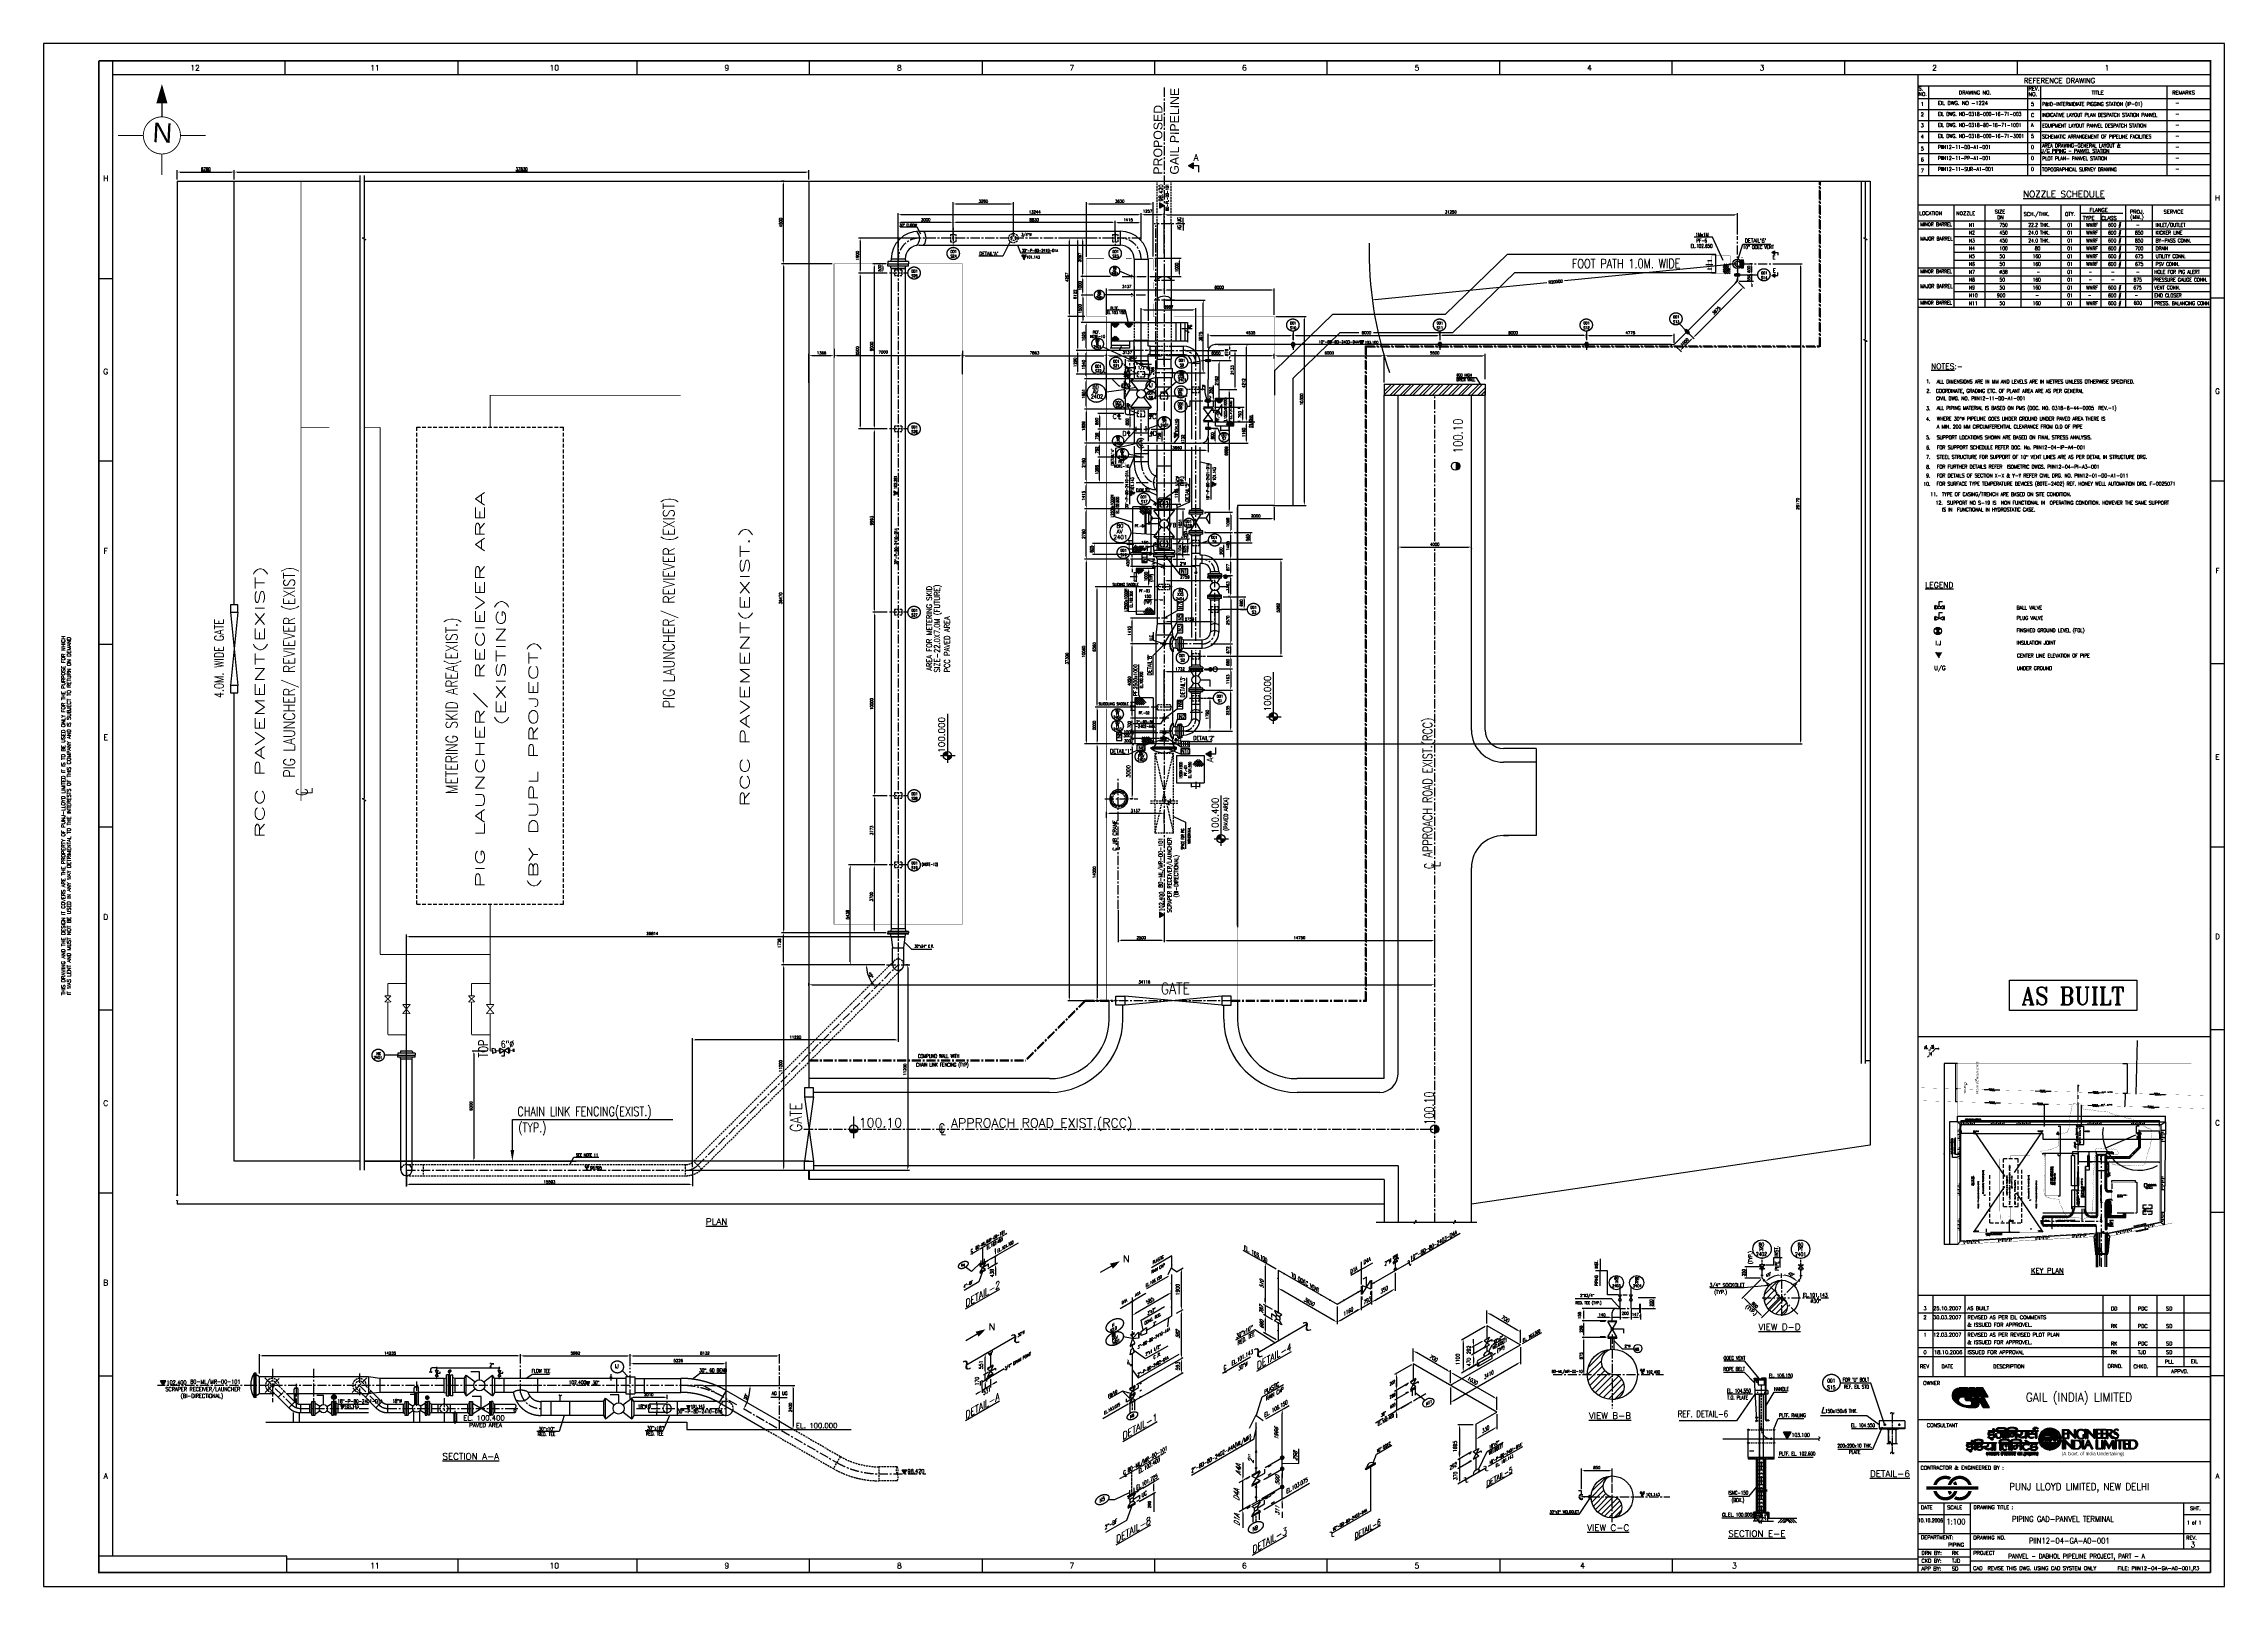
# Model space of a CAD drawing. Extents: x 278807 to 397707, y 326263 to 410363.
import ezdxf
from ezdxf.enums import TextEntityAlignment as Align

# ---------------------------------------------------------------- set-up
doc = ezdxf.new("R2010")
doc.units = 0
doc.header["$LTSCALE"] = 400
doc.header["$MEASUREMENT"] = 0
for name, pattern in [('CENTER', [2, 1.25, -0.25, 0.25, -0.25]), ('DASHDOT', [1, 0.5, -0.25, 0, -0.25]), ('DASHED', [0.75, 0.5, -0.25]), ('DIVIDE', [1.25, 0.5, -0.25, 0, -0.25, 0, -0.25]), ('HIDDEN', [0.375, 0.25, -0.125]), ('PHANTOM', [2.5, 1.25, -0.25, 0.25, -0.25, 0.25, -0.25])]:
    doc.linetypes.add(name, pattern=pattern)
doc.layers.get('0').update_dxf_attribs({"linetype": 'CONTINUOUS'})
doc.layers.get('DEFPOINTS').update_dxf_attribs({"linetype": 'CONTINUOUS'})
for name, color, linetype in [('1', 7, 'CONTINUOUS'), ('CENTRE', 1, 'CENTER'), ('DIM', 1, 'CONTINUOUS'), ('DWG', 2, 'CONTINUOUS'), ('GRID', 8, 'CONTINUOUS'), ('H-T-LINE', 1, 'DIVIDE'), ('OBJ', 2, 'CONTINUOUS'), ('PILERLINE', 4, 'CONTINUOUS'), ('PIPE124', 4, 'CONTINUOUS'), ('PLOT_BOUNDARY', 5, 'CONTINUOUS'), ('SURROPT', 5, 'CONTINUOUS'), ('TEXT', 3, 'CONTINUOUS'), ('TEXT125', 7, 'CONTINUOUS'), ('WORK', 7, 'CONTINUOUS')]:
    doc.layers.add(name, color=color, linetype=linetype)
doc.styles.add('30', font='romans.shx', dxfattribs={"oblique": 30})
doc.styles.add('ARIAL', font='ARIAL.TTF', dxfattribs={"height": 1})
doc.styles.add('EILN', font='ARIAL.TTF')
doc.styles.add('ROMANC', font='romand.shx', dxfattribs={"height": 3})
doc.styles.add('ROMAND', font='romans.shx', dxfattribs={"width": 0.8, "height": 0.625})
doc.styles.add('ROMANS', font='romans.shx', dxfattribs={"width": 0.9})
doc.styles.add('ROMANS1', font='romans.shx', dxfattribs={"width": 0.8, "oblique": 30})
doc.styles.add('ROMANT', font='romant.shx')
doc.styles.get("Standard").update_dxf_attribs({"font": 'romans.shx'})
doc.styles.add('STYLE', font='romand.shx', dxfattribs={"width": 0.8})
doc.linetypes.add('FENCELINE1', pattern='A,0.25,-0.1,[133,ltypeshp.shx,S=0.1,R=0,X=-0.1,Y=0],-0.1,1', length=1.45)
doc.linetypes.add('FENCELINE2', pattern='A,0.25,-0.1,[132,ltypeshp.shx,S=0.1,R=0,X=-0.1,Y=0],-0.1,1', length=1.45)
doc.dimstyles.new('pll', dxfattribs={"dimscale": 100, "dimtxt": 2, "dimasz": 2.5, "dimexe": 1, "dimexo": 1, "dimgap": 1, "dimtad": 1, "dimdec": 0, "dimtxsty": '30', "dimcen": 2.5, "dimclrd": 10, "dimclre": 10, "dimclrt": 3, "dimadec": 0, "dimazin": 0, "dimtfac": 1, "dimtdec": 0, "dimtmove": 0, "dimatfit": 0, "dimfxl": 0, "dimarcsym": 0})
doc.dimstyles.new('RKS', dxfattribs={"dimscale": 100, "dimtxt": 2, "dimasz": 2, "dimexe": 1, "dimexo": 1, "dimgap": 1, "dimtad": 1, "dimdec": 0, "dimzin": 0, "dimdsep": 46, "dimtxsty": 'ROMANS', "dimcen": 0.09, "dimclrd": 1, "dimclre": 1, "dimclrt": 3, "dimadec": 0, "dimazin": 0, "dimtfac": 1, "dimtdec": 0, "dimtmove": 2, "dimatfit": 3, "dimfxl": 0, "dimtolj": 1, "dimtzin": 0, "dimarcsym": 0})
doc.dimstyles.get("Standard").update_dxf_attribs({"dimtxt": 0.625, "dimasz": 0.6, "dimexe": 0.18, "dimexo": 0.0625, "dimgap": 0.09, "dimtad": 1, "dimdec": 0, "dimzin": 0, "dimdsep": 46, "dimtxsty": 'ROMAND', "dimcen": 0.09, "dimadec": 0, "dimazin": 0, "dimtfac": 1, "dimtdec": 0, "dimtofl": 0, "dimtmove": 0, "dimatfit": 3, "dimfxl": 0, "dimtolj": 1, "dimtzin": 0, "dimarcsym": 0})
doc.dimstyles.new('VIPIN', dxfattribs={"dimscale": 75, "dimtxt": 2, "dimasz": 2, "dimexe": 1.25, "dimexo": 1.25, "dimgap": 1, "dimtad": 1, "dimdec": 0, "dimtxsty": 'Standard', "dimcen": 0, "dimclrd": 1, "dimclre": 1, "dimclrt": 3, "dimadec": 0, "dimazin": 0, "dimtfac": 1, "dimtdec": 0, "dimtmove": 0, "dimatfit": 3, "dimfxl": 0, "dimtolj": 1, "dimarcsym": 0})
pattern_1 = [(0, (366763.0994, 323914.4312), (9e-16, 2.794), [])]
pattern_2 = [(0, (283057.387, 244800.16), (25.025, 25.025), [12.5125, -37.5375]), (90, (283063.643, 244793.903), (-25.025, 25.025), [12.5125, -37.5375])]
pattern_3 = [(0, (283057.387, 244800.16), (28.153125, 16.2542142), [18.76875, -37.5375]), (120, (283057.387, 244800.16), (-28.153125, 16.2542143), [18.76875, -37.5375]), (60, (283057.387, 244800.16), (6e-08, 32.5084286), [-37.5375, 18.76875])]
pattern_4 = [(50, (283057.39, 244800.16), (157.95504, -13.81928), [16.5165, -181.6815]), (355, (283057.39, 244800.16), (-30.55582, 165.64775), [13.2132, -145.3452]), (100.4514, (283070.55, 244799.01), (127.39934, 151.82838), [14.03686, -154.40552]), (46.1842, (283057.39, 244844.2), (235.02782, -36.4506), [24.77475, -272.52225]), (96.6356, (283076.97, 244841.17), (205.83142, 214.52024), [21.0553, -231.60824]), (351.1842, (283057.39, 244844.2), (205.83125, 214.5204), [19.8198, -218.0178]), (21, (283079.41, 244833.19), (131.45087, -88.66473), [16.5165, -181.6815]), (326, (283079.41, 244833.2), (53.5829, 159.69254), [13.2132, -145.3452]), (71.4514, (283090.36, 244825.8), (185.03383, 71.02767), [14.03686, -154.40552]), (37.5, (283057.387, 244800.16), (2.677843, 73.309884), [0, -143.58344, 0, -147.5474, 0, -145.89575]), (7.5, (283057.39, 244800.16), (57.933174, 86.857347), [0, -84.12404, 0, -140.28014, 0, -55.60555]), (327.5, (283008.28, 244800.16), (117.558377, -4.967034), [0, -55.055, 0, -171.7716, 0, -227.9277]), (317.5, (282986.26, 244800.16), (128.42926, 22.04512), [0, -71.5715, 0, -114.07396, 0, -161.8617])]

# ---------------------------------------------------------------- blocks, each defined once
blk = doc.blocks.new('*D14')
at = {"layer": 'DEFPOINTS', "color": 0}
for p in [(362784, 340742), (364087, 340742), (362943, 339834)]:
    blk.add_point(p, dxfattribs=at)
at = {"layer": 'DIM', "color": 1, "lineweight": -2}
for p, q in [((363994, 340742), (362690, 340742)), ((362784, 339984), (362784, 340592)), ((362850, 339834), (362690, 339834))]:
    blk.add_line(p, q, dxfattribs=at)
at = {"layer": 'DIM', "color": 1}
for points in [[(362759, 340592), (362809, 340592), (362784, 340742)], [(362759, 339984), (362809, 339984), (362784, 339834)]]:
    blk.add_solid(points, dxfattribs=at)
at = {"layer": 'DIM', "color": 3, "insert": (362634, 340288), "char_height": 150, "attachment_point": 5, "rotation": 90}
blk.add_mtext('\\A1;298', dxfattribs=at)
blk = doc.blocks.new('*D15')
at = {"layer": 'DEFPOINTS', "color": 0}
for p in [(362784, 339834), (364087, 339834), (362654, 337822)]:
    blk.add_point(p, dxfattribs=at)
at = {"layer": 'DIM', "color": 1, "lineweight": -2}
for p, q in [((363994, 339834), (362690, 339834)), ((362784, 337972), (362784, 339684)), ((362747, 337822), (362878, 337822))]:
    blk.add_line(p, q, dxfattribs=at)
at = {"layer": 'DIM', "color": 1}
for points in [[(362759, 339684), (362809, 339684), (362784, 339834)], [(362759, 337972), (362809, 337972), (362784, 337822)]]:
    blk.add_solid(points, dxfattribs=at)
at = {"layer": 'DIM', "color": 3, "insert": (362634, 338828), "char_height": 150, "attachment_point": 5, "rotation": 90}
blk.add_mtext('\\A1;675', dxfattribs=at)
blk = doc.blocks.new('*D16')
at = {"layer": 'DEFPOINTS', "color": 0}
for p in [(362784, 341414), (364618, 341414), (362972, 340742)]:
    blk.add_point(p, dxfattribs=at)
at = {"layer": 'DIM', "color": 1, "lineweight": -2}
for p, q in [((364524, 341414), (362690, 341414)), ((362784, 340892), (362784, 341264)), ((362879, 340742), (362690, 340742))]:
    blk.add_line(p, q, dxfattribs=at)
at = {"layer": 'DIM', "color": 1}
for points in [[(362759, 341264), (362809, 341264), (362784, 341414)], [(362759, 340892), (362809, 340892), (362784, 340742)]]:
    blk.add_solid(points, dxfattribs=at)
at = {"layer": 'DIM', "color": 3, "insert": (362544, 341029), "char_height": 150, "attachment_point": 5, "rotation": 90}
blk.add_mtext('\\A1;156', dxfattribs=at)
blk = doc.blocks.new('*D17')
at = {"layer": 'DEFPOINTS', "color": 0}
for p in [(364755, 341444), (364335, 340913), (364335, 340669)]:
    blk.add_point(p, dxfattribs=at)
at = {"layer": 'DIM', "color": 1, "lineweight": -2}
for p, q in [((364755, 341351), (364755, 340819)), ((364185, 340913), (363520, 340913)), ((364335, 340763), (364335, 341007)), ((364755, 340913), (364335, 340913)), ((364905, 340913), (365055, 340913))]:
    blk.add_line(p, q, dxfattribs=at)
at = {"layer": 'DIM', "color": 1}
for points in [[(364185, 340938), (364185, 340888), (364335, 340913)], [(364905, 340938), (364905, 340888), (364755, 340913)]]:
    blk.add_solid(points, dxfattribs=at)
at = {"layer": 'DIM', "color": 3, "insert": (363778, 341063), "char_height": 150, "attachment_point": 5}
blk.add_mtext('\\A1;140', dxfattribs=at)
blk = doc.blocks.new('*D18')
at = {"layer": 'DEFPOINTS', "color": 0}
for p in [(365355, 341444), (364755, 341233), (365355, 340913)]:
    blk.add_point(p, dxfattribs=at)
at = {"layer": 'DIM', "color": 1, "lineweight": -2}
for p, q in [((365355, 341351), (365355, 340819)), ((364755, 341139), (364755, 340819)), ((364905, 340913), (365205, 340913))]:
    blk.add_line(p, q, dxfattribs=at)
at = {"layer": 'DIM', "color": 1}
for points in [[(364905, 340938), (364905, 340888), (364755, 340913)], [(365205, 340938), (365205, 340888), (365355, 340913)]]:
    blk.add_solid(points, dxfattribs=at)
at = {"layer": 'DIM', "color": 3, "insert": (365038, 341148), "char_height": 150, "attachment_point": 5}
blk.add_mtext('\\A1;200', dxfattribs=at)
blk = doc.blocks.new('*D19')
at = {"layer": 'DEFPOINTS', "color": 0}
for p in [(365355, 340913), (365355, 340913), (365876, 341225)]:
    blk.add_point(p, dxfattribs=at)
at = {"layer": 'DIM', "color": 1, "lineweight": -2}
for p, q in [((365726, 340913), (365505, 340913)), ((365876, 341131), (365876, 340819))]:
    blk.add_line(p, q, dxfattribs=at)
at = {"layer": 'DIM', "color": 1}
for points in [[(365505, 340938), (365505, 340888), (365355, 340913)], [(365726, 340938), (365726, 340888), (365876, 340913)]]:
    blk.add_solid(points, dxfattribs=at)
at = {"layer": 'DIM', "color": 3, "insert": (365587, 341090), "char_height": 150, "attachment_point": 5}
blk.add_mtext('\\A1;147', dxfattribs=at)
blk = doc.blocks.new('*D20')
at = {"layer": 'DEFPOINTS', "color": 0}
for p in [(365656, 342014), (365827, 341414), (366603, 342014)]:
    blk.add_point(p, dxfattribs=at)
at = {"layer": 'DIM', "color": 1, "lineweight": -2}
for p, q in [((365750, 342014), (366697, 342014)), ((365921, 341414), (366697, 341414)), ((366603, 341564), (366603, 341864))]:
    blk.add_line(p, q, dxfattribs=at)
at = {"layer": 'DIM', "color": 1}
for points in [[(366578, 341864), (366628, 341864), (366603, 342014)], [(366578, 341564), (366628, 341564), (366603, 341414)]]:
    blk.add_solid(points, dxfattribs=at)
at = {"layer": 'DIM', "color": 3, "insert": (366453, 341714), "char_height": 150, "attachment_point": 5, "rotation": 90}
blk.add_mtext('\\A1;200', dxfattribs=at)
blk = doc.blocks.new('*D21')
at = {"layer": 'DEFPOINTS', "color": 0}
for p in [(340298, 341764), (338172, 341040), (338172, 340521)]:
    blk.add_point(p, dxfattribs=at)
at = {"layer": 'DIM', "color": 1, "lineweight": -2}
for p, q in [((340126, 342182), (338345, 341141)), ((340298, 341880), (340298, 342398)), ((338172, 340637), (338172, 341156))]:
    blk.add_line(p, q, dxfattribs=at)
at = {"layer": 'DIM', "color": 1}
for points in [[(340109, 342211), (340142, 342153), (340298, 342283)], [(338328, 341170), (338362, 341112), (338172, 341040)]]:
    blk.add_solid(points, dxfattribs=at)
at = {"layer": 'DIM', "color": 3, "insert": (339134, 341834), "char_height": 200, "attachment_point": 5, "rotation": 30.30356, "style": 'ROMANS'}
blk.add_mtext('\\A1;585', dxfattribs=at)
blk = doc.blocks.new('*D22')
at = {"layer": 'DEFPOINTS', "color": 0}
for p in [(330367, 344078), (330367, 343637), (330706, 344274)]:
    blk.add_point(p, dxfattribs=at)
at = {"layer": 'DIM', "color": 1, "lineweight": -2}
for p, q in [((330467, 344136), (330806, 344332)), ((330467, 343695), (330806, 343891)), ((330706, 344474), (330706, 344674)), ((330706, 343833), (330706, 344274)), ((330706, 343633), (330706, 343433))]:
    blk.add_line(p, q, dxfattribs=at)
at = {"layer": 'DIM', "color": 1}
for points in [[(330673, 344474), (330739, 344474), (330706, 344274)], [(330673, 343633), (330739, 343633), (330706, 343833)]]:
    blk.add_solid(points, dxfattribs=at)
at = {"layer": 'DIM', "color": 3, "insert": (330514, 343337), "char_height": 200, "attachment_point": 5, "rotation": 90, "style": 'ROMANS'}
blk.add_mtext('\\A1;438', dxfattribs=at)
blk = doc.blocks.new('*D23')
at = {"layer": 'DEFPOINTS', "color": 0}
for p in [(340466, 343360), (340841, 343576), (340466, 341091)]:
    blk.add_point(p, dxfattribs=at)
at = {"layer": 'DIM', "color": 1, "lineweight": -2}
for p, q in [((340566, 343418), (340941, 343634)), ((340841, 341507), (340841, 343376)), ((340566, 341148), (340941, 341365))]:
    blk.add_line(p, q, dxfattribs=at)
at = {"layer": 'DIM', "color": 1}
for points in [[(340807, 343376), (340874, 343376), (340841, 343576)], [(340807, 341507), (340874, 341507), (340841, 341307)]]:
    blk.add_solid(points, dxfattribs=at)
at = {"layer": 'DIM', "color": 3, "insert": (340641, 342442), "char_height": 200, "attachment_point": 5, "rotation": 90, "style": 'ROMANS'}
blk.add_mtext('\\A1;1900', dxfattribs=at)
blk = doc.blocks.new('*D24')
at = {"layer": 'DEFPOINTS', "color": 0}
for p in [(340841, 338681), (338875, 337547), (338875, 336726)]:
    blk.add_point(p, dxfattribs=at)
at = {"layer": 'DIM', "color": 1, "lineweight": -2}
for p, q in [((338975, 337604), (340941, 338739)), ((338975, 336784), (340941, 337918)), ((340841, 338061), (340841, 338481))]:
    blk.add_line(p, q, dxfattribs=at)
at = {"layer": 'DIM', "color": 1}
for points in [[(340807, 338481), (340874, 338481), (340841, 338681)], [(340807, 338061), (340874, 338061), (340841, 337861)]]:
    blk.add_solid(points, dxfattribs=at)
at = {"layer": 'DIM', "color": 3, "insert": (340641, 338271), "char_height": 200, "attachment_point": 5, "rotation": 90, "style": 'ROMANS'}
blk.add_mtext('\\A1;593', dxfattribs=at)
blk = doc.blocks.new('*D25')
at = {"color": 1, "linetype": 'ByBlock', "lineweight": -2, "ltscale": 3}
for p, q in [((345996, 395491), (347639, 395491)), ((347545, 385341), (347545, 395341)), ((346238, 385191), (347639, 385191))]:
    blk.add_line(p, q, dxfattribs=at)
at = {"color": 1, "linetype": 'ByBlock', "ltscale": 3}
for points in [[(347520, 395341), (347570, 395341), (347545, 395491)], [(347520, 385341), (347570, 385341), (347545, 385191)]]:
    blk.add_solid(points, dxfattribs=at)
at = {"layer": 'DEFPOINTS', "color": 0, "linetype": 'ByBlock', "ltscale": 3}
for p in [(345902, 395491), (347545, 395491), (346144, 385191)]:
    blk.add_point(p, dxfattribs=at)
at = {"color": 3, "linetype": 'ByBlock', "ltscale": 3, "insert": (347395, 390970), "char_height": 150, "attachment_point": 5, "rotation": 90}
blk.add_mtext('\\A1;10300', dxfattribs=at)
blk = doc.blocks.new('*D26')
at = {"color": 1, "lineweight": -2}
for p, q in [((336765, 391284), (336765, 393445)), ((336915, 393352), (339752, 393352)), ((339902, 393310), (339902, 393258))]:
    blk.add_line(p, q, dxfattribs=at)
at = {"color": 1}
for points in [[(336915, 393377), (336915, 393327), (336765, 393352)], [(339752, 393377), (339752, 393327), (339902, 393352)]]:
    blk.add_solid(points, dxfattribs=at)
at = {"layer": 'DEFPOINTS', "color": 0}
for p in [(339902, 393403, 78114), (339902, 393352), (336765, 391191)]:
    blk.add_point(p, dxfattribs=at)
at = {"color": 3, "insert": (337892, 393531), "char_height": 150, "attachment_point": 5}
blk.add_mtext('\\A1;3137', dxfattribs=at)
blk = doc.blocks.new('*D27')
at = {"color": 1, "lineweight": -2}
for p, q in [((321902, 393726), (321902, 393258)), ((328752, 393352), (322052, 393352)), ((328902, 393516), (328902, 393258))]:
    blk.add_line(p, q, dxfattribs=at)
at = {"color": 1}
for points in [[(322052, 393377), (322052, 393327), (321902, 393352)], [(328752, 393377), (328752, 393327), (328902, 393352)]]:
    blk.add_solid(points, dxfattribs=at)
at = {"layer": 'DEFPOINTS', "color": 0}
for p in [(321902, 393820), (328902, 393610), (321902, 393352)]:
    blk.add_point(p, dxfattribs=at)
at = {"color": 3, "insert": (324588, 393547), "char_height": 150, "attachment_point": 5}
blk.add_mtext('\\A1;7000', dxfattribs=at)
blk = doc.blocks.new('*D28')
at = {"color": 1, "lineweight": -2}
for p, q in [((339441, 372191), (336147, 372191)), ((336241, 372041), (336241, 358341)), ((336672, 358191), (336147, 358191))]:
    blk.add_line(p, q, dxfattribs=at)
at = {"color": 1}
for points in [[(336216, 372041), (336266, 372041), (336241, 372191)], [(336216, 358341), (336266, 358341), (336241, 358191)]]:
    blk.add_solid(points, dxfattribs=at)
at = {"layer": 'DEFPOINTS', "color": 0}
for p in [(339535, 372191, 78114), (336241, 358191), (336765, 358191, 78114)]:
    blk.add_point(p, dxfattribs=at)
at = {"color": 3, "insert": (336091, 365191), "char_height": 150, "attachment_point": 5, "rotation": 90}
blk.add_mtext('\\A1;14000', dxfattribs=at)
blk = doc.blocks.new('*D29')
at = {"color": 1, "lineweight": -2}
for p, q in [((352802, 382918), (356502, 382918)), ((352652, 382847), (352652, 382824)), ((356652, 382847), (356652, 382824))]:
    blk.add_line(p, q, dxfattribs=at)
at = {"color": 1}
for points in [[(352802, 382943), (352802, 382893), (352652, 382918)], [(356502, 382943), (356502, 382893), (356652, 382918)]]:
    blk.add_solid(points, dxfattribs=at)
at = {"layer": 'DEFPOINTS', "color": 0}
for p in [(352652, 382941), (356652, 382941), (356652, 382918)]:
    blk.add_point(p, dxfattribs=at)
at = {"color": 3, "insert": (354652, 383068), "char_height": 150, "attachment_point": 5}
blk.add_mtext('\\A1;4000', dxfattribs=at)
blk = doc.blocks.new('*D30')
at = {"color": 1, "lineweight": -2}
for p, q in [((320536, 359004), (320536, 359154)), ((354652, 359004), (354652, 359154)), ((320686, 359060), (354502, 359060))]:
    blk.add_line(p, q, dxfattribs=at)
at = {"color": 1}
for points in [[(320686, 359085), (320686, 359035), (320536, 359060)], [(354502, 359085), (354502, 359035), (354652, 359060)]]:
    blk.add_solid(points, dxfattribs=at)
at = {"layer": 'DEFPOINTS', "color": 0}
for p in [(320536, 358910), (354652, 359060), (354652, 358910)]:
    blk.add_point(p, dxfattribs=at)
at = {"color": 3, "insert": (338822, 359210), "char_height": 150, "attachment_point": 5}
blk.add_mtext('\\A1;34116', dxfattribs=at)
blk = doc.blocks.new('*D31')
at = {"color": 1, "lineweight": -2}
for p, q in [((345902, 393213), (345902, 393445)), ((346052, 393352), (351752, 393352)), ((351902, 391884), (351902, 393445))]:
    blk.add_line(p, q, dxfattribs=at)
at = {"color": 1}
for points in [[(346052, 393377), (346052, 393327), (345902, 393352)], [(351752, 393377), (351752, 393327), (351902, 393352)]]:
    blk.add_solid(points, dxfattribs=at)
at = {"layer": 'DEFPOINTS', "color": 0}
for p in [(345902, 393119), (351902, 393352), (351902, 391791)]:
    blk.add_point(p, dxfattribs=at)
at = {"color": 3, "insert": (348902, 393502), "char_height": 150, "attachment_point": 5}
blk.add_mtext('\\A1;6000', dxfattribs=at)
blk = doc.blocks.new('*D32')
at = {"color": 1, "lineweight": -2}
for p, q in [((351902, 392075), (351902, 393445)), ((352052, 393352), (357252, 393352)), ((357402, 392075), (357402, 393445))]:
    blk.add_line(p, q, dxfattribs=at)
at = {"color": 1}
for points in [[(352052, 393377), (352052, 393327), (351902, 393352)], [(357252, 393377), (357252, 393327), (357402, 393352)]]:
    blk.add_solid(points, dxfattribs=at)
at = {"layer": 'DEFPOINTS', "color": 0}
for p in [(357402, 393352), (351902, 391981), (357402, 391981)]:
    blk.add_point(p, dxfattribs=at)
at = {"color": 3, "insert": (354652, 393502), "char_height": 150, "attachment_point": 5}
blk.add_mtext('\\A1;5500', dxfattribs=at)
blk = doc.blocks.new('*D33')
at = {"color": 1, "lineweight": -2}
for p, q in [((371152, 398361), (361722, 397431)), ((351398, 396413), (360763, 397336))]:
    blk.add_line(p, q, dxfattribs=at)
at = {"color": 1}
blk.add_solid([(351396, 396438), (351401, 396388), (351249, 396398)], dxfattribs=at)
at = {"layer": 'DEFPOINTS', "color": 0}
for p in [(371152, 398361), (351249, 396398)]:
    blk.add_point(p, dxfattribs=at)
at = {"color": 3, "insert": (361242, 397384), "char_height": 150, "attachment_point": 5, "rotation": 5.6306}
blk.add_mtext('\\A1;R20000', dxfattribs=at)
blk = doc.blocks.new('*D34')
at = {"layer": 'DEFPOINTS', "color": 0}
for p in [(339062, 381753), (339178, 381753), (339329, 380751)]:
    blk.add_point(p, dxfattribs=at)
at = {"layer": 'DIM', "color": 1, "lineweight": -2}
for p, q in [((339084, 381753), (338968, 381753)), ((339236, 380751), (338968, 380751)), ((339062, 380901), (339062, 381603))]:
    blk.add_line(p, q, dxfattribs=at)
at = {"layer": 'DIM', "color": 1}
for points in [[(339037, 381603), (339087, 381603), (339062, 381753)], [(339037, 380901), (339087, 380901), (339062, 380751)]]:
    blk.add_solid(points, dxfattribs=at)
at = {"layer": 'DIM', "color": 3, "insert": (338910, 381310), "char_height": 150, "attachment_point": 5, "rotation": 90}
blk.add_mtext('\\A1;1000', dxfattribs=at)
blk = doc.blocks.new('*D35')
at = {"layer": 'DEFPOINTS', "color": 0}
for p in [(339187, 382958), (339187, 382724), (339337, 382639)]:
    blk.add_point(p, dxfattribs=at)
at = {"layer": 'DIM', "color": 1, "lineweight": -2}
for p, q in [((339037, 382958), (338887, 382958)), ((339187, 382817), (339187, 383051)), ((339337, 382958), (339187, 382958)), ((339337, 382733), (339337, 383051)), ((339487, 382958), (339637, 382958))]:
    blk.add_line(p, q, dxfattribs=at)
at = {"layer": 'DIM', "color": 1}
for points in [[(339037, 382983), (339037, 382933), (339187, 382958)], [(339487, 382983), (339487, 382933), (339337, 382958)]]:
    blk.add_solid(points, dxfattribs=at)
at = {"layer": 'DIM', "color": 3, "insert": (338847, 383162), "char_height": 150, "attachment_point": 5}
blk.add_mtext('\\A1;150', dxfattribs=at)
blk = doc.blocks.new('*D36')
at = {"layer": 'DEFPOINTS', "color": 0}
for p in [(339371, 380268), (339521, 380269), (339521, 380046)]:
    blk.add_point(p, dxfattribs=at)
at = {"layer": 'DIM', "color": 1, "lineweight": -2}
for p, q in [((339221, 380046), (339071, 380046)), ((339371, 380174), (339371, 379953)), ((339371, 380046), (339521, 380046)), ((339521, 380175), (339521, 379953)), ((339671, 380046), (339821, 380046))]:
    blk.add_line(p, q, dxfattribs=at)
at = {"layer": 'DIM', "color": 1}
for points in [[(339221, 380071), (339221, 380021), (339371, 380046)], [(339671, 380071), (339671, 380021), (339521, 380046)]]:
    blk.add_solid(points, dxfattribs=at)
at = {"layer": 'DIM', "color": 3, "insert": (339001, 380233), "char_height": 150, "attachment_point": 5}
blk.add_mtext('\\A1;150', dxfattribs=at)
blk = doc.blocks.new('*D37')
at = {"layer": 'DEFPOINTS', "color": 0}
for p in [(340871, 383360), (340925, 383360), (340283, 382256)]:
    blk.add_point(p, dxfattribs=at)
at = {"layer": 'DIM', "color": 1, "lineweight": -2}
for p, q in [((340925, 382406), (340925, 383210)), ((340965, 383360), (341019, 383360)), ((340377, 382256), (341019, 382256))]:
    blk.add_line(p, q, dxfattribs=at)
at = {"layer": 'DIM', "color": 1}
for points in [[(340900, 383210), (340950, 383210), (340925, 383360)], [(340900, 382406), (340950, 382406), (340925, 382256)]]:
    blk.add_solid(points, dxfattribs=at)
at = {"layer": 'DIM', "color": 3, "insert": (340761, 382773), "char_height": 150, "attachment_point": 5, "rotation": 90}
blk.add_mtext('\\A1;1104', dxfattribs=at)
blk = doc.blocks.new('F18-6')
at = {"color": 2}
for p, q in [((371, 191), (-372, 191)), ((-372, 101), (-372, 191)), ((371, 101), (-372, 101)), ((-229, 0), (-273, 101)), ((229, 0), (-229, 0)), ((229, 0), (273, 101)), ((371, 101), (371, 191))]:
    blk.add_line(p, q, dxfattribs=at)
blk = doc.blocks.new('*D38')
at = {"layer": 'DEFPOINTS', "color": 0, "linetype": 'Continuous'}
for p in [(343033, 380211), (342363, 377641), (343527, 377641)]:
    blk.add_point(p, dxfattribs=at)
at = {"layer": 'PILERLINE', "color": 1, "linetype": 'Continuous', "lineweight": -2}
for p, q in [((343123, 380211), (343621, 380211)), ((343527, 380061), (343527, 377791)), ((342453, 377641), (343621, 377641))]:
    blk.add_line(p, q, dxfattribs=at)
at = {"layer": 'PILERLINE', "color": 1, "linetype": 'Continuous'}
for points in [[(343502, 380061), (343552, 380061), (343527, 380211)], [(343502, 377791), (343552, 377791), (343527, 377641)]]:
    blk.add_solid(points, dxfattribs=at)
at = {"layer": 'PILERLINE', "color": 3, "linetype": 'Continuous', "insert": (343377, 378926), "char_height": 150, "attachment_point": 5, "rotation": 90}
blk.add_mtext('\\A1;2570', dxfattribs=at)
blk = doc.blocks.new('*D39')
at = {"layer": 'DEFPOINTS', "color": 0}
for p in [(340283, 385011), (340283, 383360), (340925, 383360)]:
    blk.add_point(p, dxfattribs=at)
at = {"layer": 'DIM', "color": 1, "lineweight": -2}
for p, q in [((340377, 385011), (341019, 385011)), ((340925, 384861), (340925, 383510)), ((340377, 383360), (341019, 383360))]:
    blk.add_line(p, q, dxfattribs=at)
at = {"layer": 'DIM', "color": 1}
for points in [[(340900, 384861), (340950, 384861), (340925, 385011)], [(340900, 383510), (340950, 383510), (340925, 383360)]]:
    blk.add_solid(points, dxfattribs=at)
at = {"layer": 'DIM', "color": 3, "insert": (340775, 384185), "char_height": 150, "attachment_point": 5, "rotation": 90}
blk.add_mtext('\\A1;1651', dxfattribs=at)
blk = doc.blocks.new('*D40')
at = {"layer": 'DEFPOINTS', "color": 0, "linetype": 'Continuous'}
for p in [(339902, 381375), (339902, 381079), (342661, 381152)]:
    blk.add_point(p, dxfattribs=at)
at = {"layer": 'PILERLINE', "color": 1, "linetype": 'Continuous', "lineweight": -2}
for p, q in [((339902, 381285), (339902, 380985)), ((342511, 381079), (340052, 381079)), ((342661, 381062), (342661, 380985))]:
    blk.add_line(p, q, dxfattribs=at)
at = {"layer": 'PILERLINE', "color": 1, "linetype": 'Continuous'}
for points in [[(340052, 381104), (340052, 381054), (339902, 381079)], [(342511, 381104), (342511, 381054), (342661, 381079)]]:
    blk.add_solid(points, dxfattribs=at)
at = {"layer": 'PILERLINE', "color": 3, "linetype": 'Continuous', "insert": (341031, 381288), "char_height": 150, "attachment_point": 5}
blk.add_mtext('\\A1;2759', dxfattribs=at)
blk = doc.blocks.new('*D41')
at = {"layer": 'DEFPOINTS', "color": 0, "linetype": 'Continuous'}
for p in [(337402, 363212), (337402, 361473), (339902, 362632)]:
    blk.add_point(p, dxfattribs=at)
at = {"layer": 'PILERLINE', "color": 1, "linetype": 'Continuous', "lineweight": -2}
for p, q in [((337402, 363122), (337402, 361379)), ((339752, 361473), (337552, 361473)), ((339902, 362542), (339902, 361379))]:
    blk.add_line(p, q, dxfattribs=at)
at = {"layer": 'PILERLINE', "color": 1, "linetype": 'Continuous'}
for points in [[(337552, 361498), (337552, 361448), (337402, 361473)], [(339752, 361498), (339752, 361448), (339902, 361473)]]:
    blk.add_solid(points, dxfattribs=at)
at = {"layer": 'PILERLINE', "color": 3, "linetype": 'Continuous', "insert": (338652, 361623), "char_height": 150, "attachment_point": 5}
blk.add_mtext('\\A1;2500', dxfattribs=at)
blk = doc.blocks.new('*D42')
at = {"layer": 'DEFPOINTS', "color": 0, "linetype": 'Continuous'}
for p in [(338546, 372191), (338153, 369191), (338332, 369191)]:
    blk.add_point(p, dxfattribs=at)
at = {"layer": 'PILERLINE', "color": 1, "linetype": 'Continuous', "lineweight": -2}
for p, q in [((338426, 372191), (338028, 372191)), ((338153, 371991), (338153, 369391)), ((338212, 369191), (338028, 369191))]:
    blk.add_line(p, q, dxfattribs=at)
at = {"layer": 'PILERLINE', "color": 1, "linetype": 'Continuous'}
for points in [[(338119, 371991), (338186, 371991), (338153, 372191)], [(338119, 369391), (338186, 369391), (338153, 369191)]]:
    blk.add_solid(points, dxfattribs=at)
at = {"layer": 'PILERLINE', "color": 3, "linetype": 'Continuous', "insert": (337953, 370691), "char_height": 200, "attachment_point": 5, "rotation": 90}
blk.add_mtext('\\A1;3000', dxfattribs=at)
blk = doc.blocks.new('_Oblique')
at = {"color": 0, "linetype": 'ByBlock', "lineweight": -2}
blk.add_line((-0.5, -0.5), (0.5, 0.5), dxfattribs=at)
blk = doc.blocks.new('*D43')
at = {"layer": 'DEFPOINTS', "color": 0}
for p in [(338153, 372491), (338607, 372191), (339711, 372491)]:
    blk.add_point(p, dxfattribs=at)
at = {"layer": 'WORK', "color": 1, "lineweight": -2}
for p, q in [((339618, 372491), (338059, 372491)), ((338513, 372191), (338059, 372191)), ((338153, 372191), (338153, 372491))]:
    blk.add_line(p, q, dxfattribs=at)
at = {"layer": 'WORK', "color": 1, "lineweight": -2, "xscale": 150, "yscale": 150, "zscale": 150}
for p, rotation in [((338153, 372491), 90), ((338153, 372191), 270)]:
    blk.add_blockref('_Oblique', p, dxfattribs=dict(at, rotation=rotation))
at = {"layer": 'WORK', "color": 3, "insert": (337899, 372353), "char_height": 150, "attachment_point": 5, "rotation": 1}
blk.add_mtext('\\A1;300', dxfattribs=at)
blk = doc.blocks.new('*D44')
at = {"layer": 'DEFPOINTS', "color": 0}
for p in [(338153, 372791), (339496, 372491), (339651, 372791)]:
    blk.add_point(p, dxfattribs=at)
at = {"layer": 'WORK', "color": 1, "lineweight": -2}
for p, q in [((339557, 372791), (338059, 372791)), ((339402, 372491), (338059, 372491)), ((338153, 372491), (338153, 372791))]:
    blk.add_line(p, q, dxfattribs=at)
at = {"layer": 'WORK', "color": 1, "lineweight": -2, "xscale": 150, "yscale": 150, "zscale": 150}
for p, rotation in [((338153, 372791), 90), ((338153, 372491), 270)]:
    blk.add_blockref('_Oblique', p, dxfattribs=dict(at, rotation=rotation))
at = {"layer": 'WORK', "color": 3, "insert": (337872, 372641), "char_height": 150, "attachment_point": 5, "rotation": 1}
blk.add_mtext('\\A1;300', dxfattribs=at)
blk = doc.blocks.new('*D45')
at = {"layer": 'DEFPOINTS', "color": 0}
for p in [(338153, 372891), (338729, 372791), (339580, 372891)]:
    blk.add_point(p, dxfattribs=at)
at = {"layer": 'WORK', "color": 1, "lineweight": -2}
for p, q in [((339486, 372891), (338059, 372891)), ((338635, 372791), (338059, 372791)), ((338153, 372891), (338153, 373041)), ((338153, 372791), (338153, 372891)), ((338153, 372791), (338153, 372641))]:
    blk.add_line(p, q, dxfattribs=at)
at = {"layer": 'WORK', "color": 1, "lineweight": -2, "xscale": 150, "yscale": 150, "zscale": 150}
for p, rotation in [((338153, 372891), 270), ((338153, 372791), 90)]:
    blk.add_blockref('_Oblique', p, dxfattribs=dict(at, rotation=rotation))
at = {"layer": 'WORK', "color": 3, "insert": (337872, 372841), "char_height": 150, "attachment_point": 5, "rotation": 1}
blk.add_mtext('\\A1;100', dxfattribs=at)
blk = doc.blocks.new('*D46')
at = {"layer": 'DEFPOINTS', "color": 0}
for p in [(338153, 373591), (339651, 373591), (338578, 372891)]:
    blk.add_point(p, dxfattribs=at)
at = {"layer": 'WORK', "color": 1, "lineweight": -2}
for p, q in [((339557, 373591), (338059, 373591)), ((338153, 373041), (338153, 373441)), ((338484, 372891), (338059, 372891))]:
    blk.add_line(p, q, dxfattribs=at)
at = {"layer": 'WORK', "color": 1}
for points in [[(338128, 373441), (338178, 373441), (338153, 373591)], [(338128, 373041), (338178, 373041), (338153, 372891)]]:
    blk.add_solid(points, dxfattribs=at)
at = {"layer": 'WORK', "color": 3, "insert": (338003, 373241), "char_height": 150, "attachment_point": 5, "rotation": 90}
blk.add_mtext('\\A1;700', dxfattribs=at)
blk = doc.blocks.new('*D47')
at = {"layer": 'DEFPOINTS', "color": 0}
for p in [(339184, 374191), (336241, 372191), (336529, 372191, -78114)]:
    blk.add_point(p, dxfattribs=at)
at = {"layer": 'WORK', "color": 1, "lineweight": -2}
for p, q in [((339090, 374191), (336147, 374191)), ((336241, 374041), (336241, 372341)), ((336436, 372191), (336147, 372191))]:
    blk.add_line(p, q, dxfattribs=at)
at = {"layer": 'WORK', "color": 1}
for points in [[(336216, 374041), (336266, 374041), (336241, 374191)], [(336216, 372341), (336266, 372341), (336241, 372191)]]:
    blk.add_solid(points, dxfattribs=at)
at = {"layer": 'WORK', "color": 3, "insert": (336091, 373191), "char_height": 150, "attachment_point": 5, "rotation": 90}
blk.add_mtext('\\A1;2000', dxfattribs=at)
blk = doc.blocks.new('*D48')
at = {"layer": 'DEFPOINTS', "color": 0}
for p in [(336241, 380751), (339071, 380751), (336241, 374191)]:
    blk.add_point(p, dxfattribs=at)
at = {"layer": 'WORK', "color": 1, "lineweight": -2}
for p, q in [((338978, 380751), (336147, 380751)), ((336241, 374341), (336241, 380601))]:
    blk.add_line(p, q, dxfattribs=at)
at = {"layer": 'WORK', "color": 1}
for points in [[(336216, 380601), (336266, 380601), (336241, 380751)], [(336216, 374341), (336266, 374341), (336241, 374191)]]:
    blk.add_solid(points, dxfattribs=at)
at = {"layer": 'WORK', "color": 3, "insert": (336091, 377471), "char_height": 150, "attachment_point": 5, "rotation": 90}
blk.add_mtext('\\A1;6560', dxfattribs=at)
blk = doc.blocks.new('*D49')
at = {"layer": 'DEFPOINTS', "color": 0}
for p in [(338153, 377641), (339670, 377641), (338153, 373591)]:
    blk.add_point(p, dxfattribs=at)
at = {"layer": 'WORK', "color": 1, "lineweight": -2}
for p, q in [((339577, 377641), (338059, 377641)), ((338153, 373741), (338153, 377491))]:
    blk.add_line(p, q, dxfattribs=at)
at = {"layer": 'WORK', "color": 1}
for points in [[(338128, 377491), (338178, 377491), (338153, 377641)], [(338128, 373741), (338178, 373741), (338153, 373591)]]:
    blk.add_solid(points, dxfattribs=at)
at = {"layer": 'WORK', "color": 3, "insert": (338003, 375616), "char_height": 150, "attachment_point": 5, "rotation": 90}
blk.add_mtext('\\A1;4050', dxfattribs=at)
blk = doc.blocks.new('*D50')
at = {"layer": 'DEFPOINTS', "color": 0}
for p in [(338153, 379051), (339754, 379051), (338153, 377641)]:
    blk.add_point(p, dxfattribs=at)
at = {"layer": 'WORK', "color": 1, "lineweight": -2}
for p, q in [((339660, 379051), (338059, 379051)), ((338153, 377791), (338153, 378901))]:
    blk.add_line(p, q, dxfattribs=at)
at = {"layer": 'WORK', "color": 1}
for points in [[(338128, 378901), (338178, 378901), (338153, 379051)], [(338128, 377791), (338178, 377791), (338153, 377641)]]:
    blk.add_solid(points, dxfattribs=at)
at = {"layer": 'WORK', "color": 3, "insert": (338003, 378346), "char_height": 150, "attachment_point": 5, "rotation": 90}
blk.add_mtext('\\A1;1410', dxfattribs=at)
blk = doc.blocks.new('*D51')
at = {"layer": 'DEFPOINTS', "color": 0}
for p in [(338153, 382251), (339479, 382251), (339902, 381851)]:
    blk.add_point(p, dxfattribs=at)
at = {"layer": 'WORK', "color": 1, "lineweight": -2}
for p, q in [((339385, 382251), (338059, 382251)), ((339809, 381851), (338059, 381851)), ((338153, 382401), (338153, 382551)), ((338153, 381851), (338153, 382251)), ((338153, 381701), (338153, 381551))]:
    blk.add_line(p, q, dxfattribs=at)
at = {"layer": 'WORK', "color": 1}
for points in [[(338128, 382401), (338178, 382401), (338153, 382251)], [(338128, 381701), (338178, 381701), (338153, 381851)]]:
    blk.add_solid(points, dxfattribs=at)
at = {"layer": 'WORK', "color": 3, "insert": (337926, 382037), "char_height": 150, "attachment_point": 5, "rotation": 90}
blk.add_mtext('\\A1;400', dxfattribs=at)
blk = doc.blocks.new('*D52')
at = {"layer": 'DEFPOINTS', "color": 0}
for p in [(338059, 382251), (335655, 372191), (336436, 372191)]:
    blk.add_point(p, dxfattribs=at)
at = {"layer": 'WORK', "color": 1, "lineweight": -2}
for p, q in [((337965, 382251), (335561, 382251)), ((335655, 382101), (335655, 372341)), ((336342, 372191), (335561, 372191))]:
    blk.add_line(p, q, dxfattribs=at)
at = {"layer": 'WORK', "color": 1}
for points in [[(335630, 382101), (335680, 382101), (335655, 382251)], [(335630, 372341), (335680, 372341), (335655, 372191)]]:
    blk.add_solid(points, dxfattribs=at)
at = {"layer": 'WORK', "color": 3, "insert": (335505, 377221), "char_height": 150, "attachment_point": 5, "rotation": 90}
blk.add_mtext('\\A1;10060', dxfattribs=at)
blk = doc.blocks.new('*D53')
at = {"layer": 'DEFPOINTS', "color": 0}
for p in [(339340, 331972), (338646, 331571), (338646, 330947)]:
    blk.add_point(p, dxfattribs=at)
at = {"layer": 'DIM', "color": 1, "lineweight": -2}
for p, q in [((338740, 331625), (339434, 332026)), ((339340, 331498), (339340, 331822)), ((338740, 331002), (339434, 331402))]:
    blk.add_line(p, q, dxfattribs=at)
at = {"layer": 'DIM', "color": 1}
for points in [[(339315, 331822), (339365, 331822), (339340, 331972)], [(339315, 331498), (339365, 331498), (339340, 331348)]]:
    blk.add_solid(points, dxfattribs=at)
at = {"layer": 'DIM', "color": 3, "insert": (339095, 330716), "char_height": 150, "attachment_point": 5, "rotation": 90}
blk.add_mtext('\\A1;298', dxfattribs=at)
blk = doc.blocks.new('_Dot')
at = {"color": 0, "linetype": 'ByBlock', "lineweight": -2}
blk.add_line((-0.5, 0), (-1, 0), dxfattribs=at)
at = {"color": 0, "linetype": 'ByBlock', "const_width": 0.5}
blk.add_lwpolyline([(-0.25, 0, 1), (0.25, 0, 1)], format="xyb", close=True, dxfattribs=at)
blk = doc.blocks.new('*D54')
at = {"layer": 'DEFPOINTS', "color": 0}
for p in [(345132, 330988), (346334, 331682), (345227, 330393)]:
    blk.add_point(p, dxfattribs=at)
at = {"layer": 'PIPE124', "color": 10, "lineweight": -2}
for p, q in [((345232, 331046), (346434, 331740)), ((346335, 331932), (346335, 332182)), ((345327, 330450), (346433, 331089)), ((346332, 330781), (346331, 330531)), ((346333, 331031), (346334, 331682))]:
    blk.add_line(p, q, dxfattribs=at)
at = {"layer": 'PIPE124', "color": 10}
blk.add_solid([(346290, 330781), (346374, 330781), (346333, 331031)], dxfattribs=at)
at = {"layer": 'PIPE124', "color": 10, "lineweight": -2, "xscale": 250, "yscale": 250, "zscale": 250, "rotation": 269.8729391807244}
blk.add_blockref('_Dot', (346334, 331682), dxfattribs=at)
at = {"layer": 'PIPE124', "color": 3, "insert": (346074, 330384), "char_height": 200, "attachment_point": 5, "rotation": 89.87294, "style": '30'}
blk.add_mtext('311', dxfattribs=at)
blk = doc.blocks.new('*D55')
at = {"layer": 'DEFPOINTS', "color": 0}
for p in [(345300, 332075), (346336, 332674), (345228, 331043)]:
    blk.add_point(p, dxfattribs=at)
at = {"layer": 'PIPE124', "color": 10, "lineweight": -2}
for p, q in [((345328, 331101), (346434, 331740)), ((345400, 332133), (346436, 332731)), ((346335, 331932), (346336, 332424))]:
    blk.add_line(p, q, dxfattribs=at)
at = {"layer": 'PIPE124', "color": 10, "lineweight": -2, "xscale": 250, "yscale": 250, "zscale": 250}
for p, rotation in [((346334, 331682), 269.8729391807244), ((346336, 332674), 89.87293918072434)]:
    blk.add_blockref('_Dot', p, dxfattribs=dict(at, rotation=rotation))
at = {"layer": 'PIPE124', "color": 3, "insert": (346079, 332040), "char_height": 200, "attachment_point": 5, "rotation": 89.87294, "style": '30'}
blk.add_mtext('500', dxfattribs=at)
blk = doc.blocks.new('*D56')
at = {"layer": 'DEFPOINTS', "color": 0}
for p in [(346338, 333277), (345230, 332035), (345302, 332680)]:
    blk.add_point(p, dxfattribs=at)
at = {"layer": 'PIPE124', "color": 10, "lineweight": -2}
for p, q in [((345402, 332738), (346438, 333335)), ((346336, 332674), (346338, 333277)), ((346336, 332674), (346338, 333277)), ((346337, 332976), (347246, 332962)), ((346338, 333527), (346339, 333777)), ((347246, 332962), (347248, 333767)), ((345331, 332093), (346436, 332731)), ((346336, 332424), (346335, 332174))]:
    blk.add_line(p, q, dxfattribs=at)
at = {"layer": 'PIPE124', "color": 10, "lineweight": -2, "xscale": 250, "yscale": 250, "zscale": 250}
for p, rotation in [((346338, 333277), 269.8729391807244), ((346336, 332674), 89.87293918072434)]:
    blk.add_blockref('_Dot', p, dxfattribs=dict(at, rotation=rotation))
at = {"layer": 'PIPE124', "color": 3, "insert": (347047, 333365), "char_height": 200, "attachment_point": 5, "rotation": 89.87294, "style": '30'}
blk.add_mtext('298', dxfattribs=at)
blk = doc.blocks.new('*D57')
at = {"layer": 'DEFPOINTS', "color": 0}
for p in [(345336, 335329), (346338, 335907), (345444, 332762)]:
    blk.add_point(p, dxfattribs=at)
at = {"layer": 'PIPE124', "color": 10, "lineweight": -2}
for p, q in [((345436, 335387), (346438, 335965)), ((346332, 333524), (346337, 335657)), ((345544, 332819), (346432, 333332))]:
    blk.add_line(p, q, dxfattribs=at)
at = {"layer": 'PIPE124', "color": 10}
blk.add_solid([(346295, 335657), (346379, 335657), (346338, 335907)], dxfattribs=at)
at = {"layer": 'PIPE124', "color": 10, "lineweight": -2, "xscale": 250, "yscale": 250, "zscale": 250, "rotation": 269.8729391807244}
blk.add_blockref('_Dot', (346332, 333274), dxfattribs=at)
at = {"layer": 'PIPE124', "color": 3, "insert": (346016, 334583), "char_height": 200, "attachment_point": 5, "rotation": 89.87294, "style": '30'}
blk.add_mtext('1966', dxfattribs=at)
blk = doc.blocks.new('*D58')
at = {"layer": 'DEFPOINTS', "color": 0}
for p in [(342295, 390889), (342549, 390538), (342598, 390889)]:
    blk.add_point(p, dxfattribs=at)
at = {"layer": 'WORK', "color": 1, "lineweight": -2}
for p, q in [((342598, 391039), (342598, 391724)), ((342389, 390889), (342692, 390889)), ((342598, 390538), (342598, 390889)), ((342598, 390388), (342598, 390238)), ((342643, 390538), (342692, 390538))]:
    blk.add_line(p, q, dxfattribs=at)
at = {"layer": 'WORK', "color": 1}
for points in [[(342573, 391039), (342623, 391039), (342598, 390889)], [(342573, 390388), (342623, 390388), (342598, 390538)]]:
    blk.add_solid(points, dxfattribs=at)
at = {"layer": 'WORK', "color": 3, "insert": (342448, 391457), "char_height": 150, "attachment_point": 5, "rotation": 90}
blk.add_mtext('\\A1;350', dxfattribs=at)
blk = doc.blocks.new('*D59')
at = {"layer": 'DEFPOINTS', "color": 0}
for p in [(342549, 389745), (344387, 389745), (342211, 388586)]:
    blk.add_point(p, dxfattribs=at)
at = {"layer": 'WORK', "color": 1, "lineweight": -2}
for p, q in [((342643, 389745), (344481, 389745)), ((344387, 388736), (344387, 389595)), ((342304, 388586), (344481, 388586))]:
    blk.add_line(p, q, dxfattribs=at)
at = {"layer": 'WORK', "color": 1}
for points in [[(344362, 389595), (344412, 389595), (344387, 389745)], [(344362, 388736), (344412, 388736), (344387, 388586)]]:
    blk.add_solid(points, dxfattribs=at)
at = {"layer": 'WORK', "color": 3, "insert": (344237, 389165), "char_height": 150, "attachment_point": 5, "rotation": 90}
blk.add_mtext('\\A1;1160', dxfattribs=at)
blk = doc.blocks.new('*D60')
at = {"layer": 'DEFPOINTS', "color": 0}
for p in [(342470, 389386), (342681, 389386), (341918, 388586)]:
    blk.add_point(p, dxfattribs=at)
at = {"layer": 'WORK', "color": 1, "lineweight": -2}
for p, q in [((342564, 389386), (342775, 389386)), ((342681, 388736), (342681, 389236)), ((342012, 388586), (342775, 388586))]:
    blk.add_line(p, q, dxfattribs=at)
at = {"layer": 'WORK', "color": 1}
for points in [[(342656, 389236), (342706, 389236), (342681, 389386)], [(342656, 388736), (342706, 388736), (342681, 388586)]]:
    blk.add_solid(points, dxfattribs=at)
at = {"layer": 'WORK', "color": 3, "insert": (342531, 388986), "char_height": 150, "attachment_point": 5, "rotation": 90}
blk.add_mtext('\\A1;800', dxfattribs=at)
blk = doc.blocks.new('*D61')
at = {"layer": 'DEFPOINTS', "color": 0}
for p in [(344290, 393958), (344387, 393958), (344290, 389745)]:
    blk.add_point(p, dxfattribs=at)
at = {"layer": 'WORK', "color": 1, "lineweight": -2}
for p, q in [((344384, 393958), (344481, 393958)), ((344387, 389895), (344387, 393808)), ((344384, 389745), (344481, 389745))]:
    blk.add_line(p, q, dxfattribs=at)
at = {"layer": 'WORK', "color": 1}
for points in [[(344362, 393808), (344412, 393808), (344387, 393958)], [(344362, 389895), (344412, 389895), (344387, 389745)]]:
    blk.add_solid(points, dxfattribs=at)
at = {"layer": 'WORK', "color": 3, "insert": (344237, 391852), "char_height": 150, "attachment_point": 5, "rotation": 90}
blk.add_mtext('\\A1;4212', dxfattribs=at)
blk = doc.blocks.new('*D62')
at = {"layer": 'DEFPOINTS', "color": 0}
for p in [(342549, 390538), (342626, 389745), (344177, 389745)]:
    blk.add_point(p, dxfattribs=at)
at = {"layer": 'WORK', "color": 1, "lineweight": -2}
for p, q in [((342643, 390538), (344271, 390538)), ((344177, 390388), (344177, 389895)), ((342719, 389745), (344271, 389745))]:
    blk.add_line(p, q, dxfattribs=at)
at = {"layer": 'WORK', "color": 1}
for points in [[(344152, 390388), (344202, 390388), (344177, 390538)], [(344152, 389895), (344202, 389895), (344177, 389745)]]:
    blk.add_solid(points, dxfattribs=at)
at = {"layer": 'WORK', "color": 3, "insert": (344027, 390142), "char_height": 150, "attachment_point": 5, "rotation": 90}
blk.add_mtext('\\A1;793', dxfattribs=at)
blk = doc.blocks.new('*D63')
at = {"layer": 'DEFPOINTS', "color": 0}
for p in [(342295, 393693), (346929, 394450), (346929, 394130)]:
    blk.add_point(p, dxfattribs=at)
at = {"layer": 'WORK', "color": 1, "lineweight": -2}
for p, q in [((342295, 393787), (342295, 394543)), ((342445, 394450), (346779, 394450)), ((346929, 394224), (346929, 394543))]:
    blk.add_line(p, q, dxfattribs=at)
at = {"layer": 'WORK', "color": 1}
for points in [[(342445, 394475), (342445, 394425), (342295, 394450)], [(346779, 394475), (346779, 394425), (346929, 394450)]]:
    blk.add_solid(points, dxfattribs=at)
at = {"layer": 'WORK', "color": 3, "insert": (344612, 394600), "char_height": 150, "attachment_point": 5}
blk.add_mtext('\\A1;4635', dxfattribs=at)
blk = doc.blocks.new('*D64')
at = {"layer": 'DEFPOINTS', "color": 0}
for p in [(346929, 394384), (354929, 394450), (354929, 394380)]:
    blk.add_point(p, dxfattribs=at)
at = {"layer": 'WORK', "color": 1, "lineweight": -2}
for p, q in [((346929, 394477), (346929, 394543)), ((347079, 394450), (354779, 394450)), ((354929, 394474), (354929, 394543))]:
    blk.add_line(p, q, dxfattribs=at)
at = {"layer": 'WORK', "color": 1}
for points in [[(347079, 394475), (347079, 394425), (346929, 394450)], [(354779, 394475), (354779, 394425), (354929, 394450)]]:
    blk.add_solid(points, dxfattribs=at)
at = {"layer": 'WORK', "color": 3, "insert": (350929, 394600), "char_height": 150, "attachment_point": 5}
blk.add_mtext('\\A1;8000', dxfattribs=at)
blk = doc.blocks.new('*D65')
at = {"layer": 'DEFPOINTS', "color": 0}
for p in [(354929, 394450), (354929, 394406), (362929, 394406)]:
    blk.add_point(p, dxfattribs=at)
at = {"layer": 'WORK', "color": 1, "lineweight": -2}
for p, q in [((354929, 394500), (354929, 394543)), ((362779, 394450), (355079, 394450)), ((362929, 394500), (362929, 394543))]:
    blk.add_line(p, q, dxfattribs=at)
at = {"layer": 'WORK', "color": 1}
for points in [[(355079, 394475), (355079, 394425), (354929, 394450)], [(362779, 394475), (362779, 394425), (362929, 394450)]]:
    blk.add_solid(points, dxfattribs=at)
at = {"layer": 'WORK', "color": 3, "insert": (358929, 394600), "char_height": 150, "attachment_point": 5}
blk.add_mtext('\\A1;8000', dxfattribs=at)
blk = doc.blocks.new('*D66')
at = {"layer": 'DEFPOINTS', "color": 0}
for p in [(302753, 337220), (313544, 337220), (315830, 336608), (317172, 336346), (320170, 334102)]:
    blk.add_point(p, dxfattribs=at)
at = {"layer": 'DIM', "color": 1, "lineweight": -2}
blk.add_line((314863, 337220), (317420, 337220), dxfattribs=at)
blk.add_arc((314769, 337220), 2557, 333.36159, 356.63841, dxfattribs=at)
at = {"layer": 'DIM', "color": 1}
for points in [[(317297, 337071), (317347, 337069), (317326, 337220)], [(317077, 336062), (317033, 336086), (316983, 335942)]]:
    blk.add_solid(points, dxfattribs=at)
at = {"layer": 'DIM', "color": 3, "insert": (317094, 336597), "char_height": 150, "attachment_point": 5, "rotation": 75}
blk.add_mtext('\\A1;30°', dxfattribs=at)
blk = doc.blocks.new('*D67')
at = {"layer": 'DEFPOINTS', "color": 0}
for p in [(341937, 375126), (343527, 375126), (340966, 372891)]:
    blk.add_point(p, dxfattribs=at)
at = {"layer": 'WORK', "color": 1, "lineweight": -2}
for p, q in [((342031, 375126), (343621, 375126)), ((343527, 373041), (343527, 374976)), ((341060, 372891), (343621, 372891))]:
    blk.add_line(p, q, dxfattribs=at)
at = {"layer": 'WORK', "color": 1}
for points in [[(343502, 374976), (343552, 374976), (343527, 375126)], [(343502, 373041), (343552, 373041), (343527, 372891)]]:
    blk.add_solid(points, dxfattribs=at)
at = {"layer": 'WORK', "color": 3, "insert": (343377, 374008), "char_height": 150, "attachment_point": 5, "rotation": 90}
blk.add_mtext('\\A1;2235', dxfattribs=at)
blk = doc.blocks.new('*D68')
at = {"layer": 'DEFPOINTS', "color": 0}
for p in [(342522, 374681), (342398, 372891), (342522, 372891)]:
    blk.add_point(p, dxfattribs=at)
at = {"layer": 'WORK', "color": 1, "lineweight": -2}
for p, q in [((342429, 374681), (342304, 374681)), ((342398, 374531), (342398, 373041)), ((342429, 372891), (342304, 372891))]:
    blk.add_line(p, q, dxfattribs=at)
at = {"layer": 'WORK', "color": 1}
for points in [[(342373, 374531), (342423, 374531), (342398, 374681)], [(342373, 373041), (342423, 373041), (342398, 372891)]]:
    blk.add_solid(points, dxfattribs=at)
at = {"layer": 'WORK', "color": 3, "insert": (342248, 373786), "char_height": 150, "attachment_point": 5, "rotation": 90}
blk.add_mtext('\\A1;1790', dxfattribs=at)
blk = doc.blocks.new('*D69')
at = {"layer": 'DEFPOINTS', "color": 0}
for p in [(342004, 376289), (342004, 375126), (343527, 375126)]:
    blk.add_point(p, dxfattribs=at)
at = {"layer": 'WORK', "color": 1, "lineweight": -2}
for p, q in [((342098, 376289), (343621, 376289)), ((343527, 376139), (343527, 375276)), ((342098, 375126), (343621, 375126))]:
    blk.add_line(p, q, dxfattribs=at)
at = {"layer": 'WORK', "color": 1}
for points in [[(343502, 376139), (343552, 376139), (343527, 376289)], [(343502, 375276), (343552, 375276), (343527, 375126)]]:
    blk.add_solid(points, dxfattribs=at)
at = {"layer": 'WORK', "color": 3, "insert": (343377, 375707), "char_height": 150, "attachment_point": 5, "rotation": 90}
blk.add_mtext('\\A1;1163', dxfattribs=at)
blk = doc.blocks.new('*D70')
at = {"layer": 'DEFPOINTS', "color": 0}
for p in [(342159, 376969), (342859, 376289), (343527, 376289)]:
    blk.add_point(p, dxfattribs=at)
at = {"layer": 'WORK', "color": 1, "lineweight": -2}
for p, q in [((342253, 376969), (343621, 376969)), ((342953, 376289), (343621, 376289)), ((343527, 376819), (343527, 376439))]:
    blk.add_line(p, q, dxfattribs=at)
at = {"layer": 'WORK', "color": 1}
for points in [[(343502, 376819), (343552, 376819), (343527, 376969)], [(343502, 376439), (343552, 376439), (343527, 376289)]]:
    blk.add_solid(points, dxfattribs=at)
at = {"layer": 'WORK', "color": 3, "insert": (343377, 376629), "char_height": 150, "attachment_point": 5, "rotation": 90}
blk.add_mtext('\\A1;680', dxfattribs=at)
blk = doc.blocks.new('*D71')
at = {"layer": 'DEFPOINTS', "color": 0}
for p in [(343307, 376969), (343402, 377641), (343527, 377641)]:
    blk.add_point(p, dxfattribs=at)
at = {"layer": 'WORK', "color": 1, "lineweight": -2}
for p, q in [((343401, 376969), (343621, 376969)), ((343495, 377641), (343621, 377641)), ((343527, 377119), (343527, 377491))]:
    blk.add_line(p, q, dxfattribs=at)
at = {"layer": 'WORK', "color": 1}
for points in [[(343502, 377491), (343552, 377491), (343527, 377641)], [(343502, 377119), (343552, 377119), (343527, 376969)]]:
    blk.add_solid(points, dxfattribs=at)
at = {"layer": 'WORK', "color": 3, "insert": (343377, 377305), "char_height": 150, "attachment_point": 5, "rotation": 90}
blk.add_mtext('\\A1;672', dxfattribs=at)
blk = doc.blocks.new('*D72')
at = {"color": 1, "lineweight": -2}
for p, q in [((302993, 355446), (302168, 355446)), ((302262, 355296), (302262, 349596)), ((302993, 349446), (302168, 349446))]:
    blk.add_line(p, q, dxfattribs=at)
at = {"color": 1}
for points in [[(302237, 355296), (302287, 355296), (302262, 355446)], [(302237, 349596), (302287, 349596), (302262, 349446)]]:
    blk.add_solid(points, dxfattribs=at)
at = {"layer": 'DEFPOINTS', "color": 0}
for p in [(303087, 355446), (302262, 349446), (303087, 349446)]:
    blk.add_point(p, dxfattribs=at)
at = {"color": 3, "insert": (302112, 352446), "char_height": 150, "attachment_point": 5, "rotation": 90}
blk.add_mtext('\\A1;6000', dxfattribs=at)
blk = doc.blocks.new('*D73')
at = {"color": 1, "lineweight": -2}
for p, q in [((321902, 393726), (321902, 393258)), ((320536, 391875), (320536, 393445)), ((321752, 393352), (320686, 393352))]:
    blk.add_line(p, q, dxfattribs=at)
at = {"color": 1}
for points in [[(320686, 393377), (320686, 393327), (320536, 393352)], [(321752, 393377), (321752, 393327), (321902, 393352)]]:
    blk.add_solid(points, dxfattribs=at)
at = {"layer": 'DEFPOINTS', "color": 0}
for p in [(321902, 393820), (320536, 393352), (320536, 391781)]:
    blk.add_point(p, dxfattribs=at)
at = {"color": 3, "insert": (321219, 393502), "char_height": 150, "attachment_point": 5}
blk.add_mtext('\\A1;1366', dxfattribs=at)
blk = doc.blocks.new('*D74')
at = {"layer": 'DEFPOINTS', "color": 0}
for p in [(339101, 389344), (339784, 389344), (339513, 388586)]:
    blk.add_point(p, dxfattribs=at)
at = {"layer": 'WORK', "color": 1, "lineweight": -2}
for p, q in [((339195, 389344), (339878, 389344)), ((339784, 388736), (339784, 389194)), ((339607, 388586), (339878, 388586))]:
    blk.add_line(p, q, dxfattribs=at)
at = {"layer": 'WORK', "color": 1}
for points in [[(339759, 389194), (339809, 389194), (339784, 389344)], [(339759, 388736), (339809, 388736), (339784, 388586)]]:
    blk.add_solid(points, dxfattribs=at)
at = {"layer": 'WORK', "color": 3, "insert": (339634, 388965), "char_height": 150, "attachment_point": 5, "rotation": 90}
blk.add_mtext('\\A1;759', dxfattribs=at)
blk = doc.blocks.new('*D75')
at = {"layer": 'DEFPOINTS', "color": 0}
for p in [(343031, 381375), (343527, 381375), (343372, 380212)]:
    blk.add_point(p, dxfattribs=at)
at = {"layer": 'WORK', "color": 1, "lineweight": -2}
for p, q in [((343125, 381375), (343621, 381375)), ((343527, 380362), (343527, 381225)), ((343466, 380212), (343621, 380212))]:
    blk.add_line(p, q, dxfattribs=at)
at = {"layer": 'WORK', "color": 1}
for points in [[(343502, 381225), (343552, 381225), (343527, 381375)], [(343502, 380362), (343552, 380362), (343527, 380212)]]:
    blk.add_solid(points, dxfattribs=at)
at = {"layer": 'WORK', "color": 3, "insert": (343377, 380793), "char_height": 150, "attachment_point": 5, "rotation": 90}
blk.add_mtext('\\A1;1163', dxfattribs=at)
blk = doc.blocks.new('*D76')
at = {"layer": 'DEFPOINTS', "color": 0}
for p in [(341751, 382251), (343527, 382251), (343527, 381375)]:
    blk.add_point(p, dxfattribs=at)
at = {"layer": 'WORK', "color": 1, "lineweight": -2}
for p, q in [((341845, 382251), (343621, 382251)), ((343527, 381525), (343527, 382101))]:
    blk.add_line(p, q, dxfattribs=at)
at = {"layer": 'WORK', "color": 1}
for points in [[(343502, 382101), (343552, 382101), (343527, 382251)], [(343502, 381525), (343552, 381525), (343527, 381375)]]:
    blk.add_solid(points, dxfattribs=at)
at = {"layer": 'WORK', "color": 3, "insert": (343377, 381813), "char_height": 150, "attachment_point": 5, "rotation": 90}
blk.add_mtext('\\A1;877', dxfattribs=at)
blk = doc.blocks.new('*D77')
at = {"layer": 'DEFPOINTS', "color": 0}
for p in [(341861, 383151), (343155, 383151), (341845, 382251)]:
    blk.add_point(p, dxfattribs=at)
at = {"layer": 'WORK', "color": 1, "lineweight": -2}
for p, q in [((341955, 383151), (343249, 383151)), ((343155, 382401), (343155, 383001)), ((341939, 382251), (343249, 382251))]:
    blk.add_line(p, q, dxfattribs=at)
at = {"layer": 'WORK', "color": 1}
for points in [[(343130, 383001), (343180, 383001), (343155, 383151)], [(343130, 382401), (343180, 382401), (343155, 382251)]]:
    blk.add_solid(points, dxfattribs=at)
at = {"layer": 'WORK', "color": 3, "insert": (343005, 382701), "char_height": 150, "attachment_point": 5, "rotation": 90}
blk.add_mtext('\\A1;900', dxfattribs=at)
blk = doc.blocks.new('*D78')
at = {"layer": 'DEFPOINTS', "color": 0}
for p in [(342004, 383716), (343527, 383716), (343527, 382251)]:
    blk.add_point(p, dxfattribs=at)
at = {"layer": 'WORK', "color": 1, "lineweight": -2}
for p, q in [((342098, 383716), (343621, 383716)), ((343527, 382401), (343527, 383566))]:
    blk.add_line(p, q, dxfattribs=at)
at = {"layer": 'WORK', "color": 1}
for points in [[(343502, 383566), (343552, 383566), (343527, 383716)], [(343502, 382401), (343552, 382401), (343527, 382251)]]:
    blk.add_solid(points, dxfattribs=at)
at = {"layer": 'WORK', "color": 3, "insert": (343377, 382983), "char_height": 150, "attachment_point": 5, "rotation": 90}
blk.add_mtext('\\A1;1465', dxfattribs=at)
blk = doc.blocks.new('*D79')
at = {"layer": 'DEFPOINTS', "color": 0}
for p in [(342004, 384814), (342098, 383716), (343527, 383716)]:
    blk.add_point(p, dxfattribs=at)
at = {"layer": 'WORK', "color": 1, "lineweight": -2}
for p, q in [((342098, 384814), (343621, 384814)), ((343527, 384664), (343527, 383866)), ((342191, 383716), (343621, 383716))]:
    blk.add_line(p, q, dxfattribs=at)
at = {"layer": 'WORK', "color": 1}
for points in [[(343502, 384664), (343552, 384664), (343527, 384814)], [(343502, 383866), (343552, 383866), (343527, 383716)]]:
    blk.add_solid(points, dxfattribs=at)
at = {"layer": 'WORK', "color": 3, "insert": (343377, 384265), "char_height": 150, "attachment_point": 5, "rotation": 90}
blk.add_mtext('\\A1;1098', dxfattribs=at)
blk = doc.blocks.new('*D80')
at = {"layer": 'DEFPOINTS', "color": 0}
for p in [(335655, 385011), (339521, 385011), (335655, 382251)]:
    blk.add_point(p, dxfattribs=at)
at = {"layer": 'WORK', "color": 1, "lineweight": -2}
for p, q in [((339428, 385011), (335561, 385011)), ((335655, 382401), (335655, 384861))]:
    blk.add_line(p, q, dxfattribs=at)
at = {"layer": 'WORK', "color": 1}
for points in [[(335630, 384861), (335680, 384861), (335655, 385011)], [(335630, 382401), (335680, 382401), (335655, 382251)]]:
    blk.add_solid(points, dxfattribs=at)
at = {"layer": 'WORK', "color": 3, "insert": (335505, 383631), "char_height": 150, "attachment_point": 5, "rotation": 90}
blk.add_mtext('\\A1;2760', dxfattribs=at)
blk = doc.blocks.new('*D81')
at = {"layer": 'DEFPOINTS', "color": 0}
for p in [(335655, 388586), (338645, 388586), (336735, 386426)]:
    blk.add_point(p, dxfattribs=at)
at = {"layer": 'WORK', "color": 1, "lineweight": -2}
for p, q in [((338552, 388586), (335561, 388586)), ((335655, 386576), (335655, 388436)), ((336641, 386426), (335561, 386426))]:
    blk.add_line(p, q, dxfattribs=at)
at = {"layer": 'WORK', "color": 1}
for points in [[(335630, 388436), (335680, 388436), (335655, 388586)], [(335630, 386576), (335680, 386576), (335655, 386426)]]:
    blk.add_solid(points, dxfattribs=at)
at = {"layer": 'WORK', "color": 3, "insert": (335505, 387506), "char_height": 150, "attachment_point": 5, "rotation": 90}
blk.add_mtext('\\A1;2160', dxfattribs=at)
blk = doc.blocks.new('*D82')
at = {"layer": 'DEFPOINTS', "color": 0}
for p in [(338162, 390444), (335655, 388586), (335655, 388586)]:
    blk.add_point(p, dxfattribs=at)
at = {"layer": 'WORK', "color": 1, "lineweight": -2}
for p, q in [((338068, 390444), (335561, 390444)), ((335655, 390294), (335655, 388736))]:
    blk.add_line(p, q, dxfattribs=at)
at = {"layer": 'WORK', "color": 1}
for points in [[(335630, 390294), (335680, 390294), (335655, 390444)], [(335630, 388736), (335680, 388736), (335655, 388586)]]:
    blk.add_solid(points, dxfattribs=at)
at = {"layer": 'WORK', "color": 3, "insert": (335505, 389515), "char_height": 150, "attachment_point": 5, "rotation": 90}
blk.add_mtext('\\A1;1859', dxfattribs=at)
blk = doc.blocks.new('*D83')
at = {"layer": 'DEFPOINTS', "color": 0}
for p in [(335655, 392095), (338117, 392095), (335655, 390444)]:
    blk.add_point(p, dxfattribs=at)
at = {"layer": 'WORK', "color": 1, "lineweight": -2}
for p, q in [((338024, 392095), (335561, 392095)), ((335655, 390594), (335655, 391945))]:
    blk.add_line(p, q, dxfattribs=at)
at = {"layer": 'WORK', "color": 1}
for points in [[(335630, 391945), (335680, 391945), (335655, 392095)], [(335630, 390594), (335680, 390594), (335655, 390444)]]:
    blk.add_solid(points, dxfattribs=at)
at = {"layer": 'WORK', "color": 3, "insert": (335505, 391270), "char_height": 150, "attachment_point": 5, "rotation": 90}
blk.add_mtext('\\A1;1651', dxfattribs=at)
blk = doc.blocks.new('*D84')
at = {"layer": 'DEFPOINTS', "color": 0}
for p in [(325401, 401034), (338645, 399898), (325401, 397911)]:
    blk.add_point(p, dxfattribs=at)
at = {"layer": 'WORK', "color": 1, "lineweight": -2}
for p, q in [((325401, 398004), (325401, 401128)), ((338495, 401034), (325551, 401034)), ((338645, 399992), (338645, 401128))]:
    blk.add_line(p, q, dxfattribs=at)
at = {"layer": 'WORK', "color": 1}
for points in [[(325551, 401059), (325551, 401009), (325401, 401034)], [(338495, 401059), (338495, 401009), (338645, 401034)]]:
    blk.add_solid(points, dxfattribs=at)
at = {"layer": 'WORK', "color": 3, "insert": (332842, 401184), "char_height": 150, "attachment_point": 5}
blk.add_mtext('\\A1;13244', dxfattribs=at)
blk = doc.blocks.new('*D85')
at = {"layer": 'DEFPOINTS', "color": 0}
for p in [(310794, 338501), (318926, 338828), (318926, 338312)]:
    blk.add_point(p, dxfattribs=at)
at = {"layer": 'WORK', "color": 1, "lineweight": -2}
for p, q in [((310794, 338594), (310794, 338921)), ((318926, 338405), (318926, 338921)), ((310944, 338828), (318776, 338828))]:
    blk.add_line(p, q, dxfattribs=at)
at = {"layer": 'WORK', "color": 1}
for points in [[(310944, 338853), (310944, 338803), (310794, 338828)], [(318776, 338853), (318776, 338803), (318926, 338828)]]:
    blk.add_solid(points, dxfattribs=at)
at = {"layer": 'WORK', "color": 3, "insert": (314860, 338978), "char_height": 150, "attachment_point": 5}
blk.add_mtext('\\A1;8132', dxfattribs=at)
blk = doc.blocks.new('*D86')
at = {"layer": 'DEFPOINTS', "color": 0}
for p in [(304812, 338317), (310794, 338828), (310794, 338171)]:
    blk.add_point(p, dxfattribs=at)
at = {"layer": 'WORK', "color": 1, "lineweight": -2}
for p, q in [((304812, 338411), (304812, 338921)), ((310794, 338265), (310794, 338921)), ((304962, 338828), (310644, 338828))]:
    blk.add_line(p, q, dxfattribs=at)
at = {"layer": 'WORK', "color": 1}
for points in [[(304962, 338853), (304962, 338803), (304812, 338828)], [(310644, 338853), (310644, 338803), (310794, 338828)]]:
    blk.add_solid(points, dxfattribs=at)
at = {"layer": 'WORK', "color": 3, "insert": (307803, 338978), "char_height": 150, "attachment_point": 5}
blk.add_mtext('\\A1;5982', dxfattribs=at)
blk = doc.blocks.new('*D87')
at = {"layer": 'DEFPOINTS', "color": 0}
for p in [(290577, 338828), (290577, 337780), (304812, 338317)]:
    blk.add_point(p, dxfattribs=at)
at = {"layer": 'WORK', "color": 1, "lineweight": -2}
for p, q in [((290577, 337874), (290577, 338921)), ((304812, 338411), (304812, 338921)), ((304662, 338828), (290727, 338828))]:
    blk.add_line(p, q, dxfattribs=at)
at = {"layer": 'WORK', "color": 1}
for points in [[(290727, 338853), (290727, 338803), (290577, 338828)], [(304662, 338853), (304662, 338803), (304812, 338828)]]:
    blk.add_solid(points, dxfattribs=at)
at = {"layer": 'WORK', "color": 3, "insert": (297695, 338978), "char_height": 150, "attachment_point": 5}
blk.add_mtext('\\A1;14235', dxfattribs=at)
blk = doc.blocks.new('*D88')
at = {"layer": 'DEFPOINTS', "color": 0}
for p in [(325401, 363757), (325401, 361698), (298587, 348053)]:
    blk.add_point(p, dxfattribs=at)
at = {"layer": 'WORK', "color": 1, "lineweight": -2}
for p, q in [((325401, 363664), (325401, 361604)), ((298587, 348147), (298587, 361792)), ((298737, 361698), (325251, 361698))]:
    blk.add_line(p, q, dxfattribs=at)
at = {"layer": 'WORK', "color": 1}
for points in [[(298737, 361723), (298737, 361673), (298587, 361698)], [(325251, 361723), (325251, 361673), (325401, 361698)]]:
    blk.add_solid(points, dxfattribs=at)
at = {"layer": 'WORK', "color": 3, "insert": (311994, 361848), "char_height": 150, "attachment_point": 5}
blk.add_mtext('\\A1;26814', dxfattribs=at)
blk = doc.blocks.new('*D89')
at = {"layer": 'DEFPOINTS', "color": 0}
for p in [(298587, 348953), (314180, 349116), (298587, 348166)]:
    blk.add_point(p, dxfattribs=at)
at = {"layer": 'WORK', "color": 1, "lineweight": -2}
for p, q in [((298587, 348859), (298587, 348072)), ((314180, 349022), (314180, 348072)), ((314030, 348166), (298737, 348166))]:
    blk.add_line(p, q, dxfattribs=at)
at = {"layer": 'WORK', "color": 1}
for points in [[(298737, 348191), (298737, 348141), (298587, 348166)], [(314030, 348191), (314030, 348141), (314180, 348166)]]:
    blk.add_solid(points, dxfattribs=at)
at = {"layer": 'WORK', "color": 3, "insert": (306383, 348316), "char_height": 150, "attachment_point": 5}
blk.add_mtext('\\A1;15593', dxfattribs=at)
blk = doc.blocks.new('*D90')
at = {"layer": 'DEFPOINTS', "color": 0}
for p in [(346111, 343497), (346111, 342520), (349325, 341641)]:
    blk.add_point(p, dxfattribs=at)
at = {"layer": 'DIM', "color": 1, "lineweight": -2}
for p, q in [((346111, 343382), (346111, 342404)), ((349152, 340764), (346284, 342420)), ((349325, 341526), (349325, 340548))]:
    blk.add_line(p, q, dxfattribs=at)
at = {"layer": 'DIM', "color": 1}
for points in [[(346301, 342449), (346267, 342391), (346111, 342520)], [(349169, 340793), (349135, 340735), (349325, 340664)]]:
    blk.add_solid(points, dxfattribs=at)
at = {"layer": 'DIM', "color": 3, "insert": (347818, 341765), "char_height": 200, "attachment_point": 5, "rotation": 330, "style": 'ROMANS'}
blk.add_mtext('\\A1;3650', dxfattribs=at)
blk = doc.blocks.new('*D91')
at = {"layer": 'DEFPOINTS', "color": 0}
for p in [(345911, 341293), (345417, 341028), (345911, 340743)]:
    blk.add_point(p, dxfattribs=at)
at = {"layer": 'DIM', "color": 1, "lineweight": -2}
for p, q in [((345811, 341351), (345317, 341636)), ((345417, 341778), (345417, 341978)), ((345417, 341578), (345417, 341028)), ((345811, 340801), (345317, 341086)), ((345417, 340828), (345417, 340628))]:
    blk.add_line(p, q, dxfattribs=at)
at = {"layer": 'DIM', "color": 1}
for points in [[(345384, 341778), (345450, 341778), (345417, 341578)], [(345384, 340828), (345450, 340828), (345417, 341028)]]:
    blk.add_solid(points, dxfattribs=at)
at = {"layer": 'DIM', "color": 3, "insert": (345199, 341343), "char_height": 200, "attachment_point": 5, "rotation": 90, "style": 'ROMANS1'}
blk.add_mtext('\\A1;787', dxfattribs=at)
blk = doc.blocks.new('*D92')
at = {"layer": 'DEFPOINTS', "color": 0}
for p in [(346111, 343497), (345417, 341578), (345911, 341293)]:
    blk.add_point(p, dxfattribs=at)
at = {"layer": 'DIM', "color": 1, "lineweight": -2}
for p, q in [((346011, 343555), (345317, 343955)), ((345417, 343698), (345417, 341778)), ((345811, 341351), (345317, 341636))]:
    blk.add_line(p, q, dxfattribs=at)
at = {"layer": 'DIM', "color": 1}
for points in [[(345384, 343698), (345450, 343698), (345417, 343898)], [(345384, 341778), (345450, 341778), (345417, 341578)]]:
    blk.add_solid(points, dxfattribs=at)
at = {"layer": 'DIM', "color": 3, "insert": (345217, 342738), "char_height": 200, "attachment_point": 5, "rotation": 90, "style": 'ROMANS1'}
blk.add_mtext('\\A1;510', dxfattribs=at)
blk = doc.blocks.new('*D93')
at = {"layer": 'DEFPOINTS', "color": 0}
for p in [(345911, 340743), (345417, 340042), (346111, 339642)]:
    blk.add_point(p, dxfattribs=at)
at = {"layer": 'DIM', "color": 1, "lineweight": -2}
for p, q in [((345811, 340801), (345317, 341086)), ((346011, 339700), (345317, 340100)), ((345417, 340828), (345417, 340242))]:
    blk.add_line(p, q, dxfattribs=at)
at = {"layer": 'DIM', "color": 1}
for points in [[(345384, 340828), (345450, 340828), (345417, 341028)], [(345384, 340242), (345450, 340242), (345417, 340042)]]:
    blk.add_solid(points, dxfattribs=at)
at = {"layer": 'DIM', "color": 3, "insert": (345217, 340535), "char_height": 200, "attachment_point": 5, "rotation": 90, "style": 'ROMANS1'}
blk.add_mtext('\\A1;660', dxfattribs=at)
blk = doc.blocks.new('*D94')
at = {"layer": 'DEFPOINTS', "color": 0}
for p in [(349325, 341641), (350651, 342172), (350651, 341429)]:
    blk.add_point(p, dxfattribs=at)
at = {"layer": 'DIM', "color": 1, "lineweight": -2}
for p, q in [((349325, 341526), (349325, 340548)), ((349498, 340764), (350477, 341329)), ((350651, 342057), (350651, 341314))]:
    blk.add_line(p, q, dxfattribs=at)
at = {"layer": 'DIM', "color": 1}
for points in [[(350461, 341358), (350494, 341300), (350651, 341429)], [(349482, 340793), (349515, 340735), (349325, 340664)]]:
    blk.add_solid(points, dxfattribs=at)
at = {"layer": 'DIM', "color": 3, "insert": (349888, 341220), "char_height": 200, "attachment_point": 5, "rotation": 30, "style": 'ROMANS1'}
blk.add_mtext('\\A1;1160', dxfattribs=at)
blk = doc.blocks.new('*D95')
at = {"layer": 'DEFPOINTS', "color": 0}
for p in [(351211, 342495), (350651, 342172), (351211, 341752)]:
    blk.add_point(p, dxfattribs=at)
at = {"layer": 'DIM', "color": 1, "lineweight": -2}
for p, q in [((350477, 341329), (350304, 341229)), ((350651, 342057), (350651, 341314)), ((350651, 341429), (351211, 341752)), ((351211, 342380), (351211, 341637)), ((351384, 341852), (351557, 341952))]:
    blk.add_line(p, q, dxfattribs=at)
at = {"layer": 'DIM', "color": 1}
for points in [[(350461, 341358), (350494, 341300), (350651, 341429)], [(351367, 341881), (351400, 341823), (351211, 341752)]]:
    blk.add_solid(points, dxfattribs=at)
at = {"layer": 'DIM', "color": 3, "insert": (350932, 341813), "char_height": 200, "attachment_point": 5, "rotation": 30, "style": 'ROMANS1'}
blk.add_mtext('\\A1;793', dxfattribs=at)
blk = doc.blocks.new('*D96')
at = {"layer": 'DEFPOINTS', "color": 0}
for p in [(351211, 342495), (352489, 343468), (352489, 342490)]:
    blk.add_point(p, dxfattribs=at)
at = {"layer": 'DIM', "color": 1, "lineweight": -2}
for p, q in [((352489, 343352), (352489, 342375)), ((351211, 342380), (351211, 341637)), ((351384, 341852), (352316, 342390))]:
    blk.add_line(p, q, dxfattribs=at)
at = {"layer": 'DIM', "color": 1}
for points in [[(352299, 342419), (352332, 342361), (352489, 342490)], [(351367, 341881), (351400, 341823), (351211, 341752)]]:
    blk.add_solid(points, dxfattribs=at)
at = {"layer": 'DIM', "color": 3, "insert": (351848, 342409), "char_height": 200, "attachment_point": 5, "rotation": 30, "style": 'ROMANS1'}
blk.add_mtext('\\A1;350', dxfattribs=at)
blk = doc.blocks.new('*D97')
at = {"layer": 'DEFPOINTS', "color": 0}
for p in [(358042, 335767), (356901, 334633), (358042, 334948)]:
    blk.add_point(p, dxfattribs=at)
at = {"layer": 'DIM', "color": 1, "lineweight": -2}
for p, q in [((358042, 335652), (358042, 334833)), ((356901, 334517), (356901, 334174)), ((357074, 334389), (357869, 334848))]:
    blk.add_line(p, q, dxfattribs=at)
at = {"layer": 'DIM', "color": 1}
for points in [[(357058, 334418), (357091, 334361), (356901, 334289)], [(357852, 334877), (357885, 334819), (358042, 334948)]]:
    blk.add_solid(points, dxfattribs=at)
at = {"layer": 'DIM', "color": 3, "insert": (357380, 334800), "char_height": 200, "attachment_point": 5, "rotation": 30, "style": 'ROMANS1'}
blk.add_mtext('\\A1;330', dxfattribs=at)
blk = doc.blocks.new('*D98')
at = {"layer": 'DEFPOINTS', "color": 0}
for p in [(355516, 337934), (355516, 337226), (358042, 335767)]:
    blk.add_point(p, dxfattribs=at)
at = {"layer": 'DIM', "color": 1, "lineweight": -2}
for p, q in [((355516, 337341), (355516, 338049)), ((357869, 336576), (355689, 337834)), ((358042, 335883), (358042, 336591))]:
    blk.add_line(p, q, dxfattribs=at)
at = {"layer": 'DIM', "color": 1}
for points in [[(355706, 337863), (355673, 337805), (355516, 337934)], [(357885, 336605), (357852, 336547), (358042, 336476)]]:
    blk.add_solid(points, dxfattribs=at)
at = {"layer": 'DIM', "color": 3, "insert": (356720, 337470), "char_height": 200, "attachment_point": 5, "rotation": 330, "style": 'ROMANS'}
blk.add_mtext('\\A1;1030', dxfattribs=at)
blk = doc.blocks.new('*D99')
at = {"layer": 'DEFPOINTS', "color": 0}
for p in [(353479, 339110), (353479, 338402), (355516, 337226)]:
    blk.add_point(p, dxfattribs=at)
at = {"layer": 'DIM', "color": 1, "lineweight": -2}
for p, q in [((353479, 338517), (353479, 339226)), ((355343, 338034), (353652, 339010)), ((355516, 337341), (355516, 338049))]:
    blk.add_line(p, q, dxfattribs=at)
at = {"layer": 'DIM', "color": 1}
for points in [[(353668, 339039), (353635, 338981), (353479, 339110)], [(355359, 338063), (355326, 338005), (355516, 337934)]]:
    blk.add_solid(points, dxfattribs=at)
at = {"layer": 'DIM', "color": 3, "insert": (354597, 338695), "char_height": 200, "attachment_point": 5, "rotation": 330, "style": 'ROMANS'}
blk.add_mtext('\\A1;700', dxfattribs=at)
blk = doc.blocks.new('*D100')
at = {"layer": 'DEFPOINTS', "color": 0}
for p in [(359328, 339426), (359328, 338492), (355516, 337226)]:
    blk.add_point(p, dxfattribs=at)
at = {"layer": 'DIM', "color": 1, "lineweight": -2}
for p, q in [((359328, 339311), (359328, 338376)), ((355689, 336391), (359154, 338392)), ((355516, 337110), (355516, 336176))]:
    blk.add_line(p, q, dxfattribs=at)
at = {"layer": 'DIM', "color": 1}
for points in [[(359138, 338420), (359171, 338363), (359328, 338492)], [(355673, 336420), (355706, 336362), (355516, 336291)]]:
    blk.add_solid(points, dxfattribs=at)
at = {"layer": 'DIM', "color": 3, "insert": (357553, 337782), "char_height": 200, "attachment_point": 5, "rotation": 30, "style": 'ROMANS1'}
blk.add_mtext('\\A1;3410', dxfattribs=at)
blk = doc.blocks.new('*D101')
at = {"layer": 'DEFPOINTS', "color": 0}
for p in [(357494, 341193), (357494, 340485), (359328, 339426)]:
    blk.add_point(p, dxfattribs=at)
at = {"layer": 'DIM', "color": 1, "lineweight": -2}
for p, q in [((357494, 340600), (357494, 341308)), ((359154, 340235), (357668, 341093)), ((359328, 339542), (359328, 340250))]:
    blk.add_line(p, q, dxfattribs=at)
at = {"layer": 'DIM', "color": 1}
for points in [[(357684, 341122), (357651, 341064), (357494, 341193)], [(359171, 340263), (359138, 340206), (359328, 340135)]]:
    blk.add_solid(points, dxfattribs=at)
at = {"layer": 'DIM', "color": 3, "insert": (358511, 340837), "char_height": 200, "attachment_point": 5, "rotation": 330, "style": 'ROMANS'}
blk.add_mtext('\\A1;700', dxfattribs=at)
blk = doc.blocks.new('*D102')
at = {"layer": 'DEFPOINTS', "color": 0}
for p in [(357494, 340485), (356207, 337951), (357036, 338429)]:
    blk.add_point(p, dxfattribs=at)
at = {"layer": 'DIM', "color": 1, "lineweight": -2}
for p, q in [((357394, 340427), (356107, 339683)), ((356207, 339541), (356207, 338151)), ((356936, 338371), (356107, 337893))]:
    blk.add_line(p, q, dxfattribs=at)
at = {"layer": 'DIM', "color": 1}
for points in [[(356173, 339541), (356240, 339541), (356207, 339741)], [(356173, 338151), (356240, 338151), (356207, 337951)]]:
    blk.add_solid(points, dxfattribs=at)
at = {"layer": 'DIM', "color": 3, "insert": (355908, 338641), "char_height": 200, "attachment_point": 5, "rotation": 90, "style": 'ROMANS'}
blk.add_mtext('\\A1;1100', dxfattribs=at)
blk = doc.blocks.new('*D103')
at = {"layer": 'DEFPOINTS', "color": 0}
for p in [(337795, 392579), (338645, 393072), (338645, 392978)]:
    blk.add_point(p, dxfattribs=at)
at = {"layer": 'WORK', "color": 1, "lineweight": -2}
for p, q in [((337795, 392673), (337795, 393166)), ((337945, 393072), (338495, 393072)), ((338645, 393072), (338645, 393166))]:
    blk.add_line(p, q, dxfattribs=at)
at = {"layer": 'WORK', "color": 1}
for points in [[(337945, 393097), (337945, 393047), (337795, 393072)], [(338495, 393097), (338495, 393047), (338645, 393072)]]:
    blk.add_solid(points, dxfattribs=at)
at = {"layer": 'WORK', "color": 3, "insert": (338199, 393257), "char_height": 150, "attachment_point": 5}
blk.add_mtext('\\A1;850', dxfattribs=at)
blk = doc.blocks.new('*D104')
at = {"layer": 'DEFPOINTS', "color": 0}
for p in [(336765, 368398), (336765, 368063), (339902, 367751)]:
    blk.add_point(p, dxfattribs=at)
at = {"layer": 'WORK', "color": 1, "lineweight": -2}
for p, q in [((336765, 368156), (336765, 368491)), ((339752, 368398), (336915, 368398)), ((339902, 367845), (339902, 368491))]:
    blk.add_line(p, q, dxfattribs=at)
at = {"layer": 'WORK', "color": 1}
for points in [[(336915, 368423), (336915, 368373), (336765, 368398)], [(339752, 368423), (339752, 368373), (339902, 368398)]]:
    blk.add_solid(points, dxfattribs=at)
at = {"layer": 'WORK', "color": 3, "insert": (338334, 368548), "char_height": 150, "attachment_point": 5}
blk.add_mtext('\\A1;3137', dxfattribs=at)
blk = doc.blocks.new('*D105')
at = {"layer": 'DEFPOINTS', "color": 0}
for p in [(328902, 393704), (336765, 393352), (336765, 390865)]:
    blk.add_point(p, dxfattribs=at)
at = {"layer": 'WORK', "color": 1, "lineweight": -2}
for p, q in [((328902, 393610), (328902, 393258)), ((329052, 393352), (336615, 393352)), ((336765, 390959), (336765, 393445))]:
    blk.add_line(p, q, dxfattribs=at)
at = {"layer": 'WORK', "color": 1}
for points in [[(329052, 393377), (329052, 393327), (328902, 393352)], [(336615, 393377), (336615, 393327), (336765, 393352)]]:
    blk.add_solid(points, dxfattribs=at)
at = {"layer": 'WORK', "color": 3, "insert": (332834, 393502), "char_height": 150, "attachment_point": 5}
blk.add_mtext('\\A1;7863', dxfattribs=at)
blk = doc.blocks.new('*D106')
at = {"layer": 'DEFPOINTS', "color": 0}
for p in [(343024, 380212), (343974, 379522), (344256, 379522)]:
    blk.add_point(p, dxfattribs=at)
at = {"layer": 'WORK', "color": 1, "lineweight": -2}
for p, q in [((343118, 380212), (344350, 380212)), ((344068, 379522), (344350, 379522)), ((344256, 380062), (344256, 379672))]:
    blk.add_line(p, q, dxfattribs=at)
at = {"layer": 'WORK', "color": 1}
for points in [[(344231, 380062), (344281, 380062), (344256, 380212)], [(344231, 379672), (344281, 379672), (344256, 379522)]]:
    blk.add_solid(points, dxfattribs=at)
at = {"layer": 'WORK', "color": 3, "insert": (344106, 379867), "char_height": 150, "attachment_point": 5, "rotation": 90}
blk.add_mtext('\\A1;690', dxfattribs=at)
blk = doc.blocks.new('*D107')
at = {"layer": 'DEFPOINTS', "color": 0}
for p in [(337230, 400063), (338645, 400611), (338645, 399587)]:
    blk.add_point(p, dxfattribs=at)
at = {"layer": 'WORK', "color": 1, "lineweight": -2}
for p, q in [((337230, 400157), (337230, 400704)), ((338645, 399681), (338645, 400704)), ((337380, 400611), (338495, 400611))]:
    blk.add_line(p, q, dxfattribs=at)
at = {"layer": 'WORK', "color": 1}
for points in [[(337380, 400636), (337380, 400586), (337230, 400611)], [(338495, 400636), (338495, 400586), (338645, 400611)]]:
    blk.add_solid(points, dxfattribs=at)
at = {"layer": 'WORK', "color": 3, "insert": (337938, 400761), "char_height": 150, "attachment_point": 5}
blk.add_mtext('\\A1;1415', dxfattribs=at)
blk = doc.blocks.new('*D108')
at = {"layer": 'DEFPOINTS', "color": 0}
for p in [(325401, 400611), (325401, 399587), (328401, 399587)]:
    blk.add_point(p, dxfattribs=at)
at = {"layer": 'WORK', "color": 1, "lineweight": -2}
for p, q in [((325401, 399681), (325401, 400704)), ((328401, 399681), (328401, 400704)), ((328251, 400611), (325551, 400611))]:
    blk.add_line(p, q, dxfattribs=at)
at = {"layer": 'WORK', "color": 1}
for points in [[(325551, 400636), (325551, 400586), (325401, 400611)], [(328251, 400636), (328251, 400586), (328401, 400611)]]:
    blk.add_solid(points, dxfattribs=at)
at = {"layer": 'WORK', "color": 3, "insert": (326901, 400761), "char_height": 150, "attachment_point": 5}
blk.add_mtext('\\A1;3000', dxfattribs=at)
blk = doc.blocks.new('*D109')
at = {"layer": 'DEFPOINTS', "color": 0}
for p in [(324105, 398358), (324836, 398358), (324900, 389358)]:
    blk.add_point(p, dxfattribs=at)
at = {"layer": 'WORK', "color": 1, "lineweight": -2}
for p, q in [((324742, 398358), (324011, 398358)), ((324105, 389508), (324105, 398208)), ((324806, 389358), (324011, 389358))]:
    blk.add_line(p, q, dxfattribs=at)
at = {"layer": 'WORK', "color": 1}
for points in [[(324080, 398208), (324130, 398208), (324105, 398358)], [(324080, 389508), (324130, 389508), (324105, 389358)]]:
    blk.add_solid(points, dxfattribs=at)
at = {"layer": 'WORK', "color": 3, "insert": (323955, 393858), "char_height": 150, "attachment_point": 5, "rotation": 90}
blk.add_mtext('\\A1;9000', dxfattribs=at)
blk = doc.blocks.new('*D110')
at = {"layer": 'DEFPOINTS', "color": 0}
for p in [(324105, 389358), (324806, 389358), (324900, 379364)]:
    blk.add_point(p, dxfattribs=at)
at = {"layer": 'WORK', "color": 1, "lineweight": -2}
for p, q in [((324712, 389358), (324011, 389358)), ((324105, 379514), (324105, 389208)), ((324806, 379364), (324011, 379364))]:
    blk.add_line(p, q, dxfattribs=at)
at = {"layer": 'WORK', "color": 1}
for points in [[(324080, 389208), (324130, 389208), (324105, 389358)], [(324080, 379514), (324130, 379514), (324105, 379364)]]:
    blk.add_solid(points, dxfattribs=at)
at = {"layer": 'WORK', "color": 3, "insert": (323955, 384361), "char_height": 150, "attachment_point": 5, "rotation": 90}
blk.add_mtext('\\A1;9993', dxfattribs=at)
blk = doc.blocks.new('*D111')
at = {"layer": 'DEFPOINTS', "color": 0}
for p in [(324900, 379364), (324105, 369364), (324900, 369364)]:
    blk.add_point(p, dxfattribs=at)
at = {"layer": 'WORK', "color": 1, "lineweight": -2}
for p, q in [((324806, 379364), (324011, 379364)), ((324105, 379214), (324105, 369514)), ((324806, 369364), (324011, 369364))]:
    blk.add_line(p, q, dxfattribs=at)
at = {"layer": 'WORK', "color": 1}
for points in [[(324080, 379214), (324130, 379214), (324105, 379364)], [(324080, 369514), (324130, 369514), (324105, 369364)]]:
    blk.add_solid(points, dxfattribs=at)
at = {"layer": 'WORK', "color": 3, "insert": (323955, 374364), "char_height": 150, "attachment_point": 5, "rotation": 90}
blk.add_mtext('\\A1;10000', dxfattribs=at)
blk = doc.blocks.new('*D112')
at = {"layer": 'DEFPOINTS', "color": 0}
for p in [(324900, 369364), (324105, 365591), (324900, 365591)]:
    blk.add_point(p, dxfattribs=at)
at = {"layer": 'WORK', "color": 1, "lineweight": -2}
for p, q in [((324806, 369364), (324011, 369364)), ((324105, 369214), (324105, 365741)), ((324806, 365591), (324011, 365591))]:
    blk.add_line(p, q, dxfattribs=at)
at = {"layer": 'WORK', "color": 1}
for points in [[(324080, 369214), (324130, 369214), (324105, 369364)], [(324080, 365741), (324130, 365741), (324105, 365591)]]:
    blk.add_solid(points, dxfattribs=at)
at = {"layer": 'WORK', "color": 3, "insert": (323955, 367477), "char_height": 150, "attachment_point": 5, "rotation": 90}
blk.add_mtext('\\A1;3773', dxfattribs=at)
blk = doc.blocks.new('*D113')
at = {"layer": 'DEFPOINTS', "color": 0}
for p in [(339902, 362676), (354652, 361473), (354652, 360762)]:
    blk.add_point(p, dxfattribs=at)
at = {"layer": 'WORK', "color": 1, "lineweight": -2}
for p, q in [((339902, 362582), (339902, 361379)), ((340052, 361473), (354502, 361473)), ((354652, 360855), (354652, 361566))]:
    blk.add_line(p, q, dxfattribs=at)
at = {"layer": 'WORK', "color": 1}
for points in [[(340052, 361498), (340052, 361448), (339902, 361473)], [(354502, 361498), (354502, 361448), (354652, 361473)]]:
    blk.add_solid(points, dxfattribs=at)
at = {"layer": 'WORK', "color": 3, "insert": (347277, 361623), "char_height": 150, "attachment_point": 5}
blk.add_mtext('\\A1;14750', dxfattribs=at)
blk = doc.blocks.new('*D114')
at = {"layer": 'DEFPOINTS', "color": 0}
for p in [(371933, 398361), (372067, 398361), (372067, 397761)]:
    blk.add_point(p, dxfattribs=at)
at = {"layer": 'WORK', "color": 1, "lineweight": -2}
for p, q in [((371973, 398361), (371839, 398361)), ((371973, 397761), (371839, 397761)), ((371933, 397911), (371933, 398211))]:
    blk.add_line(p, q, dxfattribs=at)
at = {"layer": 'WORK', "color": 1}
for points in [[(371908, 398211), (371958, 398211), (371933, 398361)], [(371908, 397911), (371958, 397911), (371933, 397761)]]:
    blk.add_solid(points, dxfattribs=at)
at = {"layer": 'WORK', "color": 3, "insert": (371783, 398061), "char_height": 150, "attachment_point": 5, "rotation": 90}
blk.add_mtext('\\A1;600', dxfattribs=at)
blk = doc.blocks.new('*D115')
at = {"layer": 'DEFPOINTS', "color": 0}
for p in [(371152, 397405), (371329, 397761), (371933, 397761)]:
    blk.add_point(p, dxfattribs=at)
at = {"layer": 'WORK', "color": 1, "lineweight": -2}
for p, q in [((371246, 397405), (372026, 397405)), ((371423, 397761), (372026, 397761)), ((371933, 397911), (371933, 398061)), ((371933, 397405), (371933, 397761)), ((371933, 397255), (371933, 397105))]:
    blk.add_line(p, q, dxfattribs=at)
at = {"layer": 'WORK', "color": 1}
for points in [[(371908, 397911), (371958, 397911), (371933, 397761)], [(371908, 397255), (371958, 397255), (371933, 397405)]]:
    blk.add_solid(points, dxfattribs=at)
at = {"layer": 'WORK', "color": 3, "insert": (371783, 397583), "char_height": 150, "attachment_point": 5, "rotation": 90}
blk.add_mtext('\\A1;356', dxfattribs=at)
blk = doc.blocks.new('*D116')
at = {"layer": 'DEFPOINTS', "color": 0}
for p in [(362929, 394212), (367705, 394450), (367705, 393958)]:
    blk.add_point(p, dxfattribs=at)
at = {"layer": 'WORK', "color": 1, "lineweight": -2}
for p, q in [((362929, 394305), (362929, 394543)), ((363079, 394450), (367555, 394450)), ((367705, 394051), (367705, 394543))]:
    blk.add_line(p, q, dxfattribs=at)
at = {"layer": 'WORK', "color": 1}
for points in [[(363079, 394475), (363079, 394425), (362929, 394450)], [(367555, 394475), (367555, 394425), (367705, 394450)]]:
    blk.add_solid(points, dxfattribs=at)
at = {"layer": 'WORK', "color": 3, "insert": (365317, 394600), "char_height": 150, "attachment_point": 5}
blk.add_mtext('\\A1;4776', dxfattribs=at)
blk = doc.blocks.new('*D117')
at = {"layer": 'DEFPOINTS', "color": 0}
for p in [(339902, 401034), (371152, 401034), (371152, 399866)]:
    blk.add_point(p, dxfattribs=at)
at = {"layer": 'WORK', "color": 1, "lineweight": -2}
for p, q in [((340052, 401034), (371002, 401034)), ((371152, 399960), (371152, 401128))]:
    blk.add_line(p, q, dxfattribs=at)
at = {"layer": 'WORK', "color": 1}
for points in [[(340052, 401059), (340052, 401009), (339902, 401034)], [(371002, 401059), (371002, 401009), (371152, 401034)]]:
    blk.add_solid(points, dxfattribs=at)
at = {"layer": 'WORK', "color": 3, "insert": (355527, 401184), "char_height": 150, "attachment_point": 5}
blk.add_mtext('\\A1;31250', dxfattribs=at)
blk = doc.blocks.new('*D118')
at = {"layer": 'DEFPOINTS', "color": 0}
for p in [(373176, 398361), (340088, 372191), (374596, 372191)]:
    blk.add_point(p, dxfattribs=at)
at = {"layer": 'WORK', "color": 1, "lineweight": -2}
for p, q in [((373270, 398361), (374689, 398361)), ((374596, 398211), (374596, 372341)), ((340181, 372191), (374689, 372191))]:
    blk.add_line(p, q, dxfattribs=at)
at = {"layer": 'WORK', "color": 1}
for points in [[(374571, 398211), (374621, 398211), (374596, 398361)], [(374571, 372341), (374621, 372341), (374596, 372191)]]:
    blk.add_solid(points, dxfattribs=at)
at = {"layer": 'WORK', "color": 3, "insert": (374446, 385276), "char_height": 150, "attachment_point": 5, "rotation": 90}
blk.add_mtext('\\A1;26170', dxfattribs=at)
blk = doc.blocks.new('*X4')
at = {"color": 0}
for p, q in [((148.6, 126.9), (162.3, 126.9)), ((148.6, 126.8), (162.4, 126.8)), ((148.6, 126.7), (162.4, 126.7)), ((148.6, 126.6), (162.5, 126.6)), ((148.6, 126.5), (162.5, 126.5)), ((148.6, 126.4), (162.6, 126.4)), ((148.6, 126.3), (162.6, 126.3)), ((148.6, 126.2), (162.7, 126.2)), ((148.6, 126.1), (162.8, 126.1)), ((148.6, 126), (162.8, 126)), ((148.6, 125.9), (162.9, 125.9)), ((148.6, 125.8), (162.9, 125.8)), ((148.6, 125.7), (163, 125.7)), ((148.6, 125.6), (163.1, 125.6)), ((148.6, 125.5), (163.1, 125.5)), ((148.6, 125.4), (163.2, 125.4)), ((148.7, 127.4), (162, 127.4)), ((148.7, 127.3), (162.1, 127.3)), ((148.7, 127.2), (162.1, 127.2)), ((148.7, 127.1), (162.2, 127.1)), ((148.7, 127), (162.2, 127)), ((148.7, 125.3), (163.2, 125.3)), ((148.7, 125.2), (155.4, 125.2)), ((148.7, 125.1), (155.1, 125.1)), ((148.7, 125), (154.8, 125)), ((148.7, 124.9), (154.7, 124.9)), ((148.8, 127.8), (161.8, 127.8)), ((148.8, 127.7), (161.8, 127.7)), ((148.8, 127.6), (161.9, 127.6)), ((148.8, 127.5), (162, 127.5)), ((148.8, 124.8), (154.5, 124.8)), ((148.8, 124.7), (154.4, 124.7)), ((148.8, 124.6), (154.3, 124.6)), ((148.9, 128.1), (161.6, 128.1)), ((148.9, 128), (161.7, 128)), ((148.9, 127.9), (161.7, 127.9)), ((148.9, 124.5), (154.2, 124.5)), ((148.9, 124.4), (154.1, 124.4)), ((148.9, 124.3), (154, 124.3)), ((149, 128.3), (161.5, 128.3)), ((149, 128.2), (161.6, 128.2)), ((149, 124.2), (153.9, 124.2)), ((149, 124.1), (153.9, 124.1)), ((149.1, 128.5), (161.4, 128.5)), ((149.1, 128.4), (161.4, 128.4)), ((149.1, 124), (153.8, 124)), ((149.1, 123.9), (153.8, 123.9)), ((149.2, 128.7), (161.3, 128.7)), ((149.2, 128.6), (161.3, 128.6)), ((149.3, 128.9), (161.1, 128.9)), ((149.3, 128.8), (161.2, 128.8)), ((149.4, 129), (161.1, 129)), ((149.5, 129.2), (161, 129.2)), ((149.5, 129.1), (161, 129.1)), ((149.6, 129.3), (160.9, 129.3)), ((149.7, 129.4), (160.9, 129.4)), ((149.8, 129.6), (160.7, 129.6)), ((149.8, 129.5), (160.8, 129.5)), ((149.9, 129.7), (160.7, 129.7)), ((150, 129.8), (160.6, 129.8)), ((150.1, 129.9), (160.6, 129.9)), ((150.2, 130), (160.5, 130)), ((150.3, 130.1), (160.5, 130.1)), ((150.4, 130.2), (160.4, 130.2)), ((150.5, 130.3), (160.3, 130.3)), ((150.7, 130.4), (160.3, 130.4)), ((150.8, 130.5), (160.2, 130.5)), ((150.9, 130.6), (160.2, 130.6)), ((151.1, 130.7), (160.1, 130.7)), ((151.3, 130.8), (160, 130.8)), ((151.4, 130.9), (160, 130.9)), ((151.6, 131), (159.9, 131)), ((151.9, 131.1), (159.9, 131.1)), ((152.1, 131.2), (159.8, 131.2)), ((152.4, 131.3), (159.8, 131.3)), ((152.9, 131.4), (159.7, 131.4)), ((153.7, 131.5), (159.6, 131.5)), ((149.2, 123.8), (153.7, 123.8)), ((149.2, 123.7), (153.7, 123.7)), ((149.3, 123.6), (153.6, 123.6)), ((149.3, 123.5), (153.6, 123.5)), ((149.4, 123.4), (153.6, 123.4)), ((149.4, 123.3), (153.6, 123.3)), ((149.5, 123.2), (153.6, 123.2)), ((149.6, 123.1), (153.5, 123.1)), ((149.6, 123), (153.5, 123)), ((149.7, 122.9), (153.5, 122.9)), ((149.8, 122.8), (153.5, 122.8)), ((149.9, 122.7), (153.5, 122.7)), ((150, 122.6), (153.6, 122.6)), ((150.1, 122.5), (153.6, 122.5)), ((150.2, 122.4), (153.6, 122.4)), ((150.3, 122.3), (153.6, 122.3)), ((150.4, 122.2), (153.6, 122.2)), ((150.5, 122.1), (153.7, 122.1)), ((150.6, 122), (153.7, 122)), ((150.7, 121.9), (153.7, 121.9)), ((150.8, 121.8), (153.8, 121.8)), ((150.9, 121.7), (153.8, 121.7)), ((151, 121.6), (153.9, 121.6)), ((151.1, 121.5), (154, 121.5)), ((151.3, 121.4), (154, 121.4)), ((151.4, 121.3), (154.1, 121.3)), ((151.5, 121.2), (154.2, 121.2)), ((151.6, 121.1), (154.3, 121.1)), ((151.8, 121), (154.4, 121)), ((151.9, 120.9), (154.6, 120.9)), ((152, 120.8), (154.7, 120.8)), ((152.2, 120.7), (154.9, 120.7)), ((152.3, 120.6), (155, 120.6)), ((152.4, 120.5), (155.2, 120.5)), ((152.6, 120.4), (155.3, 120.4)), ((152.7, 120.3), (155.5, 120.3)), ((152.9, 120.2), (155.6, 120.2)), ((153.1, 120.1), (155.8, 120.1)), ((153.2, 120), (156, 120)), ((153.4, 119.9), (156.2, 119.9)), ((153.6, 119.8), (156.4, 119.8)), ((153.7, 119.7), (156.6, 119.7)), ((153.9, 119.6), (156.9, 119.6)), ((154.1, 119.5), (157.2, 119.5)), ((154.3, 119.4), (157.4, 119.4)), ((154.5, 119.3), (157.5, 119.3)), ((154.7, 119.2), (157.5, 119.2)), ((155, 119.1), (157.6, 119.1)), ((155.2, 119), (157.6, 119)), ((155.4, 118.9), (157.7, 118.9)), ((155.7, 118.8), (157.7, 118.8)), ((156, 118.7), (157.8, 118.7)), ((156.3, 118.6), (157.9, 118.6)), ((156.6, 118.5), (157.9, 118.5)), ((156.9, 118.4), (158, 118.4)), ((157.3, 118.3), (158, 118.3)), ((157.7, 118.2), (158.1, 118.2)), ((158.1, 118.1), (158.1, 118.1))]:
    blk.add_line(p, q, dxfattribs=at)
blk = doc.blocks.new('*X5')
at = {"color": 0}
for p, q in [((157.8, 124), (171.8, 124)), ((157.8, 123.9), (171.8, 123.9)), ((157.9, 123.8), (171.9, 123.8)), ((157.9, 123.7), (171.9, 123.7)), ((158, 123.6), (172, 123.6)), ((158, 123.5), (172, 123.5)), ((158, 119.2), (158.2, 119.2)), ((158, 119.1), (158.7, 119.1)), ((158.1, 123.4), (172.1, 123.4)), ((158.1, 119), (159.5, 119)), ((158.1, 118.9), (167.5, 118.9)), ((158.2, 123.3), (172.2, 123.3)), ((158.2, 123.2), (172.2, 123.2)), ((158.2, 118.8), (167.4, 118.8)), ((158.3, 123.1), (172.3, 123.1)), ((158.3, 123), (172.3, 123)), ((158.3, 118.7), (167.3, 118.7)), ((158.3, 118.6), (167.2, 118.6)), ((158.4, 122.9), (172.4, 122.9)), ((158.4, 122.8), (172.4, 122.8)), ((158.4, 118.5), (167.1, 118.5)), ((158.4, 118.4), (167, 118.4)), ((158.5, 122.7), (172.5, 122.7)), ((158.5, 118.3), (166.9, 118.3)), ((158.5, 118.2), (166.7, 118.2)), ((158.6, 122.6), (172.6, 122.6)), ((158.6, 118.1), (166.6, 118.1)), ((158.7, 118), (166.4, 118)), ((159.2, 117.9), (166.1, 117.9)), ((159.7, 117.8), (165.8, 117.8)), ((160.5, 117.7), (165.1, 117.7)), ((161, 119), (167.6, 119)), ((161.3, 122.5), (167.7, 122.5)), ((161.6, 117.6), (164, 117.6)), ((161.7, 122.4), (167.6, 122.4)), ((161.7, 119.1), (167.6, 119.1)), ((161.9, 119.2), (167.7, 119.2)), ((162, 122.3), (167.6, 122.3)), ((162.1, 122.2), (167.6, 122.2)), ((162.1, 119.3), (167.7, 119.3)), ((162.2, 122.1), (167.7, 122.1)), ((162.2, 119.4), (167.8, 119.4)), ((162.3, 119.5), (167.8, 119.5)), ((162.4, 122), (167.7, 122)), ((162.4, 121.9), (167.8, 121.9)), ((162.4, 119.6), (167.9, 119.6)), ((162.5, 121.8), (167.8, 121.8)), ((162.5, 119.7), (167.9, 119.7)), ((162.6, 121.7), (167.9, 121.7)), ((162.6, 119.9), (168, 119.9)), ((162.6, 119.8), (167.9, 119.8)), ((162.7, 121.6), (167.9, 121.6)), ((162.7, 121.5), (167.9, 121.5)), ((162.7, 121.4), (168, 121.4)), ((162.7, 120.1), (168, 120.1)), ((162.7, 120), (168, 120)), ((162.8, 121.3), (168, 121.3)), ((162.8, 121.2), (168, 121.2)), ((162.8, 121.1), (168, 121.1)), ((162.8, 120.4), (168.1, 120.4)), ((162.8, 120.3), (168, 120.3)), ((162.8, 120.2), (168, 120.2)), ((162.9, 121), (168.1, 121)), ((162.9, 120.9), (168.1, 120.9)), ((162.9, 120.8), (168.1, 120.8)), ((162.9, 120.7), (168.1, 120.7)), ((162.9, 120.6), (168.1, 120.6)), ((162.9, 120.5), (168.1, 120.5)), ((168.1, 122.5), (172.6, 122.5)), ((168.2, 122.4), (172.7, 122.4)), ((168.2, 122.3), (172.7, 122.3)), ((168.3, 122.2), (172.8, 122.2)), ((168.4, 122.1), (172.9, 122.1)), ((168.4, 122), (172.9, 122)), ((168.5, 121.9), (173, 121.9)), ((168.5, 121.8), (173, 121.8)), ((168.6, 121.7), (173.1, 121.7)), ((168.6, 121.6), (173.1, 121.6)), ((168.7, 121.5), (173.2, 121.5)), ((168.8, 121.4), (173.3, 121.4)), ((168.8, 121.3), (173.3, 121.3)), ((168.9, 121.2), (173.4, 121.2)), ((168.9, 121.1), (173.4, 121.1)), ((169, 121), (173.5, 121)), ((169, 120.9), (173.5, 120.9)), ((169.1, 120.8), (173.6, 120.8)), ((169.2, 120.7), (173.7, 120.7)), ((169.2, 120.6), (173.7, 120.6)), ((169.3, 120.5), (173.8, 120.5)), ((169.3, 120.4), (173.8, 120.4)), ((169.4, 120.3), (173.9, 120.3)), ((169.4, 120.2), (173.9, 120.2)), ((169.5, 120.1), (174, 120.1)), ((169.6, 120), (174.1, 120)), ((169.6, 119.9), (174.1, 119.9)), ((169.7, 119.8), (174.2, 119.8)), ((169.7, 119.7), (174.2, 119.7)), ((169.8, 119.6), (174.3, 119.6)), ((169.9, 119.5), (174.4, 119.5)), ((169.9, 119.4), (174.4, 119.4)), ((170, 119.3), (174.5, 119.3)), ((170, 119.2), (174.5, 119.2)), ((170.1, 119.1), (174.6, 119.1)), ((170.1, 119), (174.6, 119)), ((170.2, 118.9), (174.7, 118.9)), ((170.3, 118.8), (174.8, 118.8)), ((170.3, 118.7), (174.8, 118.7)), ((170.4, 118.6), (174.9, 118.6)), ((170.4, 118.5), (174.9, 118.5)), ((170.5, 118.4), (175, 118.4)), ((170.5, 118.3), (175, 118.3)), ((170.6, 118.2), (175.1, 118.2)), ((170.7, 118.1), (175.2, 118.1)), ((170.7, 118), (175.2, 118)), ((170.8, 117.9), (175.3, 117.9)), ((170.8, 117.8), (175.3, 117.8))]:
    blk.add_line(p, q, dxfattribs=at)
blk = doc.blocks.new('*X7')
at = {"color": 0}
for p, q in [((-4799.2, 2394.6), (-4791.2, 2394.6)), ((-4799.2, 2394.5), (-4791.2, 2394.5)), ((-4799.1, 2394.4), (-4791.1, 2394.4)), ((-4799.1, 2394.3), (-4791.1, 2394.3)), ((-4799, 2394.2), (-4791, 2394.2)), ((-4798.9, 2394.1), (-4790.9, 2394.1)), ((-4798.9, 2394), (-4790.9, 2394)), ((-4798.8, 2393.9), (-4790.8, 2393.9)), ((-4798.8, 2393.8), (-4790.8, 2393.8)), ((-4798.7, 2393.7), (-4790.7, 2393.7)), ((-4798.7, 2393.6), (-4790.7, 2393.6)), ((-4798.6, 2393.5), (-4790.6, 2393.5)), ((-4798.5, 2393.4), (-4790.5, 2393.4)), ((-4798.5, 2393.3), (-4790.5, 2393.3)), ((-4798.4, 2393.2), (-4790.4, 2393.2)), ((-4798.4, 2393.1), (-4790.4, 2393.1)), ((-4798.3, 2393), (-4790.3, 2393)), ((-4798.3, 2392.9), (-4790.3, 2392.9)), ((-4798.2, 2392.8), (-4790.2, 2392.8)), ((-4798.1, 2392.7), (-4790.1, 2392.7)), ((-4798.1, 2392.6), (-4790.1, 2392.6)), ((-4798, 2392.5), (-4790, 2392.5)), ((-4798, 2392.4), (-4790, 2392.4)), ((-4797.9, 2392.3), (-4789.9, 2392.3)), ((-4797.8, 2392.2), (-4789.8, 2392.2)), ((-4797.8, 2392.1), (-4789.8, 2392.1)), ((-4797.7, 2392), (-4789.7, 2392)), ((-4797.7, 2391.9), (-4789.7, 2391.9)), ((-4797.6, 2391.8), (-4789.6, 2391.8)), ((-4797.6, 2391.7), (-4789.6, 2391.7)), ((-4797.5, 2391.6), (-4789.5, 2391.6)), ((-4797.4, 2391.5), (-4789.4, 2391.5)), ((-4797.4, 2391.4), (-4789.4, 2391.4)), ((-4797.3, 2391.3), (-4789.3, 2391.3)), ((-4797.3, 2391.2), (-4789.3, 2391.2)), ((-4797.2, 2391.1), (-4789.2, 2391.1)), ((-4797.2, 2391), (-4789.2, 2391)), ((-4797.1, 2390.9), (-4789.1, 2390.9)), ((-4797, 2390.8), (-4789, 2390.8)), ((-4797, 2390.7), (-4789, 2390.7)), ((-4796.9, 2390.6), (-4788.9, 2390.6)), ((-4796.9, 2390.5), (-4788.9, 2390.5)), ((-4796.8, 2390.4), (-4788.8, 2390.4)), ((-4796.7, 2390.3), (-4788.7, 2390.3)), ((-4796.7, 2390.2), (-4788.7, 2390.2)), ((-4796.6, 2390.1), (-4788.6, 2390.1)), ((-4796.6, 2390), (-4788.6, 2390)), ((-4796.5, 2389.9), (-4788.5, 2389.9)), ((-4796.5, 2389.8), (-4788.5, 2389.8)), ((-4796.4, 2389.7), (-4788.4, 2389.7)), ((-4796.3, 2389.6), (-4788.3, 2389.6)), ((-4796.3, 2389.5), (-4788.3, 2389.5)), ((-4796.2, 2389.4), (-4788.2, 2389.4)), ((-4796.2, 2389.3), (-4788.2, 2389.3)), ((-4796.1, 2389.2), (-4788.1, 2389.2)), ((-4796.1, 2389.1), (-4788.1, 2389.1)), ((-4796, 2389), (-4788, 2389)), ((-4795.9, 2388.9), (-4787.9, 2388.9)), ((-4795.9, 2388.8), (-4787.9, 2388.8)), ((-4795.8, 2388.7), (-4787.8, 2388.7)), ((-4795.8, 2388.6), (-4787.8, 2388.6)), ((-4795.7, 2388.5), (-4787.7, 2388.5)), ((-4795.7, 2388.4), (-4787.7, 2388.4)), ((-4795.6, 2388.3), (-4787.6, 2388.3)), ((-4795.5, 2388.2), (-4787.5, 2388.2)), ((-4795.5, 2388.1), (-4787.5, 2388.1)), ((-4795.4, 2388), (-4787.4, 2388)), ((-4795.4, 2387.9), (-4787.4, 2387.9)), ((-4795.3, 2387.8), (-4787.3, 2387.8)), ((-4795.2, 2387.7), (-4787.2, 2387.7)), ((-4795.2, 2387.6), (-4787.2, 2387.6)), ((-4795.1, 2387.5), (-4787.1, 2387.5)), ((-4795.1, 2387.4), (-4787.1, 2387.4)), ((-4795, 2387.3), (-4787, 2387.3)), ((-4795, 2387.2), (-4787, 2387.2)), ((-4794.9, 2387.1), (-4786.9, 2387.1)), ((-4794.8, 2387), (-4786.8, 2387)), ((-4794.8, 2386.9), (-4786.8, 2386.9)), ((-4794.7, 2386.8), (-4786.7, 2386.8)), ((-4794.7, 2386.7), (-4786.7, 2386.7)), ((-4794.6, 2386.6), (-4786.6, 2386.6)), ((-4794.6, 2386.5), (-4786.6, 2386.5)), ((-4794.5, 2386.4), (-4786.5, 2386.4)), ((-4794.4, 2386.3), (-4786.4, 2386.3)), ((-4794.4, 2386.2), (-4786.4, 2386.2)), ((-4794.3, 2386.1), (-4786.3, 2386.1)), ((-4794.3, 2386), (-4786.3, 2386)), ((-4794.2, 2385.9), (-4786.2, 2385.9)), ((-4794.2, 2385.8), (-4786.2, 2385.8)), ((-4794.1, 2385.7), (-4786.1, 2385.7)), ((-4794, 2385.6), (-4786, 2385.6)), ((-4794, 2385.5), (-4786, 2385.5)), ((-4793.9, 2385.4), (-4785.9, 2385.4)), ((-4793.9, 2385.3), (-4785.9, 2385.3)), ((-4793.8, 2385.2), (-4785.8, 2385.2)), ((-4793.7, 2385.1), (-4785.7, 2385.1)), ((-4793.7, 2385), (-4785.7, 2385)), ((-4793.6, 2384.9), (-4785.6, 2384.9)), ((-4793.6, 2384.8), (-4785.6, 2384.8)), ((-4793.5, 2384.7), (-4785.5, 2384.7))]:
    blk.add_line(p, q, dxfattribs=at)
blk = doc.blocks.new('*X6')
at = {"color": 0}
for p, q in [((-4807.2, 2394.6), (-4800.8, 2394.6)), ((-4807.2, 2394.5), (-4800.8, 2394.5)), ((-4807.1, 2394.4), (-4800.7, 2394.4)), ((-4807.1, 2394.3), (-4800.7, 2394.3)), ((-4807, 2394.2), (-4800.6, 2394.2)), ((-4806.9, 2394.1), (-4800.5, 2394.1)), ((-4806.9, 2394), (-4800.5, 2394)), ((-4806.8, 2393.9), (-4800.4, 2393.9)), ((-4806.8, 2393.8), (-4800.4, 2393.8)), ((-4806.7, 2393.7), (-4800.3, 2393.7)), ((-4806.7, 2393.6), (-4800.3, 2393.6)), ((-4806.6, 2393.5), (-4800.2, 2393.5)), ((-4806.5, 2393.4), (-4800.1, 2393.4)), ((-4806.5, 2393.3), (-4800.1, 2393.3)), ((-4806.4, 2393.2), (-4800, 2393.2)), ((-4806.4, 2393.1), (-4800, 2393.1)), ((-4806.3, 2393), (-4799.9, 2393)), ((-4806.3, 2392.9), (-4799.9, 2392.9)), ((-4806.2, 2392.8), (-4799.8, 2392.8)), ((-4806.1, 2392.7), (-4799.7, 2392.7)), ((-4806.1, 2392.6), (-4799.7, 2392.6)), ((-4806, 2392.5), (-4799.6, 2392.5)), ((-4806, 2392.4), (-4799.6, 2392.4)), ((-4805.9, 2392.3), (-4799.5, 2392.3)), ((-4805.8, 2392.2), (-4799.4, 2392.2)), ((-4805.8, 2392.1), (-4799.4, 2392.1)), ((-4805.7, 2392), (-4799.3, 2392)), ((-4805.7, 2391.9), (-4799.3, 2391.9)), ((-4805.6, 2391.8), (-4799.2, 2391.8)), ((-4805.6, 2391.7), (-4799.2, 2391.7)), ((-4805.5, 2391.6), (-4799.1, 2391.6)), ((-4805.4, 2391.5), (-4799, 2391.5)), ((-4805.4, 2391.4), (-4799, 2391.4)), ((-4805.3, 2391.3), (-4798.9, 2391.3)), ((-4805.3, 2391.2), (-4798.9, 2391.2)), ((-4805.2, 2391.1), (-4798.8, 2391.1)), ((-4805.2, 2391), (-4798.8, 2391)), ((-4805.1, 2390.9), (-4798.7, 2390.9)), ((-4805, 2390.8), (-4798.6, 2390.8)), ((-4805, 2390.7), (-4798.6, 2390.7)), ((-4804.9, 2390.6), (-4798.5, 2390.6)), ((-4804.9, 2390.5), (-4798.5, 2390.5)), ((-4804.8, 2390.4), (-4798.4, 2390.4)), ((-4804.7, 2390.3), (-4798.3, 2390.3)), ((-4804.7, 2390.2), (-4798.3, 2390.2)), ((-4804.6, 2390.1), (-4798.2, 2390.1)), ((-4804.6, 2390), (-4798.2, 2390)), ((-4804.5, 2389.9), (-4798.1, 2389.9)), ((-4804.5, 2389.8), (-4798.1, 2389.8)), ((-4804.4, 2389.7), (-4798, 2389.7)), ((-4804.3, 2389.6), (-4797.9, 2389.6)), ((-4804.3, 2389.5), (-4797.9, 2389.5)), ((-4804.2, 2389.4), (-4797.8, 2389.4)), ((-4804.2, 2389.3), (-4797.8, 2389.3)), ((-4804.1, 2389.2), (-4797.7, 2389.2)), ((-4804.1, 2389.1), (-4797.7, 2389.1)), ((-4804, 2389), (-4797.6, 2389)), ((-4803.9, 2388.9), (-4797.5, 2388.9)), ((-4803.9, 2388.8), (-4797.5, 2388.8)), ((-4803.8, 2388.7), (-4797.4, 2388.7)), ((-4803.8, 2388.6), (-4797.4, 2388.6)), ((-4803.7, 2388.5), (-4797.3, 2388.5)), ((-4803.7, 2388.4), (-4797.3, 2388.4)), ((-4803.6, 2388.3), (-4797.2, 2388.3)), ((-4803.5, 2388.2), (-4797.1, 2388.2)), ((-4803.5, 2388.1), (-4797.1, 2388.1)), ((-4803.4, 2388), (-4797, 2388)), ((-4803.4, 2387.9), (-4797, 2387.9)), ((-4803.3, 2387.8), (-4796.9, 2387.8)), ((-4803.2, 2387.7), (-4796.8, 2387.7)), ((-4803.2, 2387.6), (-4796.8, 2387.6)), ((-4803.1, 2387.5), (-4796.7, 2387.5)), ((-4803.1, 2387.4), (-4796.7, 2387.4)), ((-4803, 2387.3), (-4796.6, 2387.3)), ((-4803, 2387.2), (-4796.6, 2387.2)), ((-4802.9, 2387.1), (-4796.5, 2387.1)), ((-4802.8, 2387), (-4796.4, 2387)), ((-4802.8, 2386.9), (-4796.4, 2386.9)), ((-4802.7, 2386.8), (-4796.3, 2386.8)), ((-4802.7, 2386.7), (-4796.3, 2386.7)), ((-4802.6, 2386.6), (-4796.2, 2386.6)), ((-4802.6, 2386.5), (-4796.2, 2386.5)), ((-4802.5, 2386.4), (-4796.1, 2386.4)), ((-4802.4, 2386.3), (-4796, 2386.3)), ((-4802.4, 2386.2), (-4796, 2386.2)), ((-4802.3, 2386.1), (-4795.9, 2386.1)), ((-4802.3, 2386), (-4795.9, 2386)), ((-4802.2, 2385.9), (-4795.8, 2385.9)), ((-4802.2, 2385.8), (-4795.8, 2385.8)), ((-4802.1, 2385.7), (-4795.7, 2385.7)), ((-4802, 2385.6), (-4795.6, 2385.6)), ((-4802, 2385.5), (-4795.6, 2385.5)), ((-4801.9, 2385.4), (-4795.5, 2385.4)), ((-4801.9, 2385.3), (-4795.5, 2385.3)), ((-4801.8, 2385.2), (-4795.4, 2385.2)), ((-4801.7, 2385.1), (-4795.3, 2385.1)), ((-4801.7, 2385), (-4795.3, 2385)), ((-4801.6, 2384.9), (-4795.2, 2384.9)), ((-4801.6, 2384.8), (-4795.2, 2384.8)), ((-4801.5, 2384.7), (-4795.1, 2384.7))]:
    blk.add_line(p, q, dxfattribs=at)
blk = doc.blocks.new('A$C3A045F9E')
h = blk.add_hatch(color=1)
h.paths.add_polyline_path([(18, 16.8, 0.473513), (5.2, 11.5), (7.7, 11.5, -0.430455), (16.7, 14.8)])
h.paths.add_polyline_path([(7.7, 11.5), (5.2, 11.5, 0.011237), (5.1, 11.1), (7.6, 11.1, -0.015763)])
h = blk.add_hatch(color=5)
h.paths.add_polyline_path([(17.9, 11.1), (15.5, 11.1, -0.011237), (15.6, 11.5), (18.1, 11.5, 0.015763)])
h.paths.add_polyline_path([(18.1, 11.5), (15.6, 11.5, -0.558138), (30.2, 15.4, 0.076656), (28.5, 13.8, 0.513244)])
h.paths.add_polyline_path([(32.7, 11.5), (30.2, 11.5, 0.112526), (28.5, 13.8, -0.076656), (30.2, 15.4, -0.132215)])
h.paths.add_polyline_path([(32.8, 11.1), (30.3, 11.1, 0.015763), (30.2, 11.5), (32.7, 11.5, -0.011237)])
h = blk.add_hatch(color=1)
h.paths.add_polyline_path([(7.6, 6.8), (5.1, 6.8, 0.011237), (5.2, 6.4), (7.7, 6.4, -0.015763)])
h.paths.add_polyline_path([(7.7, 6.4), (5.2, 6.4, 0.558138), (19.9, 2.4, -0.076656), (18.1, 4, -0.513244)])
h.paths.add_polyline_path([(22.3, 6.4), (19.8, 6.4, -0.112526), (18.1, 4, 0.076656), (19.9, 2.4, 0.132215)])
h.paths.add_polyline_path([(22.4, 6.8), (20, 6.8, -0.015763), (19.8, 6.4), (22.3, 6.4, 0.011237)])
h = blk.add_hatch(color=5)
h.paths.add_polyline_path([(16.7, 3.9), (18.6, 5.4, -0.042257), (18.1, 6.4), (15.6, 6.4, 0.040159), (16.1, 5, 0.03564)])
h.paths.add_polyline_path([(15.6, 6.4), (18.1, 6.4, -0.015801), (17.9, 6.8), (15.5, 6.8, 0.011237)])
h = blk.add_hatch(color=1)
h.paths.add_polyline_path([(21.2, 13.9), (19.3, 12.5, -0.042257), (19.8, 11.5), (22.3, 11.5, 0.040159), (21.8, 12.8, 0.03564)])
h.paths.add_polyline_path([(22.3, 11.5), (19.8, 11.5, -0.015801), (20, 11.1), (22.4, 11.1, 0.011237)])
h = blk.add_hatch(color=5)
h.paths.add_polyline_path([(19.9, 1, 0.473513), (32.7, 6.4), (30.2, 6.4, -0.430455), (21.2, 3)])
h.paths.add_polyline_path([(30.2, 6.4), (32.7, 6.4, 0.011237), (32.8, 6.8), (30.3, 6.8, -0.015763)])
at = {"const_width": 2.35}
blk.add_lwpolyline([(0, 8.9), (37.5, 8.9)], dxfattribs=at)
blk = doc.blocks.new('*D119')
at = {"layer": 'DEFPOINTS', "color": 0}
for p in [(310794, 338171), (316020, 338418), (316020, 335473)]:
    blk.add_point(p, dxfattribs=at)
at = {"layer": 'WORK', "color": 1, "lineweight": -2}
for p, q in [((310794, 338265), (310794, 338511)), ((310944, 338418), (315870, 338418)), ((316020, 335567), (316020, 338511))]:
    blk.add_line(p, q, dxfattribs=at)
at = {"layer": 'WORK', "color": 1}
for points in [[(310944, 338443), (310944, 338393), (310794, 338418)], [(315870, 338443), (315870, 338393), (316020, 338418)]]:
    blk.add_solid(points, dxfattribs=at)
at = {"layer": 'WORK', "color": 3, "insert": (313407, 338568), "char_height": 150, "attachment_point": 5}
blk.add_mtext('\\A1;5226', dxfattribs=at)
blk = doc.blocks.new('*D120')
at = {"layer": 'DEFPOINTS', "color": 0}
for p in [(310794, 336578), (310794, 336567), (312804, 336443)]:
    blk.add_point(p, dxfattribs=at)
at = {"layer": 'WORK', "color": 1, "lineweight": -2}
for p, q in [((312654, 336567), (310944, 336567)), ((312804, 336536), (312804, 336661)), ((310794, 336484), (310794, 336473))]:
    blk.add_line(p, q, dxfattribs=at)
at = {"layer": 'WORK', "color": 1}
for points in [[(310944, 336592), (310944, 336542), (310794, 336567)], [(312654, 336592), (312654, 336542), (312804, 336567)]]:
    blk.add_solid(points, dxfattribs=at)
at = {"layer": 'WORK', "color": 3, "insert": (311799, 336717), "char_height": 150, "attachment_point": 5}
blk.add_mtext('\\A1;2010', dxfattribs=at)
blk = doc.blocks.new('*D121')
at = {"layer": 'DEFPOINTS', "color": 0}
for p in [(364323, 332587), (364323, 331825), (362653, 331464)]:
    blk.add_point(p, dxfattribs=at)
at = {"layer": 'WORK', "color": 1, "lineweight": -2}
for p, q in [((362653, 331558), (362653, 332681)), ((362803, 332587), (364173, 332587)), ((364323, 331919), (364323, 332681))]:
    blk.add_line(p, q, dxfattribs=at)
at = {"layer": 'WORK', "color": 1}
for points in [[(362803, 332612), (362803, 332562), (362653, 332587)], [(364173, 332612), (364173, 332562), (364323, 332587)]]:
    blk.add_solid(points, dxfattribs=at)
at = {"layer": 'WORK', "color": 3, "insert": (363488, 332737), "char_height": 150, "attachment_point": 5}
blk.add_mtext('\\A1;850', dxfattribs=at)
blk = doc.blocks.new('*D122')
at = {"layer": 'DEFPOINTS', "color": 0}
for p in [(373561, 342984), (374178, 343064), (374235, 342668), (372711, 341144), (373561, 341006)]:
    blk.add_point(p, dxfattribs=at)
at = {"layer": 'PIPE124', "color": 1, "lineweight": -2}
for p, q in [((373561, 343077), (373561, 343323)), ((374301, 342734), (374500, 342934))]:
    blk.add_line(p, q, dxfattribs=at)
blk.add_arc((373561, 341995), 1234, 51.96704, 83.03296, dxfattribs=at)
at = {"layer": 'PIPE124', "color": 1}
for points in [[(373709, 343195), (373712, 343245), (373561, 343229)], [(374338, 342986), (374305, 342948), (374434, 342867)]]:
    blk.add_solid(points, dxfattribs=at)
at = {"layer": 'PIPE124', "color": 3, "insert": (374091, 343274), "char_height": 150, "attachment_point": 5, "rotation": 337.5}
blk.add_mtext('\\A1;45°', dxfattribs=at)
blk = doc.blocks.new('*D123')
at = {"layer": 'DEFPOINTS', "color": 0}
for p in [(372887, 342668), (373242, 343187), (373561, 342984), (373561, 341006), (374411, 341144)]:
    blk.add_point(p, dxfattribs=at)
at = {"layer": 'PIPE124', "color": 1, "lineweight": -2}
for p, q in [((372821, 342734), (372622, 342934)), ((373561, 343077), (373561, 343323))]:
    blk.add_line(p, q, dxfattribs=at)
blk.add_arc((373561, 341995), 1234, 96.96704, 128.03296, dxfattribs=at)
at = {"layer": 'PIPE124', "color": 1}
for points in [[(372817, 342948), (372784, 342986), (372688, 342867)], [(373410, 343245), (373413, 343195), (373561, 343229)]]:
    blk.add_solid(points, dxfattribs=at)
at = {"layer": 'PIPE124', "color": 3, "insert": (372849, 343251), "char_height": 150, "attachment_point": 5, "rotation": 29.53423}
blk.add_mtext('\\A1;45°', dxfattribs=at)
blk = doc.blocks.new('*D124')
at = {"layer": 'DEFPOINTS', "color": 0}
for p in [(372500, 343055), (371471, 342026), (373561, 341995)]:
    blk.add_point(p, dxfattribs=at)
at = {"layer": 'PIPE124', "color": 1, "lineweight": -2}
for p, q in [((372434, 342989), (371404, 341959)), ((372425, 341071), (371577, 341919)), ((373495, 341928), (372465, 340899))]:
    blk.add_line(p, q, dxfattribs=at)
at = {"layer": 'PIPE124', "color": 1}
for points in [[(371594, 341937), (371559, 341902), (371471, 342026)], [(372443, 341089), (372408, 341053), (372531, 340965)]]:
    blk.add_solid(points, dxfattribs=at)
at = {"layer": 'PIPE124', "color": 3, "insert": (372107, 341601), "char_height": 150, "attachment_point": 5, "rotation": 315}
blk.add_mtext('\\A1;600', dxfattribs=at)
blk = doc.blocks.new('*D125')
at = {"layer": 'DEFPOINTS', "color": 0}
for p in [(371646, 343680), (372500, 343680), (372500, 343055)]:
    blk.add_point(p, dxfattribs=at)
at = {"layer": 'PIPE124', "color": 1, "lineweight": -2}
for p, q in [((372407, 343680), (371552, 343680)), ((372407, 343055), (371552, 343055)), ((371646, 343205), (371646, 343530))]:
    blk.add_line(p, q, dxfattribs=at)
at = {"layer": 'PIPE124', "color": 1}
for points in [[(371621, 343530), (371671, 343530), (371646, 343680)], [(371621, 343205), (371671, 343205), (371646, 343055)]]:
    blk.add_solid(points, dxfattribs=at)
at = {"layer": 'PIPE124', "color": 3, "insert": (371496, 343368), "char_height": 150, "attachment_point": 5, "rotation": 90}
blk.add_mtext('\\A1;250', dxfattribs=at)
blk = doc.blocks.new('*D216')
at = {"color": 0, "linetype": 'ByBlock', "lineweight": -2, "ltscale": 3}
for p, q in [((389439, 349755), (389372, 349755)), ((389372, 348095), (389372, 349754)), ((389697, 348094), (389372, 348094))]:
    blk.add_line(p, q, dxfattribs=at)
at = {"color": 0, "linetype": 'ByBlock', "ltscale": 3}
for points in [[(389372, 349754), (389373, 349754), (389372, 349755)], [(389372, 348095), (389373, 348095), (389372, 348094)]]:
    blk.add_solid(points, dxfattribs=at)
at = {"layer": 'DEFPOINTS', "color": 0, "linetype": 'ByBlock', "ltscale": 3}
for p in [(389372, 349755), (389439, 349755), (389697, 348094)]:
    blk.add_point(p, dxfattribs=at)
at = {"color": 0, "linetype": 'ByBlock', "ltscale": 3, "insert": (389372, 348924), "char_height": 0.625, "attachment_point": 5, "rotation": 90, "style": 'ROMAND'}
blk.add_mtext('\\A1;1661.07', dxfattribs=at)
blk = doc.blocks.new('*D126')
at = {"color": 0, "linetype": 'ByBlock', "lineweight": -2, "ltscale": 3}
for p, q in [((389439, 349755), (389439, 349971)), ((389439, 349971), (390339, 349971)), ((390340, 349755), (390340, 349971))]:
    blk.add_line(p, q, dxfattribs=at)
at = {"color": 0, "linetype": 'ByBlock', "ltscale": 3}
for points in [[(389439, 349971), (389439, 349971), (389439, 349971)], [(390339, 349971), (390339, 349971), (390340, 349971)]]:
    blk.add_solid(points, dxfattribs=at)
at = {"layer": 'DEFPOINTS', "color": 0, "linetype": 'ByBlock', "ltscale": 3}
for p in [(389439, 349755), (390340, 349971), (390340, 349755)]:
    blk.add_point(p, dxfattribs=at)
at = {"color": 0, "linetype": 'ByBlock', "ltscale": 3, "insert": (389992, 349972), "char_height": 0.625, "attachment_point": 5, "style": 'ROMAND'}
blk.add_mtext('\\A1;900.90', dxfattribs=at)
blk = doc.blocks.new('*D127')
at = {"color": 0, "linetype": 'ByBlock', "lineweight": -2, "ltscale": 3}
for p, q in [((390339, 349755), (390258, 349755)), ((390258, 349155), (390258, 349754)), ((390339, 349154), (390258, 349154))]:
    blk.add_line(p, q, dxfattribs=at)
at = {"color": 0, "linetype": 'ByBlock', "ltscale": 3}
for points in [[(390258, 349754), (390258, 349754), (390258, 349755)], [(390258, 349155), (390258, 349155), (390258, 349154)]]:
    blk.add_solid(points, dxfattribs=at)
at = {"layer": 'DEFPOINTS', "color": 0, "linetype": 'ByBlock', "ltscale": 3}
for p in [(390258, 349755), (390340, 349755), (390340, 349154)]:
    blk.add_point(p, dxfattribs=at)
at = {"color": 0, "linetype": 'ByBlock', "ltscale": 3, "insert": (390258, 349494), "char_height": 0.625, "attachment_point": 5, "rotation": 90, "style": 'ROMAND'}
blk.add_mtext('\\A1;600.60', dxfattribs=at)
blk = doc.blocks.new('*D128')
at = {"color": 0, "lineweight": -2}
for p, q in [((390139, 349135), (390139, 348949)), ((390339, 348949), (390140, 348949)), ((390340, 349135), (390340, 348949))]:
    blk.add_line(p, q, dxfattribs=at)
at = {"color": 0}
for points in [[(390140, 348950), (390140, 348949), (390139, 348949)], [(390339, 348950), (390339, 348949), (390340, 348949)]]:
    blk.add_solid(points, dxfattribs=at)
at = {"layer": 'DEFPOINTS', "color": 0}
for p in [(390139, 349135, 7819), (390139, 348949), (390340, 349135, 7819)]:
    blk.add_point(p, dxfattribs=at)
at = {"color": 0, "insert": (390239, 348950), "char_height": 0.625, "attachment_point": 5, "style": 'ROMAND'}
blk.add_mtext('\\A1;200.20', dxfattribs=at)
blk = doc.blocks.new('*D129')
at = {"color": 0, "lineweight": -2}
for p, q in [((389439, 346852), (389439, 346974)), ((389439, 346973), (390139, 346973)), ((390139, 346852), (390139, 346974))]:
    blk.add_line(p, q, dxfattribs=at)
at = {"color": 0}
for points in [[(389439, 346974), (389439, 346973), (389439, 346973)], [(390139, 346974), (390139, 346973), (390139, 346973)]]:
    blk.add_solid(points, dxfattribs=at)
at = {"layer": 'DEFPOINTS', "color": 0}
for p in [(389439, 346852, 7819), (390139, 346973), (390139, 346852, 7819)]:
    blk.add_point(p, dxfattribs=at)
at = {"color": 0, "insert": (389930, 346974), "char_height": 0.625, "attachment_point": 5, "style": 'ROMAND'}
blk.add_mtext('\\A1;700.70', dxfattribs=at)
blk = doc.blocks.new('*D130')
at = {"color": 0, "lineweight": -2}
for p, q in [((388638, 349755), (388638, 349866)), ((389438, 349866), (388638, 349866)), ((389439, 349755), (389439, 349866))]:
    blk.add_line(p, q, dxfattribs=at)
at = {"color": 0}
for points in [[(388638, 349866), (388638, 349865), (388638, 349866)], [(389438, 349866), (389438, 349865), (389439, 349866)]]:
    blk.add_solid(points, dxfattribs=at)
at = {"layer": 'DEFPOINTS', "color": 0}
for p in [(388638, 349866), (388638, 349755, 7819), (389439, 349755, 7819)]:
    blk.add_point(p, dxfattribs=at)
at = {"color": 0, "insert": (389038, 349866), "char_height": 0.625, "attachment_point": 5, "style": 'ROMAND'}
blk.add_mtext('\\A1;800.80', dxfattribs=at)
blk = doc.blocks.new('*D131')
at = {"color": 0, "lineweight": -2}
for p, q in [((389439, 349755), (389439, 349866)), ((389439, 349866), (389739, 349866)), ((389739, 349871), (389739, 349865))]:
    blk.add_line(p, q, dxfattribs=at)
at = {"color": 0}
for points in [[(389439, 349866), (389439, 349865), (389439, 349866)], [(389739, 349866), (389739, 349865), (389739, 349866)]]:
    blk.add_solid(points, dxfattribs=at)
at = {"layer": 'DEFPOINTS', "color": 0}
for p in [(389439, 349755, 7819), (389739, 349871, 7819), (389739, 349866)]:
    blk.add_point(p, dxfattribs=at)
at = {"color": 0, "insert": (389589, 349866), "char_height": 0.625, "attachment_point": 5, "style": 'ROMAND'}
blk.add_mtext('\\A1;300.63', dxfattribs=at)
blk = doc.blocks.new('*D132')
at = {"color": 0, "lineweight": -2}
for p, q in [((387937, 349755), (387937, 349866)), ((388637, 349866), (387938, 349866)), ((388638, 349755), (388638, 349866))]:
    blk.add_line(p, q, dxfattribs=at)
at = {"color": 0}
for points in [[(387938, 349866), (387938, 349865), (387937, 349866)], [(388637, 349866), (388637, 349865), (388638, 349866)]]:
    blk.add_solid(points, dxfattribs=at)
at = {"layer": 'DEFPOINTS', "color": 0}
for p in [(387937, 349866), (387937, 349755, 7819), (388638, 349755, 7819)]:
    blk.add_point(p, dxfattribs=at)
at = {"color": 0, "insert": (388288, 349866), "char_height": 0.625, "attachment_point": 5, "style": 'ROMAND'}
blk.add_mtext('\\A1;700.70', dxfattribs=at)
blk = doc.blocks.new('*D133')
at = {"color": 0, "lineweight": -2}
for p, q in [((388638, 349755), (388762, 349755)), ((388761, 347553), (388761, 349754)), ((388638, 347553), (388762, 347553))]:
    blk.add_line(p, q, dxfattribs=at)
at = {"color": 0}
for points in [[(388761, 349754), (388762, 349754), (388761, 349755)], [(388761, 347553), (388762, 347553), (388761, 347553)]]:
    blk.add_solid(points, dxfattribs=at)
at = {"layer": 'DEFPOINTS', "color": 0}
for p in [(388638, 349755, 7819), (388761, 349755), (388638, 347553, 7819)]:
    blk.add_point(p, dxfattribs=at)
at = {"color": 0, "insert": (388761, 348654), "char_height": 0.625, "attachment_point": 5, "rotation": 90, "style": 'ROMAND'}
blk.add_mtext('\\A1;2202.20', dxfattribs=at)
blk = doc.blocks.new('*D134')
at = {"color": 0, "lineweight": -2}
for p, q in [((389702, 347853), (389372, 347853)), ((389372, 347853), (389372, 346853)), ((389439, 346852), (389372, 346852))]:
    blk.add_line(p, q, dxfattribs=at)
at = {"color": 0}
for points in [[(389372, 347853), (389373, 347853), (389372, 347853)], [(389372, 346853), (389373, 346853), (389372, 346852)]]:
    blk.add_solid(points, dxfattribs=at)
at = {"layer": 'DEFPOINTS', "color": 0}
for p in [(389702, 347853, 7819), (389372, 346852), (389439, 346852, 7819)]:
    blk.add_point(p, dxfattribs=at)
at = {"color": 0, "insert": (389372, 347353), "char_height": 0.625, "attachment_point": 5, "rotation": 90, "style": 'ROMAND'}
blk.add_mtext('\\A1;1001.00', dxfattribs=at)
blk = doc.blocks.new('*D135')
at = {"color": 0, "lineweight": -2}
for p, q in [((389439, 349755), (389553, 349755)), ((389553, 346853), (389553, 349754)), ((389439, 346852), (389553, 346852))]:
    blk.add_line(p, q, dxfattribs=at)
at = {"color": 0}
for points in [[(389553, 349754), (389553, 349754), (389553, 349755)], [(389553, 346853), (389553, 346853), (389553, 346852)]]:
    blk.add_solid(points, dxfattribs=at)
at = {"layer": 'DEFPOINTS', "color": 0}
for p in [(389439, 349755, 7819), (389553, 349755), (389439, 346852, 7819)]:
    blk.add_point(p, dxfattribs=at)
at = {"color": 0, "insert": (389553, 348304), "char_height": 0.625, "attachment_point": 5, "rotation": 90, "style": 'ROMAND'}
blk.add_mtext('\\A1;2902.90', dxfattribs=at)
blk = doc.blocks.new('*D136')
at = {"color": 0, "lineweight": -2}
for p, q in [((388308, 346372), (388304, 346372)), ((388304, 346371), (388304, 345972)), ((388308, 345971), (388304, 345971))]:
    blk.add_line(p, q, dxfattribs=at)
at = {"color": 0}
for points in [[(388304, 346371), (388304, 346371), (388304, 346372)], [(388304, 345972), (388304, 345972), (388304, 345971)]]:
    blk.add_solid(points, dxfattribs=at)
at = {"layer": 'DEFPOINTS', "color": 0}
for p in [(388308, 346372), (388304, 345971), (388308, 345971)]:
    blk.add_point(p, dxfattribs=at)
at = {"color": 0, "insert": (388303, 346171), "char_height": 0.625, "attachment_point": 5, "rotation": 90, "style": 'ROMAND'}
blk.add_mtext('\\A1;400.40', dxfattribs=at)
blk = doc.blocks.new('*D137')
at = {"color": 0, "lineweight": -2}
for p, q in [((390815, 348929), (390815, 348927)), ((390816, 348927), (391215, 348927)), ((391215, 348929), (391215, 348927))]:
    blk.add_line(p, q, dxfattribs=at)
at = {"color": 0}
for points in [[(390816, 348927), (390816, 348927), (390815, 348927)], [(391215, 348927), (391215, 348927), (391215, 348927)]]:
    blk.add_solid(points, dxfattribs=at)
at = {"layer": 'DEFPOINTS', "color": 0}
for p in [(390815, 348929), (391215, 348929), (391215, 348927)]:
    blk.add_point(p, dxfattribs=at)
at = {"color": 0, "insert": (391015, 348927), "char_height": 0.625, "attachment_point": 5, "style": 'ROMAND'}
blk.add_mtext('\\A1;400.40', dxfattribs=at)
blk = doc.blocks.new('*D138')
at = {"color": 0, "lineweight": -2}
blk.add_line((387801, 346626), (390739, 346626), dxfattribs=at)
at = {"color": 0}
for points in [[(387801, 346626), (387801, 346626), (387800, 346626)], [(390739, 346626), (390739, 346626), (390740, 346626)]]:
    blk.add_solid(points, dxfattribs=at)
at = {"layer": 'DEFPOINTS', "color": 0}
for p in [(387800, 346626), (390740, 346626), (390740, 346626)]:
    blk.add_point(p, dxfattribs=at)
at = {"color": 0, "insert": (389270, 346626), "char_height": 0.625, "attachment_point": 5, "style": 'ROMAND'}
blk.add_mtext('\\A1;2939.54', dxfattribs=at)
blk = doc.blocks.new('*D139')
at = {"color": 0, "lineweight": -2}
for p, q in [((383358, 351106), (383358, 350946)), ((384033, 350946), (383358, 350946)), ((384034, 351106), (384034, 350946))]:
    blk.add_line(p, q, dxfattribs=at)
at = {"color": 0}
for points in [[(383358, 350947), (383358, 350946), (383358, 350946)], [(384033, 350947), (384033, 350946), (384034, 350946)]]:
    blk.add_solid(points, dxfattribs=at)
at = {"layer": 'DEFPOINTS', "color": 0}
for p in [(383358, 351106), (383358, 350946), (384034, 351106)]:
    blk.add_point(p, dxfattribs=at)
at = {"color": 0, "insert": (383696, 350947), "char_height": 0.625, "attachment_point": 5, "style": 'ROMAND'}
blk.add_mtext('\\A1;676.18', dxfattribs=at)
blk = doc.blocks.new('*D140')
at = {"color": 0, "lineweight": -2}
for p, q in [((384034, 351103), (384034, 350946)), ((384034, 350946), (387800, 350946)), ((387800, 350943), (387800, 350947))]:
    blk.add_line(p, q, dxfattribs=at)
at = {"color": 0}
for points in [[(384034, 350947), (384034, 350946), (384034, 350946)], [(387800, 350947), (387800, 350946), (387800, 350946)]]:
    blk.add_solid(points, dxfattribs=at)
at = {"layer": 'DEFPOINTS', "color": 0}
for p in [(384034, 351103), (387800, 350946), (387800, 350943)]:
    blk.add_point(p, dxfattribs=at)
at = {"color": 0, "insert": (385917, 350947), "char_height": 0.625, "attachment_point": 5, "style": 'ROMAND'}
blk.add_mtext('\\A1;3766.66', dxfattribs=at)
blk = doc.blocks.new('*D141')
at = {"color": 0, "lineweight": -2}
for p, q in [((387800, 350946), (387800, 350645)), ((394168, 350946), (394168, 350645)), ((387801, 350645), (394168, 350645))]:
    blk.add_line(p, q, dxfattribs=at)
at = {"color": 0}
for points in [[(387801, 350645), (387801, 350645), (387800, 350645)], [(394168, 350645), (394168, 350645), (394168, 350645)]]:
    blk.add_solid(points, dxfattribs=at)
at = {"layer": 'DEFPOINTS', "color": 0}
for p in [(387800, 350946), (394168, 350946), (394168, 350645)]:
    blk.add_point(p, dxfattribs=at)
at = {"color": 0, "insert": (391004, 350646), "char_height": 0.625, "attachment_point": 5, "style": 'ROMAND'}
blk.add_mtext('\\A1;6367.96', dxfattribs=at)
blk = doc.blocks.new('*D142')
at = {"color": 0, "lineweight": -2}
for p, q in [((393067, 350943), (393067, 351088)), ((393068, 351088), (394168, 351088)), ((394168, 350943), (394168, 351088))]:
    blk.add_line(p, q, dxfattribs=at)
at = {"color": 0}
for points in [[(393068, 351088), (393068, 351088), (393067, 351088)], [(394168, 351088), (394168, 351088), (394168, 351088)]]:
    blk.add_solid(points, dxfattribs=at)
at = {"layer": 'DEFPOINTS', "color": 0}
for p in [(393067, 350943), (394168, 351088), (394168, 350943)]:
    blk.add_point(p, dxfattribs=at)
at = {"color": 0, "insert": (393561, 351089), "char_height": 0.625, "attachment_point": 5, "style": 'ROMAND'}
blk.add_mtext('\\A1;1101.10', dxfattribs=at)
blk = doc.blocks.new('*D143')
at = {"color": 0, "lineweight": -2}
for p, q in [((393067, 351344), (392912, 351344)), ((392912, 350944), (392912, 351343)), ((393067, 350943), (392912, 350943))]:
    blk.add_line(p, q, dxfattribs=at)
at = {"color": 0}
for points in [[(392912, 351343), (392913, 351343), (392912, 351344)], [(392912, 350944), (392913, 350944), (392912, 350943)]]:
    blk.add_solid(points, dxfattribs=at)
at = {"layer": 'DEFPOINTS', "color": 0}
for p in [(392912, 351344), (393067, 351344), (393067, 350943)]:
    blk.add_point(p, dxfattribs=at)
at = {"color": 0, "insert": (392912, 351143), "char_height": 0.625, "attachment_point": 5, "rotation": 90, "style": 'ROMAND'}
blk.add_mtext('\\A1;400.40', dxfattribs=at)
blk = doc.blocks.new('*D144')
at = {"color": 0, "lineweight": -2}
for p, q in [((391015, 349355), (391015, 349412)), ((391016, 349412), (394168, 349412)), ((394168, 349355), (394168, 349412))]:
    blk.add_line(p, q, dxfattribs=at)
at = {"color": 0}
for points in [[(391016, 349412), (391016, 349412), (391015, 349412)], [(394168, 349412), (394168, 349412), (394168, 349412)]]:
    blk.add_solid(points, dxfattribs=at)
at = {"layer": 'DEFPOINTS', "color": 0}
for p in [(391015, 349355), (394168, 349412), (394168, 349355)]:
    blk.add_point(p, dxfattribs=at)
at = {"color": 0, "insert": (392592, 349412), "char_height": 0.625, "attachment_point": 5, "style": 'ROMAND'}
blk.add_mtext('\\A1;3153.15', dxfattribs=at)
blk = doc.blocks.new('*D145')
at = {"color": 0, "lineweight": -2}
for p, q in [((392166, 354760), (392400, 354760)), ((392400, 354759), (392400, 353140)), ((392166, 353140), (392400, 353140))]:
    blk.add_line(p, q, dxfattribs=at)
at = {"color": 0}
for points in [[(392400, 354759), (392400, 354759), (392400, 354760)], [(392400, 353140), (392400, 353140), (392400, 353140)]]:
    blk.add_solid(points, dxfattribs=at)
at = {"layer": 'DEFPOINTS', "color": 0}
for p in [(392166, 354760), (392166, 353140), (392400, 353140)]:
    blk.add_point(p, dxfattribs=at)
at = {"color": 0, "insert": (392399, 353950), "char_height": 0.625, "attachment_point": 5, "rotation": 90, "style": 'ROMAND'}
blk.add_mtext('\\A1;1620.12', dxfattribs=at)
blk = doc.blocks.new('*D146')
at = {"color": 0, "lineweight": -2}
for p, q in [((383157, 354760), (383055, 354760)), ((383055, 354759), (383055, 353388)), ((383157, 353388), (383055, 353388))]:
    blk.add_line(p, q, dxfattribs=at)
at = {"color": 0}
for points in [[(383055, 354759), (383055, 354759), (383055, 354760)], [(383055, 353388), (383055, 353388), (383055, 353388)]]:
    blk.add_solid(points, dxfattribs=at)
at = {"layer": 'DEFPOINTS', "color": 0}
for p in [(383157, 354760), (383055, 353388), (383157, 353388)]:
    blk.add_point(p, dxfattribs=at)
at = {"color": 0, "insert": (383054, 354074), "char_height": 0.625, "attachment_point": 5, "rotation": 90, "style": 'ROMAND'}
blk.add_mtext('\\A1;1372.37', dxfattribs=at)
blk = doc.blocks.new('EPLINE')
at = {"layer": 'H-T-LINE', "color": 0}
for points in [[(0, 0), (2.4, 0)], [(3.2, -0.7), (2.8, 0.7), (2.4, 0)], [(3.2, -0.7), (3.6, 0.7)], [(4, -0.7), (3.6, 0.7)], [(4, -0.7), (4.4, 0.7)], [(4.8, -0.7), (4.4, 0.7)], [(4.8, -0.7), (5.2, 0.7)], [(5.6, -0.7), (5.2, 0.7)], [(5.6, -0.7), (6, 0)], [(6, 0), (8.6, 0)]]:
    blk.add_lwpolyline(points, dxfattribs=at)
blk = doc.blocks.new('A$C01C14703')
at = {"layer": 'H-T-LINE', "rotation": 330.6618819061472}
blk.add_blockref('EPLINE', (-5.3, 3), dxfattribs=at)
blk = doc.blocks.new('*D147')
at = {"color": 0, "lineweight": -2}
for p, q in [((392264, 353137), (392306, 353136)), ((392305, 353135), (392286, 352432)), ((392245, 352432), (392286, 352431))]:
    blk.add_line(p, q, dxfattribs=at)
at = {"color": 0}
for points in [[(392305, 353135), (392306, 353135), (392306, 353136)], [(392286, 352432), (392286, 352432), (392286, 352431)]]:
    blk.add_solid(points, dxfattribs=at)
at = {"layer": 'DEFPOINTS', "color": 0}
for p in [(392264, 353137), (392245, 352432), (392286, 352431)]:
    blk.add_point(p, dxfattribs=at)
at = {"color": 0, "insert": (392295, 352784), "char_height": 0.625, "attachment_point": 5, "rotation": 88.42476, "style": 'ROMAND'}
blk.add_mtext('\\A1;705.10', dxfattribs=at)
blk = doc.blocks.new('*D148')
at = {"color": 0, "lineweight": -2}
for p, q in [((383157, 353388), (383052, 353388)), ((383052, 353387), (383052, 352683)), ((383157, 352682), (383052, 352682))]:
    blk.add_line(p, q, dxfattribs=at)
at = {"color": 0}
for points in [[(383052, 353387), (383052, 353387), (383052, 353388)], [(383052, 352683), (383052, 352683), (383052, 352682)]]:
    blk.add_solid(points, dxfattribs=at)
at = {"layer": 'DEFPOINTS', "color": 0}
for p in [(383157, 353388), (383052, 352682), (383157, 352682)]:
    blk.add_point(p, dxfattribs=at)
at = {"color": 0, "insert": (383051, 353035), "char_height": 0.625, "attachment_point": 5, "rotation": 90, "style": 'ROMAND'}
blk.add_mtext('\\A1;7.04', dxfattribs=at)
blk = doc.blocks.new('*D149')
at = {"color": 0, "lineweight": -2}
for p, q in [((389900, 352497), (389890, 352497)), ((389890, 352496), (389890, 351344)), ((389900, 351344), (389890, 351344))]:
    blk.add_line(p, q, dxfattribs=at)
at = {"color": 0}
for points in [[(389890, 352496), (389890, 352496), (389890, 352497)], [(389890, 351344), (389890, 351344), (389890, 351344)]]:
    blk.add_solid(points, dxfattribs=at)
at = {"layer": 'DEFPOINTS', "color": 0}
for p in [(389900, 352497), (389890, 351344), (389900, 351344)]:
    blk.add_point(p, dxfattribs=at)
at = {"color": 0, "insert": (389889, 351920), "char_height": 0.625, "attachment_point": 5, "rotation": 90, "style": 'ROMAND'}
blk.add_mtext('\\A1;1153.25', dxfattribs=at)
blk = doc.blocks.new('*D150')
at = {"color": 0, "lineweight": -2}
for p, q in [((387862, 352553), (387883, 352553)), ((387883, 352552), (387883, 351344)), ((387862, 351344), (387883, 351344))]:
    blk.add_line(p, q, dxfattribs=at)
at = {"color": 0}
for points in [[(387883, 352552), (387883, 352552), (387883, 352553)], [(387883, 351344), (387883, 351344), (387883, 351344)]]:
    blk.add_solid(points, dxfattribs=at)
at = {"layer": 'DEFPOINTS', "color": 0}
for p in [(387861, 352553), (387861, 351344), (387883, 351344)]:
    blk.add_point(p, dxfattribs=at)
at = {"color": 0, "insert": (387883, 351948), "char_height": 0.625, "attachment_point": 5, "rotation": 90, "style": 'ROMAND'}
blk.add_mtext('\\A1;1209.31', dxfattribs=at)
blk = doc.blocks.new('*D151')
at = {"color": 0, "lineweight": -2}
for p, q in [((392893, 353120), (392973, 356021)), ((392966, 356022), (392973, 356022)), ((392886, 353120), (392893, 353120))]:
    blk.add_line(p, q, dxfattribs=at)
at = {"color": 0}
for points in [[(392973, 356021), (392973, 356021), (392973, 356022)], [(392893, 353120), (392893, 353120), (392893, 353120)]]:
    blk.add_solid(points, dxfattribs=at)
at = {"layer": 'DEFPOINTS', "color": 0}
for p in [(392966, 356022), (392973, 356022), (392886, 353120)]:
    blk.add_point(p, dxfattribs=at)
at = {"color": 0, "insert": (392933, 354571), "char_height": 0.625, "attachment_point": 5, "rotation": 88.42476, "style": 'ROMAND'}
blk.add_mtext('\\A1;2902.90', dxfattribs=at)
blk = doc.blocks.new('*D152')
at = {"color": 0, "lineweight": -2}
for p, q in [((390340, 349755), (390340, 349971)), ((390340, 349971), (390739, 349971)), ((390740, 349834), (390740, 349971))]:
    blk.add_line(p, q, dxfattribs=at)
at = {"color": 0}
for points in [[(390340, 349971), (390340, 349971), (390340, 349971)], [(390739, 349971), (390739, 349971), (390740, 349971)]]:
    blk.add_solid(points, dxfattribs=at)
at = {"layer": 'DEFPOINTS', "color": 0}
for p in [(390340, 349755), (390740, 349971), (390740, 349834)]:
    blk.add_point(p, dxfattribs=at)
at = {"color": 0, "insert": (390540, 349972), "char_height": 0.625, "attachment_point": 5, "style": 'ROMAND'}
blk.add_mtext('\\A1;400.40', dxfattribs=at)
blk = doc.blocks.new('*D153')
at = {"color": 0, "lineweight": -2}
for p, q in [((390740, 349834), (390740, 349971)), ((390741, 349971), (391290, 349971)), ((391291, 349834), (391291, 349971))]:
    blk.add_line(p, q, dxfattribs=at)
at = {"color": 0}
for points in [[(390741, 349971), (390741, 349971), (390740, 349971)], [(391290, 349971), (391290, 349971), (391291, 349971)]]:
    blk.add_solid(points, dxfattribs=at)
at = {"layer": 'DEFPOINTS', "color": 0}
for p in [(390740, 349834), (391291, 349971), (391291, 349834)]:
    blk.add_point(p, dxfattribs=at)
at = {"color": 0, "insert": (391015, 349972), "char_height": 0.625, "attachment_point": 5, "style": 'ROMAND'}
blk.add_mtext('\\A1;550.55', dxfattribs=at)
blk = doc.blocks.new('*D154')
at = {"color": 0, "lineweight": -2}
for p, q in [((388638, 351344), (388763, 351344)), ((388763, 349756), (388763, 351343)), ((388638, 349755), (388763, 349755))]:
    blk.add_line(p, q, dxfattribs=at)
at = {"color": 0}
for points in [[(388763, 351343), (388763, 351343), (388763, 351344)], [(388763, 349756), (388763, 349756), (388763, 349755)]]:
    blk.add_solid(points, dxfattribs=at)
at = {"layer": 'DEFPOINTS', "color": 0}
for p in [(388638, 351344), (388763, 351344), (388638, 349755)]:
    blk.add_point(p, dxfattribs=at)
at = {"color": 0, "insert": (388762, 350549), "char_height": 0.625, "attachment_point": 5, "rotation": 90, "style": 'ROMAND'}
blk.add_mtext('\\A1;1588.59', dxfattribs=at)
blk = doc.blocks.new('*D155')
at = {"color": 0, "lineweight": -2}
for p, q in [((384736, 345751), (384742, 345751)), ((384736, 345576), (384742, 345576)), ((384742, 345577), (384742, 345750))]:
    blk.add_line(p, q, dxfattribs=at)
at = {"color": 0}
for points in [[(384742, 345750), (384742, 345750), (384742, 345751)], [(384742, 345577), (384742, 345577), (384742, 345576)]]:
    blk.add_solid(points, dxfattribs=at)
at = {"layer": 'DEFPOINTS', "color": 0}
for p in [(384735, 345751), (384735, 345576), (384742, 345751)]:
    blk.add_point(p, dxfattribs=at)
at = {"color": 0, "insert": (384741, 345664), "char_height": 0.625, "attachment_point": 5, "rotation": 90, "style": 'ROMAND'}
blk.add_mtext('\\A1;174.67', dxfattribs=at)
blk = doc.blocks.new('A$C233E030F')
blk.add_line((0, 0), (1.4, 0.1, -77.4))
at = {"color": 4}
for points, const_width in [([(0.1, 0, -1), (0.1, 0, -1)], 0.05), ([(0.3, 0, -1), (0.3, 0.1, -1)], 0.05), ([(0.5, 0, -1), (0.5, 0.1, -1)], 0.05), ([(0.8, 0.1, -1), (0.7, 0.1, -1)], 0.0691), ([(1.1, 0.1, -1), (1.1, 0.1, -1)], 0.05)]:
    blk.add_lwpolyline(points, format="xyb", close=True, dxfattribs=dict(at, const_width=const_width))
at = {"layer": 'DIM'}
for p in [(1.2, 0.2), (1.3, 0.2)]:
    blk.add_line(p, (1.3, 0), dxfattribs=at)
at = {"layer": 'DIM', "color": 4, "const_width": 0.05}
for points in [[(0, 0), (0.1, 0)], [(0.3, 0), (0.5, 0)], [(1.1, 0.1), (1.3, 0.1)]]:
    blk.add_lwpolyline(points, dxfattribs=at)
at = {"layer": 'OBJ'}
for p, q in [((0.1, 0), (0.1, 0.1)), ((0.3, 0.1), (0.1, 0.1)), ((0.1, 0), (0.1, -0.1)), ((0.3, 0), (0.3, 0.1)), ((0.3, 0), (0.3, -0.1)), ((0.8, -0.2), (0.8, 0.1)), ((0.3, -0.1), (0.1, -0.1)), ((0.6, -0.2, 0.3), (0.8, -0.2))]:
    blk.add_line(p, q, dxfattribs=at)
for points in [[(0.5, -0.1), (0.6, -0.1), (0.5, 0.2), (0.5, 0.1)], [(1.1, 0), (1, -0.1), (1, 0.2), (1, 0.2)]]:
    blk.add_lwpolyline(points, close=True, dxfattribs=at)
blk.add_lwpolyline([(0.5, 0.2), (1, -0.1), (1, 0.2), (0.6, -0.1), (0.5, 0.2)], dxfattribs=at)
at = {"style": 'ROMAND', "width": 0.8}
blk.add_text('6"%%C', height=0.375, rotation=5.6812, dxfattribs=at).set_placement((0.9, 0.4, 101.7), align=Align.MIDDLE)
blk = doc.blocks.new('*D156')
at = {"color": 0, "lineweight": -2}
for p, q in [((386054, 346177), (385971, 346177)), ((385971, 346176), (385971, 345577)), ((386054, 345576), (385971, 345576))]:
    blk.add_line(p, q, dxfattribs=at)
at = {"color": 0}
for points in [[(385971, 346176), (385971, 346176), (385971, 346177)], [(385971, 345577), (385971, 345577), (385971, 345576)]]:
    blk.add_solid(points, dxfattribs=at)
at = {"layer": 'DEFPOINTS', "color": 0}
for p in [(386054, 346177), (385971, 345576), (386054, 345576)]:
    blk.add_point(p, dxfattribs=at)
at = {"color": 0, "insert": (385971, 345877), "char_height": 0.625, "attachment_point": 5, "rotation": 90, "style": 'ROMAND'}
blk.add_mtext('\\A1;600.60', dxfattribs=at)
blk = doc.blocks.new('*D157')
at = {"color": 0, "lineweight": -2}
for p, q in [((392853, 348302), (392940, 348302)), ((392940, 348301), (392940, 346619)), ((392853, 346619), (392940, 346619))]:
    blk.add_line(p, q, dxfattribs=at)
at = {"color": 0}
for points in [[(392940, 348301), (392940, 348301), (392940, 348302)], [(392940, 346619), (392940, 346619), (392940, 346619)]]:
    blk.add_solid(points, dxfattribs=at)
at = {"layer": 'DEFPOINTS', "color": 0}
for p in [(392853, 348302), (392853, 346619), (392940, 346619)]:
    blk.add_point(p, dxfattribs=at)
at = {"color": 0, "insert": (392940, 347460), "char_height": 0.625, "attachment_point": 5, "rotation": 90, "style": 'ROMAND'}
blk.add_mtext('\\A1;1682.68', dxfattribs=at)
blk = doc.blocks.new('*D158')
at = {"color": 0, "lineweight": -2}
for p, q in [((391569, 348302), (391569, 348385)), ((391569, 348385), (392852, 348385)), ((392853, 348302), (392853, 348385))]:
    blk.add_line(p, q, dxfattribs=at)
at = {"color": 0}
for points in [[(391569, 348385), (391569, 348385), (391569, 348385)], [(392852, 348385), (392852, 348385), (392853, 348385)]]:
    blk.add_solid(points, dxfattribs=at)
at = {"layer": 'DEFPOINTS', "color": 0}
for p in [(392853, 348385), (391569, 348302), (392853, 348302)]:
    blk.add_point(p, dxfattribs=at)
at = {"color": 0, "insert": (392211, 348385), "char_height": 0.625, "attachment_point": 5, "style": 'ROMAND'}
blk.add_mtext('\\A1;1284.28', dxfattribs=at)
blk = doc.blocks.new('*D159')
at = {"color": 0, "lineweight": -2}
for p, q in [((389739, 351344), (390039, 351344)), ((390039, 350343), (390039, 351343)), ((389739, 350343), (390039, 350343))]:
    blk.add_line(p, q, dxfattribs=at)
at = {"color": 0}
for points in [[(390039, 351343), (390039, 351343), (390039, 351344)], [(390039, 350343), (390039, 350343), (390039, 350343)]]:
    blk.add_solid(points, dxfattribs=at)
at = {"layer": 'DEFPOINTS', "color": 0}
for p in [(389739, 351344), (390039, 351344), (389739, 350343)]:
    blk.add_point(p, dxfattribs=at)
at = {"color": 0, "insert": (390038, 350843), "char_height": 0.625, "attachment_point": 5, "rotation": 90, "style": 'ROMAND'}
blk.add_mtext('\\A1;1001.00', dxfattribs=at)
blk = doc.blocks.new('*D160')
at = {"color": 0, "lineweight": -2}
for p, q in [((383157, 351594), (382715, 351594)), ((382715, 351593), (382715, 344901)), ((383157, 344900), (382715, 344900))]:
    blk.add_line(p, q, dxfattribs=at)
at = {"color": 0}
for points in [[(382715, 351593), (382715, 351593), (382715, 351594)], [(382715, 344901), (382715, 344901), (382715, 344900)]]:
    blk.add_solid(points, dxfattribs=at)
at = {"layer": 'DEFPOINTS', "color": 0}
for p in [(383157, 351594), (382715, 344900), (383157, 344900)]:
    blk.add_point(p, dxfattribs=at)
at = {"color": 0, "insert": (382715, 348247), "char_height": 0.625, "attachment_point": 5, "rotation": 90, "style": 'ROMAND'}
blk.add_mtext('\\A1;6693.69', dxfattribs=at)
blk = doc.blocks.new('*D161')
at = {"color": 0, "lineweight": -2}
for p, q in [((383157, 351594), (383157, 351897)), ((383158, 351897), (394495, 351897)), ((394496, 351594), (394496, 351897))]:
    blk.add_line(p, q, dxfattribs=at)
at = {"color": 0}
for points in [[(383158, 351897), (383158, 351897), (383157, 351897)], [(394495, 351897), (394495, 351897), (394496, 351897)]]:
    blk.add_solid(points, dxfattribs=at)
at = {"layer": 'DEFPOINTS', "color": 0}
for p in [(383157, 351594), (394496, 351897), (394496, 351594)]:
    blk.add_point(p, dxfattribs=at)
at = {"color": 0, "insert": (388807, 351898), "char_height": 0.625, "attachment_point": 5, "style": 'ROMAND'}
blk.add_mtext('\\A1;11338.33', dxfattribs=at)
blk = doc.blocks.new('*D162')
at = {"color": 0, "lineweight": -2}
for p, q in [((383358, 351331), (383358, 351667)), ((383358, 351667), (394168, 351667)), ((394168, 351344), (394168, 351667))]:
    blk.add_line(p, q, dxfattribs=at)
at = {"color": 0}
for points in [[(383358, 351667), (383358, 351667), (383358, 351667)], [(394168, 351667), (394168, 351667), (394168, 351667)]]:
    blk.add_solid(points, dxfattribs=at)
at = {"layer": 'DEFPOINTS', "color": 0}
for p in [(383358, 351331), (394168, 351667), (394168, 351344)]:
    blk.add_point(p, dxfattribs=at)
at = {"color": 0, "insert": (388763, 351667), "char_height": 0.625, "attachment_point": 5, "style": 'ROMAND'}
blk.add_mtext('\\A1;10810.80', dxfattribs=at)
blk = doc.blocks.new('*D163')
at = {"color": 0, "lineweight": -2}
for p, q in [((383157, 354760), (382432, 354760)), ((382432, 354759), (382432, 344901)), ((382426, 349863), (382426, 349866)), ((382432, 349830), (382426, 349863)), ((383147, 344900), (382432, 344900))]:
    blk.add_line(p, q, dxfattribs=at)
at = {"color": 0}
for points in [[(382432, 354759), (382432, 354759), (382432, 354760)], [(382432, 344901), (382432, 344901), (382432, 344900)]]:
    blk.add_solid(points, dxfattribs=at)
at = {"layer": 'DEFPOINTS', "color": 0}
for p in [(383157, 354760), (382432, 344900), (383147, 344900)]:
    blk.add_point(p, dxfattribs=at)
at = {"color": 0, "insert": (382426, 349865), "char_height": 0.625, "attachment_point": 5, "rotation": 90, "style": 'ROMAND'}
blk.add_mtext('\\A1;9859.85', dxfattribs=at)
blk = doc.blocks.new('*D164')
at = {"color": 0, "lineweight": -2}
for p, q in [((388308, 345971), (388305, 345971)), ((388305, 345971), (388305, 345752)), ((388308, 345751), (388305, 345751))]:
    blk.add_line(p, q, dxfattribs=at)
at = {"color": 0}
for points in [[(388305, 345971), (388305, 345971), (388305, 345971)], [(388305, 345752), (388305, 345752), (388305, 345751)]]:
    blk.add_solid(points, dxfattribs=at)
at = {"layer": 'DEFPOINTS', "color": 0}
for p in [(388305, 345751), (388308, 345971), (388308, 345751)]:
    blk.add_point(p, dxfattribs=at)
at = {"color": 0, "insert": (388304, 345839), "char_height": 0.625, "attachment_point": 5, "rotation": 90, "style": 'ROMAND'}
blk.add_mtext('\\A1;220.22', dxfattribs=at)
blk = doc.blocks.new('*D165')
at = {"color": 0, "lineweight": -2}
for p, q in [((387800, 349814), (387800, 349866)), ((387937, 349866), (387801, 349866)), ((387937, 349755), (387937, 349866))]:
    blk.add_line(p, q, dxfattribs=at)
at = {"color": 0}
for points in [[(387801, 349866), (387801, 349865), (387800, 349866)], [(387937, 349866), (387937, 349865), (387937, 349866)]]:
    blk.add_solid(points, dxfattribs=at)
at = {"layer": 'DEFPOINTS', "color": 0}
for p in [(387800, 349866), (387800, 349814), (387937, 349755)]:
    blk.add_point(p, dxfattribs=at)
at = {"color": 0, "insert": (387869, 349866), "char_height": 0.625, "attachment_point": 5, "style": 'ROMAND'}
blk.add_mtext('\\A1;136.74', dxfattribs=at)
blk = doc.blocks.new('*D166')
at = {"color": 0, "lineweight": -2}
blk.add_line((392858, 350854), (391226, 350159), dxfattribs=at)
at = {"color": 0}
blk.add_solid([(391226, 350159), (391226, 350159), (391225, 350158)], dxfattribs=at)
at = {"layer": 'DEFPOINTS', "color": 0}
for p in [(393067, 350943), (391225, 350158)]:
    blk.add_point(p, dxfattribs=at)
at = {"color": 0, "insert": (392857, 350854), "char_height": 0.625, "attachment_point": 5, "rotation": 23.07675, "style": 'ROMAND'}
blk.add_mtext('\\A1;R2002.00', dxfattribs=at)
blk = doc.blocks.new('*D167')
at = {"color": 0, "lineweight": -2}
for p, q in [((389942, 346852), (389936, 346852)), ((389936, 346852), (389936, 346172)), ((389942, 346171), (389936, 346171))]:
    blk.add_line(p, q, dxfattribs=at)
at = {"color": 0}
for points in [[(389936, 346852), (389936, 346852), (389936, 346852)], [(389936, 346172), (389936, 346172), (389936, 346171)]]:
    blk.add_solid(points, dxfattribs=at)
at = {"layer": 'DEFPOINTS', "color": 0}
for p in [(389936, 346171), (389942, 346852), (389942, 346171)]:
    blk.add_point(p, dxfattribs=at)
at = {"color": 0, "insert": (389935, 346512), "char_height": 0.625, "attachment_point": 5, "rotation": 90, "style": 'ROMAND'}
blk.add_mtext('\\A1;680.68', dxfattribs=at)
blk = doc.blocks.new('*D168')
at = {"color": 0, "lineweight": -2}
for p, q in [((389739, 349428), (389739, 349412)), ((391015, 349412), (389740, 349412)), ((390377, 349412), (390486, 349410)), ((390486, 349410), (390489, 349410)), ((391015, 349355), (391015, 349412))]:
    blk.add_line(p, q, dxfattribs=at)
at = {"color": 0}
for points in [[(389740, 349412), (389740, 349412), (389739, 349412)], [(391015, 349412), (391015, 349412), (391015, 349412)]]:
    blk.add_solid(points, dxfattribs=at)
at = {"layer": 'DEFPOINTS', "color": 0}
for p in [(389739, 349428), (389739, 349412), (391015, 349355)]:
    blk.add_point(p, dxfattribs=at)
at = {"color": 0, "insert": (390487, 349410), "char_height": 0.625, "attachment_point": 5, "style": 'ROMAND'}
blk.add_mtext('\\A1;1276.28', dxfattribs=at)
blk = doc.blocks.new('*D169')
at = {"color": 0, "lineweight": -2}
blk.add_arc((381692, 355300), 206, 90.16677, 121.83323, dxfattribs=at)
at = {"color": 0}
for points in [[(381584, 355475), (381583, 355475), (381583, 355474)], [(381692, 355506), (381692, 355506), (381692, 355506)]]:
    blk.add_solid(points, dxfattribs=at)
at = {"layer": 'DEFPOINTS', "color": 0}
for p in [(381480, 355639), (381692, 355685), (381614, 355425), (381654, 355502), (381692, 355448)]:
    blk.add_point(p, dxfattribs=at)
at = {"color": 0, "insert": (381635, 355498), "char_height": 0.625, "attachment_point": 5, "rotation": 16, "style": 'ROMAND'}
blk.add_mtext('\\A1;32°', dxfattribs=at)
blk = doc.blocks.new('*D170')
at = {"layer": 'DEFPOINTS', "color": 0}
for p in [(356842, 335074), (356004, 333218), (356004, 333218)]:
    blk.add_point(p, dxfattribs=at)
at = {"layer": 'DIM', "color": 1, "lineweight": -2}
for p, q in [((356742, 335074), (355904, 335074)), ((356004, 334874), (356004, 333418))]:
    blk.add_line(p, q, dxfattribs=at)
at = {"layer": 'DIM', "color": 1}
for points in [[(355970, 334874), (356037, 334874), (356004, 335074)], [(355970, 333418), (356037, 333418), (356004, 333218)]]:
    blk.add_solid(points, dxfattribs=at)
at = {"layer": 'DIM', "color": 3, "insert": (355759, 333888), "char_height": 200, "attachment_point": 5, "rotation": 90, "style": 'ROMANS'}
blk.add_mtext('\\A1;1695', dxfattribs=at)
blk = doc.blocks.new('*D171')
at = {"layer": 'DEFPOINTS', "color": 0}
for p in [(356732, 333153), (356004, 331891), (356793, 332347)]:
    blk.add_point(p, dxfattribs=at)
at = {"layer": 'DIM', "color": 1, "lineweight": -2}
for p, q in [((356632, 333096), (355904, 332675)), ((356693, 332289), (355904, 331833)), ((356004, 332533), (356004, 332091))]:
    blk.add_line(p, q, dxfattribs=at)
at = {"layer": 'DIM', "color": 1}
for points in [[(355970, 332533), (356037, 332533), (356004, 332733)], [(355970, 332091), (356037, 332091), (356004, 331891)]]:
    blk.add_solid(points, dxfattribs=at)
at = {"layer": 'DIM', "color": 3, "insert": (355785, 332285), "char_height": 200, "attachment_point": 5, "rotation": 90, "style": 'ROMANS'}
blk.add_mtext('\\A1;370', dxfattribs=at)
blk = doc.blocks.new('*D172')
at = {"layer": 'DEFPOINTS', "color": 0}
for p in [(357590, 339407), (356761, 338270), (357590, 338749)]:
    blk.add_point(p, dxfattribs=at)
at = {"layer": 'DIM', "color": 1, "lineweight": -2}
for p, q in [((357490, 339349), (356661, 338871)), ((357490, 338691), (356661, 338213)), ((356761, 338728), (356761, 338470))]:
    blk.add_line(p, q, dxfattribs=at)
at = {"layer": 'DIM', "color": 1}
for points in [[(356728, 338728), (356794, 338728), (356761, 338928)], [(356728, 338470), (356794, 338470), (356761, 338270)]]:
    blk.add_solid(points, dxfattribs=at)
at = {"layer": 'DIM', "color": 3, "insert": (356511, 338495), "char_height": 200, "attachment_point": 5, "rotation": 90, "style": 'ROMANS'}
blk.add_mtext('\\A1;470', dxfattribs=at)
blk = doc.blocks.new('*D173')
at = {"layer": 'DEFPOINTS', "color": 0}
for p in [(356761, 338928), (357343, 339672), (357590, 339407)]:
    blk.add_point(p, dxfattribs=at)
at = {"layer": 'DIM', "color": 1, "lineweight": -2}
for p, q in [((357243, 339614), (356661, 339278)), ((357490, 339349), (356661, 338871)), ((356761, 339536), (356761, 339736)), ((356761, 339336), (356761, 338928)), ((356761, 338728), (356761, 338528))]:
    blk.add_line(p, q, dxfattribs=at)
at = {"layer": 'DIM', "color": 1}
for points in [[(356728, 339536), (356794, 339536), (356761, 339336)], [(356728, 338728), (356794, 338728), (356761, 338928)]]:
    blk.add_solid(points, dxfattribs=at)
at = {"layer": 'DIM', "color": 3, "insert": (356511, 339153), "char_height": 200, "attachment_point": 5, "rotation": 90, "style": 'ROMANS'}
blk.add_mtext('\\A1;292', dxfattribs=at)
blk = doc.blocks.new('*D174')
at = {"layer": 'DEFPOINTS', "color": 0}
for p in [(319140, 402861), (319273, 402861), (319870, 398361)]:
    blk.add_point(p, dxfattribs=at)
at = {"layer": 'WORK', "color": 1, "lineweight": -2}
for p, q in [((319179, 402861), (319046, 402861)), ((319140, 398511), (319140, 402711)), ((319777, 398361), (319046, 398361))]:
    blk.add_line(p, q, dxfattribs=at)
at = {"layer": 'WORK', "color": 1}
for points in [[(319115, 402711), (319165, 402711), (319140, 402861)], [(319115, 398511), (319165, 398511), (319140, 398361)]]:
    blk.add_solid(points, dxfattribs=at)
at = {"layer": 'WORK', "color": 3, "insert": (318990, 400611), "char_height": 150, "attachment_point": 5, "rotation": 90}
blk.add_mtext('\\A1;4500', dxfattribs=at)
blk = doc.blocks.new('*D175')
at = {"layer": 'DEFPOINTS', "color": 0}
for p in [(321902, 398361), (319140, 361891), (321902, 361891)]:
    blk.add_point(p, dxfattribs=at)
at = {"layer": 'WORK', "color": 1, "lineweight": -2}
for p, q in [((321809, 398361), (319046, 398361)), ((319140, 398211), (319140, 362041)), ((321809, 361891), (319046, 361891))]:
    blk.add_line(p, q, dxfattribs=at)
at = {"layer": 'WORK', "color": 1}
for points in [[(319115, 398211), (319165, 398211), (319140, 398361)], [(319115, 362041), (319165, 362041), (319140, 361891)]]:
    blk.add_solid(points, dxfattribs=at)
at = {"layer": 'WORK', "color": 3, "insert": (318990, 380126), "char_height": 150, "attachment_point": 5, "rotation": 90}
blk.add_mtext('\\A1;36470', dxfattribs=at)
blk = doc.blocks.new('*D176')
at = {"layer": 'DEFPOINTS', "color": 0}
for p in [(319140, 361891), (324836, 361891), (324757, 360153)]:
    blk.add_point(p, dxfattribs=at)
at = {"layer": 'WORK', "color": 1, "lineweight": -2}
for p, q in [((324742, 361891), (319046, 361891)), ((319140, 360303), (319140, 361741)), ((324663, 360153), (319046, 360153))]:
    blk.add_line(p, q, dxfattribs=at)
at = {"layer": 'WORK', "color": 1}
for points in [[(319115, 361741), (319165, 361741), (319140, 361891)], [(319115, 360303), (319165, 360303), (319140, 360153)]]:
    blk.add_solid(points, dxfattribs=at)
at = {"layer": 'WORK', "color": 3, "insert": (318919, 361320), "char_height": 150, "attachment_point": 5, "rotation": 90}
blk.add_mtext('\\A1;1738', dxfattribs=at)
blk = doc.blocks.new('*D177')
at = {"layer": 'DEFPOINTS', "color": 0}
for p in [(323891, 359281), (324647, 360153), (325401, 360153), (325906, 360153), (319138, 353890)]:
    blk.add_point(p, dxfattribs=at)
at = {"layer": 'WORK', "color": 1, "lineweight": -2}
blk.add_line((324553, 360153), (323564, 360153), dxfattribs=at)
blk.add_arc((325401, 360153), 1743, 184.93103, 220.06897, dxfattribs=at)
at = {"layer": 'WORK', "color": 1}
for points in [[(323639, 360002), (323689, 360004), (323657, 360153)], [(324085, 359047), (324048, 359014), (324168, 358920)]]:
    blk.add_solid(points, dxfattribs=at)
at = {"layer": 'WORK', "color": 3, "insert": (323909, 359594), "char_height": 150, "attachment_point": 5, "rotation": 290.52779}
blk.add_mtext('\\A1;45°', dxfattribs=at)
blk = doc.blocks.new('*D178')
at = {"color": 1, "lineweight": -2}
for p, q in [((338770, 393635), (335561, 393635)), ((335655, 392245), (335655, 393485))]:
    blk.add_line(p, q, dxfattribs=at)
at = {"color": 1}
for points in [[(335630, 393485), (335680, 393485), (335655, 393635)], [(335630, 392245), (335680, 392245), (335655, 392095)]]:
    blk.add_solid(points, dxfattribs=at)
at = {"layer": 'DEFPOINTS', "color": 0}
for p in [(335655, 393635), (338864, 393635), (335655, 392095)]:
    blk.add_point(p, dxfattribs=at)
at = {"color": 3, "insert": (335505, 392865), "char_height": 150, "attachment_point": 5, "rotation": 90}
blk.add_mtext('\\A1;1540', dxfattribs=at)
blk = doc.blocks.new('*D179')
at = {"layer": 'DEFPOINTS', "color": 0}
for p in [(335655, 395161), (337014, 395161), (335655, 393635)]:
    blk.add_point(p, dxfattribs=at)
at = {"layer": 'WORK', "color": 1, "lineweight": -2}
for p, q in [((336921, 395161), (335561, 395161)), ((335655, 393785), (335655, 395011))]:
    blk.add_line(p, q, dxfattribs=at)
at = {"layer": 'WORK', "color": 1}
for points in [[(335630, 395011), (335680, 395011), (335655, 395161)], [(335630, 393785), (335680, 393785), (335655, 393635)]]:
    blk.add_solid(points, dxfattribs=at)
at = {"layer": 'WORK', "color": 3, "insert": (335505, 394398), "char_height": 150, "attachment_point": 5, "rotation": 90}
blk.add_mtext('\\A1;1525', dxfattribs=at)
blk = doc.blocks.new('*D180')
at = {"layer": 'DEFPOINTS', "color": 0}
for p in [(289201, 403362), (286094, 402861), (289201, 402861)]:
    blk.add_point(p, dxfattribs=at)
at = {"layer": 'WORK', "color": 1, "lineweight": -2}
for p, q in [((286094, 402954), (286094, 403456)), ((286244, 403362), (289051, 403362)), ((289201, 402954), (289201, 403456))]:
    blk.add_line(p, q, dxfattribs=at)
at = {"layer": 'WORK', "color": 1}
for points in [[(286244, 403387), (286244, 403337), (286094, 403362)], [(289051, 403387), (289051, 403337), (289201, 403362)]]:
    blk.add_solid(points, dxfattribs=at)
at = {"layer": 'WORK', "color": 3, "insert": (287648, 403527), "char_height": 150, "attachment_point": 5}
blk.add_mtext('\\A1;\\L6760', dxfattribs=at)
blk = doc.blocks.new('*D181')
at = {"layer": 'DEFPOINTS', "color": 0}
for p in [(320536, 403362), (289201, 402861), (320536, 402861)]:
    blk.add_point(p, dxfattribs=at)
at = {"layer": 'WORK', "color": 1, "lineweight": -2}
for p, q in [((289201, 402954), (289201, 403456)), ((289351, 403362), (320386, 403362)), ((320536, 402954), (320536, 403456))]:
    blk.add_line(p, q, dxfattribs=at)
at = {"layer": 'WORK', "color": 1}
for points in [[(289351, 403387), (289351, 403337), (289201, 403362)], [(320386, 403387), (320386, 403337), (320536, 403362)]]:
    blk.add_solid(points, dxfattribs=at)
at = {"layer": 'WORK', "color": 3, "insert": (304869, 403527), "char_height": 150, "attachment_point": 5}
blk.add_mtext('\\A1;\\L37630', dxfattribs=at)
blk = doc.blocks.new('*D182')
at = {"layer": 'DEFPOINTS', "color": 0}
for p in [(319555, 360153), (313822, 348953), (319140, 348953)]:
    blk.add_point(p, dxfattribs=at)
at = {"layer": 'WORK', "color": 1, "lineweight": -2}
for p, q in [((319461, 360153), (319046, 360153)), ((319140, 360003), (319140, 349103)), ((313916, 348953), (319233, 348953))]:
    blk.add_line(p, q, dxfattribs=at)
at = {"layer": 'WORK', "color": 1}
for points in [[(319115, 360003), (319165, 360003), (319140, 360153)], [(319115, 349103), (319165, 349103), (319140, 348953)]]:
    blk.add_solid(points, dxfattribs=at)
at = {"layer": 'WORK', "color": 3, "insert": (318990, 354626), "char_height": 150, "attachment_point": 5, "rotation": 90}
blk.add_mtext('\\A1;11200', dxfattribs=at)
blk = doc.blocks.new('*D183')
at = {"layer": 'DEFPOINTS', "color": 0}
for p in [(334747, 399758), (336157, 399758), (334747, 395491)]:
    blk.add_point(p, dxfattribs=at)
at = {"layer": 'WORK', "color": 1, "lineweight": -2}
for p, q in [((336063, 399758), (334653, 399758)), ((334747, 395641), (334747, 399608))]:
    blk.add_line(p, q, dxfattribs=at)
at = {"layer": 'WORK', "color": 1}
for points in [[(334722, 399608), (334772, 399608), (334747, 399758)], [(334722, 395641), (334772, 395641), (334747, 395491)]]:
    blk.add_solid(points, dxfattribs=at)
at = {"layer": 'WORK', "color": 3, "insert": (334597, 397624), "char_height": 150, "attachment_point": 5, "rotation": 90}
blk.add_mtext('\\A1;4267', dxfattribs=at)
blk = doc.blocks.new('*D184')
at = {"layer": 'DEFPOINTS', "color": 0}
for p in [(339906, 396383), (342036, 396383), (340154, 392408)]:
    blk.add_point(p, dxfattribs=at)
at = {"layer": 'WORK', "color": 1, "lineweight": -2}
for p, q in [((340000, 396383), (342130, 396383)), ((342036, 392558), (342036, 396233)), ((340248, 392408), (342130, 392408))]:
    blk.add_line(p, q, dxfattribs=at)
at = {"layer": 'WORK', "color": 1}
for points in [[(342011, 396233), (342061, 396233), (342036, 396383)], [(342011, 392558), (342061, 392558), (342036, 392408)]]:
    blk.add_solid(points, dxfattribs=at)
at = {"layer": 'WORK', "color": 3, "insert": (341886, 394395), "char_height": 150, "attachment_point": 5, "rotation": 90}
blk.add_mtext('\\A1;3975', dxfattribs=at)
blk = doc.blocks.new('*D185')
at = {"layer": 'DEFPOINTS', "color": 0}
for p in [(334747, 395491), (335662, 395491), (336200, 358191, -78114)]:
    blk.add_point(p, dxfattribs=at)
at = {"layer": 'WORK', "color": 1, "lineweight": -2}
for p, q in [((335568, 395491), (334653, 395491)), ((334747, 358341), (334747, 395341)), ((336106, 358191), (334653, 358191))]:
    blk.add_line(p, q, dxfattribs=at)
at = {"layer": 'WORK', "color": 1}
for points in [[(334722, 395341), (334772, 395341), (334747, 395491)], [(334722, 358341), (334772, 358341), (334747, 358191)]]:
    blk.add_solid(points, dxfattribs=at)
at = {"layer": 'WORK', "color": 3, "insert": (334597, 376841), "char_height": 150, "attachment_point": 5, "rotation": 90}
blk.add_mtext('\\A1;37300', dxfattribs=at)
blk = doc.blocks.new('*D186')
at = {"layer": 'DEFPOINTS', "color": 0}
for p in [(324105, 365591), (324806, 365591), (324742, 361891)]:
    blk.add_point(p, dxfattribs=at)
at = {"layer": 'WORK', "color": 1, "lineweight": -2}
for p, q in [((324712, 365591), (324011, 365591)), ((324105, 362041), (324105, 365441)), ((324648, 361891), (324011, 361891))]:
    blk.add_line(p, q, dxfattribs=at)
at = {"layer": 'WORK', "color": 1}
for points in [[(324080, 365441), (324130, 365441), (324105, 365591)], [(324080, 362041), (324130, 362041), (324105, 361891)]]:
    blk.add_solid(points, dxfattribs=at)
at = {"layer": 'WORK', "color": 3, "insert": (323934, 363861), "char_height": 150, "attachment_point": 5, "rotation": 90}
blk.add_mtext('\\A1;3700', dxfattribs=at)
blk = doc.blocks.new('*D187')
at = {"layer": 'DEFPOINTS', "color": 0}
for p in [(324836, 398358), (324559, 397858), (324900, 397858)]:
    blk.add_point(p, dxfattribs=at)
at = {"layer": 'WORK', "color": 1, "lineweight": -2}
for p, q in [((324742, 398358), (324465, 398358)), ((324806, 397858), (324465, 397858)), ((324559, 398208), (324559, 398008))]:
    blk.add_line(p, q, dxfattribs=at)
at = {"layer": 'WORK', "color": 1}
for points in [[(324534, 398208), (324584, 398208), (324559, 398358)], [(324534, 398008), (324584, 398008), (324559, 397858)]]:
    blk.add_solid(points, dxfattribs=at)
at = {"layer": 'WORK', "color": 3, "insert": (324396, 398118), "char_height": 150, "attachment_point": 5, "rotation": 90}
blk.add_mtext('\\A1;500', dxfattribs=at)
blk = doc.blocks.new('*D188')
at = {"layer": 'DEFPOINTS', "color": 0}
for p in [(343902, 385191), (345902, 385191), (345902, 384470)]:
    blk.add_point(p, dxfattribs=at)
at = {"layer": 'WORK', "color": 1, "lineweight": -2}
for p, q in [((343902, 385097), (343902, 384376)), ((344052, 384470), (345752, 384470)), ((345902, 385097), (345902, 384376))]:
    blk.add_line(p, q, dxfattribs=at)
at = {"layer": 'WORK', "color": 1}
for points in [[(344052, 384495), (344052, 384445), (343902, 384470)], [(345752, 384495), (345752, 384445), (345902, 384470)]]:
    blk.add_solid(points, dxfattribs=at)
at = {"layer": 'WORK', "color": 3, "insert": (344902, 384620), "char_height": 150, "attachment_point": 5}
blk.add_mtext('\\A1;2000', dxfattribs=at)
blk = doc.blocks.new('*D189')
at = {"layer": 'DEFPOINTS', "color": 0}
for p in [(339902, 397945), (339902, 396928), (345902, 395491)]:
    blk.add_point(p, dxfattribs=at)
at = {"layer": 'WORK', "color": 1, "lineweight": -2}
for p, q in [((339902, 397851), (339902, 396835)), ((345752, 396928), (340052, 396928)), ((345902, 395584), (345902, 397022))]:
    blk.add_line(p, q, dxfattribs=at)
at = {"layer": 'WORK', "color": 1}
for points in [[(340052, 396953), (340052, 396903), (339902, 396928)], [(345752, 396953), (345752, 396903), (345902, 396928)]]:
    blk.add_solid(points, dxfattribs=at)
at = {"layer": 'WORK', "color": 3, "insert": (342902, 397078), "char_height": 150, "attachment_point": 5}
blk.add_mtext('\\A1;6000', dxfattribs=at)
blk = doc.blocks.new('*D190')
at = {"layer": 'DEFPOINTS', "color": 0}
for p in [(336765, 396928), (339902, 396835), (336765, 395491)]:
    blk.add_point(p, dxfattribs=at)
at = {"layer": 'WORK', "color": 1, "lineweight": -2}
for p, q in [((336765, 395584), (336765, 397022)), ((339752, 396928), (336915, 396928)), ((339902, 396928), (339902, 397022))]:
    blk.add_line(p, q, dxfattribs=at)
at = {"layer": 'WORK', "color": 1}
for points in [[(336915, 396953), (336915, 396903), (336765, 396928)], [(339752, 396953), (339752, 396903), (339902, 396928)]]:
    blk.add_solid(points, dxfattribs=at)
at = {"layer": 'WORK', "color": 3, "insert": (337862, 397120), "char_height": 150, "attachment_point": 5}
blk.add_mtext('\\A1;3137', dxfattribs=at)
blk = doc.blocks.new('*D191')
at = {"layer": 'DEFPOINTS', "color": 0}
for p in [(340260, 383110), (341184, 383110), (340466, 382505)]:
    blk.add_point(p, dxfattribs=at)
at = {"layer": 'WORK', "color": 1, "lineweight": -2}
for p, q in [((340353, 383110), (341277, 383110)), ((341184, 382655), (341184, 382960)), ((340560, 382505), (341277, 382505))]:
    blk.add_line(p, q, dxfattribs=at)
at = {"layer": 'WORK', "color": 1}
for points in [[(341159, 382960), (341209, 382960), (341184, 383110)], [(341159, 382655), (341209, 382655), (341184, 382505)]]:
    blk.add_solid(points, dxfattribs=at)
at = {"layer": 'WORK', "color": 3, "insert": (341034, 382807), "char_height": 150, "attachment_point": 5, "rotation": 90}
blk.add_mtext('\\A1;605', dxfattribs=at)
blk = doc.blocks.new('*D192')
at = {"layer": 'DEFPOINTS', "color": 0}
for p in [(340260, 383110), (340283, 383360), (341198, 383360)]:
    blk.add_point(p, dxfattribs=at)
at = {"layer": 'WORK', "color": 1, "lineweight": -2}
for p, q in [((340353, 383110), (341291, 383110)), ((340377, 383360), (341291, 383360)), ((341198, 383510), (341198, 383660)), ((341198, 383110), (341198, 383360)), ((341198, 382960), (341198, 382810))]:
    blk.add_line(p, q, dxfattribs=at)
at = {"layer": 'WORK', "color": 1}
for points in [[(341173, 383510), (341223, 383510), (341198, 383360)], [(341173, 382960), (341223, 382960), (341198, 383110)]]:
    blk.add_solid(points, dxfattribs=at)
at = {"layer": 'WORK', "color": 3, "insert": (341071, 383599), "char_height": 150, "attachment_point": 5, "rotation": 90}
blk.add_mtext('\\A1;250', dxfattribs=at)
blk = doc.blocks.new('*D193')
at = {"layer": 'DEFPOINTS', "color": 0}
for p in [(339959, 386426), (340715, 386426), (340260, 385261)]:
    blk.add_point(p, dxfattribs=at)
at = {"layer": 'WORK', "color": 1, "lineweight": -2}
for p, q in [((340052, 386426), (340809, 386426)), ((340353, 385261), (340809, 385261)), ((340715, 385411), (340715, 386276))]:
    blk.add_line(p, q, dxfattribs=at)
at = {"layer": 'WORK', "color": 1}
for points in [[(340690, 386276), (340740, 386276), (340715, 386426)], [(340690, 385411), (340740, 385411), (340715, 385261)]]:
    blk.add_solid(points, dxfattribs=at)
at = {"layer": 'WORK', "color": 3, "insert": (340565, 385843), "char_height": 150, "attachment_point": 5, "rotation": 90}
blk.add_mtext('\\A1;1165', dxfattribs=at)
blk = doc.blocks.new('*D194')
at = {"layer": 'DEFPOINTS', "color": 0}
for p in [(340227, 391158), (341065, 391158), (339902, 386426)]:
    blk.add_point(p, dxfattribs=at)
at = {"layer": 'WORK', "color": 1, "lineweight": -2}
for p, q in [((340321, 391158), (341159, 391158)), ((341065, 386576), (341065, 391008)), ((339996, 386426), (341159, 386426))]:
    blk.add_line(p, q, dxfattribs=at)
at = {"layer": 'WORK', "color": 1}
for points in [[(341040, 391008), (341090, 391008), (341065, 391158)], [(341040, 386576), (341090, 386576), (341065, 386426)]]:
    blk.add_solid(points, dxfattribs=at)
at = {"layer": 'WORK', "color": 3, "insert": (340915, 388792), "char_height": 150, "attachment_point": 5, "rotation": 90}
blk.add_mtext('\\A1;4732', dxfattribs=at)
blk = doc.blocks.new('*D195')
at = {"layer": 'DEFPOINTS', "color": 0}
for p in [(314769, 337220), (318926, 334820), (319667, 334820)]:
    blk.add_point(p, dxfattribs=at)
at = {"layer": 'WORK', "color": 1, "lineweight": -2}
for p, q in [((314863, 337220), (319761, 337220)), ((319667, 337070), (319667, 334970)), ((319020, 334820), (319761, 334820))]:
    blk.add_line(p, q, dxfattribs=at)
at = {"layer": 'WORK', "color": 1}
for points in [[(319642, 337070), (319692, 337070), (319667, 337220)], [(319642, 334970), (319692, 334970), (319667, 334820)]]:
    blk.add_solid(points, dxfattribs=at)
at = {"layer": 'WORK', "color": 3, "insert": (319517, 336020), "char_height": 150, "attachment_point": 5, "rotation": 90}
blk.add_mtext('\\A1;2400', dxfattribs=at)
blk = doc.blocks.new('*D196')
at = {"layer": 'DEFPOINTS', "color": 0}
for p in [(336090, 383110), (339350, 383110), (339337, 382505)]:
    blk.add_point(p, dxfattribs=at)
at = {"layer": 'WORK', "color": 1, "lineweight": -2}
for p, q in [((339256, 383110), (335996, 383110)), ((336090, 382655), (336090, 382960)), ((339244, 382505), (335996, 382505))]:
    blk.add_line(p, q, dxfattribs=at)
at = {"layer": 'WORK', "color": 1}
for points in [[(336065, 382960), (336115, 382960), (336090, 383110)], [(336065, 382655), (336115, 382655), (336090, 382505)]]:
    blk.add_solid(points, dxfattribs=at)
at = {"layer": 'WORK', "color": 3, "insert": (335940, 382807), "char_height": 150, "attachment_point": 5, "rotation": 90}
blk.add_mtext('\\A1;605', dxfattribs=at)
blk = doc.blocks.new('*D197')
at = {"layer": 'DEFPOINTS', "color": 0}
for p in [(336377, 387824), (338768, 387824), (337692, 386426)]:
    blk.add_point(p, dxfattribs=at)
at = {"layer": 'WORK', "color": 1, "lineweight": -2}
for p, q in [((338674, 387824), (336284, 387824)), ((336377, 386576), (336377, 387674)), ((337599, 386426), (336284, 386426))]:
    blk.add_line(p, q, dxfattribs=at)
at = {"layer": 'WORK', "color": 1}
for points in [[(336352, 387674), (336402, 387674), (336377, 387824)], [(336352, 386576), (336402, 386576), (336377, 386426)]]:
    blk.add_solid(points, dxfattribs=at)
at = {"layer": 'WORK', "color": 3, "insert": (336227, 387125), "char_height": 150, "attachment_point": 5, "rotation": 90}
blk.add_mtext('\\A1;1398', dxfattribs=at)
blk = doc.blocks.new('*D198')
at = {"layer": 'DEFPOINTS', "color": 0}
for p in [(336377, 388586), (338645, 388586), (338674, 387824)]:
    blk.add_point(p, dxfattribs=at)
at = {"layer": 'WORK', "color": 1, "lineweight": -2}
for p, q in [((338552, 388586), (336284, 388586)), ((338581, 387824), (336284, 387824)), ((336377, 387974), (336377, 388436))]:
    blk.add_line(p, q, dxfattribs=at)
at = {"layer": 'WORK', "color": 1}
for points in [[(336352, 388436), (336402, 388436), (336377, 388586)], [(336352, 387974), (336402, 387974), (336377, 387824)]]:
    blk.add_solid(points, dxfattribs=at)
at = {"layer": 'WORK', "color": 3, "insert": (336227, 388205), "char_height": 150, "attachment_point": 5, "rotation": 90}
blk.add_mtext('\\A1;762', dxfattribs=at)
blk = doc.blocks.new('*D199')
at = {"layer": 'DEFPOINTS', "color": 0}
for p in [(336377, 389344), (338645, 389344), (338552, 388586)]:
    blk.add_point(p, dxfattribs=at)
at = {"layer": 'WORK', "color": 1, "lineweight": -2}
for p, q in [((338552, 389344), (336284, 389344)), ((336377, 388736), (336377, 389194)), ((338458, 388586), (336284, 388586))]:
    blk.add_line(p, q, dxfattribs=at)
at = {"layer": 'WORK', "color": 1}
for points in [[(336352, 389194), (336402, 389194), (336377, 389344)], [(336352, 388736), (336402, 388736), (336377, 388586)]]:
    blk.add_solid(points, dxfattribs=at)
at = {"layer": 'WORK', "color": 3, "insert": (336227, 388965), "char_height": 150, "attachment_point": 5, "rotation": 90}
blk.add_mtext('\\A1;759', dxfattribs=at)
blk = doc.blocks.new('*D200')
at = {"color": 1, "lineweight": -2}
for p, q in [((338770, 393635), (335099, 393635)), ((335193, 392495), (335193, 393485)), ((338244, 392345), (335099, 392345))]:
    blk.add_line(p, q, dxfattribs=at)
at = {"color": 1}
for points in [[(335168, 393485), (335218, 393485), (335193, 393635)], [(335168, 392495), (335218, 392495), (335193, 392345)]]:
    blk.add_solid(points, dxfattribs=at)
at = {"layer": 'DEFPOINTS', "color": 0}
for p in [(335193, 393635), (338864, 393635), (338338, 392345)]:
    blk.add_point(p, dxfattribs=at)
at = {"color": 3, "insert": (335043, 392990), "char_height": 150, "attachment_point": 5, "rotation": 90}
blk.add_mtext('\\A1;1290', dxfattribs=at)
blk = doc.blocks.new('*D201')
at = {"layer": 'DEFPOINTS', "color": 0}
for p in [(335193, 399758), (335358, 399758), (335561, 393635)]:
    blk.add_point(p, dxfattribs=at)
at = {"layer": 'WORK', "color": 1, "lineweight": -2}
for p, q in [((335264, 399758), (335099, 399758)), ((335193, 393785), (335193, 399608)), ((335467, 393635), (335099, 393635))]:
    blk.add_line(p, q, dxfattribs=at)
at = {"layer": 'WORK', "color": 1}
for points in [[(335168, 399608), (335218, 399608), (335193, 399758)], [(335168, 393785), (335218, 393785), (335193, 393635)]]:
    blk.add_solid(points, dxfattribs=at)
at = {"layer": 'WORK', "color": 3, "insert": (335043, 396696), "char_height": 150, "attachment_point": 5, "rotation": 90}
blk.add_mtext('\\A1;6122', dxfattribs=at)
blk = doc.blocks.new('*D202')
at = {"layer": 'DEFPOINTS', "color": 0}
for p in [(326464, 399758), (323325, 397858), (324819, 397858)]:
    blk.add_point(p, dxfattribs=at)
at = {"layer": 'WORK', "color": 1, "lineweight": -2}
for p, q in [((326371, 399758), (323231, 399758)), ((323325, 399608), (323325, 398008)), ((324726, 397858), (323231, 397858))]:
    blk.add_line(p, q, dxfattribs=at)
at = {"layer": 'WORK', "color": 1}
for points in [[(323300, 399608), (323350, 399608), (323325, 399758)], [(323300, 398008), (323350, 398008), (323325, 397858)]]:
    blk.add_solid(points, dxfattribs=at)
at = {"layer": 'WORK', "color": 3, "insert": (323175, 398808), "char_height": 150, "attachment_point": 5, "rotation": 90}
blk.add_mtext('\\A1;1900', dxfattribs=at)
blk = doc.blocks.new('*D203')
at = {"layer": 'DEFPOINTS', "color": 0}
for p in [(324900, 397858), (323325, 389358), (324806, 389358)]:
    blk.add_point(p, dxfattribs=at)
at = {"layer": 'WORK', "color": 1, "lineweight": -2}
for p, q in [((324806, 397858), (323231, 397858)), ((323325, 397708), (323325, 389508)), ((324712, 389358), (323231, 389358))]:
    blk.add_line(p, q, dxfattribs=at)
at = {"layer": 'WORK', "color": 1}
for points in [[(323300, 397708), (323350, 397708), (323325, 397858)], [(323300, 389508), (323350, 389508), (323325, 389358)]]:
    blk.add_solid(points, dxfattribs=at)
at = {"layer": 'WORK', "color": 3, "insert": (323175, 393608), "char_height": 150, "attachment_point": 5, "rotation": 90}
blk.add_mtext('\\A1;8500', dxfattribs=at)
blk = doc.blocks.new('*D204')
at = {"layer": 'DEFPOINTS', "color": 0}
for p in [(322789, 365591), (324597, 365591), (324552, 360153)]:
    blk.add_point(p, dxfattribs=at)
at = {"layer": 'WORK', "color": 1, "lineweight": -2}
for p, q in [((324504, 365591), (322695, 365591)), ((322789, 360303), (322789, 365441)), ((324459, 360153), (322695, 360153))]:
    blk.add_line(p, q, dxfattribs=at)
at = {"layer": 'WORK', "color": 1}
for points in [[(322764, 365441), (322814, 365441), (322789, 365591)], [(322764, 360303), (322814, 360303), (322789, 360153)]]:
    blk.add_solid(points, dxfattribs=at)
at = {"layer": 'WORK', "color": 3, "insert": (322639, 362872), "char_height": 150, "attachment_point": 5, "rotation": 90}
blk.add_mtext('\\A1;5438', dxfattribs=at)
blk = doc.blocks.new('*D205')
at = {"layer": 'DEFPOINTS', "color": 0}
for p in [(326030, 360153), (318491, 348953), (325918, 348953)]:
    blk.add_point(p, dxfattribs=at)
at = {"layer": 'WORK', "color": 1, "lineweight": -2}
for p, q in [((325936, 360153), (325825, 360153)), ((325918, 360003), (325918, 349103)), ((318585, 348953), (326012, 348953))]:
    blk.add_line(p, q, dxfattribs=at)
at = {"layer": 'WORK', "color": 1}
for points in [[(325893, 360003), (325943, 360003), (325918, 360153)], [(325893, 349103), (325943, 349103), (325918, 348953)]]:
    blk.add_solid(points, dxfattribs=at)
at = {"layer": 'WORK', "color": 3, "insert": (325768, 354437), "char_height": 150, "attachment_point": 5, "rotation": 90}
blk.add_mtext('\\A1;11200', dxfattribs=at)
blk = doc.blocks.new('*D206')
at = {"layer": 'DEFPOINTS', "color": 0}
for p in [(325400, 360693), (314180, 356049), (314180, 349022)]:
    blk.add_point(p, dxfattribs=at)
at = {"layer": 'WORK', "color": 1, "lineweight": -2}
for p, q in [((325400, 360599), (325400, 355955)), ((314180, 349116), (314180, 356143)), ((325250, 356049), (314330, 356049))]:
    blk.add_line(p, q, dxfattribs=at)
at = {"layer": 'WORK', "color": 1}
for points in [[(314330, 356074), (314330, 356024), (314180, 356049)], [(325250, 356074), (325250, 356024), (325400, 356049)]]:
    blk.add_solid(points, dxfattribs=at)
at = {"layer": 'WORK', "color": 3, "insert": (319790, 356199), "char_height": 150, "attachment_point": 5}
blk.add_mtext('\\A1;11220', dxfattribs=at)
blk = doc.blocks.new('*D207')
at = {"color": 1, "lineweight": -2}
for p, q in [((338645, 392886), (338645, 395949)), ((341632, 393044), (341632, 395949)), ((338795, 395855), (341482, 395855))]:
    blk.add_line(p, q, dxfattribs=at)
at = {"color": 1}
for points in [[(338795, 395880), (338795, 395830), (338645, 395855)], [(341482, 395880), (341482, 395830), (341632, 395855)]]:
    blk.add_solid(points, dxfattribs=at)
at = {"layer": 'DEFPOINTS', "color": 0}
for p in [(341632, 395855), (338645, 392792), (341632, 392950)]:
    blk.add_point(p, dxfattribs=at)
at = {"color": 3, "insert": (340139, 396005), "char_height": 150, "attachment_point": 5}
blk.add_mtext('\\A1;2987', dxfattribs=at)
blk = doc.blocks.new('*D208')
at = {"layer": 'DEFPOINTS', "color": 0}
for p in [(342792, 391503), (342859, 384814), (343443, 384814)]:
    blk.add_point(p, dxfattribs=at)
at = {"layer": 'WORK', "color": 1, "lineweight": -2}
for p, q in [((342885, 391503), (343537, 391503)), ((343443, 391353), (343443, 384964)), ((342953, 384814), (343537, 384814))]:
    blk.add_line(p, q, dxfattribs=at)
at = {"layer": 'WORK', "color": 1}
for points in [[(343418, 391353), (343468, 391353), (343443, 391503)], [(343418, 384964), (343468, 384964), (343443, 384814)]]:
    blk.add_solid(points, dxfattribs=at)
at = {"layer": 'WORK', "color": 3, "insert": (343293, 388158), "char_height": 150, "attachment_point": 5, "rotation": 90}
blk.add_mtext('\\A1;6689', dxfattribs=at)
blk = doc.blocks.new('*D209')
at = {"layer": 'DEFPOINTS', "color": 0}
for p in [(342953, 383151), (343621, 383716), (344599, 383716)]:
    blk.add_point(p, dxfattribs=at)
at = {"layer": 'WORK', "color": 1, "lineweight": -2}
for p, q in [((343047, 383151), (344692, 383151)), ((343715, 383716), (344692, 383716)), ((344599, 383301), (344599, 383566))]:
    blk.add_line(p, q, dxfattribs=at)
at = {"layer": 'WORK', "color": 1}
for points in [[(344574, 383566), (344624, 383566), (344599, 383716)], [(344574, 383301), (344624, 383301), (344599, 383151)]]:
    blk.add_solid(points, dxfattribs=at)
at = {"layer": 'WORK', "color": 3, "insert": (344449, 383433), "char_height": 150, "attachment_point": 5, "rotation": 90}
blk.add_mtext('\\A1;565', dxfattribs=at)
blk = doc.blocks.new('*D210')
at = {"layer": 'DEFPOINTS', "color": 0}
for p in [(342733, 382251), (342937, 376969), (346264, 376969)]:
    blk.add_point(p, dxfattribs=at)
at = {"layer": 'WORK', "color": 1, "lineweight": -2}
for p, q in [((342827, 382251), (346358, 382251)), ((346264, 382101), (346264, 377119)), ((343031, 376969), (346358, 376969))]:
    blk.add_line(p, q, dxfattribs=at)
at = {"layer": 'WORK', "color": 1}
for points in [[(346239, 382101), (346289, 382101), (346264, 382251)], [(346239, 377119), (346289, 377119), (346264, 376969)]]:
    blk.add_solid(points, dxfattribs=at)
at = {"layer": 'WORK', "color": 3, "insert": (346114, 379610), "char_height": 150, "attachment_point": 5, "rotation": 90}
blk.add_mtext('\\A1;5282', dxfattribs=at)
blk = doc.blocks.new('*D211')
at = {"layer": 'DEFPOINTS', "color": 0}
for p in [(342661, 379732), (339902, 378835), (339902, 378141)]:
    blk.add_point(p, dxfattribs=at)
at = {"layer": 'WORK', "color": 1, "lineweight": -2}
for p, q in [((342661, 379638), (342661, 378741)), ((339902, 378234), (339902, 378929)), ((342511, 378835), (340052, 378835))]:
    blk.add_line(p, q, dxfattribs=at)
at = {"layer": 'WORK', "color": 1}
for points in [[(340052, 378860), (340052, 378810), (339902, 378835)], [(342511, 378860), (342511, 378810), (342661, 378835)]]:
    blk.add_solid(points, dxfattribs=at)
at = {"layer": 'WORK', "color": 3, "insert": (341282, 378985), "char_height": 150, "attachment_point": 5}
blk.add_mtext('\\A1;2759', dxfattribs=at)
blk = doc.blocks.new('*D212')
at = {"layer": 'DEFPOINTS', "color": 0}
for p in [(339902, 376121), (339902, 374041), (341634, 373910)]:
    blk.add_point(p, dxfattribs=at)
at = {"layer": 'WORK', "color": 1, "lineweight": -2}
for p, q in [((339902, 374134), (339902, 376215)), ((341484, 376121), (340052, 376121)), ((341634, 374003), (341634, 376215))]:
    blk.add_line(p, q, dxfattribs=at)
at = {"layer": 'WORK', "color": 1}
for points in [[(340052, 376146), (340052, 376096), (339902, 376121)], [(341484, 376146), (341484, 376096), (341634, 376121)]]:
    blk.add_solid(points, dxfattribs=at)
at = {"layer": 'WORK', "color": 3, "insert": (340768, 376271), "char_height": 150, "attachment_point": 5}
blk.add_mtext('\\A1;1732', dxfattribs=at)
blk = doc.blocks.new('*D213')
at = {"layer": 'DEFPOINTS', "color": 0}
for p in [(367705, 393958), (368034, 393629), (368412, 394665)]:
    blk.add_point(p, dxfattribs=at)
at = {"layer": 'WORK', "color": 1, "lineweight": -2}
for p, q in [((367771, 393891), (368100, 393563)), ((368635, 394230), (368140, 393735)), ((368478, 394599), (368807, 394270))]:
    blk.add_line(p, q, dxfattribs=at)
at = {"layer": 'WORK', "color": 1}
for points in [[(368122, 393753), (368158, 393717), (368034, 393629)], [(368617, 394248), (368653, 394212), (368741, 394336)]]:
    blk.add_solid(points, dxfattribs=at)
at = {"layer": 'WORK', "color": 3, "insert": (368281, 394088), "char_height": 150, "attachment_point": 5, "rotation": 45}
blk.add_mtext('\\A1;1000', dxfattribs=at)
blk = doc.blocks.new('*D214')
at = {"layer": 'DEFPOINTS', "color": 0}
for p in [(371152, 397405), (371481, 397076), (368412, 394665)]:
    blk.add_point(p, dxfattribs=at)
at = {"layer": 'WORK', "color": 1, "lineweight": -2}
for p, q in [((371219, 397339), (371547, 397010)), ((368847, 394442), (371375, 396970)), ((368478, 394599), (368807, 394270))]:
    blk.add_line(p, q, dxfattribs=at)
at = {"layer": 'WORK', "color": 1}
for points in [[(371357, 396988), (371393, 396952), (371481, 397076)], [(368829, 394460), (368865, 394424), (368741, 394336)]]:
    blk.add_solid(points, dxfattribs=at)
at = {"layer": 'WORK', "color": 3, "insert": (370005, 395812), "char_height": 150, "attachment_point": 5, "rotation": 45}
blk.add_mtext('\\A1;3875', dxfattribs=at)
blk = doc.blocks.new('*D215')
at = {"layer": 'DEFPOINTS', "color": 0}
for p in [(342429, 393082), (342909, 393082), (342429, 390890)]:
    blk.add_point(p, dxfattribs=at)
at = {"layer": 'WORK', "color": 1, "lineweight": -2}
for p, q in [((342523, 393082), (343002, 393082)), ((342909, 391040), (342909, 392932)), ((342523, 390890), (343002, 390890))]:
    blk.add_line(p, q, dxfattribs=at)
at = {"layer": 'WORK', "color": 1}
for points in [[(342884, 392932), (342934, 392932), (342909, 393082)], [(342884, 391040), (342934, 391040), (342909, 390890)]]:
    blk.add_solid(points, dxfattribs=at)
at = {"layer": 'WORK', "color": 3, "insert": (342759, 391986), "char_height": 150, "attachment_point": 5, "rotation": 90}
blk.add_mtext('\\A1;2192', dxfattribs=at)
blk = doc.blocks.new('*D217')
at = {"layer": 'DEFPOINTS', "color": 0}
for p in [(335458, 399758), (335659, 399758), (335659, 397660)]:
    blk.add_point(p, dxfattribs=at)
at = {"layer": 'WORK', "color": 1, "lineweight": -2}
for p, q in [((335565, 399758), (335364, 399758)), ((335458, 397810), (335458, 399608)), ((335565, 397660), (335364, 397660))]:
    blk.add_line(p, q, dxfattribs=at)
at = {"layer": 'WORK', "color": 1}
for points in [[(335433, 399608), (335483, 399608), (335458, 399758)], [(335433, 397810), (335483, 397810), (335458, 397660)]]:
    blk.add_solid(points, dxfattribs=at)
at = {"layer": 'WORK', "color": 3, "insert": (335308, 398709), "char_height": 150, "attachment_point": 5, "rotation": 90}
blk.add_mtext('\\A1;2097', dxfattribs=at)
blk = doc.blocks.new('*D218')
at = {"layer": 'DEFPOINTS', "color": 0}
for p in [(336101, 396659), (335470, 395158), (338645, 395158)]:
    blk.add_point(p, dxfattribs=at)
at = {"layer": 'WORK', "color": 1, "lineweight": -2}
for p, q in [((336007, 396659), (335376, 396659)), ((335470, 396509), (335470, 395308)), ((338552, 395158), (335376, 395158))]:
    blk.add_line(p, q, dxfattribs=at)
at = {"layer": 'WORK', "color": 1}
for points in [[(335445, 396509), (335495, 396509), (335470, 396659)], [(335445, 395308), (335495, 395308), (335470, 395158)]]:
    blk.add_solid(points, dxfattribs=at)
at = {"layer": 'WORK', "color": 3, "insert": (335320, 395909), "char_height": 150, "attachment_point": 5, "rotation": 90}
blk.add_mtext('\\A1;1500', dxfattribs=at)
blk = doc.blocks.new('*D219')
at = {"layer": 'DEFPOINTS', "color": 0}
for p in [(335465, 397660), (337063, 397660), (335655, 396659)]:
    blk.add_point(p, dxfattribs=at)
at = {"layer": 'WORK', "color": 1, "lineweight": -2}
for p, q in [((336969, 397660), (335371, 397660)), ((335465, 396809), (335465, 397510)), ((335561, 396659), (335371, 396659))]:
    blk.add_line(p, q, dxfattribs=at)
at = {"layer": 'WORK', "color": 1}
for points in [[(335440, 397510), (335490, 397510), (335465, 397660)], [(335440, 396809), (335490, 396809), (335465, 396659)]]:
    blk.add_solid(points, dxfattribs=at)
at = {"layer": 'WORK', "color": 3, "insert": (335315, 397160), "char_height": 150, "attachment_point": 5, "rotation": 90}
blk.add_mtext('\\A1;1000', dxfattribs=at)
blk = doc.blocks.new('*D220')
at = {"layer": 'DEFPOINTS', "color": 0}
for p in [(338033, 390144), (338033, 389344), (338033, 389344)]:
    blk.add_point(p, dxfattribs=at)
at = {"layer": 'WORK', "color": 1, "lineweight": -2}
blk.add_line((338033, 389994), (338033, 389494), dxfattribs=at)
at = {"layer": 'WORK', "color": 1}
for points in [[(338008, 389994), (338058, 389994), (338033, 390144)], [(338008, 389494), (338058, 389494), (338033, 389344)]]:
    blk.add_solid(points, dxfattribs=at)
at = {"layer": 'WORK', "color": 3, "insert": (337883, 389744), "char_height": 150, "attachment_point": 5, "rotation": 90}
blk.add_mtext('\\A1;800', dxfattribs=at)
blk = doc.blocks.new('*D221')
at = {"layer": 'DEFPOINTS', "color": 0}
for p in [(337800, 390194), (336377, 389344), (336377, 389344)]:
    blk.add_point(p, dxfattribs=at)
at = {"layer": 'WORK', "color": 1, "lineweight": -2}
for p, q in [((337706, 390194), (336284, 390194)), ((336377, 390044), (336377, 389494))]:
    blk.add_line(p, q, dxfattribs=at)
at = {"layer": 'WORK', "color": 1}
for points in [[(336352, 390044), (336402, 390044), (336377, 390194)], [(336352, 389494), (336402, 389494), (336377, 389344)]]:
    blk.add_solid(points, dxfattribs=at)
at = {"layer": 'WORK', "color": 3, "insert": (336227, 389769), "char_height": 150, "attachment_point": 5, "rotation": 90}
blk.add_mtext('\\A1;850', dxfattribs=at)
blk = doc.blocks.new('*D222')
at = {"layer": 'DEFPOINTS', "color": 0}
for p in [(339297, 401621), (335662, 398650), (339297, 398661)]:
    blk.add_point(p, dxfattribs=at)
at = {"layer": 'WORK', "color": 1, "lineweight": -2}
for p, q in [((335662, 398744), (335662, 401715)), ((335812, 401621), (339147, 401621)), ((339297, 398754), (339297, 401715))]:
    blk.add_line(p, q, dxfattribs=at)
at = {"layer": 'WORK', "color": 1}
for points in [[(335812, 401646), (335812, 401596), (335662, 401621)], [(339147, 401646), (339147, 401596), (339297, 401621)]]:
    blk.add_solid(points, dxfattribs=at)
at = {"layer": 'WORK', "color": 3, "insert": (337479, 401771), "char_height": 150, "attachment_point": 5}
blk.add_mtext('\\A1;3630', dxfattribs=at)
blk = doc.blocks.new('*D223')
at = {"layer": 'DEFPOINTS', "color": 0}
for p in [(339297, 398661), (340733, 398661), (339026, 397662)]:
    blk.add_point(p, dxfattribs=at)
at = {"layer": 'WORK', "color": 1, "lineweight": -2}
for p, q in [((339390, 398661), (340827, 398661)), ((340733, 397812), (340733, 398511)), ((339120, 397662), (340827, 397662))]:
    blk.add_line(p, q, dxfattribs=at)
at = {"layer": 'WORK', "color": 1}
for points in [[(340708, 398511), (340758, 398511), (340733, 398661)], [(340708, 397812), (340758, 397812), (340733, 397662)]]:
    blk.add_solid(points, dxfattribs=at)
at = {"layer": 'WORK', "color": 3, "insert": (340583, 398162), "char_height": 150, "attachment_point": 5, "rotation": 90}
blk.add_mtext('\\A1;1000', dxfattribs=at)
blk = doc.blocks.new('*D224')
at = {"layer": 'DEFPOINTS', "color": 0}
for p in [(330146, 338935), (330425, 339096), (330425, 337994)]:
    blk.add_point(p, dxfattribs=at)
at = {"layer": 'TEXT', "color": 1, "lineweight": -2}
for p, q in [((330325, 339038), (330046, 338877)), ((330325, 337936), (330046, 337775)), ((330146, 338033), (330146, 338735))]:
    blk.add_line(p, q, dxfattribs=at)
at = {"layer": 'TEXT', "color": 1}
for points in [[(330113, 338735), (330179, 338735), (330146, 338935)], [(330113, 338033), (330179, 338033), (330146, 337833)]]:
    blk.add_solid(points, dxfattribs=at)
at = {"layer": 'TEXT', "color": 3, "insert": (329918, 338335), "char_height": 200, "attachment_point": 5, "rotation": 90, "style": 'ROMANS'}
blk.add_mtext('\\A1;551', dxfattribs=at)
blk = doc.blocks.new('*D225')
at = {"layer": 'DEFPOINTS', "color": 0}
for p in [(330146, 337833), (330425, 337994), (330425, 337654)]:
    blk.add_point(p, dxfattribs=at)
at = {"layer": 'TEXT', "color": 1, "lineweight": -2}
for p, q in [((330325, 337936), (330046, 337775)), ((330146, 338033), (330146, 338233)), ((330146, 337493), (330146, 337833)), ((330325, 337596), (330046, 337435)), ((330146, 337293), (330146, 337093))]:
    blk.add_line(p, q, dxfattribs=at)
at = {"layer": 'TEXT', "color": 1}
for points in [[(330113, 338033), (330179, 338033), (330146, 337833)], [(330113, 337293), (330179, 337293), (330146, 337493)]]:
    blk.add_solid(points, dxfattribs=at)
at = {"layer": 'TEXT', "color": 3, "insert": (329695, 337453), "char_height": 200, "attachment_point": 5, "rotation": 90, "style": 'ROMANS'}
blk.add_mtext('\\A1;170', dxfattribs=at)
blk = doc.blocks.new('*D226')
at = {"color": 1, "lineweight": -2}
for p, q in [((328401, 399851), (328401, 401715)), ((328551, 401621), (331531, 401621)), ((331681, 399851), (331681, 401715))]:
    blk.add_line(p, q, dxfattribs=at)
at = {"color": 1}
for points in [[(328551, 401646), (328551, 401596), (328401, 401621)], [(331531, 401646), (331531, 401596), (331681, 401621)]]:
    blk.add_solid(points, dxfattribs=at)
at = {"layer": 'DEFPOINTS', "color": 0}
for p in [(331681, 401621), (328401, 399758), (331681, 399758)]:
    blk.add_point(p, dxfattribs=at)
at = {"color": 3, "insert": (330041, 401771), "char_height": 150, "attachment_point": 5}
blk.add_mtext('\\A1;3280', dxfattribs=at)
blk = doc.blocks.new('*D227')
at = {"layer": 'DEFPOINTS', "color": 0}
for p in [(338645, 392881), (339120, 392881), (339026, 392095)]:
    blk.add_point(p, dxfattribs=at)
at = {"layer": 'WORK', "color": 1, "lineweight": -2}
for p, q in [((338739, 392881), (339214, 392881)), ((339120, 392245), (339120, 392731)), ((339120, 392095), (339214, 392095))]:
    blk.add_line(p, q, dxfattribs=at)
at = {"layer": 'WORK', "color": 1}
for points in [[(339095, 392731), (339145, 392731), (339120, 392881)], [(339095, 392245), (339145, 392245), (339120, 392095)]]:
    blk.add_solid(points, dxfattribs=at)
at = {"layer": 'WORK', "color": 3, "insert": (339275, 392535), "char_height": 150, "attachment_point": 5, "rotation": 90}
blk.add_mtext('\\A1;786', dxfattribs=at)
blk = doc.blocks.new('*D228')
at = {"color": 1, "lineweight": -2}
for p, q in [((328401, 399851), (328401, 400704)), ((337230, 399851), (337230, 400704)), ((337080, 400611), (328551, 400611))]:
    blk.add_line(p, q, dxfattribs=at)
at = {"color": 1}
for points in [[(328551, 400636), (328551, 400586), (328401, 400611)], [(337080, 400636), (337080, 400586), (337230, 400611)]]:
    blk.add_solid(points, dxfattribs=at)
at = {"layer": 'DEFPOINTS', "color": 0}
for p in [(328401, 400611), (328401, 399758), (337230, 399758)]:
    blk.add_point(p, dxfattribs=at)
at = {"color": 3, "insert": (332816, 400761), "char_height": 150, "attachment_point": 5}
blk.add_mtext('\\A1;8830', dxfattribs=at)

msp = doc.modelspace()

# ---------------------------------------------------------------- hatches: boundary and pattern name
h = msp.add_hatch()
h.set_pattern_fill('ANSI31', color=256, scale=126, angle=630, style=0)
h.set_pattern_definition([(45, (315037.673, 342082.927), (11.1369318, -11.1369318), [])])
h.paths.add_polyline_path([(341495.758, 403863.391), (341495.758, 403560.282), (341233.258, 403711.836)])
h = msp.add_hatch()
h.set_pattern_fill('ANSI31', color=256, scale=120.96, angle=450, style=0)
h.set_pattern_definition([(225, (365050.063, 460694.84), (-10.6914545, 10.6914545), [])])
h.paths.add_polyline_path([(339650.301, 401385.596), (339650.301, 401676.58), (339902.301, 401531.088)])
at = {"linetype": 'HIDDEN'}
for points in [[(332130.199, 398831.259), (332392.987, 398831.259), (332261.593, 398572.236)], [(340448.87, 388894.795), (340448.87, 389157.582), (340707.892, 389026.189)], [(342501.563, 386214.205), (342501.563, 386476.992), (342760.586, 386345.598)], [(325167.696, 385740.163), (325167.696, 385976.672), (325400.816, 385858.418)], [(338060.367, 385727.024), (338060.367, 385989.812), (338319.39, 385858.418)], [(308316.873, 349160.61), (308527.103, 349160.61), (308421.988, 348953.391)], [(365851.906, 338080.662), (366114.694, 338080.662), (365983.3, 337821.639)], [(365840.013, 331398.144), (366102.801, 331398.144), (365971.407, 331139.121)]]:
    msp.add_hatch(color=256, dxfattribs=at).paths.add_polyline_path(points)
h = msp.add_hatch()
h.set_pattern_fill('ANSI31', color=256, scale=75.6, angle=263.3811367, style=0)
h.set_pattern_definition([(45, (357319.09, 362002.765), (6.682159, -6.682159), [])])
h.paths.add_polyline_path([(373193.941, 399071.043), (373193.941, 398889.178), (373036.441, 398980.111)])
h = msp.add_hatch()
h.set_pattern_fill('ANSI31', color=256, scale=75.6, angle=263.3811367, style=0)
h.set_pattern_definition([(315, (357319.09, 434704.696), (6.682159, 6.682159), [])])
h.paths.add_polyline_path([(373193.941, 397636.418), (373193.941, 397818.283), (373036.441, 397727.35)])
h = msp.add_hatch()
h.set_pattern_fill('ANSI31', color=256, scale=96.768, angle=360, style=0)
h.set_pattern_definition([(135, (398006.35, 373839.513), (8.5531636, 8.5531636), [])])
h.paths.add_polyline_path([(350558.954, 394159.322), (350791.741, 394159.322), (350675.348, 393957.722)])
h = msp.add_hatch(color=256)
h.paths.add_polyline_path([(338645.348, 392900.389, 0.0007675705), (338645.319, 392900.378), (338645.319, 392881.415, 0.002385157), (338645.41, 392881.38), (338664.318, 392881.38, 0.4138729431)])
h.paths.add_polyline_path([(338645.319, 392900.378, 0.6876372291), (338645.319, 392881.415)])
h.paths.add_polyline_path([(338645.319, 392862.501), (338645.319, 392862.389, 0.4140595035), (338664.318, 392881.38), (338645.41, 392881.38, -0.5617239069)])
h = msp.add_hatch()
h.set_pattern_fill('ANSI32', color=1, scale=1000, style=0)
h.set_pattern_definition([(45, (-723847.7, -657309.3), (-265.16504, 265.16504), []), (45, (-723670.9, -657309.3), (-265.16504, 265.16504), [])])
h.paths.add_polyline_path([(351902.309, 391790.694), (351902.309, 391190.694), (356152.309, 391190.694), (356152.309, 391790.694)])
h.paths.add_polyline_path([(356152.309, 391790.694), (356152.309, 391190.694), (357402.309, 391190.694), (357402.309, 391790.694)])
h = msp.add_hatch()
h.set_pattern_fill('ANSI31', color=256, scale=61.74, angle=540, style=0)
h.set_pattern_definition([(315, (307226.7875, 403014.9636), (-5.4570966, -5.4570966), [])])
h.paths.add_polyline_path([(337499.214, 390050.502), (337350.691, 390050.502), (337424.953, 390179.127)])
h = msp.add_hatch()
h.set_pattern_fill('ANSI31', color=256, scale=61.74, angle=540, style=0)
h.set_pattern_definition([(225, (369361.915, 403014.9636), (5.4570966, -5.4570966), [])])
h.paths.add_polyline_path([(339089.488, 390050.502), (339238.012, 390050.502), (339163.75, 390179.127)])
for color, points in [(256, [(342294.879, 390919.694, -0.4142270597), (342324.88, 390889.694, -0.4142135624), (342294.88, 390859.694, -0.5765060288), (342294.878, 390889.693, 0.5765367335)]), (255, [(355789.626, 387104.944, 0.4142135624), (356014.626, 387329.944, 0.4142135624), (355789.626, 387554.944)]), (255, [(322741.024, 351190.694, 1), (323191.024, 351190.694)]), (255, [(322741.024, 351190.694, 1), (323191.024, 351190.694)]), (255, [(354652.309, 351415.694), (354652.309, 350965.694, 0.4142135624), (354877.309, 351190.694, 0.4142135624)]), (255, [(391015.237, 349701.733, 0.4142135624), (391037.759, 349724.255, 0.4142135624), (391015.237, 349746.778)]), (255, [(387858.361, 346171.43, 1), (387903.406, 346171.43)]), (255, [(391015.237, 346193.952), (391015.237, 346148.907, 0.4142135624), (391037.759, 346171.43, 0.4142135624)]), (255, [(391015.237, 344499.859), (391015.237, 344454.814, 0.4142135624), (391037.759, 344477.337, 0.4142135624)])]:
    msp.add_hatch(color=color).paths.add_polyline_path(points)
h = msp.add_hatch()
h.set_pattern_fill('ANSI31', color=256, scale=61.74, angle=540, style=0)
h.set_pattern_definition([(315, (307758.294, 402090.6205), (-5.4570966, -5.4570966), [])])
h.paths.add_polyline_path([(338030.721, 389126.159), (337882.197, 389126.159), (337956.459, 389254.784)])
h = msp.add_hatch()
h.set_pattern_fill('ANSI31', color=256, scale=61.74, angle=540, style=0)
h.set_pattern_definition([(225, (369410.846, 402063.989), (5.4570966, -5.4570966), [])])
h.paths.add_polyline_path([(339138.419, 389099.528), (339286.943, 389099.528), (339212.681, 389228.153)])
h = msp.add_hatch()
h.set_pattern_fill('ANSI31', color=256, angle=-270, style=0)
h.set_pattern_definition([(315, (289863.44641, 547647.1233), (0.08838834765, 0.08838834765), [])])
edge = h.paths.add_edge_path()
edge.add_arc((339149.691, 382557.194), 75, -90, 270)
h = msp.add_hatch(color=256)
h.paths.add_polyline_path([(382224.185, 378487.262, 0.4142135624), (381940.175, 378487.262), (382082.18, 378345.257)])
h.paths.add_polyline_path([(381940.175, 378203.252, 0.4142135624), (382224.185, 378203.252), (382082.18, 378345.257)])
h = msp.add_hatch(color=255)
h.paths.add_polyline_path([(345852.933, 373896.294, 0.4142135624), (345627.933, 373671.294), (345852.933, 373671.294)])
h.paths.add_polyline_path([(345852.933, 373671.294), (345852.933, 373446.294, 0.4142135624), (346077.933, 373671.294)])
h = msp.add_hatch()
h.set_pattern_fill('ANSI31', color=256, scale=61.74, angle=540, style=0)
h.set_pattern_definition([(315, (308848.296, 385335.5056), (-5.4570966, -5.4570966), [])])
h.paths.add_polyline_path([(339120.723, 372371.044), (338972.2, 372371.044), (339046.461, 372499.669)])
h = msp.add_hatch()
h.set_pattern_fill('ANSI31', color=256, scale=61.74, angle=540, style=0)
h.set_pattern_definition([(225, (370733.977, 385335.5056), (5.4570966, -5.4570966), [])])
h.paths.add_polyline_path([(340461.55, 372371.044), (340610.073, 372371.044), (340535.812, 372499.669)])
h = msp.add_hatch(color=255)
h.paths.add_polyline_path([(328082.884, 371772.775, 0.4142135624), (327857.884, 371547.775), (328082.884, 371547.775)])
h.paths.add_polyline_path([(328082.884, 371547.775), (328082.884, 371322.775, 0.4142135624), (328307.884, 371547.775)])
h = msp.add_hatch()
h.set_pattern_fill('ANSI31', color=256, scale=0.5, angle=-270, style=0)
h.set_pattern_definition([(225, (363851.095475, 454495.5627), (-0.044194173824, 0.044194173824), [])])
edge = h.paths.add_edge_path()
edge.add_arc((339207.973, 371950.598), 37.5, -90, 270, ccw=False)
h = msp.add_hatch()
h.set_pattern_fill('ANSI31', color=256, scale=126, angle=630, style=0)
h.set_pattern_definition([(315, (315986.475, 433269.028), (11.1369318, 11.1369318), [])])
h.paths.add_polyline_path([(342444.56, 371488.565), (342444.56, 371791.674), (342182.06, 371640.119)])
h = msp.add_hatch(color=255)
h.paths.add_polyline_path([(342995.154, 367243.695, 0.4142135624), (342770.154, 367018.695), (342995.154, 367018.695)])
h.paths.add_polyline_path([(342995.154, 367018.695), (342995.154, 366793.695, 0.4142135624), (343220.154, 367018.695)])
h = msp.add_hatch()
h.set_pattern_fill('ANSI31', color=256, scale=120.96, angle=450, style=0)
h.set_pattern_definition([(225, (365050.063, 422034.689), (-10.6914545, 10.6914545), [])])
h.paths.add_polyline_path([(339650.301, 362725.444), (339650.301, 363016.429), (339902.301, 362870.936)])
h = msp.add_hatch(color=255)
h.paths.add_polyline_path([(384071.066, 351092.907, 0.4142135624), (384048.543, 351070.384), (384071.066, 351070.384)])
h.paths.add_polyline_path([(384071.066, 351070.384), (384071.066, 351047.862, 0.4142135624), (384093.588, 351070.384)])
h = msp.add_hatch(color=255)
h.paths.add_polyline_path([(387761.41, 351091.65, 0.4142135624), (387738.888, 351069.128), (387761.41, 351069.128)])
h.paths.add_polyline_path([(387761.41, 351069.128), (387761.41, 351046.605, 0.4142135624), (387783.933, 351069.128)])
h = msp.add_hatch(color=255)
h.paths.add_polyline_path([(390310.154, 351091.65, 0.4142135624), (390287.632, 351069.128), (390310.154, 351069.128)])
h.paths.add_polyline_path([(390310.154, 351069.128), (390310.154, 351046.605, 0.4142135624), (390332.677, 351069.128)])
h = msp.add_hatch()
h.set_pattern_fill('AR-CONC', color=255, scale=22.022, style=0)
h.set_pattern_definition(pattern_4)
edge = h.paths.add_edge_path()
edge.add_line((392558.2, 349604.86), (393117.337, 350163.997))
edge.add_line((392516.737, 349704.96), (393017.237, 350205.46))
edge.add_line((393017.237, 350842.14), (393017.237, 350205.46))
edge.add_line((393117.337, 350842.14), (393117.337, 350163.997))
h = msp.add_hatch()
h.set_pattern_fill('ANSI32', color=255, scale=100.1, style=0)
h.set_pattern_definition([(45, (283057.387, 244800.16), (-26.543021, 26.543021), []), (45, (283075.082, 244800.16), (-26.543021, 26.543021), [])])
h.paths.add_polyline_path([(390739.962, 349815.07), (390739.962, 349755.01), (391165.387, 349755.01), (391165.387, 349815.07)])
h.paths.add_polyline_path([(391165.387, 349815.07), (391165.387, 349755.01), (391290.512, 349755.01), (391290.512, 349815.07)])
h = msp.add_hatch()
h.set_pattern_fill('CROSS', color=255, scale=100.1, style=0)
h.set_pattern_definition(pattern_2)
h.paths.add_polyline_path([(390739.962, 348754.01), (390815.037, 348754.01), (390815.037, 349755.01), (390739.962, 349755.01)])
h.paths.add_polyline_path([(390739.962, 347753.01), (390815.037, 347753.01), (390815.037, 348754.01), (390739.962, 348754.01)])
h.paths.add_polyline_path([(390739.962, 346752.01), (390815.037, 346752.01), (390815.037, 347753.01), (390739.962, 347753.01)])
h = msp.add_hatch()
h.set_pattern_fill('CROSS', color=255, scale=100.1, style=0)
h.set_pattern_definition(pattern_2)
h.paths.add_polyline_path([(391290.512, 349755.01), (391215.437, 349755.01), (391215.437, 348754.01), (391290.512, 348754.01)])
h = msp.add_hatch()
h.set_pattern_fill('AR-CONC', color=255, scale=22.022, style=0)
h.set_pattern_definition(pattern_4)
h.paths.add_polyline_path([(391290.512, 349704.96), (391290.512, 349604.86), (391578.375, 349604.86, -0.016340879), (391494.146, 349704.96)])
h.paths.add_polyline_path([(391494.146, 349704.96, 0.016340879), (391578.375, 349604.86), (392166.387, 349604.86), (392166.387, 349704.96)])
h.paths.add_polyline_path([(392566.787, 349755.01), (392516.737, 349704.96), (392166.387, 349704.96), (392166.387, 349604.86), (392558.2, 349604.86), (392708.35, 349755.01)])
h.paths.add_polyline_path([(391734.003, 349616.584), (392434.369, 349616.584), (392434.369, 349691.659), (391734.003, 349691.659)], flags=9)
h = msp.add_hatch()
h.set_pattern_fill('CROSS', color=255, scale=100.1, style=0)
h.set_pattern_definition(pattern_2)
h.paths.add_polyline_path([(391290.512, 348754.01), (391215.437, 348754.01), (391215.437, 347928.185), (391290.512, 347928.185)])
h = msp.add_hatch(color=255)
h.paths.add_polyline_path([(390034.715, 347524.473, 0.4142135624), (390012.193, 347501.951), (390034.715, 347501.951)])
h.paths.add_polyline_path([(390034.715, 347501.951), (390034.715, 347479.428, 0.4142135624), (390057.238, 347501.951)])
h = msp.add_hatch()
h.set_pattern_fill('CROSS', color=255, scale=100.1, style=0)
h.set_pattern_definition(pattern_2)
h.paths.add_polyline_path([(391290.512, 347928.185), (391215.437, 347928.185, 0.4142135624), (391390.612, 347753.01), (391390.612, 347828.085, -0.4142135624)])
h = msp.add_hatch()
h.set_pattern_fill('HONEY', color=255, scale=150.15, style=0)
h.set_pattern_definition(pattern_3)
h.paths.add_polyline_path([(391418.64, 347065.696), (391418.64, 347352.61), (391390.612, 347352.61, 0.4142135624), (391215.437, 347177.435), (391215.437, 346752.01), (391568.79, 346752.01), (391568.79, 347065.696)])
h.paths.add_polyline_path([(391511.267, 346657.562), (391568.79, 346657.562), (391568.79, 346752.01), (391215.437, 346752.01), (391215.437, 346371.63), (392166.387, 346371.63), (392166.387, 346471.73), (391511.267, 346471.73)])
h = msp.add_hatch()
h.set_pattern_fill('CROSS', color=255, scale=100.1, style=0)
h.set_pattern_definition(pattern_2)
h.paths.add_polyline_path([(391568.79, 347828.085), (391390.612, 347828.085), (391390.612, 347753.01), (391568.79, 347753.01)])
h = msp.add_hatch()
h.set_pattern_fill('CROSS', color=255, scale=100.1, style=0)
h.set_pattern_definition(pattern_2)
h.paths.add_polyline_path([(389113.337, 346371.63, 0.0313422146), (389163.387, 346374.77), (389163.387, 346450.578, -0.0386341041), (389113.337, 346446.705), (388162.387, 346446.705), (388162.387, 346371.63)])
h.paths.add_polyline_path([(388162.387, 346371.63), (388162.387, 346446.705), (387800.425, 346446.705), (387800.425, 346396.655), (387825.45, 346396.655), (387825.45, 346371.63)])
h = msp.add_hatch()
h.set_pattern_fill('CROSS', color=255, scale=100.1, style=0)
h.set_pattern_definition(pattern_2)
h.paths.add_polyline_path([(389513.236, 346752.01), (389438.045, 346752.01, -0.3522634599), (389163.387, 346450.578), (389163.387, 346374.77, 0.3637392938)])
h = msp.add_hatch()
h.set_pattern_fill('CROSS', color=255, scale=100.1, style=0)
h.set_pattern_definition(pattern_2)
h.paths.add_polyline_path([(389438.662, 346772.03, -0.0153955584), (389438.045, 346752.01), (389513.236, 346752.01, 0.0125058661), (389513.737, 346772.03), (389513.737, 346852.11), (389438.662, 346852.11)])
h = msp.add_hatch()
h.set_pattern_fill('CROSS', color=255, scale=100.1, style=0)
h.set_pattern_definition(pattern_2)
h.paths.add_polyline_path([(390064.287, 346772.03, 0.0125058661), (390064.788, 346752.01), (390139.978, 346752.01, -0.0153955584), (390139.362, 346772.03), (390139.362, 346852.11), (390064.287, 346852.11)])
h.paths.add_polyline_path([(390139.978, 346752.01), (390064.788, 346752.01, 0.1697820772), (390164.387, 346507.19), (390164.387, 346646.905, -0.0834966678)])
h.paths.add_polyline_path([(390164.387, 346646.905), (390164.387, 346507.19, 0.215250437), (390464.687, 346371.63), (390714.937, 346371.63, 0.4142135624), (390815.037, 346471.73), (390815.037, 346752.01), (390739.962, 346752.01), (390739.962, 346446.705), (390464.687, 346446.705, -0.3027756377)])
h = msp.add_hatch()
h.set_pattern_fill('CROSS', color=255, scale=100.1, style=0)
h.set_pattern_definition(pattern_2)
h.paths.add_polyline_path([(391290.512, 346371.63), (391215.437, 346371.63), (391215.437, 346026.208), (391290.512, 346026.208)])
h.paths.add_polyline_path([(391290.512, 345906.088), (391215.437, 345906.088), (391215.437, 345751.01), (391290.512, 345751.01)])
h.paths.add_polyline_path([(391290.512, 345722.883), (391290.512, 345751.01), (391215.437, 345751.01), (391215.437, 345722.883)])
h = msp.add_hatch()
h.set_pattern_fill('HONEY', color=255, scale=150.15, style=0)
h.set_pattern_definition(pattern_3)
h.paths.add_polyline_path([(391388.61, 345906.088), (391388.61, 346026.208), (391215.437, 346026.208), (391215.437, 345906.088)])
h = msp.add_hatch()
h.set_pattern_fill('HONEY', color=255, scale=150.15, style=0)
h.set_pattern_definition(pattern_3)
h.paths.add_polyline_path([(392210.862, 346521.78), (392210.862, 346471.73), (392166.387, 346471.73), (392166.387, 346371.63), (392330.982, 346371.63), (392330.982, 346521.78)])
h = msp.add_hatch(color=255)
h.paths.add_polyline_path([(384070.732, 345630.495, 0.4142135624), (384048.21, 345607.973), (384070.732, 345607.973)])
h.paths.add_polyline_path([(384070.732, 345607.973), (384070.732, 345585.45, 0.4142135624), (384093.255, 345607.973)])
h = msp.add_hatch(color=255)
h.paths.add_polyline_path([(387161.387, 345766.025, 0.4142135624), (387146.372, 345751.01), (387161.387, 345751.01)])
h.paths.add_polyline_path([(387161.387, 345751.01), (387161.387, 345735.995, 0.4142135624), (387176.402, 345751.01)])
h = msp.add_hatch(color=255)
h.paths.add_polyline_path([(387758.342, 345632.071, 0.4142135624), (387735.819, 345609.549), (387758.342, 345609.549)])
h.paths.add_polyline_path([(387758.342, 345609.549), (387758.342, 345587.026, 0.4142135624), (387780.864, 345609.549)])
h = msp.add_hatch()
h.set_pattern_fill('CROSS', color=255, scale=100.1, style=0)
h.set_pattern_definition(pattern_2)
h.paths.add_polyline_path([(389163.387, 345896.155), (390164.387, 345896.155), (390164.387, 345971.23), (389163.387, 345971.23)])
h.paths.add_polyline_path([(388162.387, 345896.155), (389163.387, 345896.155), (389163.387, 345971.23), (388162.387, 345971.23)])
h.paths.add_polyline_path([(388162.387, 345971.23), (387825.45, 345971.23), (387825.45, 345946.205), (387800.425, 345946.205), (387800.425, 345896.155), (388162.387, 345896.155)])
h.paths.add_polyline_path([(388304.552, 345838.43), (388304.552, 345838.757), (388304.646, 345838.757), (388304.646, 345838.43)], flags=9)
h = msp.add_hatch()
h.set_pattern_fill('CROSS', color=255, scale=100.1, style=0)
h.set_pattern_definition(pattern_2)
h.paths.add_polyline_path([(390164.387, 345971.23), (390164.387, 345896.155), (390714.937, 345896.155), (390714.937, 345971.23)])
h = msp.add_hatch()
h.set_pattern_fill('CROSS', color=255, scale=100.1, style=0)
h.set_pattern_definition(pattern_2)
h.paths.add_polyline_path([(390815.037, 345455.34), (390739.962, 345533.976), (390739.962, 344900.16), (390815.037, 344900.16)])
h.paths.add_polyline_path([(391290.512, 345522.062), (391215.437, 345435.912), (391215.437, 344900.16), (391290.512, 344900.16)])
h.paths.add_polyline_path([(391290.512, 344900.16), (391215.437, 344900.16), (391215.437, 344409.769), (391290.512, 344409.769)])
h.paths.add_polyline_path([(390739.962, 344409.769), (390815.037, 344409.769), (390815.037, 344900.16), (390739.962, 344900.16)])
h = msp.add_hatch()
h.set_pattern_fill('ANSI31', color=256, angle=-180, style=0)
h.set_pattern_definition([(135, (466033.66387, 288704.87922), (0.08838834765, 0.08838834765), [])])
edge = h.paths.add_edge_path()
edge.add_arc((300943.735, 337991.123), 75, 180, 540, ccw=False)
h = msp.add_hatch()
h.set_pattern_fill('ANSI31', color=256, scale=120.96, angle=360, style=0)
h.set_pattern_definition([(135, (344491.568, 312072.347), (10.6914545, 10.6914545), [])])
h.paths.add_polyline_path([(285182.324, 337472.108), (285473.308, 337472.108), (285327.816, 337220.108)])
h = msp.add_hatch()
h.set_pattern_fill('ANSI31', color=256, scale=100.8, angle=360, style=0)
h.set_pattern_definition([(45, (259168.098, 316267.242), (-8.9095454, 8.9095454), [])])
h.paths.add_polyline_path([(308592.468, 337433.71), (308349.981, 337433.71), (308471.225, 337223.71)])
h = msp.add_hatch()
h.set_pattern_fill('ANSI31', color=256, scale=80.64, angle=360, style=0)
h.set_pattern_definition([(45, (255666.526, 319197.926), (-7.1276364, 7.1276364), [])])
h.paths.add_polyline_path([(295206.023, 336131.101), (295012.033, 336131.101), (295109.028, 335963.101)])
h = msp.add_hatch()
h.set_pattern_fill('ANSI31', color=256, scale=80.64, angle=360, style=0)
h.set_pattern_definition([(45, (274524.876, 319197.926), (-7.1276364, 7.1276364), [])])
h.paths.add_polyline_path([(314064.372, 336131.101), (313870.383, 336131.101), (313967.378, 335963.101)])
h = msp.add_hatch()
h.set_pattern_fill('ANSI31', color=256, scale=171.012414, angle=360, style=0)
h.set_pattern_definition([(135, (457517.89, 298755.239), (15.1155047, 15.1155047), [])])
h.paths.add_polyline_path([(373666.89, 334665.246), (374078.282, 334665.246), (373872.586, 334308.971)])
h = msp.add_hatch()
h.set_pattern_fill('ANSI31', color=256, scale=0.88, angle=315, style=0)
h.set_pattern_definition(pattern_1)
h.paths.add_polyline_path([(384074.672, 333700.65), (384147.642, 333700.777), (384147, 334068.416), (384446.514, 334068.939), (384446.561, 334041.635), (384295.416, 334037.47), (384226.396, 334013.946), (384197.777, 333986.592), (384183.498, 333955.362), (384183.575, 333911.155), (384205.797, 333870.887), (384242.323, 333847.547), (384291.839, 333847.634), (384347.849, 333859.433), (384409.066, 333873.842), (384441.64, 333875.2), (384475.553, 333855.756), (384484.76, 333806.364), (384460.072, 333766.827), (384400.195, 333730.317), (384346.773, 333728.924), (384246.362, 333772.955), (384211.124, 333805.399), (384183.762, 333804.051), (384170.775, 333779.324), (384173.44, 333745.524), (384228.218, 333717.015), (384284.282, 333697.61), (384339.023, 333689.904), (384379.413, 333692.575), (384435.436, 333696.573), (384517.446, 333743.524), (384535.643, 333769.56), (384561.615, 333820.313), (384558.957, 333850.213), (384551.096, 333874.903), (384532.803, 333903.476), (384481.962, 333916.389), (384418.107, 333920.178), (384386.856, 333907.122), (384303.462, 333906.976), (384278.693, 333913.434), (384259.109, 333935.503), (384265.559, 333973.221), (384288.976, 333994.361), (384320.231, 334004.817), (384437.511, 334001.121), (384489.657, 333986.91), (384524.837, 333988.271), (384524.694, 334070.184), (384750.119, 334070.578), (384789.274, 334034.24), (384798.44, 334008.252), (384801.108, 333973.151), (384779.015, 333939.307), (384753.002, 333911.957), (384717.836, 333902.795), (384678.745, 333902.726), (384644.848, 333913.069), (384623.999, 333913.032), (384614.889, 333906.516), (384617.575, 333861.013), (384635.906, 333810.337), (384669.862, 333766.189), (384737.689, 333726.695), (384789.837, 333711.183), (384855.25, 333711.297), (384938.617, 333727.045), (385015.716, 333750.584), (385015.816, 333693.121), (385092.695, 333693.255), (385092.04, 334068.298), (385152.24, 334068.403), (385152.897, 333692.01), (385229.776, 333692.145), (385229.121, 334067.689), (385287.888, 334067.792), (385287.808, 334113.299), (384544.397, 334112.001), (384544.254, 334193.914), (384502.461, 334248.865), (384442.478, 334273.465), (384379.912, 334285.057), (384249.602, 334288.73), (384213.128, 334282.166), (384120.647, 334262.501), (384068.582, 334229.905), (384042.592, 334189.553), (384042.721, 334115.442), (383666.098, 334114.785), (383666.107, 334072.726), (383907.167, 334074.447), (383905.909, 334048.441), (383786.025, 334050.832), (383739.13, 334042.949), (383683.144, 334016.847), (383648.049, 333967.378), (383648.119, 333927.071), (383657.319, 333881.992), (383695.157, 333853.453), (383719.93, 333844.395), (383749.898, 333845.748), (383788.98, 333851.017), (383817.631, 333860.168), (383852.795, 333870.631), (383893.189, 333870.702), (383910.142, 333862.93), (383937.555, 333834.373), (383936.341, 333783.663), (383922.062, 333752.433), (383875.2, 333725.047), (383790.503, 333724.899), (383734.445, 333740.404), (383679.645, 333781.915), (383662.701, 333784.486), (383637.987, 333759.739), (383638.032, 333733.735), (383656.288, 333725.965), (383686.274, 333716.916), (383733.235, 333687.093), (383768.465, 333659.85), (383801.1, 333626.102), (383850.665, 333597.584), (383880.637, 333596.336), (383928.79, 333630.225), (383928.763, 333645.828), (383890.973, 333647.062), (383876.63, 333652.238), (383841.421, 333667.779), (383842.699, 333682.083), (383919.544, 333701.721), (383975.516, 333735.624), (384015.824, 333785.102), (384018.359, 333825.413), (384002.639, 333873.493), (383981.748, 333897.749), (383943.919, 333921.087), (383890.49, 333923.594), (383852.725, 333910.526), (383803.232, 333897.437), (383752.407, 333901.249), (383727.616, 333920.709), (383728.864, 333951.916), (383745.76, 333976.65), (383779.601, 333998.812), (383821.28, 334009.287), (383878.62, 334005.486), (383925.543, 333997.767), (383955.538, 333983.517), (383983.423, 333983.566), (383983.257, 334078.48), (384074.022, 334073.067)])
h.paths.add_polyline_path([(384164.983, 334111.755), (384123.243, 334136.386), (384116.702, 334150.677), (384116.637, 334188.382), (384137.442, 334213.123), (384169.988, 334230.082), (384218.185, 334239.268), (384252.059, 334241.927), (384301.57, 334244.614), (384360.213, 334240.816), (384390.194, 334234.367), (384416.266, 334227.912), (384458.002, 334205.881), (384469.77, 334182.498), (384471.144, 334142.194), (384467.264, 334125.284), (384441.226, 334112.237)], flags=16)
h.paths.add_polyline_path([(384707.596, 333860.675), (384749.284, 333865.949), (384783.15, 333873.809), (384811.794, 333886.861), (384840.417, 333911.615), (384853.405, 333936.342), (384871.577, 333976.68), (384871.42, 334066.394), (385018.663, 334066.651), (385019.065, 333836.515), (385000.861, 333814.38), (384959.202, 333792.204), (384899.31, 333764.795), (384866.741, 333760.837), (384800.287, 333760.721), (384758.567, 333773.651), (384723.321, 333809.995), (384705.038, 333833.367)], flags=16)
h = msp.add_hatch()
h.set_pattern_fill('ANSI31', color=256, scale=0.88, angle=315, style=0)
h.set_pattern_definition(pattern_1)
h.paths.add_polyline_path([(383994.028, 334186.697, 1.0000002297), (383900.76, 334186.697, 1.0000002297)])
h = msp.add_hatch()
h.set_pattern_fill('ANSI31', color=256, scale=0.88, angle=315, style=0)
h.set_pattern_definition(pattern_1)
h.paths.add_polyline_path([(385755.048, 334348.175), (385824.37, 334348.296), (385824.169, 334463.221), (385823.72, 334720.661), (385877.144, 334720.755), (385877.268, 334650.163), (385877.79, 334351.116), (385948.414, 334351.24), (385948.264, 334437.434), (385947.769, 334721.005), (386311.315, 334721.639), (386312.703, 334673.28), (386290.549, 334674.542), (386256.659, 334680.984), (386184.992, 334680.859), (386117.254, 334669.038), (386069.07, 334653.098), (386033.924, 334632.233), (386001.407, 334598.371), (385983.247, 334551.532), (385982.005, 334516.424), (385985.939, 334502.129), (385999.026, 334469.647), (386018.745, 334444.977), (386070.918, 334415.163), (386102.203, 334408.717), (386124.354, 334408.756), (386176.455, 334420.548), (386224.62, 334447.937), (386254.506, 334496.097), (386258.31, 334555.913), (386225.644, 334607.864), (386168.358, 334580.46), (386177.522, 334555.772), (386185.39, 334527.181), (386185.422, 334508.978), (386171.164, 334466.046), (386141.241, 334438.69), (386121.691, 334441.256), (386102.13, 334450.324), (386081.238, 334474.991), (386066.855, 334503.57), (386068.101, 334536.078), (386070.667, 334559.486), (386104.448, 334615.454), (386164.347, 334638.962), (386242.789, 334639.099), (386289.714, 334630.079), (386315.802, 334614.522), (386316.265, 334349.154), (386393.144, 334349.288), (386393.117, 334365.145), (386392.497, 334720.354), (386571.013, 334720.665), (386593.185, 334709.002), (386621.917, 334671.346), (386631.091, 334641.458), (386624.633, 334608.433), (386614.252, 334583.711), (386594.738, 334565.474), (386564.8, 334547.219), (386540.054, 334540.675), (386510.077, 334544.523), (386463.138, 334561.344), (386437.078, 334561.299), (386437.169, 334509.291), (386443.727, 334484.598), (386468.568, 334436.534), (386523.364, 334397.623), (386570.316, 334373.001), (386612.034, 334361.372), (386660.253, 334357.556), (386696.74, 334356.319), (386732.794, 334361.583), (386777.082, 334370.762), (386821.346, 334392.943), (386843.758, 334392.982), (386843.84, 334346.174), (386920.719, 334346.309), (386920.518, 334461.361), (386920.064, 334721.402), (387170.247, 334721.838), (387191.121, 334707.572), (387195.135, 334647.389), (387179.56, 334612.256), (387139.209, 334587.482), (387090.99, 334591.298), (387055.762, 334617.241), (387028.303, 334671.802), (386956.636, 334671.677), (386956.734, 334615.514), (386958.194, 334525.802), (386976.541, 334466.025), (387006.588, 334421.87), (387047.045, 334385.535), (387096.606, 334359.618), (387157.876, 334344.122), (387229.538, 334346.848), (387295.966, 334362.566), (387295.889, 334406.773), (387222.941, 334393.643), (387144.764, 334390.907), (387100.429, 334409.032), (387057.354, 334451.864), (387039.005, 334512.941), (387038.916, 334563.649), (387058.466, 334561.083), (387096.27, 334552.048), (387160.119, 334552.159), (387182.266, 334554.798), (387225.23, 334575.676), (387240.866, 334575.704), (387260.453, 334552.334), (387399.877, 334552.577), (387400.236, 334347.145), (387474.509, 334347.275), (387474.426, 334394.463), (387473.853, 334723.003), (387558.55, 334723.151), (387558.478, 334764.757), (387406.023, 334764.491), (387364.248, 334808.625), (387358.97, 334846.322), (387364.126, 334878.836), (387395.374, 334893.193), (387434.465, 334893.261), (387486.62, 334873.849), (387517.95, 334841.399), (387533.588, 334840.126), (387550.433, 334894.764), (387489.01, 334923.261), (387473.36, 334931.035), (387453.807, 334934.902), (387426.444, 334934.854), (387393.868, 334934.797), (387358.686, 334934.736), (387336.548, 334926.896), (387310.514, 334911.248), (387288.408, 334885.205), (387275.432, 334853.978), (387275.482, 334825.373), (387278.113, 334811.075), (387296.394, 334789.004), (387296.435, 334765.6), (387113.103, 334765.28), (386413.262, 334764.059), (386419.73, 334791.374), (386419.648, 334838.182), (386409.176, 334865.468), (386394.679, 334884.945), (386364.677, 334903.096), (386300.788, 334926.388), (386231.711, 334935.369), (386178.28, 334939.176), (386079.249, 334939.004), (386018.018, 334932.396), (385988.052, 334929.743), (385928.149, 334908.835), (385897.667, 334887.979), (385874.249, 334867.134), (385867.788, 334835.918), (385866.608, 334765.705), (385832.734, 334763.046), (385840.5, 334792.964), (385841.73, 334834.573), (385829.953, 334863.157), (385811.674, 334883.928), (385769.938, 334905.959), (385696.943, 334920.133), (385643.505, 334927.841), (385575.22, 334931.623), (385473.583, 334931.445), (385444.921, 334928.795), (385381.092, 334916.982), (385334.213, 334899.997), (385320.128, 334888.088), (385283.686, 334863.321), (385272.016, 334830.795), (385272.138, 334760.584), (384842.137, 334759.834), (384842.146, 334717.775), (385083.205, 334719.496), (385081.948, 334693.49), (384962.064, 334695.881), (384915.168, 334687.998), (384859.183, 334661.896), (384824.088, 334612.427), (384824.158, 334572.121), (384833.358, 334527.041), (384871.196, 334498.502), (384895.969, 334489.444), (384925.937, 334490.797), (384965.019, 334496.066), (384993.67, 334505.217), (385028.833, 334515.68), (385069.227, 334515.751), (385086.181, 334507.979), (385113.594, 334479.422), (385112.38, 334428.712), (385098.101, 334397.482), (385051.239, 334370.096), (384966.542, 334369.948), (384910.484, 334385.453), (384855.684, 334426.964), (384838.74, 334429.535), (384814.026, 334404.788), (384814.071, 334378.784), (384832.327, 334371.014), (384862.313, 334361.965), (384909.274, 334332.142), (384944.504, 334304.899), (384977.139, 334271.151), (385026.704, 334242.633), (385056.676, 334241.385), (385104.829, 334275.275), (385104.802, 334290.877), (385067.012, 334292.111), (385052.669, 334297.287), (385017.46, 334312.828), (385018.738, 334327.133), (385095.583, 334346.77), (385151.555, 334380.673), (385191.863, 334430.151), (385194.398, 334470.462), (385178.678, 334518.542), (385157.787, 334542.798), (385119.958, 334566.136), (385066.529, 334568.643), (385028.764, 334555.575), (384979.271, 334542.486), (384928.446, 334546.298), (384903.654, 334565.758), (384904.903, 334596.965), (384921.799, 334621.699), (384955.64, 334643.861), (384997.319, 334654.336), (385054.659, 334650.535), (385101.582, 334642.816), (385131.576, 334628.566), (385159.461, 334628.615), (385159.296, 334723.529), (385621.873, 334724.337), (385621.969, 334669.347), (385336.604, 334668.849), (385336.682, 334624.515), (385439.621, 334624.695), (385477.425, 334615.66), (385507.456, 334580.606), (385523.177, 334532.526), (385523.265, 334481.818), (385512.902, 334446.695), (385484.315, 334401.138), (385434.847, 334373.747), (385381.423, 334373.654), (385339.696, 334390.484), (385303.146, 334428.126), (385274.34, 334507.388), (385276.792, 334595.806), (385205.121, 334598.282), (385205.182, 334563.176), (385205.3, 334495.566), (385215.808, 334447.476), (385277.185, 334370.871), (385347.608, 334337.189), (385445.335, 334337.359), (385524.759, 334372.604), (385580.671, 334440.312), (385593.611, 334492.343), (385593.495, 334558.653), (385581.711, 334591.138), (385581.664, 334618.442), (385629.876, 334618.526), (385630.35, 334346.784), (385696.414, 334346.899), (385696.27, 334429.193), (385695.764, 334719.138), (385754.401, 334719.24), (385754.581, 334616.016)])
h.paths.add_polyline_path([(385729.96, 334761.439), (385379.444, 334760.827), (385355.926, 334797.192), (385354.546, 334841.397), (385377.955, 334867.442), (385419.625, 334883.117), (385461.304, 334893.591), (385602.032, 334893.837), (385641.134, 334887.404), (385689.355, 334882.287), (385737.611, 334857.668), (385753.281, 334838.192), (385753.374, 334784.884)], flags=16)
h.paths.add_polyline_path([(385965.549, 334761.85), (385945.965, 334783.92), (385942.031, 334798.215), (385940.66, 334837.219), (385961.458, 334865.86), (386003.119, 334886.736), (386029.166, 334894.582), (386081.283, 334897.274), (386197.253, 334897.476), (386251.987, 334893.671), (386287.185, 334884.631), (386321.103, 334862.587), (386339.404, 334828.813), (386339.436, 334810.61), (386330.369, 334779.39), (386314.762, 334762.46)], flags=16)
h.paths.add_polyline_path([(386538.95, 334500.953), (386592.375, 334501.047), (386639.261, 334514.131), (386674.393, 334542.796), (386701.689, 334581.85), (386712.054, 334615.674), (386711.961, 334668.982), (386701.485, 334698.868), (386698.836, 334723.568), (386847.382, 334723.827), (386847.822, 334471.588), (386834.83, 334449.462), (386786.656, 334427.274), (386718.935, 334406.352), (386652.482, 334404.936), (386595.124, 334419.138), (386553.381, 334445.07), (386537.684, 334480.148)], flags=16)
h.paths.add_polyline_path([(387274.374, 334599.752), (387274.156, 334724.572), (387404.46, 334724.799), (387404.677, 334599.98)], flags=16)
h = msp.add_hatch()
h.set_pattern_fill('ANSI31', color=256, scale=0.88, angle=315, style=0)
h.set_pattern_definition(pattern_1)
h.paths.add_polyline_path([(385076.799, 334814.989, 1.0000002297), (385170.067, 334814.989, 1.0000002297)])
h = msp.add_hatch()
h.set_pattern_fill('ANSI31', color=256, scale=0.88, angle=315, style=0)
h.set_pattern_definition(pattern_1)
h.paths.add_polyline_path([(385466.64, 333693.879), (385535.372, 333693.999), (385534.727, 334063.644), (385947.117, 334064.363), (385947.188, 334023.678), (385919.811, 334032.645), (385883.289, 334032.581), (385823.749, 334004.665), (385806.449, 334004.635), (385781.434, 334019.936), (385734.311, 334036.157), (385685.294, 334036.071), (385658.397, 334028.352), (385626.707, 334012.953), (385585.446, 333974.52), (385564.399, 333918.73), (385564.568, 333821.869), (385579.327, 333766.272), (385601.483, 333737.54), (385622.663, 333717.437), (385676.538, 333686.843), (385752.466, 333686.975), (385774.563, 333691.809), (385814.903, 333707.223), (385837.941, 333723.567), (385837.897, 333748.502), (385828.256, 333765.747), (385817.684, 333765.729), (385816.736, 333758.055), (385758.159, 333729.182), (385707.22, 333729.093), (385672.588, 333747.254), (385649.466, 333778.861), (385633.998, 333830.622), (385633.869, 333904.934), (385645.327, 333948.11), (385667.377, 333979.796), (385696.17, 334002.863), (385734.618, 334001.012), (385764.45, 333979.007), (385780.848, 333945.47), (385780.977, 333871.625), (385842.488, 333871.733), (385842.382, 333932.151), (385847.146, 333956.135), (385855.771, 333970.535), (385876.88, 333990.711), (385902.827, 333992.675), (385924.945, 333985.041), (385947.291, 333964.761), (385947.759, 333696.862), (386007.899, 333696.966), (386007.258, 334064.468), (386067.145, 334064.573), (386067.789, 333695.716), (386127.929, 333695.821), (386127.285, 334064.678), (386369.936, 334065.101), (386369.875, 333959.786), (386271.121, 333952.403), (386224.565, 333942.707), (386190.075, 333921.013), (386167.377, 333891.328), (386162.601, 333867.283), (386162.668, 333828.823), (386181.214, 333784.788), (386232.667, 333748.669), (386266.408, 333739.914), (386316.995, 333740.003), (386371.547, 333768.942), (386409.229, 333802.66), (386430.448, 333852.576), (386430.334, 333918.074), (386567.097, 333918.313), (386567.482, 333697.943), (386627.622, 333698.048), (386626.98, 334065.55), (386988.918, 334066.182), (386988.977, 334032.411), (386878.889, 334032.219), (386820.062, 334024.54), (386751.765, 334005.482), (386694.899, 333961.822), (386670.336, 333897.384), (386670.435, 333840.566), (386676.192, 333804.591), (386706.631, 333764.871), (386746.56, 333725.168), (386801.647, 333700.643), (386879.491, 333687.521), (386953.502, 333695.226), (387023.694, 333716.182), (387088.156, 333757.961), (387076.695, 333799.608), (387059.609, 333801.472), (386993.259, 333754.008), (386936.357, 333731.181), (386860.431, 333732.943), (386797.751, 333757.455), (386750.2, 333814.19), (386740.627, 333861.522), (386748.131, 333912.672), (386768.946, 333948.693), (386810.641, 333984.751), (386880.843, 334000.025), (386949.177, 333998.25), (386973.862, 333992.612), (387042.225, 333973.791), (387068.798, 333973.838), (387068.637, 334066.321), (387403.047, 334066.904), (387403.131, 334018.756), (387285.436, 334018.551), (387240.072, 334011.397), (387191.882, 333998.578), (387162.141, 333977.302), (387132.429, 333939.047), (387131.073, 333903.671), (387139.648, 333865.483), (387163.796, 333841.471), (387199.271, 333827.384), (387214.869, 333827.411), (387248.896, 333830.3), (387294.251, 333843.114), (387336.761, 333860.167), (387389.233, 333857.429), (387423.29, 333843.339), (387437.522, 333813.65), (387438.974, 333793.844), (387431.939, 333762.703), (387406.464, 333734.36), (387354.029, 333715.874), (387304.399, 333715.788), (387276.031, 333719.983), (387220.689, 333742.525), (387176.677, 333773.577), (387138.331, 333807.469), (387112.915, 333745.167), (387156.928, 333714.115), (387202.339, 333694.385), (387246.315, 333684.558), (387284.611, 333678.965), (387327.156, 333676.209), (387371.11, 333679.116), (387419.3, 333691.934), (387467.468, 333717.487), (387497.192, 333748.668), (387514.159, 333776.996), (387522.605, 333812.384), (387518.307, 333837.845), (387491.293, 333878.831), (387460.074, 333889.293), (387427.801, 333893.025), (387370.862, 333891.031), (387321.532, 333879.581), (387287.386, 333868.158), (387236.135, 333869.963), (387219.036, 333879.403), (387207.591, 333911.58), (387209.443, 333938.098), (387228.374, 333966.541), (387260.612, 333983.642), (387273.885, 333991.241), (387355.505, 333989.49), (387423.859, 333976.351), (387459.942, 333965.051), (387480.821, 333965.087), (387480.643, 334067.04), (387552.818, 334067.166), (387552.736, 334113.973), (387067.675, 334113.126), (387062.774, 334126.269), (387050.269, 334137.302), (387033.376, 334146.928), (386998.678, 334164.693), (386976.355, 334178.314), (386955.529, 334192.858), (386922.494, 334217.985), (386900.025, 334234.052), (386886.759, 334238.142), (386869.533, 334237.16), (386837.635, 334223.179), (386822.31, 334209.993), (386822.728, 334200.048), (386838.928, 334193.31), (386858.984, 334181.214), (386880.057, 334166.544), (386908.976, 334143.66), (386942.981, 334112.507), (386653.545, 334112.404), (386652.312, 334203.402), (386630.795, 334234.418), (386582.455, 334262.174), (386464.363, 334288.739), (386303.385, 334292.741), (386234.719, 334284.055), (386152.9, 334274.274), (386107.856, 334258.134), (386081.061, 334238.812), (386063.928, 334217.366), (386052.18, 334185.221), (386053.303, 334156.311), (386060.894, 334111.369), (386018.68, 334111.296), (386017.447, 334202.294), (385995.93, 334233.31), (385947.59, 334261.066), (385916.454, 334269.579), (385829.498, 334287.631), (385750.078, 334291.775), (385668.52, 334291.633), (385599.854, 334282.946), (385542.994, 334273.21), (385497.95, 334257.069), (385471.155, 334237.748), (385454.022, 334216.302), (385442.274, 334184.157), (385443.398, 334155.247), (385450.988, 334110.305), (385414.38, 334110.241), (385414.462, 334063.434), (385465.995, 334063.524)])
h.paths.add_polyline_path([(385557.229, 334110.49), (385523.896, 334147.892), (385523.823, 334189.653), (385537.737, 334211.094), (385565.605, 334230.417), (385604.213, 334244.405), (385666.441, 334253.08), (385772.68, 334254.336), (385837.085, 334244.811), (385905.792, 334229.94), (385947.715, 334189.322), (385947.785, 334149.702), (385919.963, 334111.123)], flags=16)
h.paths.add_polyline_path([(386129.057, 334139.927), (386122.829, 334156.123), (386121.483, 334169.76), (386122.364, 334183.212), (386125.285, 334194.621), (386137.026, 334211.783), (386149.149, 334221.642), (386173.094, 334234.556), (386188.642, 334239.766), (386208.749, 334243.854), (386251.336, 334248.127), (386324.637, 334254), (386389.623, 334254.083), (386447.605, 334249.179), (386481.01, 334243.455), (386513.84, 334235.53), (386549.146, 334219.034), (386569.089, 334199.195), (386579.23, 334173.957), (386578.277, 334157.975), (386570.792, 334137.883), (386554.828, 334112.231), (386154.193, 334111.532), (386140.792, 334125.306)], flags=16)
h.paths.add_polyline_path([(386238.067, 333875.273), (386250.074, 333896.928), (386284.566, 333917.82), (386370.193, 333917.969), (386370.313, 333849.558), (386341.784, 333799.337), (386312.906, 333782.461), (386288.015, 333781.616), (386256.674, 333795.984), (386238.155, 333824.796)], flags=16)
h.paths.add_polyline_path([(386430.261, 333959.892), (386430.077, 334065.206), (386566.42, 334065.444), (386566.604, 333960.13)], flags=16)
h = msp.add_hatch(color=256)
edge = h.paths.add_edge_path()
edge.add_arc((388192.382, 334290.637), 603.019, 0, 360)
edge = h.paths.add_edge_path(flags=16)
edge.add_arc((388192.382, 334290.637), 564.597, 0, 360)
edge = h.paths.add_edge_path(flags=0)
edge.add_arc((388192.382, 334290.637), 518.626, 155.65616942, 180.1, ccw=False)
edge.add_line((387719.868, 334504.421), (388664.896, 334504.421))
edge.add_arc((388192.382, 334290.637), 518.626, 0.1, 24.34383058, ccw=False)
edge.add_arc((388192.382, 334290.637), 518.626, -24.54383058, 0.10000001, ccw=False)
edge.add_line((388664.147, 334075.205), (387720.617, 334075.205))
edge.add_arc((388192.382, 334290.637), 518.626, 180.1, 204.54383058, ccw=False)
edge = h.paths.add_edge_path(flags=0)
edge.add_line((388637.902, 334472.051), (387746.862, 334472.051))
edge.add_arc((388192.382, 334290.637), 481.04, 157.84402643, 180.09999999)
edge.add_arc((388192.382, 334290.637), 481.04, 180.1, 202.35597357)
edge.add_line((387747.498, 334107.669), (388637.266, 334107.669))
edge.add_arc((388192.382, 334290.637), 481.04, 337.64402643, 360.1)
edge.add_arc((388192.382, 334290.637), 481.04, 0.10000001, 22.15597357)
edge = h.paths.add_edge_path(flags=0)
edge.add_arc((388192.382, 334290.637), 518.626, 28.22105016, 151.77894984)
edge.add_line((387735.405, 334535.882), (388649.359, 334535.882))
edge = h.paths.add_edge_path(flags=0)
edge.add_line((387732.59, 334045.992), (388652.174, 334045.992))
edge.add_arc((388192.382, 334290.637), 520.826, 208.01645833, 331.98354167, ccw=False)
h.paths.add_polyline_path([(387762.123, 334402.618), (387764.954, 334405.459), (387814.448, 334405.545), (387819.852, 334410.968), (387819.811, 334434.426), (387823.936, 334434.434), (387823.921, 334442.683), (387836.295, 334442.704), (387836.288, 334446.829), (387874.422, 334446.895), (387877.146, 334444.181), (387875.29, 334429.121), (387874.009, 334426.547), (387862.084, 334426.527), (387856.68, 334421.104), (387856.685, 334418.268), (387852.56, 334418.261), (387852.575, 334409.736), (387856.7, 334409.743), (387856.707, 334405.619), (387873.205, 334405.648), (387873.255, 334377.051), (387865.006, 334377.037), (387865.013, 334372.912), (387856.764, 334372.898), (387856.778, 334364.649), (387854.716, 334364.645), (387854.803, 334315.072), (387848.616, 334315.184), (387848.623, 334311.016), (387796.293, 334310.924), (387790.889, 334305.501), (387790.93, 334281.767), (387848.82, 334281.869), (387852.804, 334278.858), (387852.988, 334173.232), (387849.715, 334166.658), (387807.629, 334166.585), (387807.634, 334163.682), (387803.514, 334161.612), (387803.557, 334136.417), (387800.237, 334133.085), (387794.836, 334129.471), (387774.972, 334130.307), (387774.923, 334158.278), (387772.524, 334158.274), (387770.44, 334170.644), (387768.232, 334170.64), (387766.156, 334178.886), (387763.735, 334178.882), (387761.666, 334183.003), (387758.382, 334182.997), (387758.36, 334195.37), (387754.235, 334195.363), (387754.198, 334216.999), (387757.42, 334220.233), (387764.878, 334223.978), (387783.736, 334224.011), (387795.189, 334204.999), (387795.199, 334199.284), (387816.097, 334199.32), (387816.09, 334203.445), (387820.214, 334203.452), (387820.142, 334244.969), (387761.109, 334244.87), (387754.137, 334251.818), (387753.984, 334339.447), (387762.233, 334339.461), (387762.226, 334343.586), (387815.005, 334343.678), (387819.952, 334353.616), (387819.933, 334364.585), (387815.808, 334364.577), (387815.794, 334372.827), (387811.669, 334372.819), (387811.662, 334376.944), (387799.013, 334376.922), (387799.02, 334372.797), (387774.549, 334372.755), (387774.541, 334376.879), (387766.292, 334376.865), (387766.285, 334380.989), (387762.161, 334380.982)], flags=0)
h.paths.add_polyline_path([(387888.275, 334298.436), (387907.32, 334298.469), (387911.978, 334295.375), (387912.054, 334252.014), (387904.483, 334243.406), (387888.635, 334243.378), (387881.402, 334248.182), (387881.326, 334291.463)], flags=0)
h.paths.add_polyline_path([(388197.064, 334280.276), (388197.071, 334276.152), (388250.69, 334276.245), (388250.697, 334272.121), (388253.432, 334272.126), (388255.516, 334259.756), (388258.968, 334259.762), (388259.104, 334181.946), (388254.979, 334181.939), (388255.001, 334169.565), (388250.876, 334169.558), (388250.883, 334165.434), (388205.513, 334165.354), (388205.557, 334140.607), (388201.432, 334140.6), (388201.439, 334136.475), (388185.492, 334136.448), (388185.463, 334152.946), (388181.339, 334152.939), (388181.31, 334169.437), (388173.061, 334169.422), (388173.054, 334173.547), (388168.929, 334173.54), (388168.922, 334177.664), (388164.797, 334177.657), (388164.733, 334214.227), (388166.28, 334214.23), (388170.398, 334218.361), (388190.603, 334218.397), (388191.312, 334216.985), (388195.458, 334204.619), (388198.888, 334197.788), (388224.053, 334197.832), (388230.743, 334204.546), (388230.678, 334242.084), (388219.057, 334247.869), (388169.563, 334247.783), (388164.671, 334250.218), (388164.527, 334332.292), (388170.189, 334337.973), (388210.944, 334338.044), (388226.368, 334348.366), (388226.328, 334371.103), (388221.68, 334375.735), (388145.856, 334375.603), (388135.048, 334364.757), (388135.389, 334169.357), (388102.943, 334169.3), (388102.595, 334368.825), (388095.882, 334375.515), (388079.863, 334375.487), (388069.055, 334364.642), (388069.396, 334169.241), (388036.951, 334169.185), (388036.785, 334264.049), (388014.065, 334264.01), (388007.374, 334257.296), (388007.528, 334169.133), (387921.464, 334168.983), (387921.4, 334205.553), (387939.194, 334205.584), (387945.616, 334194.391), (387945.625, 334189.097), (387968.346, 334189.137), (387975.036, 334195.851), (387974.922, 334261.364), (387968.208, 334268.054), (387947.585, 334268.018), (387946.168, 334269.431), (387947.926, 334294.664), (387949.598, 334296.343), (387974.86, 334296.387), (387974.734, 334368.602), (387968.021, 334375.292), (387956.127, 334375.271), (387945.319, 334364.426), (387945.329, 334358.754), (387941.204, 334358.747), (387941.211, 334354.623), (387925.264, 334354.595), (387925.257, 334358.719), (387921.132, 334358.712), (387921.061, 334399.407), (387925.186, 334399.414), (387925.179, 334403.538), (388002.994, 334403.674), (388003.001, 334399.55), (388007.126, 334399.557), (388007.299, 334300.568), (388011.423, 334300.575), (388011.431, 334295.866), (388036.724, 334299.073), (388036.549, 334399.608), (388047.18, 334399.627), (388044.447, 334403.747), (388226.27, 334404.064), (388226.22, 334432.936), (388230.345, 334432.943), (388230.33, 334441.192), (388234.455, 334441.199), (388234.447, 334445.324), (388271.017, 334445.388), (388271.025, 334441.263), (388279.274, 334441.277), (388279.287, 334433.579), (388276.843, 334433.575), (388274.788, 334429.447), (388264.477, 334429.429), (388262.422, 334425.301), (388258.679, 334425.294), (388258.716, 334404.121), (388271.089, 334404.142), (388271.097, 334400.018), (388275.221, 334400.025), (388275.256, 334379.953), (388271.132, 334379.946), (388271.139, 334375.821), (388258.765, 334375.8), (388258.837, 334334.554), (388254.713, 334334.547), (388254.749, 334313.924), (388197.005, 334313.824), (388197.02, 334305.574), (388192.895, 334305.567), (388192.939, 334280.269)], flags=0)
h.paths.add_polyline_path([(388316.862, 334252.622), (388311.787, 334245.831), (388290.868, 334245.794), (388286.21, 334248.888), (388286.134, 334292.17), (388293.082, 334299.142), (388312.128, 334299.175), (388316.786, 334296.082)], flags=0)
h.paths.add_polyline_path([(388339.618, 334369.616), (388339.807, 334261.225), (388372.125, 334235.061), (388399.253, 334208.027), (388423.57, 334167.66), (388446.933, 334167.7), (388446.902, 334185.604), (388432.783, 334213.72), (388413.82, 334234.716), (388413.788, 334253.056), (388431, 334268.17), (388450.851, 334286.099), (388450.715, 334364.397), (388460.236, 334373.951), (388564.261, 334374.133), (388578.845, 334367.834), (388578.884, 334345.493), (388561.709, 334341.168), (388557.069, 334331.848), (388550.794, 334334.972), (388542.661, 334341.049), (388530.958, 334344.927), (388498.95, 334344.872), (388482.916, 334334.811), (388471.674, 334329.166), (388471.951, 334170.58), (388474.792, 334167.749), (388501.841, 334167.796), (388504.672, 334170.637), (388504.457, 334294.128), (388513.704, 334308.052), (388524.308, 334308.07), (388533.604, 334294.179), (388533.619, 334285.264), (388533.68, 334250.343), (388558.152, 334250.386), (388558.069, 334298.199), (388563.016, 334308.138), (388578.335, 334308.165), (388583.099, 334293.956), (388583.314, 334170.774), (388586.155, 334167.943), (388617.328, 334167.998), (388620.159, 334170.838), (388619.836, 334356.198), (388628.621, 334369.425), (388638.36, 334377.244), (388638.316, 334402.301), (388318.938, 334402.301), (388318.983, 334376.541), (388322.102, 334373.433), (388333.651, 334369.606)], flags=0)
h.paths.add_polyline_path([(388381.368, 334274.549), (388376.605, 334288.757), (388376.488, 334355.378), (388381.063, 334373.813), (388408.439, 334373.861), (388413.862, 334368.457), (388414.002, 334288.268), (388400.364, 334274.582)], flags=0)
h = msp.add_hatch()
h.set_pattern_fill('ANSI31', color=256, scale=0.88, angle=315, style=0)
h.set_pattern_definition(pattern_1)
h.paths.add_polyline_path([(388946.543, 334243.721), (388879.292, 334243.603), (388880.136, 333760.449), (388947.387, 333760.566)])
h.paths.add_polyline_path([(389041.807, 334124.304), (389387.095, 333761.587), (389420.449, 333761.645), (389419.592, 334252.541), (389366.782, 334252.449), (389367.392, 333902.998), (389033.251, 334249.093), (388994.338, 334249.026), (388995.2, 333755.356), (389042.451, 333755.438)])
h.paths.add_polyline_path([(389464.395, 333759.232), (389720.615, 333759.679), (389752.634, 333764.652), (389806.791, 333789.329), (389846.167, 333813.981), (389883.049, 333855.837), (389912.522, 333907.513), (389927.223, 333954.246), (389929.592, 334008.333), (389929.519, 334050.124), (389917.124, 334094.352), (389872.645, 334170.482), (389798.641, 334224.435), (389744.415, 334239.091), (389463.558, 334238.601)])
h.paths.add_polyline_path([(389530.124, 334211.675), (389709.971, 334211.989), (389759.287, 334187.492), (389796.293, 334158.057), (389820.981, 334128.6), (389830.883, 334101.576), (389845.733, 334062.269), (389853.202, 334018.033), (389855.777, 333954.121), (389841.094, 333897.555), (389809.148, 333850.791), (389779.635, 333821.24), (389759.956, 333803.997), (389737.8, 333794.126), (389715.64, 333786.712), (389530.866, 333786.389)], flags=16)
h.paths.add_polyline_path([(390025.271, 334239.581), (389961.216, 334239.469), (389962.057, 333757.642), (390026.112, 333757.888)])
h.paths.add_polyline_path([(390063.556, 333760.278), (390112.829, 333760.125), (390186.417, 333944.865), (390373.654, 333945.192), (390455.264, 333768.336), (390534.101, 333768.474), (390294.298, 334242.509), (390259.807, 334242.449)])
h.paths.add_polyline_path([(390198.67, 333981.761), (390269.82, 334151.509), (390353.881, 333982.032)], flags=16)
h.paths.add_polyline_path([(390791.397, 334245.362), (390721.783, 334245.24), (390722.632, 333759.001), (390984.285, 333759.458), (390984.222, 333795.387), (390792.183, 333795.052)])
h.paths.add_polyline_path([(391082.546, 334241.426), (391018.491, 334241.314), (391019.332, 333759.488), (391083.387, 333759.733)])
h.paths.add_polyline_path([(391209.806, 334243.697), (391185.801, 334243.655), (391129.034, 333759.711), (391179.444, 333759.799), (391212.482, 334085.613), (391222.084, 334085.63), (391414.683, 333765), (391582.153, 334088.654), (391594.155, 334088.675), (391633.136, 333760.59), (391717.153, 333760.737), (391646.707, 334237.274), (391613.1, 334237.215), (391431.273, 333887.188), (391421.667, 333889.566)])
h.paths.add_polyline_path([(391806.772, 334242.69), (391742.717, 334242.578), (391743.558, 333760.752), (391807.613, 333760.997)])
h.paths.add_polyline_path([(392039.952, 334211.612), (392181.581, 334211.859), (392183.914, 334250.188), (391843.045, 334249.593), (391843.116, 334208.873), (391972.743, 334209.099), (391973.524, 333761.184), (392040.738, 333761.302)])
h.paths.add_polyline_path([(392288.061, 334006.03), (392449.379, 334006.312), (392449.306, 334048.558), (392287.044, 334048.274), (392286.752, 334215.831), (392465.994, 334216.144), (392465.928, 334253.797), (392214.045, 334253.358), (392214.903, 333761.822), (392465.843, 333762.26), (392465.777, 333799.913), (392288.421, 333799.603)])
h = msp.add_hatch()
h.set_pattern_fill('ANSI31', color=256, scale=0.88, angle=315, style=0)
h.set_pattern_definition(pattern_1)
h.paths.add_polyline_path([(389700.15, 334599.463), (389710.69, 334633.324), (389723.316, 334686.224), (389759.263, 334737.051), (389812.183, 334779.446), (389886.345, 334796.497), (389964.801, 334781.828), (390045.418, 334743.896), (390070.796, 334777.782), (390041.079, 334800.997), (389996.542, 334813.61), (389945.646, 334826.212), (389888.409, 334828.227), (389824.824, 334823.886), (389778.219, 334806.884), (389735.858, 334787.773), (389697.757, 334755.98), (389659.672, 334715.725), (389630.117, 334645.874), (389617.499, 334588.743), (389621.875, 334510.49), (389638.936, 334451.296), (389683.558, 334390.034), (389742.996, 334341.49), (389810.868, 334318.342), (389857.514, 334312.078), (389921.11, 334310.073), (389961.378, 334314.374), (390084.235, 334365.352), (390083.924, 334543.024), (390009.733, 334542.894), (390010.029, 334373.683), (389969.794, 334350.346), (389925.298, 334339.693), (389889.266, 334337.515), (389846.863, 334341.671), (389778.972, 334375.395), (389745.001, 334407.063), (389715.229, 334462.005), (389700.254, 334540.239)])
h.paths.add_polyline_path([(389563.211, 334331.097), (389596.565, 334331.155), (389595.708, 334822.051), (389542.898, 334821.959), (389543.508, 334472.507), (389209.367, 334818.603), (389170.454, 334818.535), (389171.316, 334324.866), (389218.567, 334324.948), (389217.923, 334693.814)])
h.paths.add_polyline_path([(388885.026, 334327.14), (389140.737, 334327.586), (389140.669, 334366.414), (388954.445, 334366.089), (388954.087, 334571.322), (389112.516, 334571.599), (389112.444, 334613.2), (388956.794, 334612.928), (388956.494, 334784.881), (389134.379, 334785.191), (389134.317, 334821.246), (388884.165, 334820.809)])
h.paths.add_polyline_path([(390174.583, 334824.497), (390106.751, 334824.378), (390106.754, 334822.263), (390109.734, 334329.439), (390175.447, 334329.554)])
h.paths.add_polyline_path([(390259.87, 334820.437), (390220.958, 334820.369), (390221.82, 334326.699), (390269.071, 334326.782), (390268.427, 334695.647), (390613.715, 334332.93), (390647.068, 334332.988), (390646.211, 334823.884), (390593.402, 334823.792), (390594.011, 334474.341)])
h.paths.add_polyline_path([(390766.317, 334574.485), (390924.747, 334574.762), (390924.674, 334616.363), (390769.024, 334616.091), (390768.724, 334788.044), (390946.61, 334788.354), (390946.547, 334824.409), (390696.395, 334823.972), (390697.257, 334330.303), (390952.968, 334330.749), (390952.9, 334369.577), (390766.676, 334369.252)])
h.paths.add_polyline_path([(391057.811, 334574.994), (391216.241, 334575.27), (391216.168, 334616.872), (391060.518, 334616.6), (391060.218, 334788.552), (391238.104, 334788.863), (391238.041, 334824.917), (390987.889, 334824.481), (390988.751, 334330.811), (391244.461, 334331.258), (391244.394, 334370.085), (391058.169, 334369.76)])
h.paths.add_polyline_path([(391348.044, 334565.148), (391379.828, 334560.326), (391559.868, 334337.478), (391658.864, 334335.212), (391491.086, 334534.168), (391469.024, 334570.714), (391482.431, 334585.409), (391483.183, 334585.617), (391484.338, 334585.947), (391485.703, 334586.359), (391487.277, 334586.864), (391489.061, 334587.474), (391491.056, 334588.201), (391493.26, 334589.057), (391495.674, 334590.054), (391498.297, 334591.202), (391501.131, 334592.499), (391504.174, 334593.945), (391507.427, 334595.537), (391510.89, 334597.272), (391514.562, 334599.147), (391518.445, 334601.162), (391522.537, 334603.312), (391526.828, 334605.596), (391531.265, 334608.008), (391535.783, 334610.545), (391540.317, 334613.2), (391544.803, 334615.97), (391549.177, 334618.849), (391553.374, 334621.833), (391557.33, 334624.917), (391560.995, 334628.097), (391564.384, 334631.382), (391567.524, 334634.781), (391570.444, 334638.303), (391573.173, 334641.958), (391575.74, 334645.756), (391578.173, 334649.706), (391580.5, 334653.818), (391582.742, 334658.1), (391584.889, 334662.559), (391586.921, 334667.198), (391588.819, 334672.023), (391590.564, 334677.038), (391592.137, 334682.248), (391593.518, 334687.658), (391594.689, 334693.272), (391595.636, 334699.078), (391596.371, 334704.996), (391596.91, 334710.928), (391597.27, 334716.776), (391597.469, 334722.443), (391597.522, 334727.832), (391597.447, 334732.843), (391597.26, 334737.38), (391596.973, 334741.378), (391596.575, 334744.902), (391596.049, 334748.05), (391595.378, 334750.918), (391594.544, 334753.605), (391593.532, 334756.209), (391592.324, 334758.826), (391590.903, 334761.555), (391589.255, 334764.472), (391587.373, 334767.569), (391585.252, 334770.815), (391582.887, 334774.181), (391580.273, 334777.637), (391577.407, 334781.153), (391574.282, 334784.7), (391570.896, 334788.247), (391567.209, 334791.785), (391563.056, 334795.38), (391558.239, 334799.118), (391552.558, 334803.085), (391545.814, 334807.367), (391537.809, 334812.051), (391528.344, 334817.222), (391517.22, 334822.967), (391280.712, 334822.554), (391281.57, 334330.901), (391348.455, 334329.792)])
h.paths.add_polyline_path([(391349.2, 334602.806), (391347.648, 334791.821), (391455.195, 334792.008), (391486.995, 334777.43), (391505.372, 334751.854), (391520.08, 334727.49), (391521.349, 334700.664), (391516.528, 334661.633), (391498.25, 334631.114), (391468.955, 334610.332), (391440.866, 334599.308)], flags=16)
h.paths.add_polyline_path([(391882.038, 334595.606), (391823.207, 334624.829), (391761.914, 334661.38), (391732.481, 334685.767), (391722.617, 334724.851), (391734.807, 334756.642), (391747.006, 334783.545), (391778.815, 334800.708), (391808.192, 334808.091), (391842.484, 334805.707), (391876.815, 334781.328), (391911.15, 334754.506), (391935.578, 334791.206), (391913.497, 334813.162), (391862.031, 334832.623), (391827.734, 334837.451), (391788.547, 334837.382), (391737.145, 334820.186), (391690.684, 334778.559), (391666.269, 334734.528), (391666.384, 334668.544), (391676.228, 334641.679), (391705.69, 334600.186), (391759.631, 334566.066), (391815.996, 334546.614), (391869.975, 334490.5), (391882.281, 334456.307), (391877.459, 334412.31), (391855.468, 334382.946), (391818.769, 334360.887), (391791.841, 334353.508), (391774.693, 334355.922), (391730.582, 334370.508), (391691.345, 334399.766), (391666.811, 334424.161), (391644.841, 334382.578), (391693.888, 334346.006), (391738.002, 334328.976), (391782.1, 334321.722), (391823.723, 334329.126), (391857.99, 334341.405), (391894.684, 334365.907), (391938.679, 334417.304), (391945.92, 334478.413), (391936.013, 334541.936)])
h = msp.add_hatch()
h.set_pattern_fill('ANSI31', color=256, scale=0.88, angle=315, style=0)
h.set_pattern_definition(pattern_1)
h.paths.add_polyline_path([(392504.627, 333764.538), (392760.847, 333764.985), (392792.866, 333769.958), (392847.024, 333794.636), (392886.399, 333819.287), (392923.281, 333861.143), (392952.755, 333912.819), (392967.455, 333959.552), (392969.824, 334013.639), (392969.752, 334055.43), (392957.356, 334099.658), (392912.877, 334175.788), (392838.873, 334229.742), (392784.647, 334244.397), (392503.79, 334243.907)])
h.paths.add_polyline_path([(392570.356, 334216.982), (392750.203, 334217.295), (392799.519, 334192.798), (392836.525, 334163.363), (392861.213, 334133.907), (392871.115, 334106.883), (392885.966, 334067.576), (392893.434, 334023.339), (392896.009, 333959.428), (392881.326, 333902.861), (392849.38, 333856.097), (392819.868, 333826.546), (392800.188, 333809.304), (392778.033, 333799.432), (392755.873, 333792.018), (392571.099, 333791.696)], flags=16)
h = msp.add_hatch()
h.set_pattern_fill('ANSI31', color=256, scale=0.88, angle=315, style=0)
h.set_pattern_definition(pattern_1)
h.paths.add_polyline_path([(384740.373, 333467.441), (384751.139, 333432.505), (384770.647, 333407.294), (384782.344, 333396.634), (384781.352, 333407.313), (384778.411, 333419.93), (384773.518, 333435.457), (384770.573, 333450.016), (384767.617, 333470.401), (384763.689, 333490.784), (384766.568, 333514.092), (384769.438, 333542.255), (384776.198, 333572.366), (384776.173, 333586.931), (384763.543, 333574.286), (384752.875, 333552.906), (384740.271, 333525.698)])
h = msp.add_hatch()
h.set_pattern_fill('ANSI31', color=256, scale=0.88, angle=315, style=0)
h.set_pattern_definition(pattern_1)
h.paths.add_polyline_path([(384869.149, 333510.387), (384847.738, 333510.35), (384835.094, 333506.444), (384826.349, 333498.661), (384826.384, 333478.271), (384834.192, 333465.662), (384850.767, 333448.214), (384863.44, 333435.614), (384881.948, 333425.937), (384891.68, 333425.954), (384896.539, 333429.846), (384904.313, 333436.656), (384911.096, 333453.174), (384911.035, 333488.129), (384978.477, 333488.246), (384978.606, 333414.454), (385004.882, 333414.5), (385004.638, 333554.317), (385043.566, 333554.385), (385043.81, 333414.568), (385067.166, 333414.608), (385066.922, 333554.426), (385199.277, 333554.657), (385199.338, 333519.702), (385188.655, 333507.061), (385171.158, 333495.379), (385147.801, 333495.338), (385125.409, 333500.154), (385116.637, 333507.906), (385109.812, 333514.691), (385109.792, 333526.343), (385097.141, 333526.321), (385097.244, 333467.093), (385099.19, 333467.096), (385104.072, 333458.366), (385106.037, 333447.689), (385112.861, 333440.904), (385124.556, 333431.215), (385135.28, 333420.553), (385151.843, 333409.901), (385169.365, 333407.019), (385193.695, 333407.062), (385206.34, 333410.968), (385210.224, 333415.829), (385211.187, 333421.657), (385179.072, 333421.6), (385163.492, 333426.428), (385141.078, 333443.866), (385122.559, 333460.34), (385122.53, 333476.846), (385159.511, 333476.911), (385182.861, 333480.835), (385193.56, 333484.738), (385209.11, 333496.416), (385221.728, 333515.858), (385226.567, 333531.401), (385226.526, 333554.704), (385374.452, 333554.962), (385374.494, 333530.688), (385293.719, 333530.547), (385283.996, 333525.676), (385269.408, 333519.825), (385259.703, 333504.272), (385250.965, 333492.606), (385251.093, 333418.813), (385272.504, 333418.851), (385271.476, 333449.919), (385271.434, 333474.193), (385275.3, 333489.735), (385279.177, 333498.481), (385288.899, 333504.323), (385300.569, 333509.198), (385311.269, 333512.13), (385335.599, 333512.172), (385352.15, 333508.318), (385362.86, 333505.423), (385373.582, 333495.733), (385373.716, 333419.027), (385399.992, 333419.073), (385399.755, 333555.006), (385419.219, 333555.04), (385419.18, 333577.372), (384950.393, 333576.554), (384950.43, 333555.193), (384977.68, 333555.241), (384977.758, 333510.577), (384909.634, 333510.458), (384909.526, 333572.599), (384837.509, 333572.473), (384837.93, 333554.026), (384876.858, 333554.094), (384884.65, 333550.224), (384884.72, 333510.415)])
h = msp.add_hatch()
h.set_pattern_fill('ANSI31', color=256, scale=0.88, angle=315, style=0)
h.set_pattern_definition(pattern_1)
h.paths.add_polyline_path([(385737.768, 333554.625), (385850.659, 333554.822), (385863.331, 333543.193), (385863.39, 333509.21), (385848.819, 333493.649), (385805.025, 333493.573), (385794.308, 333500.351), (385786.498, 333514.901), (385766.06, 333514.866), (385766.132, 333474.086), (385774.941, 333444.972), (385787.62, 333429.459), (385802.238, 333417.833), (385828.533, 333407.199), (385876.219, 333407.282), (385876.199, 333418.933), (385832.4, 333421.77), (385803.171, 333441.138), (385795.363, 333453.747), (385795.331, 333472.195), (385840.098, 333472.273), (385866.354, 333483.97), (385885.78, 333505.365), (385889.649, 333518.965), (385889.588, 333553.919), (386008.025, 333554.126), (386008.057, 333535.678), (385954.531, 333535.585), (385915.656, 333505.478), (385911.784, 333493.814), (385911.831, 333466.615), (385916.719, 333453.996), (385922.577, 333443.321), (385951.802, 333426.858), (385991.703, 333426.927), (386010.183, 333432.788), (386010.212, 333416.274), (386034.542, 333416.317), (386034.365, 333517.342), (386060.642, 333517.387), (386077.181, 333520.331), (386101.55, 333498.031), (386101.604, 333466.946), (386078.29, 333442.621), (386058.828, 333441.616), (386061.771, 333428.021), (386088.039, 333432.924), (386108.452, 333446.559), (386123.979, 333471.842), (386123.921, 333504.87), (386109.291, 333523.301), (386086.892, 333532.004), (386034.34, 333531.913), (386034.304, 333552.312), (386151.088, 333552.516), (386151.327, 333415.549), (386173.71, 333415.588), (386173.471, 333552.555), (386305.826, 333552.786), (386304.922, 333512.978), (386290.351, 333497.417), (386246.557, 333497.34), (386235.84, 333504.118), (386228.029, 333518.669), (386207.592, 333518.633), (386207.664, 333477.853), (386216.473, 333448.74), (386229.152, 333433.227), (386243.77, 333421.601), (386270.065, 333410.966), (386317.751, 333411.05), (386317.731, 333422.701), (386298.267, 333422.667), (386273.932, 333425.538), (386244.702, 333444.906), (386236.895, 333457.514), (386236.856, 333479.681), (386281.623, 333479.759), (386307.879, 333491.456), (386317.594, 333501.183), (386327.306, 333512.851), (386331.175, 333526.451), (386331.128, 333552.959), (386352.066, 333552.996), (386352.035, 333571.233), (385516.826, 333569.775), (385516.851, 333555.211), (385619.037, 333555.389), (385619.091, 333524.319), (385608.42, 333504.881), (385587.025, 333496.105), (385572.427, 333496.08), (385546.124, 333511.569), (385542.21, 333523.214), (385520.8, 333523.176), (385520.909, 333461.035), (385526.748, 333461.045), (385526.758, 333455.22), (385550.167, 333425.161), (385579.385, 333412.59), (385629.991, 333412.678), (385629.974, 333422.387), (385592.02, 333422.321), (385563.765, 333440.72), (385549.13, 333462.055), (385549.102, 333477.591), (385555.908, 333481.486), (385594.836, 333481.554), (385619.149, 333491.306), (385623.03, 333498.11), (385637.628, 333498.135), (385647.375, 333489.414), (385715.498, 333489.533), (385715.636, 333410.885), (385738.019, 333410.925)])
h.paths.add_polyline_path([(385716.439, 333507.982), (385640.53, 333507.85), (385640.447, 333555.427), (385716.356, 333555.559)], flags=16)
h.paths.add_polyline_path([(385932.674, 333483.044), (385940.808, 333506.621), (385944.434, 333511.158), (385954.411, 333519.332), (385970.758, 333521.173), (385985.297, 333517.573), (385993.477, 333514.869), (386007.119, 333504.924), (386007.194, 333462.331), (385996.314, 333450.531), (385989.964, 333445.989), (385974.527, 333443.243), (385958.174, 333445.027), (385946.356, 333450.444), (385939.979, 333461.307), (385935.423, 333469.456)], flags=16)
h = msp.add_hatch()
h.set_pattern_fill('ANSI31', color=256, scale=0.88, angle=315, style=0)
h.set_pattern_definition(pattern_1)
h.paths.add_polyline_path([(386543.512, 333518.23), (386569.789, 333518.276), (386570.758, 333520.221), (386571.726, 333523.136), (386586.328, 333521.219), (386596.072, 333514.436), (386604.846, 333505.709), (386610.697, 333498.92), (386610.751, 333467.835), (386604.925, 333460.054), (386595.212, 333449.351), (386587.437, 333443.51), (386567.974, 333442.504), (386570.918, 333428.91), (386582.593, 333430.873), (386597.186, 333433.813), (386617.599, 333447.448), (386626.337, 333459.12), (386633.126, 333472.731), (386633.068, 333505.758), (386623.318, 333516.427), (386618.438, 333524.189), (386596.039, 333532.893), (386543.487, 333532.801), (386543.451, 333553.2), (386660.235, 333553.404), (386660.474, 333416.438), (386682.857, 333416.477), (386682.618, 333553.443), (386704.717, 333553.482), (386704.47, 333568.318), (386426.904, 333567.834), (386426.929, 333553.343), (386516.493, 333553.5), (386516.529, 333532.569), (386499.576, 333537.37), (386460.846, 333537.302), (386450.364, 333533.259), (386443.914, 333530.027), (386435.858, 333522.768), (386426.999, 333513.092), (386421.728, 333502.618), (386421.737, 333497.132), (386420.931, 333494.703), (386420.978, 333467.504), (386425.866, 333454.884), (386431.724, 333444.209), (386444.387, 333437.431), (386460.948, 333427.746), (386500.849, 333427.816), (386519.33, 333433.677), (386519.359, 333417.163), (386543.689, 333417.205)])
h.paths.add_polyline_path([(386516.341, 333463.22), (386512.707, 333463.213), (386509.995, 333455.959), (386505.461, 333451.419), (386499.111, 333446.877), (386483.674, 333444.131), (386467.321, 333445.915), (386455.503, 333451.332), (386452.772, 333454.952), (386449.126, 333462.196), (386444.57, 333470.344), (386441.821, 333483.933), (386444.526, 333495.719), (386449.955, 333507.509), (386453.58, 333512.047), (386463.558, 333520.22), (386479.905, 333522.061), (386494.444, 333518.462), (386502.624, 333515.757), (386505.357, 333511.231), (386513.541, 333505.808), (386516.266, 333505.813)], flags=16)
h = msp.add_hatch()
h.set_pattern_fill('ANSI31', color=256, scale=0.88, angle=315, style=0)
h.set_pattern_definition(pattern_1)
h.paths.add_polyline_path([(387179.734, 333512.894), (387206.01, 333512.94), (387225.418, 333504.686), (387232.108, 333498.032), (387236.318, 333477.209), (387233.844, 333459.708), (387224.685, 333446.361), (387213.85, 333436.343), (387216.375, 333424.683), (387231.401, 333424.709), (387254.73, 333450.579), (387259.712, 333465.585), (387261.365, 333475.587), (387258.825, 333495.579), (387255.474, 333502.239), (387250.451, 333510.562), (387231.222, 333527.193), (387219.529, 333530.505), (387179.459, 333530.435), (387179.426, 333549.599), (387336.533, 333549.873), (387336.626, 333496.613), (387286.538, 333496.525), (387286.573, 333476.464), (387294.114, 333460.646), (387310.845, 333440.679), (387330.904, 333426.549), (387346.765, 333426.577), (387355.939, 333431.592), (387364.201, 333480.765), (387431.535, 333480.883), (387431.656, 333411.337), (387454.04, 333411.376), (387453.798, 333550.078), (387467.522, 333550.101), (387467.305, 333563.203), (386772.791, 333562.622), (386772.814, 333549.153), (386846.133, 333549.28), (386862.981, 333537.313), (386863.015, 333518.119), (386848.619, 333502.498), (386823.378, 333502.454), (386823.403, 333488.058), (386849.846, 333488.104), (386866.7, 333472.538), (386866.769, 333432.949), (386848.767, 333417.322), (386803.093, 333417.242), (386788.659, 333423.215), (386769.393, 333443.576), (386769.351, 333467.569), (386746.514, 333467.529), (386746.553, 333444.736), (386754.999, 333426.756), (386777.867, 333408.801), (386801.916, 333402.844), (386852.398, 333402.932), (386869.217, 333407.76), (386888.411, 333429.388), (386891.996, 333441.391), (386891.979, 333450.988), (386882.296, 333489.36), (386875.076, 333494.146), (386887.052, 333519.36), (386886.999, 333549.352), (386912.24, 333549.396), (386912.353, 333484.614), (386924.417, 333459.442), (386948.481, 333445.088), (387006.175, 333445.189), (387006.235, 333410.399), (387027.87, 333410.437), (387027.628, 333549.597), (387152.712, 333549.816), (387152.751, 333527.233), (387135.798, 333532.033), (387097.068, 333531.966), (387080.136, 333524.691), (387063.221, 333507.756), (387057.949, 333497.281), (387057.2, 333462.168), (387067.946, 333438.873), (387091.99, 333425.328), (387092.003, 333417.8), (387064.491, 333396.922), (387064.501, 333391.09), (387079.526, 333391.949), (387123.969, 333422.457), (387137.071, 333422.48), (387155.552, 333428.34), (387155.581, 333411.827), (387179.91, 333411.869)])
h.paths.add_polyline_path([(387152.89, 333447.902), (387142.057, 333437.051), (387104.491, 333436.986), (387087.769, 333451.954), (387079.397, 333466.104), (387078.531, 333483.6), (387084.347, 333499.441), (387118.544, 333516.164), (387146.094, 333515.379), (387152.778, 333512.058)], flags=16)
h.paths.add_polyline_path([(387319.873, 333481.885), (387338.418, 333481.388), (387338.468, 333452.831), (387319.923, 333452.799)], flags=16)
h.paths.add_polyline_path([(387006.143, 333463.184), (386962.873, 333463.108), (386950.835, 333473.884), (386938.786, 333490.659), (386938.683, 333549.442), (387005.993, 333549.559)], flags=16)
h.paths.add_polyline_path([(387361.671, 333495.759), (387361.576, 333549.917), (387431.414, 333550.038), (387431.509, 333495.881)], flags=16)
h = msp.add_hatch()
h.set_pattern_fill('ANSI31', color=256, scale=0.88, angle=315, style=0)
h.set_pattern_definition(pattern_1)
h.paths.add_polyline_path([(387500.846, 333396.431, 0.5644468607), (387507.971, 333585.071, -0.3172475653)])
h = msp.add_hatch()
h.set_pattern_fill('ANSI31', color=256, scale=100.8, angle=360, style=0)
h.set_pattern_definition([(45, (276440.957, 311443.633), (-8.9095454, 8.9095454), [])])
h.paths.add_polyline_path([(325865.328, 332610.101), (325622.841, 332610.101), (325744.084, 332400.101)])
at = {"linetype": 'HIDDEN', "ltscale": 700}
h = msp.add_hatch(color=256, dxfattribs=at)
edge = h.paths.add_edge_path()
edge.add_ellipse((345451.856, 331107.485), major_axis=(-78.36, -45.241), ratio=0.6701111027, start_angle=0, end_angle=360)
at = {"layer": '1'}
h = msp.add_hatch(dxfattribs=at)
h.set_pattern_fill('ANSI31', color=8, scale=2000, style=0)
h.set_pattern_definition([(45, (140444.24, 461748), (-176.7767, 176.7767), [])])
h.paths.add_polyline_path([(364360.66, 337821.639), (364334.764, 337821.639), (364334.764, 336451.569, 0.0189435057), (364438.538, 336455.502, 0.8722739283)])
h.paths.add_polyline_path([(364334.764, 337821.639), (362963.764, 337821.639, 0.414014768), (364334.764, 336451.569)])
h.paths.add_polyline_path([(364334.764, 339193.569, 0.4142135624), (362963.764, 337822.569, 0.0001696935), (362963.764, 337821.639), (364334.764, 337821.639), (364334.764, 337824.658, -0.8749187004)])
h = msp.add_hatch(dxfattribs=at)
h.set_pattern_fill('ANSI31', color=8, scale=1660.783735, style=0)
h.set_pattern_definition([(45, (178406, 434051.26), (-146.79393, 146.79393), [])])
h.paths.add_polyline_path([(364344.376, 331143.812), (364322.871, 331143.812), (364322.871, 330006.117, 0.0189435057), (364409.045, 330009.383, 0.8722739283)])
h.paths.add_polyline_path([(364322.871, 331143.812), (363184.404, 331143.812, 0.414014768), (364322.871, 330006.117)])
h.paths.add_polyline_path([(364322.871, 332283.052, 0.4142135624), (363184.404, 331144.584, 0.0001696935), (363184.404, 331143.812), (364322.871, 331143.812), (364322.871, 331146.319, -0.8749187004)])
at = {"layer": 'DIM'}
h = msp.add_hatch(dxfattribs=at)
h.set_pattern_fill('AR-CONC', color=1, scale=1.413793, style=0)
h.set_pattern_definition([(130, (464880.4, 235239.77), (-257.57143, -22.53457), [26.93276, -296.26034]), (185, (464880.4, 235239.77), (49.82606, 270.11456), [21.5462, -237.0083]), (79.549, (464858.94, 235237.9), (-207.7463, 247.57877), [22.8893, -251.7824]), (133.8158, (464880.4, 235311.6), (-383.2497, -59.43915), [40.3991, -444.3905]), (83.3644, (464848.46, 235306.63), (-335.6405, 349.8085), [34.334, -377.6736]), (188.816, (464880.4, 235311.6), (-335.641, 349.8079), [32.3193, -355.5124]), (159, (464844.5, 235293.63), (-214.35207, -144.5823), [26.93276, -296.26034]), (214, (464844.5, 235293.63), (-87.3753, 260.4037), [21.5462, -237.0083]), (108.5486, (464826.63, 235281.58), (-301.72676, 115.82197), [22.8893, -251.7824]), (142.5, (464880.4, 235239.77), (-4.366646, 119.54333), [0, -234.13545, 0, -240.59931, 0, -237.90603]), (172.5, (464880.4, 235239.77), (-94.46918, 141.6346), [0, -137.17752, 0, -228.7489, 0, -90.67362]), (212.5, (464960.48, 235239.77), (-191.69705, -8.09926), [0, -89.77586, 0, -280.10069, 0, -371.67207]), (222.5, (464996.4, 235239.77), (-209.42402, 35.9478), [0, -116.70862, 0, -186.01559, 0, -263.94103])])
h.paths.add_polyline_path([(372017.364, 330274.016), (372052.708, 330309.361), (372138.378, 330309.361), (372138.378, 330295.029), (372229.433, 330295.029), (372229.433, 329980.638), (372017.364, 329980.638)])
h.paths.add_polyline_path([(372229.433, 330295.029), (372320.488, 330295.029), (372320.488, 330309.361), (372406.157, 330309.361), (372441.502, 330274.016), (372441.502, 329980.638), (372229.433, 329980.638)])
h = msp.add_hatch(dxfattribs=at)
h.set_pattern_fill('AR-CONC', color=1, scale=1.413793, style=0)
h.set_pattern_definition([(50, (240279.61, 285727.96), (257.57143, -22.53457), [26.93276, -296.26034]), (355, (240279.61, 285727.96), (-49.82606, 270.11456), [21.5462, -237.0083]), (100.451, (240301.08, 285726.08), (207.7463, 247.57877), [22.8893, -251.7824]), (46.1842, (240279.6, 285799.78), (383.2497, -59.43915), [40.3991, -444.3905]), (96.6356, (240311.55, 285794.83), (335.6405, 349.8085), [34.334, -377.6736]), (351.184, (240279.6, 285799.8), (335.641, 349.8079), [32.3193, -355.5124]), (21, (240315.52, 285781.83), (214.35207, -144.5823), [26.93276, -296.26034]), (326, (240315.52, 285781.83), (87.3753, 260.4037), [21.5462, -237.0083]), (71.4514, (240333.39, 285769.78), (301.72676, 115.82197), [22.8893, -251.7824]), (37.5, (240279.61, 285727.96), (4.366646, 119.54333), [0, -234.13545, 0, -240.59931, 0, -237.90603]), (7.5, (240279.61, 285727.96), (94.46918, 141.6346), [0, -137.17752, 0, -228.7489, 0, -90.67362]), (327.5, (240199.53, 285727.96), (191.69705, -8.09926), [0, -89.77586, 0, -280.10069, 0, -371.67207]), (317.5, (240163.62, 285727.96), (209.42402, 35.9478), [0, -116.70862, 0, -186.01559, 0, -263.94103])])
h.paths.add_polyline_path([(372807.881, 330285.326), (372783.846, 330309.361), (372631.157, 330309.361), (372631.157, 330285.062), (372277.708, 330285.062), (372277.708, 330309.361), (372125.019, 330309.361), (372100.984, 330285.326), (372100.984, 329821.8), (372245.415, 329821.8), (372245.48, 329935.379), (372356.592, 329708.221), (372356.825, 329821.8), (372807.881, 329821.8)])
h = msp.add_hatch(dxfattribs=at)
h.set_pattern_fill('AR-CONC', color=2, scale=22.090517, style=0)
h.set_pattern_definition([(50, (-1305835, -966655), (4024.5536, -352.1026), [420.824, -4629.068]), (355, (-1305835, -966655), (-778.532, 4220.54), [336.6595, -3703.254]), (100.451, (-1305499.5, -966684.3), (3246.036, 3868.418), [357.6455, -3934.1]), (46.1842, (-1305835, -965533), (5988.276, -928.737), [631.237, -6943.602]), (96.6356, (-1305336, -965610), (5244.382, 5465.759), [536.468, -5901.15]), (351.184, (-1305835, -965533), (5244.39, 5465.749), [504.99, -5554.881]), (21, (-1305273.7, -965813.3), (3349.251, -2259.098), [420.824, -4629.068]), (326, (-1305273.7, -965813.3), (1365.239, 4068.8074), [336.6595, -3703.254]), (71.4514, (-1304994.6, -966001.6), (4714.481, 1809.718), [357.6455, -3934.1]), (37.5, (-1305834.8, -966655), (68.2288, 1867.8645), [0, -3658.3664, 0, -3759.3642, 0, -3717.2818]), (7.5, (-1305834.8, -966655), (1476.081, 2213.0407), [0, -2143.3987, 0, -3574.2015, 0, -1416.7753]), (327.5, (-1307086.1, -966655), (2995.2664, -126.5509), [0, -1402.7478, 0, -4376.5733, 0, -5807.376]), (317.5, (-1307647.2, -966655), (3272.2502, 561.6843), [0, -1823.5722, 0, -2906.4935, 0, -4124.0787])])
h.paths.add_polyline_path([(372913.756, 330285.326), (372889.721, 330309.361), (372878.557, 330309.361), (372878.557, 330285.062), (372807.881, 330285.062), (372807.881, 329821.8), (372913.756, 329821.8)])
h.paths.add_polyline_path([(372807.881, 330285.062), (372525.109, 330285.062), (372489.911, 330285.062), (372489.911, 329821.8), (372807.881, 329821.8)])
h.paths.add_polyline_path([(372277.708, 330285.062), (372277.708, 330309.361), (372125.019, 330309.361), (372100.984, 330285.326), (372100.984, 329821.8), (372245.415, 329821.8), (372245.48, 329935.379), (372356.592, 329708.221), (372356.825, 329821.8), (372363.442, 329821.8), (372489.911, 329821.8), (372489.911, 330285.062)])
for points in [[(372313.053, 330333.659), (372288.955, 330309.361), (372310.317, 330309.361), (372313.053, 330309.361)], [(372595.812, 330333.659), (372619.91, 330309.361), (372598.548, 330309.361), (372595.812, 330309.361)]]:
    msp.add_hatch(color=3, dxfattribs=at).paths.add_polyline_path(points)
h = msp.add_hatch(dxfattribs=at)
h.set_pattern_fill('AR-CONC', color=1, scale=1.413793, style=0)
h.set_pattern_definition([(50, (280028.46, 235239.77), (257.57143, -22.53457), [26.93276, -296.26034]), (355, (280028.46, 235239.77), (-49.82606, 270.11456), [21.5462, -237.0083]), (100.451, (280049.93, 235237.9), (207.7463, 247.57877), [22.8893, -251.7824]), (46.1842, (280028.46, 235311.6), (383.2497, -59.43915), [40.3991, -444.3905]), (96.6356, (280060.4, 235306.63), (335.6405, 349.8085), [34.334, -377.6736]), (351.184, (280028.46, 235311.6), (335.641, 349.8079), [32.3193, -355.5124]), (21, (280064.37, 235293.63), (214.35207, -144.5823), [26.93276, -296.26034]), (326, (280064.37, 235293.63), (87.3753, 260.4037), [21.5462, -237.0083]), (71.4514, (280082.24, 235281.58), (301.72676, 115.82197), [22.8893, -251.7824]), (37.5, (280028.46, 235239.77), (4.366646, 119.54333), [0, -234.13545, 0, -240.59931, 0, -237.90603]), (7.5, (280028.46, 235239.77), (94.46918, 141.6346), [0, -137.17752, 0, -228.7489, 0, -90.67362]), (327.5, (279948.38, 235239.77), (191.69705, -8.09926), [0, -89.77586, 0, -280.10069, 0, -371.67207]), (317.5, (279912.47, 235239.77), (209.42402, 35.9478), [0, -116.70862, 0, -186.01559, 0, -263.94103])])
h.paths.add_polyline_path([(372891.502, 330274.016), (372856.157, 330309.361), (372770.488, 330309.361), (372770.488, 330295.029), (372679.433, 330295.029), (372679.433, 329980.638), (372891.502, 329980.638)])
h.paths.add_polyline_path([(372679.433, 330295.029), (372588.378, 330295.029), (372588.378, 330309.361), (372502.708, 330309.361), (372467.364, 330274.016), (372467.364, 329980.638), (372679.433, 329980.638)])
at = {"layer": 'PILERLINE', "linetype": 'Continuous'}
msp.add_hatch(color=256, dxfattribs=at).paths.add_polyline_path([(382147.351, 376879.613), (382147.35, 376879.613), (381964.046, 377187.232), (382330.655, 377187.232)])
at = {"layer": 'PIPE124'}
h = msp.add_hatch(dxfattribs=at)
h.set_pattern_fill('ANSI31', color=1, scale=75, style=0)
h.set_pattern_definition([(45, (352287.54, 309042.72), (-168.3798, 168.3798), [])])
h.paths.add_polyline_path([(373560.991, 341992.278), (373558.665, 341992.278), (372887.472, 341321.085, 0.1989123674), (373560.991, 341042.104)])
h.paths.add_polyline_path([(373872.143, 341683.452), (373563.318, 341992.278), (373560.991, 341992.278), (373560.991, 341042.104, 0.0004885039), (373562.852, 341042.106, 0.4130693894)])
h.paths.add_polyline_path([(373558.665, 341992.278), (372608.494, 341992.278, 0.1982776541), (372887.472, 341321.085)])
h.paths.add_polyline_path([(373249.839, 342305.756), (372887.472, 342668.123, 0.1989123674), (372608.491, 341994.604, 0.0006106301), (372608.494, 341992.278), (373558.665, 341992.278), (373560.991, 341994.604, -0.2295609717)])
h.paths.add_polyline_path([(373559.13, 342947.102, 0.1984045847), (372887.472, 342668.123), (373249.839, 342305.756, -0.4130693894)])
at = {"layer": 'SURROPT'}
h = msp.add_hatch(dxfattribs=at)
h.set_pattern_fill('LINE', color=256, scale=5, angle=135, style=0)
h.set_pattern_definition([(45, (1144412.729, -609873.396), (11.22532015, -11.22532015), [])])
h.paths.add_polyline_path([(301151.235, 335240.101), (301351.235, 335240.101), (301351.235, 335220.101), (301151.235, 335220.101)])
at = {"layer": 'WORK'}
msp.add_hatch(color=256, dxfattribs=at).paths.add_polyline_path([(294510.548, 336578.381, 1), (294765.921, 336578.381, 1)])

# ---------------------------------------------------------------- linework, layer by layer
at = {"color": 7}
for p, q in [((282569.184, 409419.558), (282569.184, 327918.143)), ((291975.829, 408667.026), (291975.829, 409419.558)), ((301382.475, 409419.558), (301382.475, 408667.026)), ((311165.386, 408667.026), (311165.386, 409419.558)), ((320572.032, 408667.026), (320572.032, 409419.558)), ((329978.677, 409419.558), (329978.677, 408667.026)), ((339385.323, 408667.026), (339385.323, 409419.558)), ((348791.968, 408667.026), (348791.968, 409419.558)), ((358198.614, 408667.026), (358198.614, 409419.558)), ((367605.26, 408667.026), (367605.26, 409419.558)), ((377011.905, 408667.026), (377011.905, 409419.558)), ((386418.551, 408667.026), (386418.551, 409419.558)), ((396953.994, 408667.026), (282569.184, 408667.026)), ((380985.639, 408667.026), (380985.639, 327015.105)), ((380985.639, 401548.644), (380985.639, 396003.876)), ((281816.652, 397564.947), (282569.184, 397564.947)), ((397706.525, 396494.862), (396953.994, 396494.862)), ((282569.184, 387593.903), (281816.652, 387593.903)), ((396953.994, 386523.818), (397706.525, 386523.818)), ((281816.652, 377622.859), (282569.184, 377622.859)), ((397706.525, 376552.773), (396953.994, 376552.773)), ((282569.184, 367651.814), (281816.652, 367651.814)), ((396953.994, 366581.729), (397706.525, 366581.729)), ((282569.184, 357680.77), (281816.652, 357680.77)), ((396953.994, 356610.685), (397706.525, 356610.685)), ((281816.652, 347709.726), (282569.184, 347709.726)), ((397706.525, 346639.64), (396953.994, 346639.64)), ((380986.323, 341426.304), (380986.323, 339371.736)), ((357395.042, 339004.263), (357312.651, 338859.267)), ((357395.042, 339004.263), (357567.76, 339103.982)), ((357567.76, 339103.982), (357650.151, 339054.123)), ((357650.151, 339054.123), (357570.739, 338910.847)), ((380986.323, 338940.286), (380986.323, 336176.055)), ((281816.652, 337738.681), (282569.184, 337738.681)), ((357312.651, 338859.267), (357395.042, 338809.408)), ((380986.211, 337841.35), (380986.211, 336123.237)), ((380986.211, 337704.175), (396941.41, 337704.175)), ((397706.525, 337738.681), (396953.994, 337738.681)), ((356830.207, 332563.045), (356747.816, 332418.049)), ((356747.816, 332418.049), (356830.207, 332368.189)), ((356830.207, 332563.045), (357002.925, 332662.764)), ((357002.925, 332662.764), (357085.316, 332612.905)), ((357085.316, 332612.905), (357005.904, 332469.628)), ((292060.379, 327918.143), (281816.652, 327918.143)), ((292060.379, 327015.105), (292060.379, 327918.143)), ((292060.379, 327767.637), (380985.639, 327767.637)), ((301382.475, 327767.637), (301382.475, 327015.105)), ((311165.386, 327015.105), (311165.386, 327767.637)), ((320572.032, 327015.105), (320572.032, 327767.637)), ((329978.677, 327767.637), (329978.677, 327015.105)), ((339385.323, 327015.105), (339385.323, 327767.637)), ((348791.968, 327015.105), (348791.968, 327767.637)), ((358198.614, 327767.637), (358198.614, 327015.105)), ((367605.26, 327767.637), (367605.26, 327015.105))]:
    msp.add_line(p, q, dxfattribs=at)
for p, q in [((380985.639, 408067.026), (396953.994, 408067.026)), ((381574.88, 408067.026), (381574.88, 403167.026)), ((386991.78, 403167.026), (386991.78, 408067.026)), ((387705.521, 403167.026), (387705.521, 408067.026)), ((394584.976, 403167.026), (394584.976, 408067.026)), ((380985.639, 407367.026), (396953.994, 407367.026)), ((380985.639, 406767.026), (396953.994, 406767.026)), ((380985.639, 406167.026), (396953.994, 406167.026)), ((380985.639, 405567.026), (396953.994, 405567.026)), ((380985.639, 404967.026), (396953.994, 404967.026)), ((380985.639, 404367.026), (396953.994, 404367.026)), ((341233.258, 403711.836), (341495.758, 403863.391)), ((341233.258, 403711.836), (341495.758, 403560.282)), ((341495.758, 403560.282), (341495.758, 403863.391)), ((341495.758, 403711.443), (341770.415, 403711.443)), ((341770.415, 403711.443), (341770.415, 403358.878)), ((380985.639, 403767.026), (396953.994, 403767.026)), ((380985.639, 403167.026), (396953.994, 403167.026)), ((339650.301, 401676.58), (339650.301, 401385.596)), ((339902.301, 401531.088), (339650.301, 401676.58)), ((339902.301, 401531.088), (339650.301, 401385.596)), ((369520.69, 398535.69), (369759.359, 398535.69)), ((371152.309, 398507.194), (371369.392, 398507.194)), ((371338.809, 398139.194), (371338.809, 398582.194)), ((371338.809, 398582.194), (371488.809, 398582.194)), ((371353.809, 398139.194), (371353.809, 398582.194)), ((371359.928, 398516.262), (371359.928, 398497.23)), ((371488.809, 398139.194), (371488.809, 398582.194)), ((373036.441, 398980.111), (373193.941, 399071.043)), ((373036.441, 398980.111), (373193.941, 398889.178)), ((373193.941, 398889.178), (373193.941, 399071.043)), ((373193.941, 398979.875), (373358.736, 398979.875)), ((369520.69, 398085.69), (369759.359, 398085.69)), ((371152.309, 398214.194), (371376.293, 398214.194)), ((371338.809, 398139.194), (371488.809, 398139.194)), ((373036.441, 397727.35), (373193.941, 397818.283)), ((373036.441, 397727.35), (373193.941, 397636.418)), ((373193.941, 397818.283), (373193.941, 397636.418)), ((373193.941, 397727.586), (373358.736, 397727.586)), ((350791.741, 394159.322), (350558.954, 394159.322)), ((350675.348, 393957.722), (350558.954, 394159.322)), ((350675.348, 393957.722), (350791.741, 394159.322)), ((337653.483, 392327.805), (337653.483, 392382.296)), ((337877.316, 392460.336), (337713.316, 392460.336)), ((337713.316, 392460.336), (337877.316, 392195.275)), ((337713.316, 392195.275), (337877.316, 392460.336)), ((338226.316, 392709.258), (338226.316, 392681.52)), ((338244.896, 392675.13), (338226.316, 392681.52)), ((338264.316, 392707.631), (338244.896, 392715.647)), ((338264.316, 392683.146), (338244.896, 392675.13)), ((337795.316, 392327.805), (337653.483, 392327.805)), ((337877.316, 392195.275), (337713.316, 392195.275)), ((337424.953, 390179.127), (337350.691, 390050.502)), ((337350.691, 390050.502), (337499.214, 390050.502)), ((337424.76, 390050.502), (337424.76, 389915.92)), ((337424.953, 390179.127), (337499.214, 390050.502)), ((338244.896, 390164.647), (338226.316, 390158.258)), ((338226.316, 390158.258), (338226.316, 390130.52)), ((338244.896, 390124.13), (338226.316, 390130.52)), ((338264.316, 390156.631), (338244.896, 390164.647)), ((338264.316, 390132.146), (338244.896, 390124.13)), ((339163.75, 390179.127), (339089.488, 390050.502)), ((339238.012, 390050.502), (339089.488, 390050.502)), ((339163.75, 390179.127), (339238.012, 390050.502)), ((339163.943, 390050.502), (339163.943, 389915.92)), ((337424.76, 389915.92), (337555.327, 389915.92)), ((337956.459, 389254.784), (337882.197, 389126.159)), ((337882.197, 389126.159), (338030.721, 389126.159)), ((337956.266, 389126.159), (337956.266, 388991.577)), ((337956.266, 388991.577), (338086.833, 388991.577)), ((337956.459, 389254.784), (338030.721, 389126.159)), ((339163.943, 389915.92), (339033.376, 389915.92)), ((339212.874, 388964.945), (339082.307, 388964.945)), ((339212.681, 389228.153), (339138.419, 389099.528)), ((339286.943, 389099.528), (339138.419, 389099.528)), ((339212.681, 389228.153), (339286.943, 389099.528)), ((339212.874, 389099.528), (339212.874, 388964.945)), ((342973.88, 389304.967), (342973.88, 389266.299)), ((342973.88, 389227.63), (342973.88, 389266.299)), ((343423.88, 389266.299), (342973.88, 389266.299)), ((343420.992, 389304.967), (343420.992, 389266.299)), ((343420.992, 389227.63), (343420.992, 389266.299)), ((343902.309, 385190.694), (343902.309, 362190.694)), ((345902.309, 385190.694), (343902.309, 385190.694)), ((343902.309, 362290.694), (343902.309, 385090.694)), ((339480.657, 382602.694), (339480.657, 382507.694)), ((340323.975, 382602.694), (340323.975, 382507.694)), ((339046.461, 372499.669), (338972.2, 372371.044)), ((338972.2, 372371.044), (339120.723, 372371.044)), ((339046.269, 372371.044), (339046.269, 372236.462)), ((339046.269, 372236.462), (339176.835, 372236.462)), ((339046.461, 372499.669), (339120.723, 372371.044)), ((339735.08, 372490.694), (339735.08, 372572.806)), ((339872.316, 372490.694), (339735.08, 372490.694)), ((340536.004, 372236.462), (340405.438, 372236.462)), ((340535.812, 372499.669), (340461.55, 372371.044)), ((340610.073, 372371.044), (340461.55, 372371.044)), ((340535.812, 372499.669), (340610.073, 372371.044)), ((340536.004, 372371.044), (340536.004, 372236.462)), ((340561.316, 373119.194), (340662.38, 373164.093)), ((340559.316, 372001.694), (340559.316, 371901.694)), ((342182.06, 371640.119), (342444.56, 371791.674)), ((342182.06, 371640.119), (342444.56, 371488.565)), ((342444.56, 371791.674), (342444.56, 371488.565)), ((342444.56, 371640.513), (342719.218, 371640.513)), ((342719.218, 371640.513), (342719.218, 371993.078)), ((339650.301, 363016.429), (339650.301, 362725.444)), ((339902.301, 362870.936), (339650.301, 363016.429)), ((339902.301, 362870.936), (339650.301, 362725.444)), ((383157.387, 351593.847), (394495.714, 351593.847)), ((383307.537, 351443.697), (394268.487, 351443.697)), ((383307.537, 351343.597), (383307.537, 345059.135)), ((394495.714, 351593.847), (394418.637, 345977.052)), ((390339.562, 349735.916), (390339.562, 349135.316)), ((390339.562, 349135.316), (390339.562, 349735.916)), ((389772.113, 348853.685), (389691.379, 348853.685)), ((389720.788, 348823.605), (389691.379, 348853.685)), ((389693.608, 348771.109), (389723.989, 348802.184)), ((389774.342, 348771.109), (389693.608, 348771.109)), ((389696.853, 348532.208), (389708.001, 348583.414)), ((389696.853, 348093.94), (389696.853, 348532.208)), ((389770.427, 348532.208), (389696.853, 348532.208)), ((389708.001, 348583.414), (389708.001, 348771.109)), ((389759.279, 348771.109), (389708.001, 348771.109)), ((389759.279, 348583.414), (389708.001, 348583.414)), ((389741.772, 348822.652), (389772.113, 348853.685)), ((389774.342, 348771.109), (389743.112, 348803.052)), ((389759.279, 348583.414), (389759.279, 348771.109)), ((389770.427, 348532.208), (389759.279, 348583.414)), ((389770.427, 348093.94), (389770.427, 348532.208)), ((390139.362, 349154.41), (390139.362, 346852.11)), ((390339.562, 349154.41), (390139.362, 349154.41)), ((390139.362, 346862.12), (390139.362, 349144.4)), ((389780.351, 347848.146), (389697.573, 347848.146)), ((389780.351, 347842.086), (389697.573, 347842.086)), ((389775.748, 347853.11), (389702.175, 347853.11)), ((389775.748, 347837.122), (389702.175, 347837.122)), ((389775.748, 347853.11), (389780.351, 347848.146)), ((389775.748, 347837.122), (389780.351, 347842.086)), ((389780.351, 347842.086), (389780.351, 347848.146)), ((390714.937, 345896.155), (390714.937, 345971.23)), ((380986.323, 342131.909), (396953.994, 342131.909)), ((381811.687, 342131.909), (381811.687, 337704.175)), ((383550.143, 342131.909), (383550.143, 337704.175)), ((391085.696, 342131.909), (391085.696, 337704.175)), ((392552.77, 342131.909), (392552.77, 337704.175)), ((394019.845, 342131.909), (394019.845, 337731.696)), ((395486.919, 342131.909), (395486.919, 338251.773)), ((380986.323, 341179.755), (396953.994, 341179.755)), ((380986.323, 340227.601), (396953.994, 340227.601)), ((380986.323, 339275.447), (396953.994, 339275.447)), ((380985.639, 337733.998), (380985.639, 333018.933)), ((380986.211, 337725.168), (380986.211, 333013.987)), ((380986.323, 338799.371), (396953.994, 338799.371)), ((394019.845, 338251.773), (396953.994, 338251.773)), ((285473.308, 337472.108), (285182.324, 337472.108)), ((285327.816, 337220.108), (285182.324, 337472.108)), ((285327.816, 337220.108), (285473.308, 337472.108)), ((292719.62, 336738.101), (292429.849, 336738.101)), ((292474.735, 336738.101), (292474.735, 336346.625)), ((292499.735, 336738.101), (292499.735, 336325.485)), ((292674.735, 336738.101), (292674.735, 336240.549)), ((296776.471, 336794.153), (296527.235, 336763.101)), ((299279.62, 336814.101), (298989.849, 336814.101)), ((299034.735, 336814.101), (299034.735, 336227.701)), ((299059.735, 336814.101), (299059.735, 336227.701)), ((299234.735, 336814.101), (299234.735, 336227.701)), ((300989.235, 337641.76), (300894.235, 337641.76)), ((300989.235, 336798.442), (300894.235, 336798.442)), ((308471.225, 337223.71), (308349.981, 337433.71)), ((308349.981, 337433.71), (308592.468, 337433.71)), ((308471.225, 337223.71), (308592.468, 337433.71)), ((372100.984, 336943.557), (372100.984, 336731.488)), ((372807.881, 336943.557), (372100.984, 336943.557)), ((372807.881, 336742.798), (372100.984, 336742.798)), ((372100.984, 336731.488), (372577.798, 336731.488)), ((372290.302, 336837.523), (372228.461, 336837.523)), ((372256.502, 336870.261), (372256.502, 336805.645)), ((372807.881, 336731.488), (372577.798, 336731.488)), ((372618.563, 336837.523), (372680.404, 336837.523)), ((372652.364, 336870.261), (372652.364, 336805.645)), ((372807.881, 336943.557), (372807.881, 336731.488)), ((383696.67, 337078.208), (383253.774, 337078.208)), ((383973.799, 336598.208), (383410.38, 336598.208)), ((383617.909, 336387.008), (383551.399, 336502.208)), ((384626.599, 336502.208), (383551.399, 336502.208)), ((383973.799, 336598.208), (383696.67, 337078.208)), ((384903.727, 336022.208), (384626.599, 336502.208)), ((294638.235, 336284.173), (294638.235, 336451.013)), ((295012.033, 336131.101), (295206.023, 336131.101)), ((295109.028, 335963.101), (295012.033, 336131.101)), ((295109.028, 335963.101), (295206.023, 336131.101)), ((299034.735, 336227.701), (299034.735, 336172.776)), ((299059.735, 336227.701), (299059.735, 336185.017)), ((299232.235, 336227.701), (299232.235, 336185.224)), ((313870.383, 336131.101), (314064.372, 336131.101)), ((313967.378, 335963.101), (313870.383, 336131.101)), ((313967.378, 335963.101), (314064.372, 336131.101)), ((380986.211, 335356.71), (396941.41, 335356.71)), ((383581.979, 336048.294), (383523.02, 336150.413)), ((383621.753, 336040.844), (383565.668, 336137.985)), ((383617.909, 336387.008), (383818.481, 336387.008)), ((384558.127, 336022.208), (384353.131, 336377.27)), ((384558.127, 336022.208), (384903.727, 336022.208)), ((374078.282, 334665.246), (373666.89, 334665.246)), ((373872.586, 334308.971), (373666.89, 334665.246)), ((373872.586, 334308.971), (374078.282, 334665.246)), ((378878.829, 335282.315), (378878.829, 334858.177)), ((380292.622, 335282.315), (378878.829, 335282.315)), ((380292.622, 334880.798), (378878.829, 334880.798)), ((378878.829, 334858.177), (379832.456, 334858.177)), ((379257.464, 335070.246), (379133.782, 335070.246)), ((379189.863, 335135.723), (379189.863, 335006.491)), ((380292.622, 334858.177), (379832.456, 334858.177)), ((379913.986, 335070.246), (380037.668, 335070.246)), ((379981.587, 335135.723), (379981.587, 335006.491)), ((380292.622, 335282.315), (380292.622, 334858.177)), ((356523.949, 333481.811), (356616.808, 333535.424)), ((356523.949, 333065.738), (356616.808, 333119.351)), ((380986.211, 333076.039), (396941.41, 333076.039)), ((325622.841, 332610.101), (325865.328, 332610.101)), ((325744.084, 332400.101), (325622.841, 332610.101)), ((325744.084, 332400.101), (325865.328, 332610.101)), ((363061.605, 331181.822), (363078.121, 331181.822)), ((363076.594, 331096.298), (363061.605, 331096.298)), ((363094.93, 331181.822), (363111.731, 331181.822)), ((363111.731, 331096.298), (363097.22, 331096.298)), ((363111.731, 331181.822), (363111.731, 331159.644)), ((363111.731, 331124.52), (363111.731, 331096.298)), ((380986.211, 330808.735), (396941.41, 330808.735)), ((395469.217, 330808.735), (395469.217, 328304.744)), ((372356.825, 329821.8), (372363.442, 329821.8)), ((380986.211, 330181.992), (383852.024, 330181.992)), ((395469.217, 330181.992), (396953.994, 330181.992)), ((380985.639, 328295.333), (383851.453, 328295.333)), ((380985.639, 327868.591), (383851.453, 327868.591)), ((380985.639, 327441.848), (383851.453, 327441.848)), ((383851.453, 327648.926), (396941.41, 327648.926))]:
    msp.add_line(p, q)
at = {"linetype": 'FENCELINE2', "ltscale": 2}
for p, q in [((286094.3, 402860.694), (296042.016, 402860.694)), ((286094.3, 402860.694), (286094.3, 347590.91)), ((289200.701, 379763.286), (289200.701, 402860.694)), ((296275.286, 402860.694), (378386.696, 402860.694)), ((320536.309, 402860.694), (320536.309, 353440.694)), ((378386.696, 402860.694), (378386.696, 354923.213)), ((289200.701, 349445.694), (289200.701, 374963.286)), ((378386.696, 350322.886), (356652.309, 347099.41)), ((296042.016, 349445.694), (289200.701, 349445.694)), ((320536.309, 349445.694), (296275.286, 349445.694)), ((351902.309, 347099.41), (286094.3, 347099.41))]:
    msp.add_line(p, q, dxfattribs=at)
at = {"linetype": 'HIDDEN', "ltscale": 700}
for p, q in [((396953.994, 401548.644), (380985.639, 401548.644)), ((380985.639, 400701.409), (396953.994, 400701.409)), ((382956.36, 401531.445), (382956.36, 396003.876)), ((384653.068, 401548.644), (384653.068, 396003.876)), ((386615.427, 401548.644), (386615.427, 396003.876)), ((388782.055, 401548.644), (388782.055, 396003.876)), ((389845.434, 401548.644), (389845.434, 396003.876)), ((392174.684, 401105.347), (389845.434, 401105.347)), ((390977.412, 401105.347), (390977.412, 396003.876)), ((392310.972, 401548.644), (392310.972, 396003.876)), ((393778.023, 401548.644), (393778.023, 396003.876)), ((380985.639, 400274.361), (396953.994, 400274.361)), ((382956.36, 399847.312), (396953.994, 399847.312)), ((382956.36, 399420.264), (396953.994, 399420.264)), ((382956.36, 398993.215), (396953.994, 398993.215)), ((382956.36, 398566.167), (396953.994, 398566.167)), ((380985.639, 398139.118), (396953.994, 398139.118)), ((380985.639, 397712.07), (396953.994, 397712.07)), ((382956.36, 397285.022), (396953.994, 397285.022)), ((380985.639, 396430.925), (396953.994, 396430.925)), ((380985.639, 396003.876), (396953.994, 396003.876)), ((382956.36, 396857.973), (396953.994, 396857.973)), ((329850.838, 343739.248), (330152.175, 343913.225)), ((329850.838, 343739.248), (330152.175, 343563.225)), ((330152.175, 343913.225), (329851.107, 343389.404)), ((329851.715, 343805.668), (330153.078, 343979.66)), ((330086.584, 343916.27), (329851.715, 343780.668)), ((329851.715, 343780.668), (329851.715, 343805.668)), ((329928.215, 343849.835), (329928.215, 344031.901)), ((329995.589, 343647.82), (330322.532, 343836.581)), ((330086.584, 344123.335), (330086.584, 343941.27)), ((330153.078, 343954.66), (330086.584, 343916.27)), ((330153.078, 343979.66), (330153.078, 343954.66)), ((330322.532, 343690.206), (330322.532, 343836.581)), ((352614.141, 344363.354), (352363.604, 344218.707)), ((352614.141, 344298.587), (352363.604, 343874.02)), ((352614.141, 344018.668), (352363.604, 343874.02)), ((352614.141, 343973.354), (352363.604, 343828.707)), ((352614.211, 344298.627), (352363.674, 344153.98)), ((352363.674, 344153.98), (352614.141, 344018.668)), ((352529.104, 343633.909), (352451.659, 343589.196)), ((352488.908, 344086.324), (352658.303, 344184.124)), ((352529.104, 343633.909), (352568.968, 343578.977)), ((352658.303, 344184.124), (352658.303, 344102.258)), ((329851.107, 343389.404), (330152.175, 343563.225)), ((329851.715, 343339.754), (330152.175, 343513.225)), ((350694.363, 342200.832), (351170.677, 342937.451)), ((350694.363, 342662.451), (350694.363, 342200.832)), ((350694.363, 342662.451), (351170.677, 342475.832)), ((350932.52, 342569.142), (350932.52, 343125.181)), ((351170.677, 342937.451), (351170.677, 342475.832)), ((352451.659, 343589.196), (352419.306, 343492.57)), ((352419.306, 343492.57), (352451.659, 343446.217)), ((352529.104, 343490.93), (352568.968, 343578.977)), ((357017.439, 338591.399), (357744.335, 339011.072)), ((357642.79, 339845.294), (357342.96, 339259.687)), ((357342.96, 339672.187), (357642.79, 339845.294)), ((357342.96, 339672.187), (357642.79, 339432.794)), ((357342.96, 339259.687), (357642.79, 339432.794)), ((357492.875, 339552.49), (357774.177, 339714.9)), ((357774.177, 339714.9), (357774.177, 339613.036)), ((300237.235, 338034.117), (300154.735, 338034.117)), ((300237.235, 338031.117), (300154.735, 338031.117)), ((300319.735, 338031.117), (300154.735, 337721.901)), ((300154.735, 338031.117), (300319.735, 337721.901)), ((300237.235, 337721.901), (300154.735, 337721.901)), ((300237.235, 337718.901), (300154.735, 337718.901)), ((300237.235, 338034.117), (300319.735, 338034.117)), ((300237.235, 338031.117), (300319.735, 338031.117)), ((300237.235, 337876.509), (300428.306, 337876.509)), ((300237.235, 337721.901), (300319.735, 337721.901)), ((300237.235, 337718.901), (300319.735, 337718.901)), ((300428.306, 337876.509), (300428.306, 337961.666)), ((303647.235, 338034.117), (303564.735, 338034.117)), ((303647.235, 338031.117), (303564.735, 338031.117)), ((303564.735, 338031.117), (303729.735, 337721.901)), ((303729.735, 338031.117), (303564.735, 337721.901)), ((303647.235, 337721.901), (303564.735, 337721.901)), ((303647.235, 337718.901), (303564.735, 337718.901)), ((303647.235, 338034.117), (303729.735, 338034.117)), ((303647.235, 338031.117), (303729.735, 338031.117)), ((303647.235, 337876.509), (303838.306, 337876.509)), ((303647.235, 337721.901), (303729.735, 337721.901)), ((303647.235, 337718.901), (303729.735, 337718.901)), ((303838.306, 337876.509), (303838.306, 337961.666)), ((330274.668, 338163.318), (330574.498, 338336.425)), ((330274.668, 338113.318), (330574.498, 338286.425)), ((330574.498, 338286.425), (330274.668, 337700.818)), ((330274.668, 338113.318), (330574.498, 337873.925)), ((330274.668, 337700.818), (330574.498, 337873.925)), ((330274.668, 337650.818), (330574.498, 337823.925)), ((330424.583, 337993.621), (330705.885, 338156.031)), ((330705.885, 338156.031), (330705.885, 338054.167)), ((357744.335, 338665.512), (357017.439, 338245.838)), ((292429.849, 336763.101), (292429.849, 336738.101)), ((292458.552, 336763.101), (292458.552, 337017.918)), ((292640.917, 337067.918), (292508.552, 337067.918)), ((292640.917, 337042.918), (292508.552, 337042.918)), ((292690.917, 336763.101), (292690.917, 337017.918)), ((292719.62, 336763.101), (292719.62, 336738.101)), ((298989.849, 336839.101), (298989.849, 336814.101)), ((299018.552, 336839.101), (299018.552, 337093.918)), ((299200.917, 337143.918), (299068.552, 337143.918)), ((299200.917, 337118.918), (299068.552, 337118.918)), ((299250.917, 336839.101), (299250.917, 337093.918)), ((299279.62, 336839.101), (299279.62, 336814.101)), ((300221.003, 337638.901), (300207.604, 337619.117)), ((300207.604, 337619.117), (300221.075, 337601.101)), ((300253.467, 337638.901), (300221.003, 337638.901)), ((300266.865, 337619.117), (300253.395, 337601.101)), ((300253.467, 337638.901), (300266.865, 337619.117)), ((303631.003, 337638.901), (303617.604, 337619.117)), ((303617.604, 337619.117), (303631.075, 337601.101)), ((303663.467, 337638.901), (303631.003, 337638.901)), ((303676.865, 337619.117), (303663.395, 337601.101)), ((303663.467, 337638.901), (303676.865, 337619.117)), ((309744.003, 337660.859), (309685.54, 337660.859)), ((309714.003, 337601.101), (309714.003, 337660.859)), ((309744.003, 337660.859), (309802.465, 337660.859)), ((309774.003, 337601.101), (309774.003, 337660.859)), ((353627.036, 337569.165), (353327.205, 336983.557)), ((353327.205, 337396.057), (353627.036, 337569.165)), ((353327.205, 337396.057), (353627.036, 337156.665)), ((353327.205, 336983.557), (353627.036, 337156.665)), ((353327.986, 337434.424), (353629.239, 337608.352)), ((353327.986, 336905.954), (353629.239, 337079.882)), ((353477.121, 337276.361), (353758.423, 337438.771)), ((353758.423, 337438.771), (353758.423, 337336.907)), ((292412.567, 335747.897), (292412.567, 335220.101)), ((292736.902, 335700.859), (292736.902, 335220.101)), ((298972.567, 335832.794), (298972.567, 335220.101)), ((299296.902, 335808.867), (299296.902, 335220.101)), ((338013.652, 336227.909), (338328.72, 336409.814)), ((338328.72, 336384.814), (338013.652, 336202.909)), ((338013.652, 336202.909), (338013.652, 336227.909)), ((338015.548, 336254.239), (338328.72, 336435.049)), ((338056.118, 335731.494), (338056.118, 336227.427)), ((338286.254, 336360.296), (338286.254, 335866.407)), ((338328.72, 336409.814), (338328.72, 336384.814)), ((344892.861, 335593.82), (344538.983, 334862.114)), ((344892.861, 335593.82), (345291.89, 335296.805)), ((356752.567, 333612.177), (357052.398, 333785.284)), ((357052.398, 333785.284), (356752.567, 333199.677)), ((356752.567, 333612.177), (357052.398, 333372.784)), ((356752.567, 333199.677), (357052.398, 333372.784)), ((356902.482, 333492.48), (357183.785, 333654.89)), ((357183.785, 333654.89), (357183.785, 333553.026)), ((344677.589, 332319.789), (345120.349, 332575.416)), ((344689.208, 332272.872), (345131.967, 332528.5)), ((344689.208, 332272.872), (345131.86, 332033.73)), ((345131.967, 332528.5), (344689.316, 331778.228)), ((344689.316, 331778.228), (345131.86, 332033.73)), ((344689.316, 331722.764), (345131.86, 331978.267)), ((344922.753, 332173.891), (345384.982, 332440.76)), ((345384.982, 332440.76), (345384.982, 332647.703)), ((337916.676, 331091.86), (338342.704, 331337.828)), ((337916.676, 331091.86), (338064.454, 331005.537)), ((338064.58, 330853.924), (337917.057, 330597.253)), ((337917.057, 330597.253), (338342.704, 330843)), ((337917.916, 331185.764), (338343.982, 331431.754)), ((338249.972, 331342.133), (337917.916, 331150.419)), ((337917.916, 331150.419), (337917.916, 331185.764)), ((337917.916, 330527.059), (338342.704, 330772.31)), ((338026.071, 331248.208), (338026.071, 331505.611)), ((338194.979, 330929.292), (338342.704, 330843)), ((338342.704, 331337.828), (338195.045, 331080.919)), ((338222.31, 331020.904), (338583.554, 331229.468)), ((338249.972, 331634.88), (338249.972, 331377.477)), ((338343.982, 331396.409), (338249.972, 331342.133)), ((338343.982, 331431.754), (338343.982, 331396.409)), ((338583.554, 331022.525), (338583.554, 331229.468)), ((344689.208, 330732.243), (345131.967, 330987.87)), ((344689.208, 330612.695), (345131.967, 330868.322)), ((344689.208, 330612.695), (344845.503, 330528.257)), ((345131.967, 330868.322), (344975.672, 330603.41)), ((345001.165, 330545.39), (345372.817, 330759.963)), ((345088.746, 330897.844), (345373.495, 331062.243)), ((345372.817, 330759.963), (345372.817, 330966.907)), ((344686.526, 330080.642), (345131.967, 330337.818)), ((345131.967, 330302.473), (344686.526, 330045.297)), ((344686.526, 330045.297), (344686.526, 330080.642)), ((344845.503, 330382.779), (344689.208, 330117.867)), ((344689.208, 330117.867), (345131.967, 330373.495)), ((344746.564, 329763.75), (344746.564, 330079.96)), ((344975.672, 330457.933), (345131.967, 330373.495)), ((345071.929, 330267.81), (345071.929, 329891.783)), ((345131.967, 330337.818), (345131.967, 330302.473))]:
    msp.add_line(p, q, dxfattribs=at)
at = {"color": 255}
for p, q in [((358599.673, 398860.694), (355237.67, 395610.694)), ((369971.86, 398860.694), (358599.673, 398860.694)), ((369971.86, 397860.694), (369971.86, 398860.694)), ((359003.999, 397860.694), (355641.996, 394610.694)), ((369971.86, 397860.694), (359003.999, 397860.694)), ((349100.665, 395610.694), (345927.627, 392543.363)), ((349100.665, 395610.694), (355237.67, 395610.694)), ((349504.992, 394610.694), (346927.627, 392119.192)), ((349504.992, 394610.694), (350512.853, 394610.694)), ((351314.837, 394610.694), (355641.996, 394610.694)), ((345927.627, 391190.694), (345927.627, 392543.363)), ((346927.627, 385190.694), (346927.627, 392119.192)), ((351902.309, 391790.694), (357402.309, 391790.694)), ((351902.309, 391790.694), (351902.309, 391190.694)), ((351902.309, 391190.694), (357402.309, 391190.694)), ((357402.309, 391790.694), (357402.309, 391190.694)), ((345827.627, 385190.694), (346927.627, 385190.694)), ((289000.701, 379363.286), (289400.701, 375363.286)), ((289400.701, 379363.286), (289000.701, 375363.286)), ((345852.933, 376097.021), (345852.933, 373275.961)), ((328082.884, 373829.955), (328082.884, 371152.441)), ((345483.6, 373671.294), (346273.347, 373671.294)), ((327713.551, 371547.775), (328503.298, 371547.775)), ((360182.309, 371940.694), (360182.309, 371190.694)), ((360182.309, 371190.694), (360182.309, 367190.694)), ((342995.154, 369371.156), (342995.154, 366623.362)), ((342625.821, 367018.695), (343415.568, 367018.695)), ((360182.309, 367190.694), (358402.309, 367190.694)), ((358402.309, 367190.694), (358682.309, 367190.694)), ((343046.772, 357940.694), (337757.846, 358440.694)), ((343046.772, 358440.694), (337757.846, 357940.694)), ((343152.309, 357190.694), (343152.309, 357940.694)), ((343902.309, 358190.694), (343902.309, 357190.694)), ((320286.309, 352940.694), (320603.092, 350723.213)), ((320786.309, 352940.694), (320286.309, 349440.694)), ((320286.309, 352940.694), (320786.309, 349440.694)), ((320786.309, 352940.694), (320469.526, 350723.213)), ((304363.347, 350045.694), (304363.347, 351717.475)), ((304363.347, 351717.475), (313111.253, 351717.475)), ((383157.387, 351593.847), (383307.537, 351443.697)), ((383157.387, 351093.561), (383307.537, 351093.561)), ((383157.387, 350893.361), (383307.537, 350893.361)), ((383232.462, 351193.661), (383307.537, 351193.661)), ((383232.462, 350993.461), (383307.537, 350993.461)), ((383232.462, 350793.261), (383307.537, 350793.261)), ((383381.498, 351443.697), (383381.498, 351518.772)), ((383481.598, 351443.697), (383481.598, 351593.847)), ((383532.331, 351578.832), (383532.331, 351682.625)), ((383532.331, 351682.625), (384483.502, 351682.625)), ((383581.698, 351443.697), (383581.698, 351518.772)), ((383681.798, 351443.697), (383681.798, 351593.847)), ((383781.898, 351443.697), (383781.898, 351518.772)), ((383881.998, 351443.697), (383881.998, 351593.847)), ((383982.098, 351443.697), (383982.098, 351518.772)), ((384033.762, 351106.36), (385739.659, 348601.847)), ((384034.095, 351070.384), (384113.149, 351070.384)), ((384082.198, 351443.697), (384082.198, 351593.847)), ((385005.497, 351443.697), (385005.497, 351518.772)), ((385105.597, 351443.697), (385105.597, 351593.847)), ((385205.697, 351443.697), (385205.697, 351518.772)), ((385305.797, 351443.697), (385305.797, 351593.847)), ((385405.897, 351443.697), (385405.897, 351518.772)), ((385505.997, 351443.697), (385505.997, 351593.847)), ((385606.097, 351443.697), (385606.097, 351518.772)), ((385706.197, 351443.697), (385706.197, 351593.847)), ((387800.425, 351106.36), (386242.155, 348818.586)), ((386412.402, 351443.697), (386412.402, 351518.772)), ((386512.502, 351443.697), (386512.502, 351593.847)), ((386612.602, 351443.697), (386612.602, 351518.772)), ((386712.702, 351443.697), (386712.702, 351593.847)), ((386812.802, 351443.697), (386812.802, 351518.772)), ((386912.902, 351443.697), (386912.902, 351593.847)), ((387013.002, 351443.697), (387013.002, 351518.772)), ((387113.102, 351443.697), (387113.102, 351593.847)), ((387724.44, 351069.128), (387803.494, 351069.128)), ((387761.41, 351106.257), (387761.41, 351029.555)), ((390273.184, 351069.128), (390352.238, 351069.128)), ((390288.57, 351443.697), (390288.57, 351518.772)), ((390310.154, 351106.257), (390310.154, 351029.555)), ((390388.67, 351443.697), (390388.67, 351593.847)), ((390488.77, 351443.697), (390488.77, 351518.772)), ((390588.87, 351443.697), (390588.87, 351593.847)), ((390688.97, 351443.697), (390688.97, 351518.772)), ((390789.07, 351443.697), (390789.07, 351593.847)), ((390889.17, 351443.697), (390889.17, 351518.772)), ((390989.27, 351443.697), (390989.27, 351593.847)), ((392653.342, 351443.697), (392653.342, 351518.772)), ((392753.442, 351443.697), (392753.442, 351593.847)), ((392853.542, 351443.697), (392853.542, 351518.772)), ((392953.642, 351443.697), (392953.642, 351593.847)), ((393017.237, 350842.14), (393017.237, 350205.46)), ((393017.237, 350842.14), (393117.337, 350842.14)), ((393053.742, 351443.697), (393053.742, 351518.772)), ((393067.287, 350943.197), (393067.287, 351155.43)), ((393067.287, 350943.197), (393067.287, 350756.01)), ((393117.337, 350842.14), (393117.337, 350163.997)), ((393153.842, 351443.697), (393153.842, 351593.847)), ((393253.942, 351443.697), (393253.942, 351518.772)), ((393354.042, 351443.697), (393354.042, 351593.847)), ((394265.74, 350926.538), (394486.515, 350923.508)), ((394267.113, 351026.628), (394378.188, 351025.104)), ((394268.487, 351443.697), (394495.714, 351593.847)), ((394268.487, 346098.844), (394268.487, 351443.697)), ((394268.487, 351126.719), (394489.262, 351123.689)), ((394268.487, 350826.391), (394376.814, 350824.904)), ((382874.32, 349638.245), (382874.32, 350704.138)), ((383157.387, 349640.421), (382874.32, 349640.421)), ((383043.904, 349814.128), (383043.904, 350729.567)), ((383297.527, 349814.128), (383043.904, 349814.128)), ((383157.387, 350693.161), (383307.537, 350693.161)), ((383157.387, 350092.561), (383307.537, 350092.561)), ((383157.387, 349892.361), (383307.537, 349892.361)), ((383157.387, 349692.161), (383307.537, 349692.161)), ((383232.462, 350593.061), (383307.537, 350593.061)), ((383232.462, 350192.661), (383307.537, 350192.661)), ((383232.462, 349992.461), (383307.537, 349992.461)), ((383232.462, 349792.261), (383307.537, 349792.261)), ((383232.462, 349592.061), (383307.537, 349592.061)), ((389738.962, 350342.597), (389518.289, 350342.597)), ((389738.962, 350342.597), (389518.289, 350342.597)), ((389583.761, 350315.57), (389583.761, 350465.905)), ((389583.761, 350282.537), (389583.761, 350132.201)), ((391251.835, 349851.874), (391332.725, 349914.602)), ((391277.999, 349704.96), (392516.737, 349704.96)), ((391277.999, 349604.86), (392558.2, 349604.86)), ((391332.725, 349914.602), (391684.975, 349914.602)), ((392516.737, 349704.96), (393017.237, 350205.46)), ((392558.2, 349604.86), (393117.337, 350163.997)), ((394268.487, 350726.281), (394483.768, 350723.327)), ((394268.487, 350626.172), (394375.441, 350624.704)), ((394268.487, 350526.062), (394481.021, 350523.146)), ((296275.286, 349445.694), (307841.478, 349445.694)), ((384013.742, 348571.086), (384053.782, 348170.686)), ((384053.782, 348571.086), (384013.742, 348170.686)), ((389700.824, 349368.418), (389777.1, 349368.418)), ((391306.778, 348608.116), (391414.686, 348608.116)), ((391414.686, 348608.116), (391414.686, 349263.366)), ((394267.113, 348495.717), (394453.164, 348493.164)), ((394268.487, 348595.807), (394361.512, 348594.531)), ((394268.487, 348395.588), (394360.139, 348394.331)), ((383157.387, 348101.266), (383307.537, 348101.266)), ((383157.387, 347901.066), (383307.537, 347901.066)), ((383157.387, 347700.866), (383307.537, 347700.866)), ((383232.462, 348201.366), (383307.537, 348201.366)), ((383232.462, 348001.166), (383307.537, 348001.166)), ((383232.462, 347800.966), (383307.537, 347800.966)), ((383232.462, 347600.766), (383307.537, 347600.766)), ((385725.917, 348060.671), (384033.762, 345576.335)), ((386348.055, 347708.631), (387800.425, 345576.335)), ((389700.824, 347853.11), (389697.573, 347848.146)), ((389697.573, 347848.146), (389697.573, 347842.086)), ((389697.573, 347842.086), (389702.175, 347837.122)), ((389997.745, 347501.951), (390076.799, 347501.951)), ((390034.715, 347539.08), (390034.715, 347462.378)), ((391390.612, 347352.61), (391418.64, 347352.61)), ((391418.64, 347065.696), (391418.64, 347352.61)), ((391568.79, 348221.522), (391568.79, 347931.049)), ((391568.79, 347828.085), (391568.79, 347753.01)), ((391568.79, 347352.61), (391568.79, 347277.535)), ((393507.044, 348116.09), (394014.284, 348116.09)), ((394268.487, 348295.479), (394450.417, 348292.982)), ((394268.487, 348195.37), (394358.765, 348194.131)), ((394268.487, 348095.26), (394447.67, 348092.801)), ((394268.487, 347995.151), (394357.392, 347993.931)), ((394268.487, 347895.041), (394444.923, 347892.62)), ((383157.387, 346194.661), (383307.537, 346194.661)), ((383232.462, 346294.761), (383307.537, 346294.761)), ((383232.462, 346094.561), (383307.537, 346094.561)), ((385581.049, 346177.956), (385625.55, 346177.956)), ((385581.049, 346175.339), (385625.55, 346175.339)), ((385935.609, 346176.935), (386171.885, 346176.935)), ((387825.45, 346346.605), (387775.4, 345996.255)), ((387775.4, 346346.605), (387825.45, 345996.255)), ((389438.662, 346852.11), (389438.662, 346772.03)), ((389513.737, 346772.03), (389513.737, 346852.11)), ((390064.287, 346772.03), (390064.287, 346852.11)), ((390139.362, 346852.11), (390139.362, 346772.03)), ((391215.437, 346371.63), (392330.982, 346371.63)), ((391215.437, 346371.63), (391215.437, 345722.883)), ((391438.66, 346026.208), (391215.437, 346026.208)), ((391290.512, 346371.63), (391290.512, 346026.208)), ((394268.487, 346098.844), (391340.562, 345481.465)), ((391388.61, 346026.208), (391388.61, 345906.088)), ((391413.635, 346026.208), (391413.635, 345906.088)), ((391418.64, 347065.696), (391568.79, 347065.696)), ((391438.66, 346026.208), (391438.66, 345906.088)), ((391511.267, 346657.562), (391511.267, 346471.73)), ((391568.79, 346657.562), (391511.267, 346657.562)), ((391511.267, 346471.73), (392210.862, 346471.73)), ((391863.352, 346618.877), (392786.351, 346618.877)), ((392210.862, 346471.73), (392210.862, 346618.877)), ((392210.862, 346546.805), (392330.982, 346546.805)), ((392210.862, 346521.78), (392330.982, 346521.78)), ((392330.982, 346371.63), (392330.982, 346618.877)), ((393850.221, 346010.649), (393865.711, 345937.189)), ((394265.74, 346164.678), (394343.461, 346163.611)), ((394267.113, 346565.097), (394347.581, 346563.993)), ((394268.487, 346665.187), (394428.05, 346662.998)), ((394268.487, 346464.969), (394425.303, 346462.817)), ((394268.487, 346364.859), (394346.208, 346363.793)), ((394268.487, 346264.75), (394422.556, 346262.635)), ((394268.487, 346098.844), (394418.637, 345977.052)), ((383157.387, 345994.461), (383307.537, 345994.461)), ((383157.387, 345794.261), (383307.537, 345794.261)), ((383157.387, 344900.16), (383307.537, 345059.135)), ((383232.462, 345894.361), (383307.537, 345894.361)), ((383232.462, 345694.161), (383307.537, 345694.161)), ((390689.912, 345480.985), (383307.537, 345059.135)), ((383509.515, 345070.676), (383518.081, 344920.771)), ((383609.452, 345076.387), (383613.735, 345001.434)), ((383709.389, 345082.098), (383717.955, 344932.192)), ((383809.326, 345087.808), (383813.609, 345012.855)), ((383909.263, 345093.519), (383917.829, 344943.613)), ((384009.2, 345099.23), (384013.483, 345024.277)), ((384033.762, 345607.973), (384112.816, 345607.973)), ((384070.732, 345645.102), (384070.732, 345568.4)), ((384109.137, 345104.94), (384117.703, 344955.035)), ((384209.074, 345110.651), (384213.357, 345035.698)), ((384309.011, 345116.362), (384317.577, 344966.456)), ((384707.599, 345516.275), (384707.599, 345447.852)), ((384707.599, 345447.852), (385583.264, 345447.852)), ((384961.715, 345576.335), (386529.673, 345576.335)), ((385382.014, 345177.676), (385390.58, 345027.771)), ((385481.951, 345183.387), (385486.234, 345108.434)), ((385581.888, 345189.097), (385590.454, 345039.192)), ((385681.824, 345194.808), (385686.108, 345119.855)), ((385781.761, 345200.519), (385790.327, 345050.613)), ((385881.698, 345206.23), (385885.981, 345131.277)), ((385981.635, 345211.94), (385990.201, 345062.035)), ((386081.572, 345217.651), (386085.855, 345142.698)), ((387136.74, 345751.01), (387189.442, 345751.01)), ((387161.387, 345775.762), (387161.387, 345724.628)), ((387423.946, 345294.358), (387432.512, 345144.452)), ((387523.883, 345300.069), (387528.166, 345225.116)), ((387623.82, 345305.779), (387632.386, 345155.874)), ((387721.371, 345609.549), (387800.425, 345609.549)), ((387723.757, 345311.49), (387728.04, 345236.537)), ((387758.342, 345646.678), (387758.342, 345569.976)), ((387823.693, 345317.201), (387832.26, 345167.295)), ((387923.63, 345322.911), (387927.913, 345247.959)), ((388023.567, 345328.622), (388032.133, 345178.717)), ((388123.504, 345334.333), (388127.787, 345259.38)), ((389435.004, 345409.276), (389443.57, 345259.37)), ((389534.941, 345414.986), (389539.224, 345340.034)), ((389634.878, 345420.697), (389643.444, 345270.791)), ((389734.815, 345426.408), (389739.098, 345351.455)), ((389834.752, 345432.118), (389843.318, 345282.213)), ((389934.689, 345437.829), (389938.972, 345362.876)), ((390034.626, 345443.54), (390043.192, 345293.634)), ((390134.563, 345449.25), (390138.846, 345374.298)), ((390689.912, 345480.985), (390592.122, 345325.002)), ((390592.122, 345325.002), (390679.797, 344409.769)), ((390689.912, 345240.21), (390601.06, 345231.699)), ((390689.912, 345098.243), (390614.536, 345091.022)), ((390689.912, 345167.211), (390642.047, 345162.626)), ((390689.912, 345480.985), (390689.912, 344409.769)), ((390714.937, 345896.155), (390714.937, 345557.373)), ((390739.962, 345533.976), (390739.962, 344409.769)), ((390739.962, 345533.976), (390815.037, 345455.34)), ((390763.722, 345557.373), (391290.512, 345507.323)), ((390763.722, 345509.089), (391289.247, 345557.373)), ((390773.732, 345532.348), (390906.492, 345532.348)), ((390815.037, 345455.34), (390815.037, 344409.769)), ((390896.482, 345472.288), (390896.482, 344409.769)), ((391438.66, 345906.088), (391215.437, 345906.088)), ((391215.437, 345722.883), (391290.512, 345722.883)), ((391290.512, 345522.062), (391215.437, 345435.912)), ((391215.437, 345435.912), (391215.437, 344409.769)), ((391290.512, 345906.088), (391290.512, 345722.883)), ((391290.512, 345522.062), (391290.512, 344409.769)), ((391340.562, 345481.465), (391340.562, 344409.769)), ((391340.562, 345481.465), (391440.662, 345349.12)), ((391340.562, 345240.21), (391429.413, 345231.699)), ((391340.562, 345167.211), (391388.426, 345162.626)), ((391340.562, 345098.243), (391415.937, 345091.022)), ((391440.662, 345349.12), (391350.676, 344409.769)), ((391818.309, 345582.202), (391849.288, 345435.282)), ((391916.255, 345602.855), (391931.745, 345529.395)), ((392014.202, 345623.508), (392045.181, 345476.588)), ((392112.148, 345644.16), (392127.638, 345570.701)), ((392210.094, 345664.813), (392241.074, 345517.894)), ((392308.041, 345685.466), (392323.53, 345612.006)), ((392405.987, 345706.119), (392436.966, 345559.199)), ((392503.933, 345726.772), (392519.423, 345653.312)), ((392601.879, 345747.425), (392632.859, 345600.505)), ((393360.49, 345907.384), (393391.469, 345760.465)), ((393458.436, 345928.037), (393473.926, 345854.577)), ((393556.382, 345948.69), (393587.362, 345801.771)), ((393654.329, 345969.343), (393669.818, 345895.883)), ((393752.275, 345989.996), (393783.254, 345843.076)), ((390656.314, 344409.769), (390991.25, 344409.769)), ((390656.314, 344369.926), (390991.25, 344369.926)), ((390739.962, 343664.745), (390739.962, 344369.926)), ((390815.037, 343666.988), (390815.037, 344369.926)), ((390896.482, 344409.769), (390896.482, 344369.926)), ((390896.482, 344369.926), (390896.482, 343725.515)), ((390991.25, 344409.769), (391032.356, 344446.927)), ((390991.25, 344369.926), (391032.356, 344407.084)), ((391032.356, 344446.927), (391054.674, 344377.678)), ((391032.356, 344407.084), (391054.674, 344337.834)), ((391054.674, 344377.678), (391068.658, 344409.769)), ((391054.674, 344337.834), (391068.658, 344369.926)), ((391068.658, 344409.769), (391350.676, 344409.769)), ((391068.658, 344369.926), (391350.676, 344369.926)), ((391215.437, 343678.948), (391215.437, 344369.926)), ((391290.512, 343681.19), (391290.512, 344369.926))]:
    msp.add_line(p, q, dxfattribs=at)
at = {"color": 8}
for p, q in [((370575.509, 398361.985), (370382.649, 398169.125)), ((370647.915, 398321.254), (370382.649, 398055.988)), ((370759.359, 398036.125), (370433.498, 398361.985)), ((370704.483, 397977.863), (370382.649, 398299.697)), ((370759.359, 397922.988), (370382.649, 398299.697)), ((370704.483, 398264.685), (370382.649, 397942.851)), ((370704.483, 398264.685), (370382.649, 397942.851)), ((370758.519, 397810.69), (370382.649, 398186.56)), ((370645.382, 397810.69), (370382.649, 398073.423)), ((370534.778, 397808.157), (370382.649, 397960.286)), ((370700.059, 398147.123), (370420.194, 397867.259)), ((370756.627, 398090.555), (370476.762, 397810.69)), ((337014.324, 395052.977), (337119.041, 395157.694)), ((337210.229, 394895.91), (337014.324, 395091.815)), ((337249.827, 394935.508), (337027.64, 395157.694)), ((337052.148, 395011.606), (337198.237, 395157.694)), ((337091.746, 394972.008), (337277.432, 395157.694)), ((337332.12, 394932.41), (337106.836, 395157.694)), ((337332.12, 394932.41), (337106.836, 395157.694)), ((337131.344, 394932.41), (337356.628, 395157.694)), ((337131.344, 394932.41), (337356.628, 395157.694)), ((337371.718, 394972.008), (337186.032, 395157.694)), ((337213.638, 394935.508), (337400.23, 395122.1)), ((337253.236, 394895.91), (337439.828, 395082.502)), ((337400.23, 395022.692), (337265.228, 395157.694)), ((337770.013, 395052.977), (337874.73, 395157.694)), ((337965.918, 394895.91), (337770.013, 395091.815)), ((338005.516, 394935.508), (337783.33, 395157.694)), ((337807.838, 395011.606), (337953.926, 395157.694)), ((337847.436, 394972.008), (338033.122, 395157.694)), ((338087.81, 394932.41), (337862.526, 395157.694)), ((338087.81, 394932.41), (337862.526, 395157.694)), ((337887.034, 394932.41), (338112.318, 395157.694)), ((337887.034, 394932.41), (338112.318, 395157.694)), ((338127.408, 394972.008), (337941.722, 395157.694)), ((337969.327, 394935.508), (338155.919, 395122.1)), ((338008.925, 394895.91), (338195.517, 395082.502)), ((338155.919, 395022.692), (338020.918, 395157.694)), ((337210.229, 394419.479), (337014.324, 394223.573)), ((337014.324, 394262.411), (337119.041, 394157.694)), ((337249.827, 394379.881), (337027.64, 394157.694)), ((337052.148, 394303.782), (337198.237, 394157.694)), ((337091.746, 394343.38), (337277.432, 394157.694)), ((337332.12, 394382.978), (337106.836, 394157.694)), ((337332.12, 394382.978), (337106.836, 394157.694)), ((337131.344, 394382.978), (337356.628, 394157.694)), ((337131.344, 394382.978), (337356.628, 394157.694)), ((337371.718, 394343.38), (337186.032, 394157.694)), ((337213.638, 394379.881), (337400.23, 394193.289)), ((337253.236, 394419.479), (337439.828, 394232.887)), ((337400.23, 394292.696), (337265.228, 394157.694)), ((342698.88, 390925.07), (342803.597, 391029.787)), ((342894.785, 390768.003), (342698.88, 390963.908)), ((342934.383, 390807.601), (342712.197, 391029.787)), ((342736.705, 390883.699), (342882.793, 391029.787)), ((342776.303, 390844.101), (342961.989, 391029.787)), ((343016.677, 390804.503), (342791.393, 391029.787)), ((343016.677, 390804.503), (342791.393, 391029.787)), ((342815.901, 390804.503), (343041.185, 391029.787)), ((342815.901, 390804.503), (343041.185, 391029.787)), ((343056.275, 390844.101), (342870.589, 391029.787)), ((342898.194, 390807.601), (343084.786, 390994.193)), ((342937.792, 390768.003), (343124.384, 390954.595)), ((343084.786, 390894.786), (342949.785, 391029.787)), ((343469.281, 389791.572), (343273.376, 389595.667)), ((343273.376, 389635.828), (343379.417, 389529.787)), ((343311.201, 389675.875), (343457.289, 389529.787)), ((343508.879, 389751.974), (343312.974, 389556.069)), ((343350.799, 389715.473), (343536.485, 389529.787)), ((343591.173, 389755.071), (343365.889, 389529.787)), ((343591.173, 389755.071), (343365.889, 389529.787)), ((343390.397, 389755.071), (343615.681, 389529.787)), ((343390.397, 389755.071), (343615.681, 389529.787)), ((343630.771, 389715.473), (343445.085, 389529.787)), ((343472.69, 389751.974), (343694.877, 389529.787)), ((343512.288, 389791.572), (343698.88, 389604.98)), ((343659.282, 389664.789), (343524.28, 389529.787)), ((343698.88, 389625.191), (343603.476, 389529.787)), ((339902.316, 385585.194), (339602.316, 385585.194)), ((339602.316, 382785.194), (339602.316, 385585.194)), ((339902.316, 385585.194), (340202.316, 385585.194)), ((340202.316, 382785.194), (340202.316, 385585.194)), ((338730.343, 385103.187), (338576.92, 384949.765)), ((338617.206, 385103.187), (338576.92, 385062.902)), ((338843.48, 385103.187), (338576.92, 384836.627)), ((338576.92, 385091.775), (338939.485, 384729.21)), ((338576.92, 384978.638), (338826.348, 384729.21)), ((338576.92, 384865.501), (338769.779, 384672.641)), ((338930.768, 385077.338), (338633.488, 384780.059)), ((338678.644, 385103.187), (339052.622, 384729.21)), ((339017.611, 385051.044), (338695.776, 384729.21)), ((339017.611, 385051.044), (338695.776, 384729.21)), ((338730.788, 385051.044), (339052.622, 384729.21)), ((339074.179, 384994.475), (338808.913, 384729.21)), ((338817.631, 385077.338), (339128.215, 384766.754)), ((338902.316, 384710.194), (338852.316, 384710.194)), ((338852.316, 384710.194), (338852.316, 383660.194)), ((338902.316, 384710.194), (338902.316, 383660.194)), ((339672.177, 384185.194), (338902.316, 384185.194)), ((338904.919, 385103.187), (339184.783, 384823.323)), ((339130.748, 384937.907), (338922.05, 384729.21)), ((339187.316, 384881.338), (339035.188, 384729.21)), ((338187.316, 382838.874), (338380.176, 383031.734)), ((338187.316, 382612.6), (338549.881, 382975.165)), ((338187.316, 382725.737), (338436.744, 382975.165)), ((338453.876, 382601.187), (338187.316, 382867.748)), ((338541.164, 382627.037), (338243.885, 382924.316)), ((338289.041, 382601.187), (338663.018, 382975.165)), ((338628.007, 382653.331), (338306.173, 382975.165)), ((338628.007, 382653.331), (338306.173, 382975.165)), ((338341.184, 382653.331), (338663.018, 382975.165)), ((338684.575, 382709.9), (338419.31, 382975.165)), ((338428.027, 382627.037), (338738.611, 382937.621)), ((338515.315, 382601.187), (338795.179, 382881.052)), ((338741.144, 382766.468), (338532.447, 382975.165)), ((338797.712, 382823.037), (338645.584, 382975.165)), ((338902.316, 383660.194), (338852.316, 383660.194)), ((338340.739, 382601.187), (338187.316, 382754.61)), ((338227.602, 382601.187), (338187.316, 382641.473)), ((338371.316, 381653.193), (338470.818, 381752.694)), ((338566.784, 381497.012), (338371.316, 381692.479)), ((338390.297, 381594.302), (338548.689, 381752.694)), ((338606.382, 381536.61), (338390.297, 381752.694)), ((338429.895, 381554.704), (338627.885, 381752.694)), ((338469.493, 381515.106), (338707.081, 381752.694)), ((338688.675, 381533.512), (338469.493, 381752.694)), ((338688.675, 381533.512), (338469.493, 381752.694)), ((338493.617, 381460.034), (338756.785, 381723.202)), ((338728.273, 381573.11), (338548.689, 381752.694)), ((338609.791, 381497.012), (338796.383, 381683.604)), ((338756.785, 381623.795), (338627.885, 381752.694)), ((339902.316, 382785.194), (339602.316, 382785.194)), ((339902.316, 382785.194), (340202.316, 382785.194)), ((338527.186, 381457.414), (338371.316, 381613.283)), ((339035.835, 379624.672), (338769.275, 379358.112)), ((339092.403, 379568.103), (338825.843, 379301.543)), ((338825.843, 379443.554), (339018.703, 379250.694)), ((338866.574, 379515.96), (339131.84, 379250.694)), ((339209.965, 379572.528), (338888.131, 379250.694)), ((339209.965, 379572.528), (338888.131, 379250.694)), ((338923.142, 379572.528), (339244.977, 379250.694)), ((338923.142, 379572.528), (339244.977, 379250.694)), ((339266.534, 379515.96), (339001.268, 379250.694)), ((339040.705, 379568.103), (339358.114, 379250.694)), ((339097.273, 379624.672), (339371.316, 379350.629)), ((339323.102, 379459.391), (339114.405, 379250.694)), ((339371.316, 379396.36), (339225.65, 379250.694)), ((339295.316, 374695.768), (338295.316, 374695.768)), ((338295.316, 374695.768), (338295.316, 372193.768)), ((338471.255, 374695.768), (338295.316, 374519.829)), ((338358.118, 374695.768), (338295.316, 374632.966)), ((338295.316, 374593.734), (338567.26, 374321.79)), ((338584.392, 374695.768), (338304.527, 374415.903)), ((338332.269, 374669.918), (338680.397, 374321.79)), ((338697.529, 374695.768), (338361.096, 374359.334)), ((338419.556, 374695.768), (338793.534, 374321.79)), ((338758.523, 374643.624), (338436.688, 374321.79)), ((338758.523, 374643.624), (338436.688, 374321.79)), ((338471.7, 374643.624), (338793.534, 374321.79)), ((338532.693, 374695.768), (338855.822, 374372.639)), ((338815.091, 374587.056), (338549.825, 374321.79)), ((338645.831, 374695.768), (338912.391, 374429.208)), ((339295.316, 374695.768), (339295.316, 372193.768)), ((338359.279, 374245.768), (338030.757, 374245.768)), ((338056.648, 374470.768), (338295.316, 374470.768)), ((338056.648, 374020.768), (338295.316, 374020.768)), ((338295.316, 374480.597), (338454.123, 374321.79)), ((338855.822, 374514.649), (338662.962, 374321.79)), ((339295.316, 372193.768), (338295.316, 372193.768)), ((338854.181, 372567.746), (338678.242, 372391.807)), ((338741.043, 372567.746), (338678.242, 372504.944)), ((338678.242, 372465.712), (338950.186, 372193.768)), ((338678.242, 372352.574), (338837.049, 372193.768)), ((338967.318, 372567.746), (338687.453, 372287.881)), ((338715.194, 372541.896), (339063.323, 372193.768)), ((339080.455, 372567.746), (338744.022, 372231.312)), ((338802.482, 372567.746), (339176.46, 372193.768)), ((339141.448, 372515.602), (338819.614, 372193.768)), ((339141.448, 372515.602), (338819.614, 372193.768)), ((338854.626, 372515.602), (339176.46, 372193.768)), ((338915.619, 372567.746), (339289.597, 372193.768)), ((339198.017, 372459.033), (338932.751, 372193.768)), ((339028.756, 372567.746), (339295.316, 372301.185)), ((339238.748, 372386.627), (339045.888, 372193.768)), ((339295.316, 372314.158), (339174.925, 372193.768)), ((341731.48, 371330.095), (341464.92, 371063.535)), ((341788.049, 371273.526), (341521.488, 371006.966)), ((341521.488, 371148.976), (341714.348, 370956.117)), ((341562.219, 371221.383), (341827.485, 370956.117)), ((341905.611, 371277.951), (341583.776, 370956.117)), ((341905.611, 371277.951), (341583.776, 370956.117)), ((341618.788, 371277.951), (341940.622, 370956.117)), ((341618.788, 371277.951), (341940.622, 370956.117)), ((341962.179, 371221.383), (341696.913, 370956.117)), ((341736.35, 371273.526), (342016.215, 370993.662)), ((341792.919, 371330.095), (342072.783, 371050.23)), ((342018.748, 371164.814), (341810.05, 370956.117)), ((342075.316, 371108.246), (341923.188, 370956.117)), ((372260.743, 335475.004), (372136.035, 335475.004)), ((372136.035, 335475.004), (372136.035, 335449.442)), ((372260.743, 335449.442), (372136.035, 335449.442)), ((372170.387, 335415.624), (372170.387, 335505.317)), ((372170.387, 335242.68), (372170.387, 335307.199)), ((372260.743, 335475.004), (372260.743, 335449.442)), ((372260.743, 335288.923), (372136.035, 335288.923)), ((372136.035, 335288.923), (372136.035, 335263.361)), ((372200.783, 335276.142), (372136.035, 335276.142)), ((372260.743, 335263.361), (372136.035, 335263.361))]:
    msp.add_line(p, q, dxfattribs=at)
at = {"linetype": 'HIDDEN'}
for p, q in [((338226.316, 397674.096), (338226.316, 397646.358)), ((338229.207, 397675.249), (338226.324, 397674.258)), ((338226.324, 397674.258), (338226.324, 397646.52)), ((338244.903, 397680.647), (338238.421, 397678.418)), ((338248.957, 397678.974), (338244.903, 397680.647)), ((338264.324, 397672.631), (338258, 397675.242)), ((338226.316, 396674.462), (338226.316, 396646.725)), ((338229.207, 396675.615), (338226.324, 396674.624)), ((338226.324, 396674.624), (338226.324, 396646.886)), ((338244.903, 396681.014), (338238.421, 396678.784)), ((338248.957, 396679.34), (338244.903, 396681.014)), ((338264.324, 396672.998), (338258, 396675.608)), ((339480.657, 382557.194), (339206.293, 382557.194)), ((340323.975, 382602.694), (339480.657, 382602.694)), ((340323.975, 382507.694), (339480.657, 382507.694)), ((340323.975, 382557.194), (340598.339, 382557.194)), ((300943.735, 337641.76), (300943.735, 337916.123)), ((300894.235, 336798.442), (300894.235, 337641.76)), ((300989.235, 336798.442), (300989.235, 337641.76))]:
    msp.add_line(p, q, dxfattribs=at)
at = {"linetype": 'HIDDEN', "ltscale": 25}
for p, q in [((338230.528, 397644.947), (338226.316, 397646.358)), ((338244.903, 397640.13), (338239.056, 397642.09)), ((338247.353, 397641.141), (338244.903, 397640.13)), ((338264.324, 397648.146), (338255.939, 397644.686)), ((338230.528, 396645.314), (338226.316, 396646.725)), ((338244.903, 396640.497), (338239.056, 396642.456)), ((338247.353, 396641.507), (338244.903, 396640.497)), ((338264.324, 396648.512), (338255.939, 396645.052))]:
    msp.add_line(p, q, dxfattribs=at)
at = {"color": 9}
for p, q in [((337014.324, 395157.694), (337014.324, 393767.673)), ((340533.316, 395157.694), (340533.316, 394157.694)), ((340783.316, 395157.694), (340783.316, 394157.694)), ((341033.316, 395157.694), (341033.316, 394157.694)), ((341173.337, 395157.694), (341173.337, 394702.599)), ((337484.434, 393767.673), (336949.968, 393767.673)), ((337014.324, 394157.694), (341173.337, 394157.694)), ((338014.324, 393907.694), (337014.324, 393907.694)), ((337484.434, 393682.457), (337559.229, 393852.89)), ((337484.434, 393767.673), (337484.434, 393682.457)), ((337559.229, 393852.89), (337559.229, 393767.673)), ((338014.324, 393767.673), (337559.229, 393767.673)), ((338014.324, 394157.694), (338014.324, 393767.673)), ((341088.121, 394702.599), (341173.337, 394702.599)), ((341258.554, 394627.805), (341088.121, 394702.599)), ((341173.337, 394627.805), (341173.337, 394093.339)), ((341173.337, 394627.805), (341258.554, 394627.805)), ((342698.88, 391029.787), (343698.88, 391029.787)), ((342698.88, 390444.708), (342698.88, 391029.787)), ((342698.88, 389789.881), (342698.88, 390304.041)), ((343698.88, 389529.787), (343698.88, 391029.787)), ((342698.88, 389529.787), (342698.88, 389684.275)), ((342698.88, 389529.787), (342921.23, 389529.787)), ((342921.23, 389529.787), (343698.88, 389529.787)), ((342977.88, 389529.787), (342977.88, 389279.787)), ((343423.88, 389529.787), (343423.88, 389279.787)), ((339187.316, 385103.187), (338187.316, 385103.187)), ((338187.316, 382601.187), (338187.316, 385103.187)), ((339187.316, 384711.789), (339187.316, 385103.187)), ((339187.316, 384413.254), (339187.316, 384550.698)), ((339187.316, 382601.187), (339187.316, 384296.5)), ((338251.279, 383051.187), (337861.517, 383051.187)), ((337946.525, 383276.187), (338185.194, 383276.187)), ((337948.648, 382826.187), (338187.316, 382826.187)), ((339187.316, 382601.187), (338187.316, 382601.187)), ((339371.316, 381752.694), (338371.316, 381752.694)), ((338371.316, 381752.694), (338371.316, 381021.312)), ((339371.316, 381752.694), (339371.316, 379250.694)), ((339521.316, 382250.694), (339521.316, 378750.694)), ((339521.316, 382250.694), (339521.316, 378750.694)), ((340283.316, 382250.694), (340283.316, 378750.694)), ((338435.279, 381302.694), (338045.517, 381302.694)), ((338262.836, 381527.694), (338371.316, 381527.694)), ((338262.836, 381077.694), (338371.316, 381077.694)), ((338371.316, 380713.317), (338371.316, 379250.694)), ((339371.316, 379250.694), (338371.316, 379250.694)), ((339521.316, 378750.694), (339445.316, 378140.694)), ((339445.316, 378140.694), (339445.316, 373119.134)), ((339445.316, 378140.694), (340359.316, 378140.694)), ((339521.316, 378750.694), (340283.316, 378750.694)), ((340283.316, 378750.694), (340359.316, 378140.694)), ((340359.316, 378140.694), (340359.316, 378073.016)), ((340359.316, 378073.016), (340359.316, 378065.694)), ((340395.316, 378065.694), (340359.316, 378065.694)), ((340359.316, 377215.694), (340359.316, 373315.694)), ((340395.316, 377215.694), (340359.316, 377215.694)), ((340395.316, 378065.694), (340395.316, 377869.194)), ((340561.316, 377869.194), (340395.316, 377869.194)), ((340561.316, 377412.194), (340395.316, 377412.194)), ((340395.316, 377412.194), (340395.316, 377215.694)), ((340561.316, 377869.194), (340662.38, 377914.093)), ((340561.316, 377412.194), (340561.316, 377869.194)), ((340561.316, 377412.194), (340662.38, 377367.296)), ((340662.38, 377269.194), (340662.38, 378012.194)), ((340662.38, 378012.194), (340752.316, 378012.194)), ((340662.38, 377269.194), (340752.316, 377269.194)), ((340752.316, 377269.194), (340752.316, 378012.194)), ((339445.316, 372190.694), (339336.197, 372001.694)), ((339445.316, 373119.134), (339445.316, 372190.694)), ((340359.316, 372190.694), (339445.316, 372190.694)), ((340395.316, 373315.694), (340359.316, 373315.694)), ((340395.316, 372465.694), (340359.316, 372465.694)), ((340359.316, 372465.694), (340359.316, 372190.694)), ((340359.316, 372190.694), (340468.435, 372001.694)), ((340395.316, 373315.694), (340395.316, 373119.194)), ((340561.316, 373119.194), (340395.316, 373119.194)), ((340561.316, 372662.194), (340395.316, 372662.194)), ((340395.316, 372662.194), (340395.316, 372465.694)), ((340561.316, 372662.194), (340561.316, 373119.194)), ((340561.316, 372662.194), (340662.38, 372617.296)), ((340662.38, 373262.194), (340752.316, 373262.194)), ((340662.38, 372519.194), (340662.38, 373262.194)), ((340662.38, 372519.194), (340752.316, 372519.194)), ((340752.316, 372519.194), (340752.316, 373262.194)), ((339245.316, 372001.694), (339245.316, 371901.694)), ((340559.316, 372001.694), (339245.316, 372001.694)), ((340559.316, 371951.694), (339245.316, 371951.694)), ((340559.316, 371901.694), (339245.316, 371901.694)), ((340575.316, 371560.019), (340575.316, 370060.019)), ((340575.316, 371560.019), (342075.316, 371560.019)), ((342075.316, 371560.019), (342075.316, 370060.019)), ((340575.316, 370060.019), (342075.316, 370060.019)), ((341400.316, 369821.35), (341400.316, 370060.019)), ((341625.316, 370123.982), (341625.316, 369734.22)), ((341850.316, 369821.35), (341850.316, 370060.019)), ((290388.235, 337877.101), (290288.235, 337877.101)), ((290288.235, 336563.101), (290288.235, 337877.101)), ((290288.235, 336563.101), (290288.235, 337877.101)), ((290388.235, 337877.101), (290288.235, 337877.101)), ((290338.235, 337877.101), (290338.235, 336563.101)), ((290388.235, 336563.101), (290388.235, 337877.101)), ((290388.235, 336563.101), (290388.235, 337877.101)), ((290577.235, 337677.101), (290388.235, 337786.22)), ((290577.235, 337677.101), (290388.235, 337786.22)), ((290577.235, 336763.101), (290577.235, 337677.101)), ((290577.235, 336763.101), (290577.235, 337677.101)), ((291505.674, 337677.101), (290577.235, 337677.101)), ((296527.235, 337677.101), (291505.674, 337677.101)), ((296527.235, 337677.101), (296527.235, 336763.101)), ((297137.235, 337601.101), (296527.235, 337677.101)), ((290388.235, 336563.101), (290288.235, 336563.101)), ((290388.235, 336563.101), (290288.235, 336563.101)), ((290577.235, 336763.101), (290388.235, 336653.981)), ((290577.235, 336763.101), (290388.235, 336653.981)), ((290852.235, 336763.101), (290577.235, 336763.101)), ((291410.945, 336763.101), (290829.319, 336763.101)), ((293960.753, 336763.101), (292057.524, 336763.101)), ((296160.945, 336763.101), (293960.753, 336763.101)), ((296527.235, 336763.101), (296160.945, 336763.101)), ((297137.235, 336839.101), (296776.471, 336794.153)), ((297137.235, 337601.101), (297137.235, 336839.101)), ((300637.235, 337601.101), (297137.235, 337601.101)), ((300637.235, 336839.101), (297137.235, 336839.101))]:
    msp.add_line(p, q, dxfattribs=at)
at = {"color": 1}
for p, q in [((328902.309, 392341.098), (328902.309, 393445.338)), ((340896.054, 377314.294), (340605.054, 377314.294)), ((340896.054, 377967.094), (340622.418, 377967.094)), ((340896.054, 372564.294), (340605.054, 372564.294)), ((340611.578, 373217.094), (340885.214, 373217.094)), ((340611.578, 372564.294), (340902.578, 372564.294)), ((340896.054, 373217.094), (340622.418, 373217.094)), ((350650.582, 343948.023), (350650.582, 342724.336)), ((372065.291, 337576.627), (372193.318, 335276.142)), ((372280.65, 337596.084), (372065.629, 337596.084)), ((372068.337, 337579.702), (372461.982, 337579.702)), ((372133.713, 337579.702), (372133.713, 337563.267)), ((372133.713, 337563.267), (372461.982, 337563.267)), ((372160.862, 337472.758), (372160.862, 337563.267)), ((372196.207, 337472.758), (372196.207, 337563.267)), ((372231.552, 337532.874), (372231.552, 337563.267)), ((372294.263, 337497.529), (372266.897, 337497.529)), ((372294.263, 337402.068), (372266.897, 337402.068)), ((372294.263, 337366.723), (372266.897, 337366.723)), ((372277.897, 336731.488), (372277.897, 336717.35)), ((372631.345, 336717.35), (372277.897, 336717.35)), ((372280.65, 337579.702), (372280.65, 337596.084)), ((372426.637, 337497.529), (372294.263, 337497.529)), ((372294.263, 337497.529), (372294.263, 337247.842)), ((372294.263, 337247.842), (372629.701, 337247.842)), ((372381.118, 336728.947), (372359.672, 336701.098)), ((372409.275, 336728.947), (372387.83, 336701.098)), ((372437.433, 336728.947), (372415.987, 336701.098)), ((372629.701, 337497.529), (372426.637, 337497.529)), ((372468.432, 336728.947), (372446.987, 336701.098)), ((372461.982, 337579.702), (372461.982, 337615.047)), ((372719.939, 337615.047), (372461.982, 337615.047)), ((372684.594, 337579.702), (372461.982, 337579.702)), ((372573.288, 337563.267), (372461.982, 337563.267)), ((372497.722, 336728.947), (372476.276, 336701.098)), ((372527.337, 336728.947), (372505.891, 336701.098)), ((372554.911, 336728.947), (372533.465, 336701.098)), ((372573.288, 337579.702), (372573.288, 337563.267)), ((372629.701, 337247.842), (372629.701, 337497.529)), ((372631.345, 336717.35), (372631.345, 336731.488)), ((372684.594, 335339.068), (372684.594, 337579.702)), ((372719.939, 335341.667), (372719.939, 337615.047)), ((372863.442, 335317.633), (372743.973, 335317.633)), ((372863.442, 335317.633), (372863.442, 335282.288)), ((371747.536, 333308.971), (371747.536, 334769.419)), ((372863.442, 335282.288), (372741.374, 335282.288)), ((373161.329, 334115.539), (373161.329, 334769.419)), ((379232.654, 334858.177), (379232.654, 334829.901)), ((379939.551, 334829.901), (379232.654, 334829.901)), ((379439.096, 334853.095), (379396.205, 334797.397)), ((379495.411, 334853.095), (379452.519, 334797.397)), ((379551.725, 334853.095), (379508.834, 334797.397)), ((379613.725, 334853.095), (379570.833, 334797.397)), ((379672.304, 334853.095), (379629.412, 334797.397)), ((379731.534, 334853.095), (379688.642, 334797.397)), ((379786.681, 334853.095), (379743.79, 334797.397)), ((379939.551, 334829.901), (379939.551, 334858.177)), ((371747.536, 333308.971), (372377.354, 333308.971)), ((371747.536, 333308.971), (371747.536, 333220.608)), ((371747.536, 333220.608), (372369.367, 333220.608)), ((371747.536, 333220.608), (372369.367, 333220.608)), ((372195.28, 331517.62), (372195.28, 333220.608)), ((372267.723, 331517.62), (372267.723, 333220.608)), ((372277.723, 331517.62), (372277.723, 333220.608)), ((372369.367, 333220.608), (373161.329, 333220.608)), ((372377.354, 333308.971), (373161.329, 333308.971)), ((372390.133, 333220.608), (373161.329, 333220.608)), ((372631.142, 331517.62), (372631.142, 333220.608)), ((372641.142, 331517.62), (372641.142, 333220.608)), ((372713.586, 331517.62), (372713.586, 333220.608)), ((373161.329, 333220.608), (373161.329, 334044.85)), ((372157.49, 331517.62), (372397.176, 331517.62)), ((372157.49, 331474.859), (372397.176, 331474.859)), ((372195.28, 330309.361), (372195.28, 331474.859)), ((372267.723, 330309.361), (372267.723, 331474.859)), ((372277.723, 330309.361), (372277.723, 331474.859)), ((372397.176, 331517.62), (372397.176, 331544.476)), ((372397.176, 331544.476), (372456.052, 331490.939)), ((372397.176, 331474.859), (372397.176, 331501.716)), ((372397.176, 331501.716), (372456.052, 331448.178)), ((372456.052, 331517.62), (372775.497, 331517.62)), ((372456.052, 331490.939), (372456.052, 331517.62)), ((372456.052, 331474.859), (372775.497, 331474.859)), ((372456.052, 331448.178), (372456.052, 331474.859)), ((372631.142, 330309.361), (372631.142, 331474.859)), ((372641.142, 330309.361), (372641.142, 331474.859)), ((372713.586, 330309.361), (372713.586, 331474.859)), ((372245.415, 329821.8), (372245.48, 329935.379)), ((372356.592, 329708.17), (372245.48, 329935.328)), ((372356.825, 329821.749), (372356.592, 329708.17)), ((372356.825, 329821.8), (373128.764, 329821.8))]:
    msp.add_line(p, q, dxfattribs=at)
at = {"ltscale": 0.01}
msp.add_line((338244.896, 392715.647), (338226.316, 392709.258), dxfattribs=at)
at = {"color": 255, "linetype": 'DASHED'}
for p, q in [((299152.309, 363445.694), (299152.309, 389445.694)), ((299152.309, 389445.694), (307152.309, 389445.694)), ((307152.309, 363445.694), (307152.309, 389445.694)), ((299152.309, 363445.694), (307152.309, 363445.694)), ((385659.887, 346977.735), (385659.887, 349580.335)), ((385659.887, 349580.335), (386460.687, 349580.335)), ((386460.687, 346977.735), (386460.687, 349580.335)), ((384911.139, 346076.835), (384911.139, 348670.435)), ((386662.889, 346076.835), (386662.889, 348971.012)), ((384911.139, 346076.835), (386662.889, 346076.835)), ((385659.887, 346977.735), (386460.687, 346977.735))]:
    msp.add_line(p, q, dxfattribs=at)
at = {"color": 9, "linetype": 'HIDDEN'}
for p, q in [((339596.316, 380600.694), (339596.316, 380900.694)), ((339596.316, 380900.694), (340208.316, 380900.694)), ((339596.316, 380600.694), (340208.316, 380600.694)), ((339831.112, 380699.975), (339831.112, 380801.413)), ((339977.533, 380699.975), (339977.533, 380801.413)), ((340208.316, 380600.694), (340208.316, 380900.694)), ((339545.316, 374040.694), (339545.316, 374340.694)), ((339545.316, 374340.694), (340259.316, 374340.694)), ((339545.316, 374040.694), (340259.316, 374040.694)), ((340259.316, 374040.694), (340259.316, 374340.694))]:
    msp.add_line(p, q, dxfattribs=at)
at = {"color": 8, "linetype": 'HIDDEN'}
for p, q in [((339402.316, 369091.051), (339402.316, 371684.694)), ((339402.316, 371684.694), (339997.759, 369091.051)), ((339402.316, 371684.694), (340402.316, 371684.694)), ((339806.873, 369091.051), (340402.316, 371684.694)), ((340402.316, 369091.051), (340402.316, 371684.694)), ((339162.808, 369091.051), (340153.877, 369091.051)), ((339162.808, 368955.389), (340153.877, 368955.389)), ((339402.316, 367328.873), (339775.728, 368955.389)), ((339402.316, 367328.873), (339402.316, 368955.389)), ((340028.904, 368955.389), (340402.316, 367328.873)), ((340153.877, 368992.466), (340249.756, 369189.636)), ((340153.877, 368992.466), (340153.877, 369091.051)), ((340153.877, 368856.804), (340249.756, 369053.974)), ((340153.877, 368856.804), (340153.877, 368955.389)), ((340249.756, 369091.051), (340249.756, 369189.636)), ((340249.756, 369091.051), (340653.059, 369091.051)), ((340249.756, 368955.389), (340249.756, 369053.974)), ((340249.756, 368955.389), (340653.059, 368955.389)), ((340402.316, 367328.873), (340402.316, 368955.389)), ((340402.316, 367328.873), (339402.316, 367328.873))]:
    msp.add_line(p, q, dxfattribs=at)
at = {"linetype": 'FENCELINE2'}
for p, q in [((378386.696, 354923.213), (378386.696, 350322.886)), ((286094.3, 347292.808), (286094.3, 347099.41))]:
    msp.add_line(p, q, dxfattribs=at)
at = {"linetype": 'CENTER', "ltscale": 2}
msp.add_line((389738.962, 350040.175), (389738.962, 353563.414), dxfattribs=at)
at = {"linetype": 'ByBlock', "ltscale": 3}
msp.add_line((392941.521, 350943.197), (393187.984, 350943.197), dxfattribs=at)
msp.add_line((392941.521, 350943.197), (393187.984, 350943.197), dxfattribs=at)
at = {"color": 255, "linetype": 'CENTER'}
msp.add_line((389738.962, 349963.098), (389738.962, 346943.71), dxfattribs=at)
at = {"color": 1, "linetype": 'HIDDEN', "ltscale": 700}
for p, q in [((330169.85, 343964.329), (331959.744, 344997.724)), ((353365.737, 343973.96), (356046.983, 345521.978)), ((343079.49, 337891.827), (344617.046, 338779.536)), ((336560.894, 335414.159), (337944.784, 336213.148)), ((290928.664, 335220.101), (313877.003, 335220.101)), ((313877.003, 334820.101), (313877.003, 334820.101)), ((313877.003, 334820.101), (322826.884, 334820.101)), ((346382.424, 331059.769), (347832.878, 331897.189))]:
    msp.add_line(p, q, dxfattribs=at)
at = {"color": 4}
for p, q in [((352488.873, 343901.03), (352488.873, 343610.681)), ((350650.582, 342635.973), (350650.582, 342172.163)), ((351210.517, 342959.251), (351210.517, 342495.442)), ((300237.235, 337638.901), (300237.235, 337718.901)), ((303647.235, 337638.901), (303647.235, 337718.901)), ((296673.955, 336896.67), (296767.403, 336803.221))]:
    msp.add_line(p, q, dxfattribs=at)
at = {"color": 2}
for p, q in [((300770.235, 336657.101), (300770.235, 337786.101)), ((300770.235, 337786.101), (300770.235, 336657.101)), ((300891.235, 337786.101), (300770.235, 337786.101)), ((300891.235, 336657.101), (300891.235, 337786.101)), ((300891.235, 337786.101), (300891.235, 336657.101)), ((300991.235, 336655.101), (300991.235, 337785.101)), ((301112.235, 337785.101), (300991.235, 337785.101)), ((301112.235, 336655.101), (301112.235, 337785.101)), ((301741.235, 337601.101), (301849.137, 337785.101)), ((301849.137, 337785.101), (302327.873, 337408.168)), ((301849.137, 336655.101), (301849.137, 337785.101)), ((302569.235, 337964.952), (302101.344, 337964.952)), ((302569.235, 337524.104), (302569.235, 337964.952)), ((302805.596, 337408.168), (303284.333, 337785.101)), ((303284.333, 336655.101), (303284.333, 337785.101)), ((303392.235, 337601.101), (303284.333, 337785.101)), ((294066.386, 336666.471), (293700.837, 336666.471)), ((294066.386, 336174.98), (294066.386, 336666.471)), ((300637.235, 337601.101), (300770.235, 337633.56)), ((300637.235, 336839.101), (300637.235, 337601.101)), ((300637.235, 336839.101), (300770.235, 336806.641)), ((300770.235, 336657.101), (300891.235, 336657.101)), ((300770.235, 336657.101), (300891.235, 336657.101)), ((301112.235, 336655.101), (300991.235, 336655.101)), ((301245.235, 337600.101), (301112.235, 337632.56)), ((301245.235, 336838.101), (301112.235, 336805.641)), ((301245.235, 336838.101), (301245.235, 337600.101)), ((301741.235, 337601.101), (301741.235, 336839.101)), ((301741.235, 336839.101), (301849.137, 336655.101)), ((301849.137, 336655.101), (302327.873, 337032.033)), ((302654.735, 336620.662), (302170.637, 336620.662)), ((302654.735, 335976.618), (302654.735, 336620.662)), ((302805.596, 337032.033), (303284.333, 336655.101)), ((303392.235, 336839.101), (303284.333, 336655.101)), ((303392.235, 337601.101), (303392.235, 336839.101)), ((293515.235, 335591.601), (293515.235, 336334.601)), ((293515.235, 336334.601), (293605.171, 336334.601)), ((293515.235, 335591.601), (293605.171, 335591.601)), ((293605.171, 335591.601), (293605.171, 336334.601)), ((293605.171, 336250.495), (293876.801, 336079.324)), ((293605.171, 335675.706), (293867.854, 335833.399)), ((294254.616, 336065.578), (294517.299, 336223.27)), ((294257.948, 335839.139), (294517.299, 335675.706)), ((294517.299, 335591.601), (294517.299, 336334.601)), ((294517.299, 336334.601), (294607.235, 336334.601)), ((294517.299, 335591.601), (294607.235, 335591.601)), ((294607.235, 335591.601), (294607.235, 336334.601)), ((301912.235, 336191.701), (302013.299, 336234.499)), ((301912.235, 336191.701), (301912.235, 335734.501)), ((301912.235, 335734.501), (302013.299, 335687.702)), ((302013.299, 336332.601), (302013.299, 335589.601)), ((302013.299, 336332.601), (302103.235, 336332.601)), ((302013.299, 335589.601), (302103.235, 335589.601)), ((302103.235, 336332.601), (302103.235, 335589.601)), ((302106.235, 336332.601), (302106.235, 335589.601)), ((302106.235, 336332.601), (302196.171, 336332.601)), ((302106.235, 335589.601), (302196.171, 335589.601)), ((302196.171, 336332.601), (302196.171, 335589.601)), ((302196.171, 336248.495), (303108.299, 335700.931)), ((302196.171, 335673.706), (303108.299, 336248.495)), ((303108.299, 336332.601), (303198.235, 336332.601)), ((303108.299, 336332.601), (303108.299, 335589.601)), ((303108.299, 335589.601), (303198.235, 335589.601)), ((303198.235, 336332.601), (303198.235, 335589.601)), ((303201.235, 336332.601), (303201.235, 335589.601)), ((303291.171, 336332.601), (303201.235, 336332.601)), ((303291.171, 335589.601), (303201.235, 335589.601)), ((303291.171, 336332.601), (303291.171, 335589.601)), ((303392.235, 336191.701), (303291.171, 336234.499)), ((303392.235, 335734.501), (303291.171, 335687.702)), ((303392.235, 336191.701), (303392.235, 335734.501))]:
    msp.add_line(p, q, dxfattribs=at)
at = {"color": 6, "linetype": 'HIDDEN', "ltscale": 700}
for p, q in [((310549.367, 337677.101), (310549.367, 336763.101)), ((310794.003, 337677.101), (310549.367, 337677.101)), ((310794.003, 337677.101), (311038.639, 337677.101)), ((311038.639, 337677.101), (311038.639, 336763.101)), ((291425.475, 336748.571), (291600.665, 336573.381)), ((291600.665, 336573.381), (291779.307, 336752.023)), ((296160.945, 336763.101), (296350.665, 336573.381)), ((296350.665, 336573.381), (296527.434, 336750.149)), ((296542.257, 336764.972), (296673.955, 336896.67)), ((305727.003, 337601.101), (303897.003, 337601.101)), ((303897.003, 337601.101), (303897.003, 336839.101)), ((304430.853, 336839.101), (303897.003, 336839.101)), ((305727.003, 336839.101), (305217.751, 336839.101)), ((305727.003, 337601.101), (305727.003, 336839.101)), ((310549.367, 337601.101), (310044.003, 337601.101)), ((310044.003, 337601.101), (310044.003, 336839.101)), ((310549.367, 336839.101), (310044.003, 336839.101)), ((310549.367, 336763.101), (311038.639, 336763.101)), ((311038.639, 337601.101), (311544.003, 337601.101)), ((311038.639, 336839.101), (311544.003, 336839.101)), ((311544.003, 337601.101), (311544.003, 336839.101)), ((292494.955, 336325.67), (292170.741, 336001.456)), ((293321.235, 336191.701), (293321.235, 335734.501)), ((296921.665, 336002.381), (297244.955, 336325.67)), ((297568.385, 335734.501), (297568.385, 336191.701)), ((305909.87, 336344.101), (305909.87, 335582.101)), ((305909.87, 336344.101), (305909.87, 335582.101)), ((305909.87, 336344.101), (305909.87, 335582.101)), ((305909.87, 336344.101), (305909.87, 335582.101))]:
    msp.add_line(p, q, dxfattribs=at)
at = {"color": 6, "linetype": 'HIDDEN'}
for p, q in [((291115.59, 337058.456), (291410.945, 336763.101)), ((291438.879, 337381.745), (291923.955, 336896.67)), ((291790.385, 336763.101), (291923.955, 336896.67)), ((295865.59, 337058.456), (296148.369, 336775.677)), ((296188.879, 337381.745), (296673.955, 336896.67))]:
    msp.add_line(p, q, dxfattribs=at)
at = {"color": 4, "linetype": 'HIDDEN'}
msp.add_line((291923.955, 336896.67), (292057.524, 336763.101), dxfattribs=at)
at = {"color": 2, "linetype": 'HIDDEN', "ltscale": 0.05}
for p, q in [((300253.395, 337601.101), (300221.075, 337601.101)), ((303663.395, 337601.101), (303631.075, 337601.101))]:
    msp.add_line(p, q, dxfattribs=at)
at = {"color": 1, "linetype": 'DASHDOT', "ltscale": 0.25}
for p, q in [((371782.881, 334804.764), (373125.984, 334804.764)), ((371782.881, 334080.195), (373125.984, 334080.195))]:
    msp.add_line(p, q, dxfattribs=at)
at = {"color": 200}
for p, q in [((385354.546, 334841.397), (385377.955, 334867.442)), ((385355.926, 334797.192), (385354.546, 334841.397)), ((385379.444, 334760.827), (385355.926, 334797.192)), ((385377.955, 334867.442), (385419.625, 334883.117)), ((385729.96, 334761.439), (385379.444, 334760.827)), ((385419.625, 334883.117), (385461.304, 334893.591)), ((385461.304, 334893.591), (385602.032, 334893.837)), ((385602.032, 334893.837), (385641.134, 334887.404)), ((385641.134, 334887.404), (385689.355, 334882.287)), ((385689.355, 334882.287), (385737.611, 334857.668)), ((385753.374, 334784.884), (385729.96, 334761.439)), ((385737.611, 334857.668), (385753.281, 334838.192)), ((385753.281, 334838.192), (385753.374, 334784.884)), ((385897.667, 334887.979), (385897.667, 334887.979)), ((385940.66, 334837.219), (385961.458, 334865.86)), ((385942.031, 334798.215), (385940.66, 334837.219)), ((385945.965, 334783.92), (385942.031, 334798.215)), ((385965.549, 334761.85), (385945.965, 334783.92)), ((385961.458, 334865.86), (386003.119, 334886.736)), ((386314.762, 334762.46), (385965.549, 334761.85)), ((386003.119, 334886.736), (386029.166, 334894.582)), ((386029.166, 334894.582), (386081.283, 334897.274)), ((386081.283, 334897.274), (386197.253, 334897.476)), ((386197.253, 334897.476), (386251.987, 334893.671)), ((386251.987, 334893.671), (386287.185, 334884.631)), ((386287.185, 334884.631), (386321.103, 334862.587)), ((386330.369, 334779.39), (386314.762, 334762.46)), ((386321.103, 334862.587), (386339.404, 334828.813)), ((386339.436, 334810.61), (386330.369, 334779.39)), ((386339.404, 334828.813), (386339.436, 334810.61)), ((386537.684, 334480.148), (386538.95, 334500.953)), ((386553.381, 334445.07), (386537.684, 334480.148)), ((386538.95, 334500.953), (386592.375, 334501.047)), ((386595.124, 334419.138), (386553.381, 334445.07)), ((386592.375, 334501.047), (386639.261, 334514.131)), ((386652.482, 334404.936), (386595.124, 334419.138)), ((386639.261, 334514.131), (386674.393, 334542.796)), ((386718.935, 334406.352), (386652.482, 334404.936)), ((386674.393, 334542.796), (386701.689, 334581.85)), ((386698.836, 334723.568), (386847.382, 334723.827)), ((386701.485, 334698.868), (386698.836, 334723.568)), ((386711.961, 334668.982), (386701.485, 334698.868)), ((386701.689, 334581.85), (386712.054, 334615.674)), ((386712.054, 334615.674), (386711.961, 334668.982)), ((386786.656, 334427.274), (386718.935, 334406.352)), ((386834.83, 334449.462), (386786.656, 334427.274)), ((386847.822, 334471.588), (386834.83, 334449.462)), ((386847.382, 334723.827), (386847.822, 334471.588)), ((387274.156, 334724.572), (387404.46, 334724.799)), ((387274.374, 334599.752), (387274.156, 334724.572)), ((387404.677, 334599.98), (387274.374, 334599.752)), ((387393.868, 334934.797), (387393.868, 334934.797)), ((387393.868, 334934.797), (387393.868, 334934.797)), ((387404.46, 334724.799), (387404.677, 334599.98)), ((383878.62, 334005.486), (383878.62, 334005.486))]:
    msp.add_line(p, q, dxfattribs=at)
at = {"color": 1, "linetype": 'CENTER', "ltscale": 0.25}
for p, q in [((337487.087, 332141.388), (339987.302, 333584.888)), ((338138.022, 331242.153), (338138.022, 332517.206)), ((344909.247, 329775.54), (344909.247, 330109.881))]:
    msp.add_line(p, q, dxfattribs=at)
at = {"color": 1, "linetype": 'HIDDEN', "ltscale": 0.5}
for p, q in [((371747.536, 333300.134), (372378.153, 333300.134)), ((372369.367, 333229.445), (371747.536, 333229.445)), ((373161.329, 333229.445), (372369.367, 333229.445)), ((372378.153, 333300.134), (373161.329, 333300.134))]:
    msp.add_line(p, q, dxfattribs=at)
at = {"color": 1, "linetype": 'HIDDEN', "ltscale": 0.25}
for p, q in [((372277.723, 333020.608), (372631.142, 333020.608)), ((372277.723, 332820.608), (372631.142, 332820.608)), ((372277.723, 332620.608), (372631.142, 332620.608)), ((372277.723, 332420.608), (372631.142, 332420.608)), ((372277.723, 332220.608), (372631.142, 332220.608)), ((372277.723, 332020.608), (372631.142, 332020.608)), ((372277.723, 331820.608), (372631.142, 331820.608)), ((372277.723, 331620.608), (372631.142, 331620.608)), ((372277.723, 331420.608), (372631.142, 331420.608)), ((372277.723, 331220.608), (372631.142, 331220.608)), ((372277.723, 331020.608), (372631.142, 331020.608)), ((372277.723, 330820.608), (372631.142, 330820.608)), ((372277.723, 330620.608), (372631.142, 330620.608)), ((372277.723, 330420.608), (372631.142, 330420.608))]:
    msp.add_line(p, q, dxfattribs=at)
at = {"linetype": 'Continuous'}
for p, q in [((382418.832, 330808.735), (382418.832, 329139.408)), ((380986.211, 329139.408), (383851.453, 329139.408)), ((383851.453, 329139.408), (396941.41, 329139.408)), ((383851.453, 328304.744), (396941.41, 328304.744))]:
    msp.add_line(p, q, dxfattribs=at)
at = {"color": 0}
msp.add_line((383851.453, 330808.735), (383851.453, 327015.105), dxfattribs=at)
at = {"color": 0, "linetype": 'ByBlock', "ltscale": 0.5}
for p, q in [((372100.984, 329980.638), (370298.096, 329980.638)), ((372807.881, 329980.638), (374395.096, 329980.638))]:
    msp.add_line(p, q, dxfattribs=at)
at = {"color": 7, "const_width": 90.304}
for points in [[(396953.994, 327015.105), (396953.994, 409419.558), (281816.652, 409419.558)], [(281816.652, 409419.558), (281816.652, 327015.105), (396953.994, 327015.105)]]:
    msp.add_lwpolyline(points, dxfattribs=at)
at = {"color": 255, "linetype": 'DASHED'}
for points, const_width in [([(292841.461, 402860.694), (292841.461, 369079.058)], 50), ([(328902.309, 362360.694), (321902.309, 362360.694), (321902.309, 398360.694), (328902.309, 398360.694), (328902.309, 362360.694), (328902.309, 398360.694)], 25), ([(303152.309, 389445.694), (303152.309, 391190.694), (313536.309, 391190.694)], 50), ([(386060.287, 349580.335), (386060.287, 349755.01), (387099.725, 349755.01)], 11.011), ([(388637.862, 347552.81), (387937.162, 347552.81), (387937.162, 349755.01), (388637.862, 349755.01), (388637.862, 347552.81), (388637.862, 349755.01)], 7.007), ([(391438.66, 346208.467), (391665.887, 346208.467), (391665.887, 345881.14), (391438.66, 345881.14), (391438.66, 346208.467)], 11.011)]:
    msp.add_lwpolyline(points, dxfattribs=dict(at, const_width=const_width))
at = {"linetype": 'HIDDEN'}
for points in [[(332261.593, 398572.236), (332392.987, 398831.259), (332130.199, 398831.259)], [(340707.892, 389026.189), (340448.87, 389157.582), (340448.87, 388894.795)], [(342760.586, 386345.598), (342501.563, 386476.992), (342501.563, 386214.205)], [(325400.816, 385858.418), (325167.696, 385976.672), (325167.696, 385740.163)], [(338319.39, 385858.418), (338060.367, 385989.812), (338060.367, 385727.024)], [(308421.988, 348953.391), (308527.103, 349160.61), (308316.873, 349160.61)], [(365983.3, 337821.639), (366114.694, 338080.662), (365851.906, 338080.662)], [(365971.407, 331139.121), (366102.801, 331398.144), (365840.013, 331398.144)]]:
    msp.add_lwpolyline(points, close=True, dxfattribs=at)
for points, const_width in [([(335662.189, 398660.694), (336627.625, 398660.694)], 25), ([(335670.189, 395490.694), (335670.189, 398660.694)], 25), ([(337811.853, 398660.694), (338126.784, 398660.694)], 25), ([(339071.761, 398660.694), (339296.682, 398660.694)], 25), ([(339296.682, 398009.616), (339296.682, 398660.694)], 25), ([(339296.682, 397028.577), (339296.682, 397351.455)], 25), ([(339296.682, 395490.656), (339296.682, 396189.093)], 25), ([(335662.189, 395490.694), (336765.316, 395490.694)], 25), ([(336765.316, 394875.332), (336765.316, 395490.694)], 25), ([(336765.316, 393315.773), (336765.316, 394875.332)], 25), ([(339296.072, 395490.694), (339432.058, 395490.694)], 25), ([(340438.983, 395490.694), (345902.309, 395490.694)], 25), ([(345902.309, 395490.694), (345902.309, 385190.694)], 25), ([(336765.316, 383148.161), (336765.316, 393315.773)], 25), ([(343902.309, 385190.694), (343902.309, 385190.694), (343902.309, 358190.694)], 30), ([(343902.309, 385190.694), (345902.309, 385190.694)], 25), ([(336765.316, 374564.36), (336765.316, 383086.199)], 30), ([(341661.203, 381520.694), (341722.361, 381520.694)], 10), ([(341722.361, 381581.852), (341722.361, 381520.694)], 10), ([(336765.316, 374067.387), (336765.316, 374104.66)], 30), ([(336765.316, 358253.528), (336765.316, 374067.387)], 30), ([(337757.846, 358190.694), (336779.273, 358190.694)], 30), ([(343907.928, 358190.694), (343546.772, 358190.694)], 30), ([(389700.824, 350022.305), (389700.824, 353563.414)], 7.007), ([(389777.1, 350022.305), (389777.1, 353563.414)], 7.007), ([(390139.362, 346852.11), (389438.662, 346852.11), (389438.662, 349755.01), (390339.562, 349755.01), (390339.562, 349154.41)], 7.007), ([(389700.824, 347853.11), (389700.824, 350022.305)], 7.007), ([(389777.1, 347853.11), (389777.1, 350022.305)], 7.007), ([(390139.362, 349154.41), (390139.362, 349154.41), (390139.362, 346852.11)], 7.007), ([(390139.362, 349154.41), (390339.562, 349154.41)], 7.007)]:
    msp.add_lwpolyline(points, dxfattribs=dict(const_width=const_width))
for points, const_width, elevation in [([(369520.69, 398532.704), (369559.359, 398532.704)], 5, 0), ([(369559.359, 398085.69), (369559.359, 398535.69)], 5, 0), ([(369598.027, 398532.704), (369559.359, 398532.704)], 5, 0), ([(369759.359, 398810.69), (369759.359, 397810.69)], 25, 0), ([(369759.359, 398810.69), (370759.359, 398810.69)], 25, 0), ([(370759.359, 398810.69), (370759.359, 397810.69)], 25, 0), ([(369520.69, 398088.578), (369559.359, 398088.578)], 5, 0), ([(369598.027, 398088.578), (369559.359, 398088.578)], 5, 0), ([(369759.359, 397810.69), (370759.359, 397810.69)], 25, 0), ([(389701.158, 349762.767), (389701.158, 349895.853)], 5.005, -7819.182), ([(389739.297, 349818.776), (389739.297, 349895.853)], 5.005, -7819.182), ([(389777.435, 349762.767), (389777.435, 349895.853)], 5.005, -7819.182)]:
    msp.add_lwpolyline(points, dxfattribs=dict(const_width=const_width, elevation=elevation))
at = {"linetype": 'HIDDEN', "const_width": 17.5}
for points in [[(338220.274, 397660.728, -1), (338202.774, 397660.728, -1)], [(338220.274, 396661.094, -1), (338202.774, 396661.094, -1)]]:
    msp.add_lwpolyline(points, format="xyb", close=True, dxfattribs=at)
for points, const_width in [([(371040.716, 397274.78, -1), (371040.716, 397312.28, -1)], 37.5), ([(371152.309, 397960.944, -1), (371152.309, 397998.444, -1)], 37.5), ([(371152.309, 397544.187, -1), (371152.309, 397581.687, -1)], 37.5), ([(342294.88, 393557.972, -1), (342294.88, 393595.472, -1)], 37.5), ([(342675.88, 393938.972, -1), (342675.88, 393976.472, -1)], 37.5), ([(367548.539, 393938.972, -1), (367548.539, 393976.472, -1)], 37.5), ([(367816.194, 394048.823, -1), (367816.194, 394086.323, -1)], 37.5), ([(337804.066, 392619.389, -1), (337786.566, 392619.389, -1)], 17.5), ([(337804.066, 392460.336, -1), (337786.566, 392460.336, -1)], 17.5), ([(337883.178, 392695.389, -1), (337865.678, 392695.389, -1)], 17.5), ([(338217.248, 392695.389, -1), (338199.748, 392695.389, -1)], 17.5), ([(337804.066, 392195.275, -1), (337786.566, 392195.275, -1)], 17.5), ([(337804.066, 390220.389, -1), (337786.566, 390220.389, -1)], 17.5), ([(337880.066, 390144.389, -1), (337862.566, 390144.389, -1)], 17.5), ([(338217.248, 390144.389, -1), (338199.748, 390144.389, -1)], 17.5), ([(342294.88, 390670.444, -1), (342294.88, 390707.944, -1)], 37.5), ([(342294.88, 389567.444, -1), (342294.88, 389604.944, -1)], 37.5), ([(342294.88, 388947.944, -1), (342294.88, 388985.444, -1)], 37.5), ([(339026.316, 388566.944, -1), (339026.316, 388604.444, -1)], 37.5), ([(341913.88, 388566.944, -1), (341913.88, 388604.444, -1)], 37.5), ([(340526.316, 385273.194, 1), (340526.316, 385248.194, 1)], 25), ([(340602.316, 385197.194, 1), (340602.316, 385172.194, 1)], 25), ([(339978.309, 381863.194, 1), (339978.309, 381838.194, 1)], 25), ([(340538.316, 381863.194, 1), (340538.316, 381838.194, 1)], 25), ([(340602.316, 381927.194, -1), (340602.316, 381902.194, -1)], 25), ([(340666.316, 381863.194, -1), (340666.316, 381838.194, -1)], 25), ([(341556.316, 381863.194, -1), (341556.316, 381838.194, -1)], 25), ([(341630.836, 381787.209, -1), (341630.836, 381762.209, -1)], 25), ([(341634.056, 381615.005, -1), (341634.056, 381590.005, -1)], 25), ([(343247.163, 381365.713, -1), (343247.163, 381237.713, -1)], 128), ([(342422.427, 376315.573, -1), (342422.427, 376187.573, -1)], 128), ([(352503.873, 343628.094, -1), (352473.873, 343628.094, -1)], 30), ([(351373.327, 342809.208, -1), (351323.327, 342809.208, -1)], 50), ([(363657.02, 343469.874, 1), (363694.52, 343469.874, 1)], 37.5), ([(350495.422, 342302.349, -1), (350445.422, 342302.349, -1)], 50), ([(364284.764, 340288.21, 1), (364384.764, 340288.21, 1)], 100), ([(345707.866, 339423.754, 1), (345757.866, 339423.754, 1)], 50), ([(299912.235, 338097.101, -1), (299902.235, 338097.101, -1)], 10), ([(299988.235, 338173.101, -1), (299978.235, 338173.101, -1)], 10), ([(300232.235, 338097.101, 1), (300242.235, 338097.101, 1)], 10), ([(300306.235, 338173.101, -1), (300296.235, 338173.101, -1)], 10), ([(303576.235, 338173.101, -1), (303566.235, 338173.101, -1)], 10), ([(303652.235, 338097.101, -1), (303642.235, 338097.101, -1)], 10), ([(299787.114, 336552.326, 1), (299659.114, 336552.326, 1)], 128), ([(306979.235, 336423.101, -1), (306949.235, 336423.101, -1)], 30), ([(372454.433, 334812.281, 1), (372454.433, 334882.971, 1)], 70.69), ([(372993.088, 334273.626, 1), (372993.088, 334344.315, 1)], 70.69)]:
    msp.add_lwpolyline(points, format="xyb", close=True, dxfattribs=dict(const_width=const_width))
at = {"color": 255, "linetype": 'DASHED'}
for points, const_width, elevation in [([(294377.131, 389445.694), (292841.461, 389445.694)], 50, 1.166), ([(297152.309, 389445.694), (296275.286, 389445.694)], 50, 1.166), ([(297152.309, 360713.364), (297152.309, 389445.694)], 50, 1.166), ([(303152.286, 357981.008), (303152.286, 363445.72)], 50, 1.166), ([(303152.286, 360713.364), (297152.309, 360713.364)], 50, 1.166), ([(298587.002, 360713.364), (298587.002, 357981.008)], 50, 1.166), ([(298587.002, 359127.732), (297576.588, 359127.732)], 50, 1.166), ([(297576.588, 359127.732), (297576.588, 358449.998)], 50, 1.166), ([(297576.588, 358117.363), (297576.588, 356334.283)], 50, 1.166), ([(385459.687, 349580.335), (384620.148, 349580.335)], 7.007, 0.117), ([(385459.687, 346704.229), (385459.687, 349580.335)], 10.01, 0.117), ([(386060.284, 346704.229), (385459.687, 346704.229)], 10.01, 0.117), ([(385603.3, 346545.507), (385502.157, 346545.507)], 7.007, 0.117), ([(385502.157, 346444.369), (385502.157, 346265.883)], 7.007, 0.117), ([(385603.3, 346704.229), (385603.3, 346430.72)], 10.01, 0.117), ([(386060.284, 346430.72), (386060.284, 346977.738)], 10.01, 0.117)]:
    msp.add_lwpolyline(points, dxfattribs=dict(at, const_width=const_width, elevation=elevation))
at = {"color": 9, "const_width": 50}
for points in [[(337946.525, 383273.3), (337985.194, 383273.3)], [(338023.862, 383273.3), (337985.194, 383273.3)], [(337987.316, 383276.187), (337987.316, 382826.187)], [(337948.648, 382829.173), (337987.316, 382829.173)], [(338025.985, 382829.173), (337987.316, 382829.173)], [(338224.167, 381524.708), (338262.836, 381524.708)], [(338224.167, 381080.582), (338262.836, 381080.582)], [(338262.836, 381077.694), (338262.836, 381527.694)], [(338301.504, 381524.708), (338262.836, 381524.708)], [(338301.504, 381080.582), (338262.836, 381080.582)], [(341400.316, 369860.019), (341850.316, 369860.019)], [(341403.204, 369898.687), (341403.204, 369860.019)], [(341403.204, 369821.35), (341403.204, 369860.019)], [(341847.33, 369898.687), (341847.33, 369860.019)], [(341847.33, 369821.35), (341847.33, 369860.019)]]:
    msp.add_lwpolyline(points, dxfattribs=at)
for points in [[(338683.154, 382536.987), (338683.154, 382083.045), (338977.909, 382083.045), (338977.909, 382536.987)], [(340730.131, 381439.625), (341184.074, 381439.625), (341184.074, 381734.38), (340730.131, 381734.38)], [(340914.69, 379912.428), (340914.69, 379458.485), (340619.935, 379458.485), (340619.935, 379912.428)], [(340912.694, 379272.091), (340912.694, 378818.148), (340617.939, 378818.148), (340617.939, 379272.091)], [(340620.902, 378692.073), (340620.902, 378238.13), (340915.657, 378238.13), (340915.657, 378692.073)], [(340617.939, 374553.037), (340617.939, 374099.095), (340912.694, 374099.095), (340912.694, 374553.037)], [(341075.625, 373832.433), (340621.682, 373832.433), (340621.682, 373537.678), (341075.625, 373537.678)], [(337300.984, 372836.757), (337300.984, 372382.814), (337595.739, 372382.814), (337595.739, 372836.757)], [(341280.715, 372320.187), (340826.772, 372320.187), (340826.772, 372025.432), (341280.715, 372025.432)], [(338864.635, 372114.761), (338410.692, 372114.761), (338410.692, 371820.006), (338864.635, 371820.006)], [(341278.02, 371636.785), (340824.077, 371636.785), (340824.077, 371931.54), (341278.02, 371931.54)]]:
    msp.add_lwpolyline(points, close=True)
at = {"color": 255}
for points in [[(289000.701, 379763.286), (289000.701, 379363.286), (289400.701, 379363.286), (289400.701, 379763.286)], [(289000.701, 375363.286), (289000.701, 374963.286), (289400.701, 374963.286), (289400.701, 375363.286)], [(337257.846, 358440.694), (337757.846, 358440.694), (337757.846, 357940.694), (337257.846, 357940.694)], [(337257.846, 358440.694), (337757.846, 358440.694), (337757.846, 357940.694), (337257.846, 357940.694)], [(343546.772, 358440.694), (343046.772, 358440.694), (343046.772, 357940.694), (343546.772, 357940.694)], [(343546.772, 358440.694), (343046.772, 358440.694), (343046.772, 357940.694), (343546.772, 357940.694)], [(320286.309, 353440.694), (320286.309, 352940.694), (320786.309, 352940.694), (320786.309, 353440.694)], [(320286.309, 353440.694), (320286.309, 352940.694), (320786.309, 352940.694), (320786.309, 353440.694)], [(388698.023, 350916.094), (388621.044, 351049.427), (388544.064, 350916.094)], [(320286.309, 348940.694), (320286.309, 349440.694), (320786.309, 349440.694), (320786.309, 348940.694)], [(384013.742, 348611.126), (384013.742, 348571.086), (384053.782, 348571.086), (384053.782, 348611.126)], [(384013.742, 348170.686), (384013.742, 348130.646), (384053.782, 348130.646), (384053.782, 348170.686)], [(387775.4, 346396.655), (387775.4, 346346.605), (387825.45, 346346.605), (387825.45, 346396.655)], [(387775.4, 345946.205), (387775.4, 345996.255), (387825.45, 345996.255), (387825.45, 345946.205)], [(390713.672, 345557.373), (390713.672, 345507.323), (390763.722, 345507.323), (390763.722, 345557.373)], [(391289.247, 345557.373), (391289.247, 345507.323), (391339.297, 345507.323), (391339.297, 345557.373)]]:
    msp.add_lwpolyline(points, close=True, dxfattribs=at)
at = {"color": 8, "const_width": 50}
for points in [[(338056.648, 374467.782), (338095.316, 374467.782)], [(338056.648, 374023.656), (338095.316, 374023.656)], [(338095.316, 374020.768), (338095.316, 374470.768)], [(338133.985, 374467.782), (338095.316, 374467.782)], [(338133.985, 374023.656), (338095.316, 374023.656)]]:
    msp.add_lwpolyline(points, dxfattribs=at)
for points in [[(341280.715, 372320.187), (342508.028, 372320.187)], [(384080.67, 337079.032), (383773.47, 337079.032), (384050.599, 336599.032), (384357.799, 336599.032), (384080.67, 337079.032)], [(384541.47, 337079.032), (384157.47, 337079.032), (384434.599, 336599.032), (384818.599, 336599.032), (384541.47, 337079.032)]]:
    msp.add_lwpolyline(points)
at = {"color": 255}
for points, const_width, elevation in [([(303152.286, 359127.732), (302141.872, 359127.732)], 50, 1.166), ([(302141.872, 359127.732), (302141.872, 358449.998)], 50, 1.166), ([(297402.03, 358449.998), (297751.145, 358449.998)], 49, 1.166), ([(297402.03, 358449.998), (297751.145, 358117.363)], 49, 1.166), ([(297751.145, 358449.998), (297402.03, 358117.363)], 49, 1.166), ([(297402.03, 358117.363), (297751.145, 358117.363)], 49, 1.166), ([(298378.694, 357981.008), (298795.31, 357981.008)], 50, 1.166), ([(298378.694, 357981.008), (298795.31, 357481.008)], 50, 1.166), ([(298795.31, 357981.008), (298378.694, 357481.008)], 50, 1.166), ([(301967.314, 358449.998), (302316.43, 358117.363)], 50, 1.166), ([(302316.43, 358449.998), (301967.314, 358117.363)], 50, 1.166), ([(301967.314, 358117.363), (302316.43, 358117.363)], 50, 1.166), ([(301967.314, 358449.998), (302316.43, 358449.998)], 49, 1.166), ([(302141.872, 358117.363), (302141.872, 356334.283)], 50, 1.166), ([(302943.978, 357981.008), (303360.594, 357981.008)], 50, 1.166), ([(302943.978, 357981.008), (303360.594, 357481.008)], 50, 1.166), ([(303360.594, 357981.008), (302943.978, 357481.008)], 50, 1.166), ([(298587.002, 357481.008), (298587.002, 355429.888)], 50, 1.166), ([(302943.978, 357481.008), (303360.594, 357481.008)], 50, 1.166), ([(303152.286, 355445.72), (303152.286, 357481.008)], 50, 1.166), ([(298587.002, 356334.283), (297576.588, 356334.283)], 50, 1.166), ([(303152.286, 356334.283), (302141.872, 356334.283)], 50, 1.166), ([(385484.684, 346477.666), (385519.63, 346477.666)], 4.905, 0.117), ([(385484.684, 346477.666), (385519.63, 346444.369)], 4.905, 0.117), ([(385519.63, 346477.666), (385484.684, 346444.369)], 4.905, 0.117), ([(385484.684, 346444.369), (385519.63, 346444.369)], 4.905, 0.117), ([(385502.157, 346545.507), (385502.157, 346477.666)], 7.007, 0.117), ([(385603.3, 346265.883), (385502.157, 346265.883)], 7.007, 0.117), ([(385582.448, 346430.72), (385624.151, 346430.72)], 5.005, 0.117), ([(385582.448, 346430.72), (385624.151, 346380.67)], 5.005, 0.117), ([(385624.151, 346430.72), (385582.448, 346380.67)], 5.005, 0.117), ([(385603.3, 346380.67), (385603.3, 346177.956)], 10.01, 0.117), ([(385941.669, 346477.666), (385976.615, 346477.666)], 4.905, 0.117), ([(385941.669, 346477.666), (385976.615, 346444.369)], 4.905, 0.117), ([(385976.615, 346477.666), (385941.669, 346444.369)], 4.905, 0.117), ([(385941.669, 346444.369), (385976.615, 346444.369)], 4.905, 0.117), ([(386060.284, 346545.507), (385959.142, 346545.507)], 7.007, 0.117), ([(385959.142, 346545.507), (385959.142, 346477.666)], 7.007, 0.117), ([(385959.142, 346444.369), (385959.142, 346265.883)], 7.007, 0.117), ([(386060.284, 346265.883), (385959.142, 346265.883)], 7.007, 0.117), ([(386039.433, 346430.72), (386081.136, 346430.72)], 5.005, 0.117), ([(386039.433, 346430.72), (386081.136, 346380.67)], 5.005, 0.117), ([(386081.136, 346430.72), (386039.433, 346380.67)], 5.005, 0.117), ([(386060.284, 346176.938), (386060.284, 346380.67)], 10.01, 0.117)]:
    msp.add_lwpolyline(points, dxfattribs=dict(at, const_width=const_width, elevation=elevation))
for points, elevation in [([(298378.694, 357481.008, 50, 50, 0), (298795.31, 357481.008, 50, 50, 0)], 1.166), ([(385582.448, 346380.67, 5.005, 5.005, 0), (385624.151, 346380.67, 5.005, 5.005, 0)], 0.117), ([(386039.433, 346380.67, 5.005, 5.005, 0), (386081.136, 346380.67, 5.005, 5.005, 0)], 0.117)]:
    msp.add_lwpolyline(points, format="xyseb", dxfattribs=dict(at, elevation=elevation))
at = {"color": 4}
for points, const_width in [([(303652.401, 355437.554, -1), (303650.717, 355487.526, -1)], 50), ([(303966.248, 355466.637, -1), (303896.216, 355464.278, -1)], 69.145), ([(304211.084, 355456.375, -1), (304209.4, 355506.346, -1)], 50), ([(303274.615, 355424.827, -1), (303272.932, 355474.799, -1)], 50), ([(303452.514, 355430.82, -1), (303450.831, 355480.792, -1)], 50)]:
    msp.add_lwpolyline(points, format="xyb", close=True, dxfattribs=dict(at, const_width=const_width))
at = {"color": 255}
for points in [[(381480.261, 355638.782, 0, 63, 0), (381534.827, 355551.458, 63, 63, 0)], [(383657.887, 353759.01, 0, 70.07, 0), (383657.887, 353594.745, 70.07, 70.07, 0)], [(384158.387, 353759.01, 0, 70.07, 0), (384158.387, 353923.274, 70.07, 70.07, 0)], [(390739.962, 349815.07, 11.011, 11.011, 0), (391290.512, 349815.07, 11.011, 11.011, 0)]]:
    msp.add_lwpolyline(points, format="xyseb", dxfattribs=at)
for points, const_width in [([(381613.677, 355425.272), (381480.261, 355638.782)], 5), ([(390739.962, 349815.07), (390739.962, 349755.01)], 11.011), ([(390739.962, 349755.01), (391290.512, 349755.01)], 11.011), ([(391290.512, 349815.07), (391290.512, 349755.01)], 11.011), ([(320536.309, 348940.694), (320536.309, 348440.694)], 110), ([(387800.425, 345946.205), (387800.425, 345576.335)], 11.011)]:
    msp.add_lwpolyline(points, dxfattribs=dict(at, const_width=const_width))
at = {"linetype": 'PHANTOM', "const_width": 15.015}
for points in [[(390592.122, 345325.002), (383157.387, 344900.16), (383157.387, 354760.01), (395904.964, 354760.01)], [(394884.049, 346075.189), (391440.662, 345349.12)]]:
    msp.add_lwpolyline(points, dxfattribs=at)
at = {"color": 255, "linetype": 'DIVIDE', "const_width": 5.005}
for points in [[(381155.387, 353442.694), (396619.828, 353017.421)], [(381155.387, 352737.323), (396619.828, 352312.051)]]:
    msp.add_lwpolyline(points, dxfattribs=at)
at = {"color": 255}
msp.add_lwpolyline([(389581.406, 352580.192, 11.011, 11.011, 0.52056705), (389699.885, 352580.192, 11.011, 11.011, 0.52056705), (389809.25, 352580.192, 11.011, 11.011, 0.52056705), (389909.501, 352580.192, 11.011, 11.011, 0.52056705), (389973.297, 352498.197, 11.011, 11.011, 0.52056705), (390000.638, 352397.981, 11.011, 11.011, 0.52056705), (390018.866, 352297.764, 11.011, 11.011, 0.52056705), (390119.117, 352261.322, 11.011, 11.011, 0.52056705), (390219.368, 352261.322, 11.011, 11.011, 0.52056705), (390319.619, 352252.211, 11.011, 11.011, 0.52056705), (390419.87, 352252.211, 11.011, 11.011, 0.52056705), (390520.121, 352252.211, 11.011, 11.011, 0.52056705), (390620.372, 352233.99, 11.011, 11.011, 0.52056705), (390720.623, 352197.548, 11.011, 11.011, 0.52056705), (390820.875, 352197.548, 11.011, 11.011, 0.52056705), (390921.126, 352179.327, 11.011, 11.011, 0.52056705), (391021.377, 352179.327, 11.011, 11.011, 0.52056705), (391121.628, 352151.995, 11.011, 11.011, 0.52056705), (391221.879, 352151.995, 11.011, 11.011, 0.52056705), (391322.13, 352142.885, 11.011, 11.011, 0.52056705), (391422.381, 352115.553, 11.011, 11.011, 0.52056705), (391522.632, 352070, 11.011, 11.011, 0.52056705), (391613.77, 352024.447, 11.011, 11.011, 0.52056705), (391714.021, 351988.005, 11.011, 11.011, 0.52056705), (391814.272, 351969.784, 11.011, 11.011, 0.52056705), (391914.523, 351951.563, 11.011, 11.011, 0.52056705), (392014.774, 351933.341, 11.011, 11.011, 0.52056705), (392115.025, 351906.01, 11.011, 11.011, 0.52056705), (392215.276, 351869.567, 11.011, 11.011, 0.52056705), (392315.528, 351833.125, 11.011, 11.011, 0.52056705), (392424.892, 351805.793, 11.011, 11.011, 0.52056705), (392534.257, 351787.572, 11.011, 11.011, 0.52056705), (392634.508, 351769.351, 11.011, 11.011, 0.52056705), (392743.873, 351732.909, 11.011, 11.011, 0.52056705), (392844.124, 351678.245, 11.011, 11.011, 0.52056705), (392935.262, 351632.693, 11.011, 11.011, 0.52056705), (393026.399, 351587.14, 11.011, 11.011, 0.52056705), (393117.536, 351532.476, 11.011, 11.011, 0.52056705), (393199.56, 351468.702, 11.011, 11.011, 0.52056705), (393281.584, 351404.928, 11.011, 11.011, 0.52056705), (393381.835, 351350.265, 11.011, 11.011, 0.52056705), (393472.972, 351295.601, 11.011, 11.011, 0.52056705), (393564.11, 351250.049, 11.011, 11.011, 0.52056705), (393655.247, 351204.496, 11.011, 11.011, 0.52056705), (393746.384, 351149.832, 11.011, 11.011, 0.52056705), (393746.384, 351049.616, 11.011, 11.011, 0.52056705), (393746.384, 350949.4, 11.011, 11.011, 0.52056705), (393746.384, 350840.073, 11.011, 11.011, 0.52056705), (393746.384, 350730.746, 11.011, 11.011, 0.52056705), (393746.384, 350630.53, 11.011, 11.011, 0.52056705), (393737.271, 350530.314, 11.011, 11.011, 0.52056705), (393709.929, 350430.097, 11.011, 11.011, 0.52056705), (393691.702, 350329.881, 11.011, 11.011, 0.52056705), (393664.361, 350229.665, 11.011, 11.011, 0.52056705), (393637.02, 350120.338, 11.011, 11.011, 0.52056705), (393600.565, 350020.122, 11.011, 11.011, 0.52056705), (393564.11, 349919.905, 11.011, 11.011, 0.52056705), (393527.655, 349819.689, 11.011, 11.011, 0.52056705), (393500.313, 349719.473, 11.011, 11.011, 0.52056705), (393472.972, 349619.257, 11.011, 11.011, 0.52056705), (393454.745, 349509.93, 11.011, 11.011, 0.52056705), (393427.404, 349409.713, 11.011, 11.011, 0.52056705), (393390.949, 349300.387, 11.011, 11.011, 0.52056705), (393318.039, 349218.391, 11.011, 11.011, 0.52056705), (393217.788, 349191.06, 11.011, 11.011, 0.52056705), (393117.536, 349191.06, 11.011, 11.011, 0.52056705), (393017.285, 349191.06, 11.011, 11.011, 0.52056705), (392917.034, 349191.06, 11.011, 11.011, 0.52056705), (392816.783, 349191.06, 11.011, 11.011, 0.52056705), (392716.532, 349191.06, 11.011, 11.011, 0.52056705), (392607.167, 349191.06, 11.011, 11.011, 0.52056705), (392506.916, 349200.17, 11.011, 11.011, 0.52056705), (392406.665, 349200.17, 11.011, 11.011, 0.52056705), (392306.414, 349200.17, 11.011, 11.011, 0.52056705), (392197.049, 349200.17, 11.011, 11.011, 0.52056705), (392096.798, 349200.17, 11.011, 11.011, 0.52056705), (391996.547, 349200.17, 11.011, 11.011, 0.52056705), (391896.296, 349209.281, 11.011, 11.011, 0.52056705), (391796.044, 349209.281, 11.011, 11.011, 0.52056705), (391695.793, 349227.502, 11.011, 11.011, 0.52056705), (391604.656, 349273.055, 11.011, 11.011, 0.52056705), (391522.632, 349336.829, 11.011, 11.011, 0.52056705), (391440.609, 349400.603, 11.011, 11.011, 0.52056705), (391395.04, 349491.709, 11.011, 11.011, 0.52056705), (391349.471, 349582.814, 11.011, 11.011, 0.52056705), (391303.903, 349673.92, 11.011, 11.011, 0.52056705), (391303.903, 349774.136, 11.011, 11.011, 0.52056705), (391404.154, 349810.579, 11.011, 11.011, 0.52056705), (391504.405, 349810.579, 11.011, 11.011, 0.52056705), (391613.77, 349810.579, 11.011, 11.011, 0.52056705), (391714.021, 349810.579, 11.011, 11.011, 0.52056705), (391823.386, 349810.579, 11.011, 11.011, 0.52056705), (391914.523, 349856.131, 11.011, 11.011, 0.52056705), (391878.068, 349965.458, 11.011, 11.011, 0.52056705), (391823.386, 350065.674, 11.011, 11.011, 0.52056705), (391723.135, 350083.896, 11.011, 11.011, 0.52056705), (391613.77, 350083.896, 11.011, 11.011, 0.52056705), (391513.519, 350083.896, 11.011, 11.011, 0.52056705), (391413.268, 350083.896, 11.011, 11.011, 0.52056705), (391313.016, 350083.896, 11.011, 11.011, 0.52056705), (391212.765, 350083.896, 11.011, 11.011, 0.52056705), (391112.514, 350093.006, 11.011, 11.011, 0.52056705), (391012.263, 350102.117, 11.011, 11.011, 0.52056705), (390912.012, 350120.338, 11.011, 11.011, 0.52056705), (390811.761, 350120.338, 11.011, 11.011, 0.52056705), (390711.51, 350102.117, 11.011, 11.011, 0.52056705), (390675.055, 350001.901, 11.011, 11.011, 0.52056705), (390675.055, 349901.684, 11.011, 11.011, 0.52056705), (390684.169, 349801.468, 11.011, 11.011, 0.52056705), (390684.169, 349701.252, 11.011, 11.011, 0.52056705), (390656.827, 349601.035, 11.011, 11.011, 0.52056705), (390620.372, 349500.819, 11.011, 11.011, 0.52056705), (390620.372, 349400.603, 11.011, 11.011, 0.52056705), (390620.372, 349300.387, 11.011, 11.011, 0.52056705), (390620.372, 349191.06, 11.011, 11.011, 0.52056705), (390620.372, 349090.843, 11.011, 11.011, 0.52056705), (390620.372, 348981.517, 11.011, 11.011, 0.52056705), (390602.145, 348881.3, 11.011, 11.011, 0.52056705), (390583.917, 348781.084, 11.011, 11.011, 0.52056705), (390565.69, 348680.868, 11.011, 11.011, 0.52056705), (390565.69, 348580.652, 11.011, 11.011, 0.52056705), (390565.69, 348480.435, 11.011, 11.011, 0.52056705), (390565.69, 348380.219, 11.011, 11.011, 0.52056705), (390565.69, 348280.003, 11.011, 11.011, 0.52056705), (390565.69, 348170.676, 11.011, 11.011, 0.52056705), (390565.69, 348070.46, 11.011, 11.011, 0.52056705), (390565.69, 347970.243, 11.011, 11.011, 0.52056705), (390565.69, 347870.027, 11.011, 11.011, 0.52056705), (390565.69, 347769.811, 11.011, 11.011, 0.52056705), (390565.69, 347669.594, 11.011, 11.011, 0.52056705), (390565.69, 347569.378, 11.011, 11.011, 0.52056705), (390565.69, 347469.162, 11.011, 11.011, 0.52056705), (390565.69, 347368.946, 11.011, 11.011, 0.52056705), (390556.576, 347259.619, 11.011, 11.011, 0.52056705), (390547.462, 347159.403, 11.011, 11.011, 0.52056705), (390529.235, 347059.186, 11.011, 11.011, 0.52056705), (390529.235, 346949.859, 11.011, 11.011, 0.52056705), (390520.121, 346849.643, 11.011, 11.011, 0.52056705), (390520.121, 346749.427, 11.011, 11.011, 0.52056705), (390501.894, 346649.211, 11.011, 11.011, 0.52056705), (390501.894, 346539.884, 11.011, 11.011, 0.52056705), (390492.78, 346439.667, 11.011, 11.011, 0.52056705), (390410.756, 346375.893, 11.011, 11.011, 0.52056705), (390310.505, 346375.893, 11.011, 11.011, 0.52056705), (390210.254, 346348.562, 11.011, 11.011, 0.52056705), (390119.117, 346284.788, 11.011, 11.011, 0.52056705), (390018.866, 346248.345, 11.011, 11.011, 0.52056705), (389918.614, 346284.788, 11.011, 11.011, 0.52056705), (389827.477, 346339.451, 11.011, 11.011, 0.52056705), (389727.226, 346348.562, 11.011, 11.011, 0.52056705), (389626.975, 346348.562, 11.011, 11.011, 0.52056705), (389526.724, 346348.562, 11.011, 11.011, 0.52056705), (389426.473, 346348.562, 11.011, 11.011, 0.52056705), (389326.222, 346348.562, 11.011, 11.011, 0.52056705), (389225.97, 346348.562, 11.011, 11.011, 0.52056705), (389125.719, 346385.004, 11.011, 11.011, 0.52056705), (389061.923, 346466.999, 11.011, 11.011, 0.52056705), (389007.241, 346567.215, 11.011, 11.011, 0.52056705), (388943.445, 346649.211, 11.011, 11.011, 0.52056705), (388897.876, 346740.316, 11.011, 11.011, 0.52056705), (388852.307, 346849.643, 11.011, 11.011, 0.52056705), (388797.625, 346949.859, 11.011, 11.011, 0.52056705), (388752.056, 347040.965, 11.011, 11.011, 0.52056705), (388715.601, 347141.181, 11.011, 11.011, 0.52056705), (388715.601, 347241.398, 11.011, 11.011, 0.52056705), (388715.601, 347341.614, 11.011, 11.011, 0.52056705), (388615.35, 347350.724, 11.011, 11.011, 0.52056705), (388515.099, 347359.835, 11.011, 11.011, 0.52056705), (388405.734, 347368.946, 11.011, 11.011, 0.52056705), (388305.483, 347378.056, 11.011, 11.011, 0.52056705), (388205.232, 347405.388, 11.011, 11.011, 0.52056705), (388104.981, 347432.72, 11.011, 11.011, 0.52056705), (388013.843, 347478.272, 11.011, 11.011, 0.52056705), (387922.706, 347523.825, 11.011, 11.011, 0.52056705), (387877.137, 347614.931, 11.011, 11.011, 0.52056705), (387868.023, 347715.147, 11.011, 11.011, 0.52056705), (387858.91, 347815.364, 11.011, 11.011, 0.52056705), (387858.91, 347915.58, 11.011, 11.011, 0.52056705), (387868.023, 348015.796, 11.011, 11.011, 0.52056705), (387868.023, 348116.012, 11.011, 11.011, 0.52056705), (387868.023, 348216.229, 11.011, 11.011, 0.52056705), (387868.023, 348316.445, 11.011, 11.011, 0.52056705), (387868.023, 348416.661, 11.011, 11.011, 0.52056705), (387868.023, 348516.878, 11.011, 11.011, 0.52056705), (387868.023, 348617.094, 11.011, 11.011, 0.52056705), (387904.478, 348717.31, 11.011, 11.011, 0.52056705), (387904.478, 348817.526, 11.011, 11.011, 0.52056705), (387904.478, 348917.743, 11.011, 11.011, 0.52056705), (387904.478, 349017.959, 11.011, 11.011, 0.52056705), (387904.478, 349118.175, 11.011, 11.011, 0.52056705), (387904.478, 349218.391, 11.011, 11.011, 0.52056705), (387904.478, 349318.608, 11.011, 11.011, 0.52056705), (387904.478, 349418.824, 11.011, 11.011, 0.52056705), (387904.478, 349519.04, 11.011, 11.011, 0.52056705), (387904.478, 349619.257, 11.011, 11.011, 0.52056705), (387868.023, 349719.473, 11.011, 11.011, 0.52056705), (387804.227, 349801.468, 11.011, 11.011, 0.52056705), (387740.431, 349883.463, 11.011, 11.011, 0.52056705), (387676.635, 349965.458, 11.011, 11.011, 0.52056705), (387722.204, 350056.564, 11.011, 11.011, 0.52056705), (387822.455, 350056.564, 11.011, 11.011, 0.52056705), (387922.706, 350056.564, 11.011, 11.011, 0.52056705), (388022.957, 350056.564, 11.011, 11.011, 0.52056705), (388123.208, 350065.674, 11.011, 11.011, 0.52056705), (388232.573, 350102.117, 11.011, 11.011, 0.52056705), (388323.71, 350147.67, 11.011, 11.011, 0.52056705), (388423.961, 350184.112, 11.011, 11.011, 0.52056705), (388524.213, 350220.554, 11.011, 11.011, 0.52056705), (388624.464, 350256.996, 11.011, 11.011, 0.52056705), (388642.691, 350357.213, 11.011, 11.011, 0.52056705), (388642.691, 350457.429, 11.011, 11.011, 0.52056705), (388642.691, 350557.645, 11.011, 11.011, 0.52056705), (388642.691, 350657.862, 11.011, 11.011, 0.52056705), (388642.691, 350758.078, 11.011, 11.011, 0.52056705), (388642.691, 350858.294, 11.011, 11.011, 0.52056705), (388706.487, 350949.4, 11.011, 11.011, 0.52056705), (388815.852, 350976.732, 11.011, 11.011, 0.52056705), (388916.103, 350994.953, 11.011, 11.011, 0.52056705), (389025.468, 350994.953, 11.011, 11.011, 0.52056705), (389125.719, 351022.284, 11.011, 11.011, 0.52056705), (389162.174, 351122.501, 11.011, 11.011, 0.52056705), (389216.857, 351222.717, 11.011, 11.011, 0.52056705), (389235.084, 351322.933, 11.011, 11.011, 0.52056705), (389225.97, 351423.149, 11.011, 11.011, 0.52056705), (389225.97, 351523.366, 11.011, 11.011, 0.52056705), (389225.97, 351623.582, 11.011, 11.011, 0.52056705), (389225.97, 351723.798, 11.011, 11.011, 0.52056705), (389235.084, 351824.015, 11.011, 11.011, 0.52056705), (389262.425, 351924.231, 11.011, 11.011, 0.52056705), (389298.88, 352024.447, 11.011, 11.011, 0.52056705), (389326.222, 352124.663, 11.011, 11.011, 0.52056705), (389362.677, 352224.88, 11.011, 11.011, 0.52056705), (389362.677, 352325.096, 11.011, 11.011, 0.52056705), (389380.904, 352425.312, 11.011, 11.011, 0.52056705), (389426.473, 352516.418, 11.011, 11.011, 0.52056705), (389481.155, 352607.524, 11.011, 11.011, 0.52056705)], format="xyseb", close=True, dxfattribs=at)
msp.add_lwpolyline([(389738.962, 352070.246, 0, 40.04, 0), (389738.962, 351946.245, 40.04, 40.04, 0)], format="xyseb")
at = {"linetype": 'FENCELINE2'}
for points, const_width in [([(390714.937, 345532.546), (383357.587, 345112.126), (383357.587, 351343.597)], 15.015), ([(383357.587, 351343.597), (394168.387, 351343.597)], 12.012), ([(394168.387, 351343.917), (394168.387, 346128.887)], 15.015), ([(394168.387, 346128.887), (391339.297, 345532.348)], 15.015)]:
    msp.add_lwpolyline(points, dxfattribs=dict(at, const_width=const_width))
at = {"color": 255, "linetype": 'FENCELINE1', "ltscale": 0.77}
for points, const_width in [([(384033.762, 351106.36), (387800.425, 351106.36), (387800.425, 346396.655)], 11.011), ([(384033.762, 348611.126), (384033.762, 351106.36)], 11.011), ([(387800.425, 345576.335), (384033.762, 345576.335), (384033.762, 348130.646)], 10.01)]:
    msp.add_lwpolyline(points, dxfattribs=dict(at, const_width=const_width))
at = {"linetype": 'ByBlock', "ltscale": 3, "const_width": 10.01}
for points in [[(389774.173, 350356.072, 1.4992937419), (389703.751, 350356.072)], [(389774.173, 350240.856, 1.4992937419), (389703.751, 350240.856)]]:
    msp.add_lwpolyline(points, format="xyb", dxfattribs=at)
at = {"color": 255, "linetype": 'DASHED', "const_width": 10.01}
msp.add_lwpolyline([(391568.79, 346618.877), (392853.073, 346618.877), (392853.073, 348301.558), (391568.79, 348301.558)], close=True, dxfattribs=at)
at = {"color": 255, "linetype": 'DASHED'}
for points in [[(393341.448, 348201.475), (393341.448, 348051.325), (393491.598, 348051.325), (393491.598, 348201.475)], [(393259.573, 347048.893), (393259.573, 346548.393), (393760.073, 346548.393), (393760.073, 347048.893)]]:
    msp.add_lwpolyline(points, close=True, dxfattribs=at)
at = {"linetype": 'HIDDEN', "ltscale": 700}
for points, const_width in [([(329970.589, 343647.82, 1), (330020.589, 343647.82, 1)], 50), ([(330405.833, 337993.621, 1), (330443.333, 337993.621, 1)], 37.5), ([(338147.134, 336519.644, 1), (338197.134, 336519.644, 1)], 50), ([(353458.371, 337276.361, 1), (353495.871, 337276.361, 1)], 37.5), ([(356883.732, 333492.48, 1), (356921.232, 333492.48, 1)], 37.5), ([(344875.243, 331672.623, 1), (344945.932, 331672.623, 1)], 70.69), ([(344876.583, 332708.74, 1), (344947.273, 332708.74, 1)], 70.69), ([(344875.243, 331121.169, 1), (344945.932, 331121.169, 1)], 70.69)]:
    msp.add_lwpolyline(points, format="xyb", close=True, dxfattribs=dict(at, const_width=const_width))
at = {"color": 200}
for points in [[(384002.639, 333873.493), (384018.359, 333825.413), (384015.824, 333785.102), (383975.516, 333735.624), (383919.544, 333701.721), (383842.699, 333682.083), (383841.421, 333667.779), (383876.63, 333652.238), (383890.973, 333647.062), (383928.763, 333645.828), (383928.79, 333630.225), (383880.637, 333596.336), (383850.665, 333597.584), (383801.1, 333626.102), (383768.465, 333659.85), (383733.235, 333687.093), (383686.274, 333716.916), (383656.288, 333725.965), (383638.032, 333733.735), (383637.987, 333759.739), (383662.701, 333784.486), (383679.645, 333781.915), (383734.445, 333740.404), (383790.503, 333724.899), (383875.2, 333725.047), (383922.062, 333752.433), (383936.341, 333783.663), (383937.555, 333834.373), (383910.142, 333862.93), (383893.189, 333870.702), (383852.795, 333870.631), (383817.631, 333860.168), (383788.98, 333851.017), (383749.898, 333845.748), (383719.93, 333844.395), (383695.157, 333853.453), (383657.319, 333881.992), (383648.119, 333927.071), (383648.049, 333967.378), (383683.144, 334016.847), (383739.13, 334042.949), (383786.025, 334050.832), (383905.909, 334048.441), (383907.167, 334074.447), (383666.107, 334072.726), (383666.098, 334114.785), (384042.721, 334115.442), (384042.592, 334189.553), (384068.582, 334229.905), (384120.647, 334262.501), (384213.128, 334282.166), (384249.602, 334288.73), (384379.912, 334285.057), (384442.478, 334273.465), (384502.461, 334248.865), (384544.254, 334193.914), (384544.397, 334112.001), (385287.808, 334113.299), (385287.888, 334067.792), (385229.121, 334067.689), (385229.776, 333692.145), (385152.897, 333692.01), (385152.24, 334068.403), (385092.04, 334068.298), (385092.695, 333693.255), (385015.816, 333693.121), (385015.716, 333750.584), (384938.617, 333727.045), (384855.25, 333711.297), (384789.837, 333711.183), (384737.689, 333726.695), (384737.689, 333726.695), (384669.862, 333766.189), (384635.906, 333810.337), (384617.575, 333861.013), (384614.889, 333906.516), (384623.999, 333913.032), (384644.848, 333913.069), (384678.745, 333902.726), (384717.836, 333902.795), (384753.002, 333911.957), (384779.015, 333939.307), (384801.108, 333973.151), (384798.44, 334008.252), (384789.274, 334034.24), (384750.119, 334070.578), (384524.694, 334070.184), (384524.837, 333988.271), (384489.657, 333986.91), (384437.511, 334001.121), (384320.231, 334004.817), (384288.976, 333994.361), (384265.559, 333973.221), (384259.109, 333935.503), (384278.693, 333913.434), (384303.462, 333906.976), (384386.856, 333907.122), (384418.107, 333920.178), (384481.962, 333916.389), (384532.803, 333903.476), (384551.096, 333874.903), (384558.957, 333850.213), (384561.615, 333820.313), (384535.643, 333769.56), (384517.446, 333743.524), (384435.436, 333696.573), (384379.413, 333692.575), (384339.023, 333689.904), (384284.282, 333697.61), (384228.218, 333717.015), (384173.44, 333745.524), (384170.775, 333779.324), (384183.762, 333804.051), (384211.124, 333805.399), (384246.362, 333772.955), (384346.773, 333728.924), (384400.195, 333730.317), (384460.072, 333766.827), (384484.76, 333806.364), (384475.553, 333855.756), (384441.64, 333875.2), (384409.066, 333873.842), (384347.849, 333859.433), (384291.839, 333847.634), (384242.323, 333847.547), (384205.797, 333870.887), (384183.575, 333911.155), (384183.498, 333955.362), (384197.777, 333986.592), (384226.396, 334013.946), (384295.416, 334037.47), (384446.561, 334041.635), (384446.514, 334068.939), (384147, 334068.416), (384147.642, 333700.777), (384074.672, 333700.65), (384074.022, 334073.067), (383983.257, 334078.48), (383983.423, 333983.566), (383955.538, 333983.517), (383925.543, 333997.767), (383878.62, 334005.486), (383821.28, 334009.287), (383779.601, 333998.812), (383745.76, 333976.65), (383728.864, 333951.916), (383727.616, 333920.709), (383752.407, 333901.249), (383803.232, 333897.437), (383852.725, 333910.526), (383890.49, 333923.594), (383943.919, 333921.087), (383981.748, 333897.749)], [(387489.01, 334923.261), (387550.433, 334894.764), (387533.588, 334840.126), (387533.588, 334840.126), (387517.95, 334841.399), (387486.62, 334873.849), (387434.465, 334893.261), (387434.465, 334893.261), (387434.465, 334893.261), (387395.374, 334893.193), (387364.126, 334878.836), (387358.97, 334846.322), (387364.248, 334808.625), (387406.023, 334764.491), (387558.478, 334764.757), (387558.55, 334723.151), (387473.853, 334723.003), (387474.426, 334394.463), (387474.509, 334347.275), (387400.236, 334347.145), (387399.877, 334552.577), (387260.453, 334552.334), (387240.866, 334575.704), (387225.23, 334575.676), (387182.266, 334554.798), (387160.119, 334552.159), (387096.27, 334552.048), (387058.466, 334561.083), (387058.466, 334561.083), (387038.916, 334563.649), (387039.005, 334512.941), (387057.354, 334451.864), (387100.429, 334409.032), (387144.764, 334390.907), (387222.941, 334393.643), (387295.889, 334406.773), (387295.966, 334362.566), (387229.538, 334346.848), (387157.876, 334344.122), (387096.606, 334359.618), (387047.045, 334385.535), (387006.588, 334421.87), (386976.541, 334466.025), (386958.194, 334525.802), (386956.734, 334615.514), (386956.636, 334671.677), (387028.303, 334671.802), (387055.762, 334617.241), (387090.99, 334591.298), (387139.209, 334587.482), (387179.56, 334612.256), (387195.135, 334647.389), (387191.121, 334707.572), (387170.247, 334721.838), (386920.064, 334721.402), (386920.518, 334461.361), (386920.719, 334346.309), (386843.84, 334346.174), (386843.758, 334392.982), (386821.346, 334392.943), (386777.082, 334370.762), (386732.794, 334361.583), (386696.74, 334356.319), (386660.253, 334357.556), (386612.034, 334361.372), (386570.316, 334373.001), (386523.364, 334397.623), (386468.568, 334436.534), (386443.727, 334484.598), (386437.169, 334509.291), (386437.078, 334561.299), (386463.138, 334561.344), (386510.077, 334544.523), (386510.077, 334544.523), (386510.077, 334544.523), (386540.054, 334540.675), (386540.054, 334540.675), (386540.054, 334540.675), (386564.8, 334547.219), (386594.738, 334565.474), (386614.252, 334583.711), (386624.633, 334608.433), (386624.633, 334608.433), (386631.091, 334641.458), (386621.917, 334671.346), (386593.185, 334709.002), (386571.013, 334720.665), (386392.497, 334720.354), (386393.117, 334365.145), (386393.144, 334349.288), (386316.265, 334349.154), (386315.802, 334614.522), (386289.714, 334630.079), (386242.789, 334639.099), (386164.347, 334638.962), (386164.347, 334638.962), (386164.347, 334638.962), (386164.347, 334638.962), (386104.448, 334615.454), (386070.667, 334559.486), (386070.667, 334559.486), (386070.667, 334559.486), (386070.667, 334559.486), (386068.101, 334536.078), (386066.855, 334503.57), (386081.238, 334474.991), (386102.13, 334450.324), (386121.691, 334441.256), (386141.241, 334438.69), (386171.164, 334466.046), (386185.422, 334508.978), (386185.39, 334527.181), (386177.522, 334555.772), (386168.358, 334580.46), (386225.644, 334607.864), (386258.31, 334555.913), (386254.506, 334496.097), (386224.62, 334447.937), (386176.455, 334420.548), (386124.354, 334408.756), (386102.203, 334408.717), (386070.918, 334415.163), (386018.745, 334444.977), (385999.026, 334469.647), (385985.939, 334502.129), (385982.005, 334516.424), (385983.247, 334551.532), (386001.407, 334598.371), (386033.924, 334632.233), (386069.07, 334653.098), (386117.254, 334669.038), (386184.992, 334680.859), (386256.659, 334680.984), (386290.549, 334674.542), (386312.703, 334673.28), (386311.315, 334721.639), (385947.769, 334721.005), (385948.264, 334437.434), (385948.414, 334351.24), (385877.79, 334351.116), (385877.268, 334650.163), (385877.144, 334720.755), (385823.72, 334720.661), (385824.169, 334463.221), (385824.37, 334348.296), (385755.048, 334348.175), (385754.581, 334616.016), (385754.401, 334719.24), (385695.764, 334719.138), (385696.27, 334429.193), (385696.414, 334346.899), (385630.35, 334346.784), (385629.876, 334618.526), (385581.664, 334618.442), (385581.711, 334591.138), (385593.495, 334558.653), (385593.611, 334492.343), (385580.671, 334440.312), (385524.759, 334372.604), (385445.335, 334337.359), (385347.608, 334337.189), (385277.185, 334370.871), (385215.808, 334447.476), (385205.3, 334495.566), (385205.182, 334563.176), (385205.121, 334598.282), (385276.792, 334595.806), (385274.34, 334507.388), (385303.146, 334428.126), (385339.696, 334390.484), (385381.423, 334373.654), (385434.847, 334373.747), (385484.315, 334401.138), (385512.902, 334446.695), (385523.265, 334481.818), (385523.177, 334532.526), (385507.456, 334580.606), (385477.425, 334615.66), (385439.621, 334624.695), (385336.682, 334624.515), (385336.604, 334668.849), (385621.969, 334669.347), (385621.969, 334669.347), (385621.873, 334724.337), (385159.296, 334723.529), (385159.461, 334628.615), (385131.576, 334628.566), (385101.582, 334642.816), (385054.659, 334650.535), (385054.659, 334650.535), (384997.319, 334654.336), (384997.319, 334654.336), (384955.64, 334643.861), (384921.799, 334621.699), (384904.903, 334596.965), (384903.654, 334565.758), (384928.446, 334546.298), (384979.271, 334542.486), (385028.764, 334555.575), (385066.529, 334568.643), (385119.958, 334566.136), (385157.787, 334542.798), (385178.678, 334518.542), (385194.398, 334470.462), (385191.863, 334430.151), (385151.555, 334380.673), (385095.583, 334346.77), (385018.738, 334327.133), (385017.46, 334312.828), (385052.669, 334297.287), (385067.012, 334292.111), (385104.802, 334290.877), (385104.829, 334275.275), (385056.676, 334241.385), (385026.704, 334242.633), (384977.139, 334271.151), (384944.504, 334304.899), (384909.274, 334332.142), (384862.313, 334361.965), (384832.327, 334371.014), (384814.071, 334378.784), (384814.026, 334404.788), (384838.74, 334429.535), (384855.684, 334426.964), (384910.484, 334385.453), (384966.542, 334369.948), (385051.239, 334370.096), (385098.101, 334397.482), (385112.38, 334428.712), (385113.594, 334479.422), (385086.181, 334507.979), (385069.227, 334515.751), (385028.833, 334515.68), (384993.67, 334505.217), (384965.019, 334496.066), (384925.937, 334490.797), (384895.969, 334489.444), (384871.196, 334498.502), (384833.358, 334527.041), (384824.158, 334572.121), (384824.088, 334612.427), (384859.183, 334661.896), (384915.168, 334687.998), (384962.064, 334695.881), (385081.948, 334693.49), (385083.205, 334719.496), (384842.146, 334717.775), (384842.137, 334759.834), (385272.138, 334760.584), (385272.016, 334830.795), (385283.686, 334863.321), (385320.128, 334888.088), (385334.213, 334899.997), (385381.092, 334916.982), (385444.921, 334928.795), (385473.583, 334931.445), (385575.22, 334931.623), (385643.505, 334927.841), (385696.943, 334920.133), (385769.938, 334905.959), (385811.674, 334883.928), (385829.953, 334863.157), (385841.73, 334834.573), (385840.5, 334792.964), (385832.734, 334763.046), (385866.608, 334765.705), (385867.788, 334835.918), (385874.249, 334867.134), (385897.667, 334887.979), (385928.149, 334908.835), (385988.052, 334929.743), (386018.018, 334932.396), (386079.249, 334939.004), (386178.28, 334939.176), (386231.711, 334935.369), (386300.788, 334926.388), (386364.677, 334903.096), (386394.679, 334884.945), (386409.176, 334865.468), (386419.648, 334838.182), (386419.73, 334791.374), (386413.262, 334764.059), (387113.103, 334765.28), (387296.435, 334765.6), (387296.394, 334789.004), (387278.113, 334811.075), (387275.482, 334825.373), (387275.432, 334853.978), (387288.408, 334885.205), (387310.514, 334911.248), (387336.548, 334926.896), (387358.686, 334934.736), (387393.868, 334934.797), (387426.444, 334934.854), (387453.807, 334934.902), (387473.36, 334931.035)], [(385466.64, 333693.879), (385465.995, 334063.524), (385414.462, 334063.434), (385414.38, 334110.241), (385450.988, 334110.305), (385443.398, 334155.247), (385442.274, 334184.157), (385454.022, 334216.302), (385471.155, 334237.748), (385497.95, 334257.069), (385542.994, 334273.21), (385599.854, 334282.946), (385668.52, 334291.633), (385750.078, 334291.775), (385829.498, 334287.631), (385829.498, 334287.631), (385916.454, 334269.579), (385947.59, 334261.066), (385995.93, 334233.31), (386017.447, 334202.294), (386018.68, 334111.296), (386060.894, 334111.369), (386053.303, 334156.311), (386052.18, 334185.221), (386063.928, 334217.366), (386081.061, 334238.812), (386107.856, 334258.134), (386152.9, 334274.274), (386234.719, 334284.055), (386303.385, 334292.741), (386464.363, 334288.739), (386464.363, 334288.739), (386582.455, 334262.174), (386630.795, 334234.418), (386652.312, 334203.402), (386653.545, 334112.404), (386942.981, 334112.507), (386908.976, 334143.66), (386880.057, 334166.544), (386858.984, 334181.214), (386838.928, 334193.31), (386822.728, 334200.048), (386822.31, 334209.993), (386837.635, 334223.179), (386869.533, 334237.16), (386886.759, 334238.142), (386900.025, 334234.052), (386922.494, 334217.985), (386955.529, 334192.858), (386976.355, 334178.314), (386998.678, 334164.693), (387033.376, 334146.928), (387050.269, 334137.302), (387062.774, 334126.269), (387067.675, 334113.126), (387552.736, 334113.973), (387552.818, 334067.166), (387480.643, 334067.04), (387480.821, 333965.087), (387459.942, 333965.051), (387423.859, 333976.351), (387423.859, 333976.351), (387355.505, 333989.49), (387273.885, 333991.241), (387260.612, 333983.642), (387228.374, 333966.541), (387209.443, 333938.098), (387207.591, 333911.58), (387219.036, 333879.403), (387236.135, 333869.963), (387287.386, 333868.158), (387321.532, 333879.581), (387370.862, 333891.031), (387370.862, 333891.031), (387427.801, 333893.025), (387460.074, 333889.293), (387491.293, 333878.831), (387491.293, 333878.831), (387518.307, 333837.845), (387522.605, 333812.384), (387514.159, 333776.996), (387497.192, 333748.668), (387467.468, 333717.487), (387467.468, 333717.487), (387419.3, 333691.934), (387371.11, 333679.116), (387327.156, 333676.209), (387284.611, 333678.965), (387246.315, 333684.558), (387202.339, 333694.385), (387156.928, 333714.115), (387156.928, 333714.115), (387112.915, 333745.167), (387138.331, 333807.469), (387176.677, 333773.577), (387220.689, 333742.525), (387276.031, 333719.983), (387304.399, 333715.788), (387354.029, 333715.874), (387354.029, 333715.874), (387406.464, 333734.36), (387406.464, 333734.36), (387431.939, 333762.703), (387438.974, 333793.844), (387437.522, 333813.65), (387423.29, 333843.339), (387389.233, 333857.429), (387389.233, 333857.429), (387336.761, 333860.167), (387294.251, 333843.114), (387248.896, 333830.3), (387214.869, 333827.411), (387199.271, 333827.384), (387163.796, 333841.471), (387139.648, 333865.483), (387131.073, 333903.671), (387132.429, 333939.047), (387162.141, 333977.302), (387191.882, 333998.578), (387240.072, 334011.397), (387285.436, 334018.551), (387403.131, 334018.756), (387403.047, 334066.904), (387068.637, 334066.321), (387068.798, 333973.838), (387042.225, 333973.791), (386973.862, 333992.612), (386949.177, 333998.25), (386880.843, 334000.025), (386810.641, 333984.751), (386768.946, 333948.693), (386748.131, 333912.672), (386740.627, 333861.522), (386750.2, 333814.19), (386797.751, 333757.455), (386860.431, 333732.943), (386936.357, 333731.181), (386993.259, 333754.008), (387059.609, 333801.472), (387059.609, 333801.472), (387076.695, 333799.608), (387088.156, 333757.961), (387023.694, 333716.182), (386953.502, 333695.226), (386879.491, 333687.521), (386801.647, 333700.643), (386746.56, 333725.168), (386706.631, 333764.871), (386676.192, 333804.591), (386670.435, 333840.566), (386670.336, 333897.384), (386694.899, 333961.822), (386751.765, 334005.482), (386820.062, 334024.54), (386878.889, 334032.219), (386988.977, 334032.411), (386988.918, 334066.182), (386626.98, 334065.55), (386627.622, 333698.048), (386567.482, 333697.943), (386567.097, 333918.313), (386430.334, 333918.074), (386430.448, 333852.576), (386409.229, 333802.66), (386409.229, 333802.66), (386371.547, 333768.942), (386316.995, 333740.003), (386266.408, 333739.914), (386232.667, 333748.669), (386181.214, 333784.788), (386162.668, 333828.823), (386162.601, 333867.283), (386167.377, 333891.328), (386190.075, 333921.013), (386224.565, 333942.707), (386271.121, 333952.403), (386369.875, 333959.786), (386369.936, 334065.101), (386127.285, 334064.678), (386127.929, 333695.821), (386067.789, 333695.716), (386067.145, 334064.573), (386007.258, 334064.468), (386007.899, 333696.966), (385947.759, 333696.862), (385947.291, 333964.761), (385947.291, 333964.761), (385924.945, 333985.041), (385902.827, 333992.675), (385876.88, 333990.711), (385855.771, 333970.535), (385847.146, 333956.135), (385842.382, 333932.151), (385842.488, 333871.733), (385780.977, 333871.625), (385780.848, 333945.47), (385764.45, 333979.007), (385734.618, 334001.012), (385696.17, 334002.863), (385667.377, 333979.796), (385645.327, 333948.11), (385633.869, 333904.934), (385633.998, 333830.622), (385649.466, 333778.861), (385672.588, 333747.254), (385707.22, 333729.093), (385758.159, 333729.182), (385816.736, 333758.055), (385817.684, 333765.729), (385828.256, 333765.747), (385837.897, 333748.502), (385837.941, 333723.567), (385814.903, 333707.223), (385774.563, 333691.809), (385752.466, 333686.975), (385676.538, 333686.843), (385622.663, 333717.437), (385601.483, 333737.54), (385579.327, 333766.272), (385564.568, 333821.869), (385564.399, 333918.73), (385585.446, 333974.52), (385626.707, 334012.953), (385658.397, 334028.352), (385685.294, 334036.071), (385734.311, 334036.157), (385781.434, 334019.936), (385806.449, 334004.635), (385823.749, 334004.665), (385883.289, 334032.581), (385919.811, 334032.645), (385947.188, 334023.678), (385947.117, 334064.363), (385534.727, 334063.644), (385535.372, 333693.999)], [(387762.123, 334402.618), (387764.954, 334405.459), (387814.448, 334405.545), (387819.852, 334410.968), (387819.811, 334434.426), (387823.936, 334434.434), (387823.921, 334442.683), (387836.295, 334442.704), (387836.288, 334446.829), (387874.422, 334446.895), (387877.146, 334444.181), (387875.29, 334429.121), (387874.009, 334426.547), (387862.084, 334426.527), (387856.68, 334421.104), (387856.685, 334418.268), (387852.56, 334418.261), (387852.575, 334409.736), (387856.7, 334409.743), (387856.707, 334405.619), (387873.205, 334405.648), (387873.255, 334377.051), (387865.006, 334377.037), (387865.013, 334372.912), (387856.764, 334372.898), (387856.778, 334364.649), (387854.716, 334364.645), (387854.803, 334315.072), (387848.616, 334315.184), (387848.623, 334311.016), (387796.293, 334310.924), (387790.889, 334305.501), (387790.93, 334281.767), (387848.82, 334281.869), (387852.804, 334278.858), (387852.988, 334173.232), (387849.715, 334166.658), (387807.629, 334166.585), (387807.634, 334163.682), (387803.514, 334161.612), (387803.557, 334136.417), (387800.237, 334133.085), (387794.836, 334129.471), (387774.972, 334130.307), (387774.923, 334158.278), (387772.524, 334158.274), (387770.44, 334170.644), (387768.232, 334170.64), (387766.156, 334178.886), (387763.735, 334178.882), (387761.666, 334183.003), (387758.382, 334182.997), (387758.36, 334195.37), (387754.235, 334195.363), (387754.198, 334216.999), (387757.42, 334220.233), (387764.878, 334223.978), (387783.736, 334224.011), (387795.189, 334204.999), (387795.199, 334199.284), (387816.097, 334199.32), (387816.09, 334203.445), (387820.214, 334203.452), (387820.142, 334244.969), (387761.109, 334244.87), (387754.137, 334251.818), (387753.984, 334339.447), (387762.233, 334339.461), (387762.226, 334343.586), (387815.005, 334343.678), (387819.952, 334353.616), (387819.933, 334364.585), (387815.808, 334364.577), (387815.794, 334372.827), (387811.669, 334372.819), (387811.662, 334376.944), (387799.013, 334376.922), (387799.02, 334372.797), (387774.549, 334372.755), (387774.541, 334376.879), (387766.292, 334376.865), (387766.285, 334380.989), (387762.161, 334380.982)], [(387888.275, 334298.436), (387907.32, 334298.469), (387911.978, 334295.375), (387912.054, 334252.014), (387904.483, 334243.406), (387888.635, 334243.378), (387881.402, 334248.182), (387881.326, 334291.463)], [(388197.064, 334280.276), (388197.071, 334276.152), (388250.69, 334276.245), (388250.697, 334272.121), (388253.432, 334272.126), (388255.516, 334259.756), (388258.968, 334259.762), (388259.104, 334181.946), (388254.979, 334181.939), (388255.001, 334169.565), (388250.876, 334169.558), (388250.883, 334165.434), (388205.513, 334165.354), (388205.557, 334140.607), (388201.432, 334140.6), (388201.439, 334136.475), (388185.492, 334136.448), (388185.463, 334152.946), (388181.339, 334152.939), (388181.31, 334169.437), (388173.061, 334169.422), (388173.054, 334173.547), (388168.929, 334173.54), (388168.922, 334177.664), (388164.797, 334177.657), (388164.733, 334214.227), (388166.28, 334214.23), (388170.398, 334218.361), (388190.603, 334218.397), (388191.312, 334216.985), (388195.458, 334204.619), (388198.888, 334197.788), (388224.053, 334197.832), (388230.743, 334204.546), (388230.678, 334242.084), (388219.057, 334247.869), (388169.563, 334247.783), (388164.671, 334250.218), (388164.527, 334332.292), (388170.189, 334337.973), (388210.944, 334338.044), (388226.368, 334348.366), (388226.328, 334371.103), (388221.68, 334375.735), (388145.856, 334375.603), (388135.048, 334364.757), (388135.389, 334169.357), (388102.943, 334169.3), (388102.595, 334368.825), (388095.882, 334375.515), (388079.863, 334375.487), (388069.055, 334364.642), (388069.396, 334169.241), (388036.951, 334169.185), (388036.785, 334264.049), (388014.065, 334264.01), (388007.374, 334257.296), (388007.528, 334169.133), (387921.464, 334168.983), (387921.4, 334205.553), (387939.194, 334205.584), (387945.616, 334194.391), (387945.625, 334189.097), (387968.346, 334189.137), (387975.036, 334195.851), (387974.922, 334261.364), (387968.208, 334268.054), (387947.585, 334268.018), (387946.168, 334269.431), (387947.926, 334294.664), (387949.598, 334296.343), (387974.86, 334296.387), (387974.734, 334368.602), (387968.021, 334375.292), (387956.127, 334375.271), (387945.319, 334364.426), (387945.329, 334358.754), (387941.204, 334358.747), (387941.211, 334354.623), (387925.264, 334354.595), (387925.257, 334358.719), (387921.132, 334358.712), (387921.061, 334399.407), (387925.186, 334399.414), (387925.179, 334403.538), (388002.994, 334403.674), (388003.001, 334399.55), (388007.126, 334399.557), (388007.299, 334300.568), (388011.423, 334300.575), (388011.431, 334295.866), (388036.724, 334299.073), (388036.549, 334399.608), (388047.18, 334399.627), (388044.447, 334403.747), (388226.27, 334404.064), (388226.22, 334432.936), (388230.345, 334432.943), (388230.33, 334441.192), (388234.455, 334441.199), (388234.447, 334445.324), (388271.017, 334445.388), (388271.025, 334441.263), (388279.274, 334441.277), (388279.287, 334433.579), (388276.843, 334433.575), (388274.788, 334429.447), (388264.477, 334429.429), (388262.422, 334425.301), (388258.679, 334425.294), (388258.716, 334404.121), (388271.089, 334404.142), (388271.097, 334400.018), (388275.221, 334400.025), (388275.256, 334379.953), (388271.132, 334379.946), (388271.139, 334375.821), (388258.765, 334375.8), (388258.837, 334334.554), (388254.713, 334334.547), (388254.749, 334313.924), (388197.005, 334313.824), (388197.02, 334305.574), (388192.895, 334305.567), (388192.939, 334280.269)], [(388316.862, 334252.622), (388311.787, 334245.831), (388290.868, 334245.794), (388286.21, 334248.888), (388286.134, 334292.17), (388293.082, 334299.142), (388312.128, 334299.175), (388316.786, 334296.082)], [(388339.618, 334369.616), (388339.807, 334261.225), (388372.125, 334235.061), (388399.253, 334208.027), (388423.57, 334167.66), (388446.933, 334167.7), (388446.902, 334185.604), (388432.783, 334213.72), (388413.82, 334234.716), (388413.788, 334253.056), (388431, 334268.17), (388450.851, 334286.099), (388450.715, 334364.397), (388460.236, 334373.951), (388564.261, 334374.133), (388578.845, 334367.834), (388578.884, 334345.493), (388561.709, 334341.168), (388557.069, 334331.848), (388550.794, 334334.972), (388542.661, 334341.049), (388530.958, 334344.927), (388498.95, 334344.872), (388482.916, 334334.811), (388471.674, 334329.166), (388471.951, 334170.58), (388474.792, 334167.749), (388501.841, 334167.796), (388504.672, 334170.637), (388504.457, 334294.128), (388513.704, 334308.052), (388524.308, 334308.07), (388533.604, 334294.179), (388533.619, 334285.264), (388533.68, 334250.343), (388558.152, 334250.386), (388558.069, 334298.199), (388563.016, 334308.138), (388578.335, 334308.165), (388583.099, 334293.956), (388583.314, 334170.774), (388586.155, 334167.943), (388617.328, 334167.998), (388620.159, 334170.838), (388619.836, 334356.198), (388628.621, 334369.425), (388638.36, 334377.244), (388638.316, 334402.301), (388318.938, 334402.301), (388318.983, 334376.541), (388322.102, 334373.433), (388333.651, 334369.606)], [(388381.368, 334274.549), (388376.605, 334288.757), (388376.488, 334355.378), (388381.063, 334373.813), (388408.439, 334373.861), (388413.862, 334368.457), (388414.002, 334288.268), (388400.364, 334274.582)], [(388995.2, 333755.356), (388994.338, 334249.026), (389033.251, 334249.093), (389367.392, 333902.998), (389366.782, 334252.449), (389419.592, 334252.541), (389420.449, 333761.645), (389387.095, 333761.587), (389041.807, 334124.304), (389042.451, 333755.438)], [(389171.316, 334324.866), (389170.454, 334818.535), (389209.367, 334818.603), (389543.508, 334472.507), (389542.898, 334821.959), (389595.708, 334822.051), (389596.565, 334331.155), (389563.211, 334331.097), (389217.923, 334693.814), (389218.567, 334324.948)], [(389464.395, 333759.232), (389463.558, 334238.601), (389744.415, 334239.091), (389798.641, 334224.435), (389872.645, 334170.482), (389917.124, 334094.352), (389929.519, 334050.124), (389929.592, 334008.333), (389927.223, 333954.246), (389912.522, 333907.513), (389883.049, 333855.837), (389846.167, 333813.981), (389806.791, 333789.329), (389752.634, 333764.652), (389720.615, 333759.679)], [(389715.64, 333786.712), (389737.8, 333794.126), (389759.956, 333803.997), (389779.635, 333821.24), (389779.635, 333821.24), (389809.148, 333850.791), (389841.094, 333897.555), (389855.777, 333954.121), (389853.202, 334018.033), (389845.733, 334062.269), (389830.883, 334101.576), (389820.981, 334128.6), (389796.293, 334158.057), (389759.287, 334187.492), (389709.971, 334211.989), (389530.124, 334211.675), (389530.866, 333786.389)], [(390070.796, 334777.782), (390045.418, 334743.896), (389964.801, 334781.828), (389886.345, 334796.497), (389812.183, 334779.446), (389759.263, 334737.051), (389723.316, 334686.224), (389710.69, 334633.324), (389700.15, 334599.463), (389700.254, 334540.239), (389715.229, 334462.005), (389745.001, 334407.063), (389778.972, 334375.395), (389846.863, 334341.671), (389889.266, 334337.515), (389925.298, 334339.693), (389969.794, 334350.346), (390010.029, 334373.683), (390009.733, 334542.894), (390083.924, 334543.024), (390084.235, 334365.352), (389961.378, 334314.374), (389921.11, 334310.073), (389857.514, 334312.078), (389810.868, 334318.342), (389742.996, 334341.49), (389683.558, 334390.034), (389638.936, 334451.296), (389621.875, 334510.49), (389617.499, 334588.743), (389630.117, 334645.874), (389659.672, 334715.725), (389697.757, 334755.98), (389735.858, 334787.773), (389778.219, 334806.884), (389824.824, 334823.886), (389888.409, 334828.227), (389945.646, 334826.212), (389996.542, 334813.61), (390041.079, 334800.997)], [(389961.216, 334239.469), (390025.271, 334239.581), (390026.112, 333757.888), (389962.057, 333757.642)], [(390221.82, 334326.699), (390220.958, 334820.369), (390259.87, 334820.437), (390594.011, 334474.341), (390593.402, 334823.792), (390646.211, 334823.884), (390647.068, 334332.988), (390613.715, 334332.93), (390268.427, 334695.647), (390269.071, 334326.782)], [(391018.491, 334241.314), (391082.546, 334241.426), (391083.387, 333759.733), (391019.332, 333759.488)], [(391644.841, 334382.578), (391693.888, 334346.006), (391738.002, 334328.976), (391782.1, 334321.722), (391823.723, 334329.126), (391857.99, 334341.405), (391894.684, 334365.907), (391938.679, 334417.304), (391945.92, 334478.413), (391936.013, 334541.936), (391882.038, 334595.606), (391823.207, 334624.829), (391761.914, 334661.38), (391732.481, 334685.767), (391722.617, 334724.851), (391734.807, 334756.642), (391747.006, 334783.545), (391778.815, 334800.708), (391808.192, 334808.091), (391842.484, 334805.707), (391876.815, 334781.328), (391911.15, 334754.506), (391935.578, 334791.206), (391913.497, 334813.162), (391862.031, 334832.623), (391827.734, 334837.451), (391788.547, 334837.382), (391737.145, 334820.186), (391690.684, 334778.559), (391666.269, 334734.528), (391666.384, 334668.544), (391676.228, 334641.679), (391705.69, 334600.186), (391759.631, 334566.066), (391815.996, 334546.614), (391869.975, 334490.5), (391882.281, 334456.307), (391877.459, 334412.31), (391855.468, 334382.946), (391818.769, 334360.887), (391791.841, 334353.508), (391774.693, 334355.922), (391730.582, 334370.508), (391691.345, 334399.766), (391666.811, 334424.161)], [(391742.717, 334242.578), (391806.772, 334242.69), (391807.613, 333760.997), (391743.558, 333760.752)], [(391843.045, 334249.593), (392183.914, 334250.188), (392181.581, 334211.859), (392039.952, 334211.612), (392040.738, 333761.302), (391973.524, 333761.184), (391972.743, 334209.099), (391843.116, 334208.873), (391843.045, 334249.593)], [(392504.627, 333764.538), (392503.79, 334243.907), (392784.647, 334244.397), (392838.873, 334229.742), (392912.877, 334175.788), (392957.356, 334099.658), (392969.752, 334055.43), (392969.824, 334013.639), (392967.455, 333959.552), (392952.755, 333912.819), (392923.281, 333861.143), (392886.399, 333819.287), (392847.024, 333794.636), (392792.866, 333769.958), (392760.847, 333764.985)], [(392755.873, 333792.018), (392778.033, 333799.432), (392800.188, 333809.304), (392819.868, 333826.546), (392819.868, 333826.546), (392849.38, 333856.097), (392881.326, 333902.861), (392896.009, 333959.428), (392893.434, 334023.339), (392885.966, 334067.576), (392871.115, 334106.883), (392861.213, 334133.907), (392836.525, 334163.363), (392799.519, 334192.798), (392750.203, 334217.295), (392570.356, 334216.982), (392571.099, 333791.696)], [(384776.173, 333586.931), (384776.198, 333572.366), (384769.438, 333542.255), (384766.568, 333514.092), (384763.689, 333490.784), (384767.617, 333470.401), (384770.573, 333450.016), (384773.518, 333435.457), (384778.411, 333419.93), (384781.352, 333407.313), (384782.344, 333396.634), (384770.647, 333407.294), (384751.139, 333432.505), (384740.373, 333467.441), (384740.271, 333525.698), (384752.875, 333552.906), (384763.543, 333574.286)], [(384837.509, 333572.473), (384909.526, 333572.599), (384909.634, 333510.458), (384977.758, 333510.577), (384977.68, 333555.241), (384950.43, 333555.193), (384950.393, 333576.554), (385419.18, 333577.372), (385419.219, 333555.04), (385399.755, 333555.006), (385399.992, 333419.073), (385373.716, 333419.027), (385373.582, 333495.733), (385362.86, 333505.423), (385352.15, 333508.318), (385335.599, 333512.172), (385311.269, 333512.13), (385300.569, 333509.198), (385288.899, 333504.323), (385279.177, 333498.481), (385275.3, 333489.735), (385271.434, 333474.193), (385271.476, 333449.919), (385272.504, 333418.851), (385251.093, 333418.813), (385250.965, 333492.606), (385259.703, 333504.272), (385269.408, 333519.825), (385283.996, 333525.676), (385293.719, 333530.547), (385374.494, 333530.688), (385374.452, 333554.962), (385226.526, 333554.704), (385226.567, 333531.401), (385221.728, 333515.858), (385209.11, 333496.416), (385193.56, 333484.738), (385182.861, 333480.835), (385159.511, 333476.911), (385122.53, 333476.846), (385122.559, 333460.34), (385141.078, 333443.866), (385163.492, 333426.428), (385179.072, 333421.6), (385211.187, 333421.657), (385210.224, 333415.829), (385206.34, 333410.968), (385193.695, 333407.062), (385169.365, 333407.019), (385151.843, 333409.901), (385135.28, 333420.553), (385124.556, 333431.215), (385112.861, 333440.904), (385106.037, 333447.689), (385104.072, 333458.366), (385099.19, 333467.096), (385097.244, 333467.093), (385097.141, 333526.321), (385109.792, 333526.343), (385109.812, 333514.691), (385116.637, 333507.906), (385125.409, 333500.154), (385147.801, 333495.338), (385171.158, 333495.379), (385188.655, 333507.061), (385199.338, 333519.702), (385199.277, 333554.657), (385066.922, 333554.426), (385067.166, 333414.608), (385043.81, 333414.568), (385043.566, 333554.385), (385004.638, 333554.317), (385004.882, 333414.5), (384978.606, 333414.454), (384978.477, 333488.246), (384911.035, 333488.129), (384911.096, 333453.174), (384904.313, 333436.656), (384896.539, 333429.846), (384891.68, 333425.954), (384881.948, 333425.937), (384863.44, 333435.614), (384850.767, 333448.214), (384834.192, 333465.662), (384826.384, 333478.271), (384826.349, 333498.661), (384835.094, 333506.444), (384847.738, 333510.35), (384869.149, 333510.387), (384884.72, 333510.415), (384884.65, 333550.224), (384876.858, 333554.094), (384837.93, 333554.026)], [(386704.717, 333553.482), (386704.47, 333568.318), (386426.904, 333567.834), (386426.929, 333553.343), (386516.493, 333553.5), (386516.529, 333532.569), (386499.576, 333537.37), (386460.846, 333537.302), (386450.364, 333533.259), (386443.914, 333530.027), (386435.858, 333522.768), (386426.999, 333513.092), (386421.728, 333502.618), (386421.737, 333497.132), (386420.931, 333494.703), (386420.978, 333467.504), (386425.866, 333454.884), (386431.724, 333444.209), (386444.387, 333437.431), (386460.948, 333427.746), (386500.849, 333427.816), (386519.33, 333433.677), (386519.359, 333417.163), (386543.689, 333417.205), (386543.512, 333518.23), (386569.789, 333518.276), (386570.758, 333520.221), (386571.726, 333523.136), (386586.328, 333521.219), (386596.072, 333514.436), (386604.846, 333505.709), (386610.697, 333498.92), (386610.751, 333467.835), (386604.925, 333460.054), (386595.212, 333449.351), (386587.437, 333443.51), (386567.974, 333442.504), (386570.918, 333428.91), (386582.593, 333430.873), (386597.186, 333433.813), (386617.599, 333447.448), (386626.337, 333459.12), (386633.126, 333472.731), (386633.068, 333505.758), (386623.318, 333516.427), (386618.438, 333524.189), (386596.039, 333532.893), (386543.487, 333532.801), (386543.451, 333553.2), (386660.235, 333553.404), (386660.474, 333416.438), (386682.857, 333416.477), (386682.618, 333553.443)]]:
    msp.add_lwpolyline(points, close=True, dxfattribs=at)
for points in [[(384164.983, 334111.755), (384123.243, 334136.386), (384116.702, 334150.677), (384116.637, 334188.382), (384137.442, 334213.123), (384169.988, 334230.082), (384218.185, 334239.268), (384252.059, 334241.927), (384301.57, 334244.614), (384360.213, 334240.816), (384390.194, 334234.367), (384416.266, 334227.912), (384458.002, 334205.881), (384458.002, 334205.881), (384469.77, 334182.498), (384471.144, 334142.194), (384467.264, 334125.284), (384441.226, 334112.237), (384164.983, 334111.755)], [(385557.229, 334110.49), (385523.896, 334147.892), (385523.823, 334189.653), (385537.737, 334211.094), (385565.605, 334230.417), (385604.213, 334244.405), (385666.441, 334253.08), (385772.68, 334254.336), (385837.085, 334244.811), (385905.792, 334229.94), (385947.715, 334189.322), (385947.785, 334149.702), (385919.963, 334111.123), (385557.229, 334110.49)], [(386154.193, 334111.532), (386140.792, 334125.306), (386129.057, 334139.927), (386122.829, 334156.123), (386121.483, 334169.76), (386122.364, 334183.212), (386125.285, 334194.621), (386137.026, 334211.783), (386149.149, 334221.642), (386173.094, 334234.556), (386188.642, 334239.766), (386208.749, 334243.854), (386251.336, 334248.127), (386324.637, 334254), (386389.623, 334254.083), (386447.605, 334249.179), (386481.01, 334243.455), (386513.84, 334235.53), (386549.146, 334219.034), (386569.089, 334199.195), (386579.23, 334173.957), (386578.277, 334157.975), (386570.792, 334137.883), (386554.828, 334112.231), (386154.193, 334111.532)], [(388880.136, 333760.449), (388879.292, 334243.603), (388946.543, 334243.721), (388947.387, 333760.566), (388880.136, 333760.449)], [(388885.026, 334327.14), (388884.165, 334820.809), (389134.317, 334821.246), (389134.379, 334785.191), (388956.494, 334784.881), (388956.794, 334612.928), (389112.444, 334613.2), (389112.516, 334571.599), (388954.087, 334571.322), (388954.445, 334366.089), (389140.669, 334366.414), (389140.737, 334327.586), (388885.026, 334327.14)], [(390063.556, 333760.278), (390259.807, 334242.449), (390294.298, 334242.509), (390534.101, 333768.474), (390455.264, 333768.336), (390373.654, 333945.192), (390186.417, 333944.865), (390112.829, 333760.125), (390063.556, 333760.278)], [(390106.754, 334822.263), (390106.751, 334824.378), (390174.583, 334824.497), (390175.447, 334329.554), (390109.734, 334329.439), (390106.754, 334822.263)], [(390198.67, 333981.761), (390269.82, 334151.509), (390353.881, 333982.032), (390198.67, 333981.761)], [(390697.257, 334330.303), (390696.395, 334823.972), (390946.547, 334824.409), (390946.61, 334788.354), (390768.724, 334788.044), (390769.024, 334616.091), (390924.674, 334616.363), (390924.747, 334574.762), (390766.317, 334574.485), (390766.676, 334369.252), (390952.9, 334369.577), (390952.968, 334330.749), (390697.257, 334330.303)], [(390721.783, 334245.24), (390791.397, 334245.362), (390792.183, 333795.052), (390984.222, 333795.387), (390984.285, 333759.458), (390722.632, 333759.001), (390721.783, 334245.24)], [(390988.751, 334330.811), (390987.889, 334824.481), (391238.041, 334824.917), (391238.104, 334788.863), (391060.218, 334788.552), (391060.518, 334616.6), (391216.168, 334616.872), (391216.241, 334575.27), (391057.811, 334574.994), (391058.169, 334369.76), (391244.394, 334370.085), (391244.461, 334331.258), (390988.751, 334330.811)], [(391129.034, 333759.711), (391185.801, 334243.655), (391209.806, 334243.697), (391421.667, 333889.566), (391431.273, 333887.188), (391613.1, 334237.215), (391646.707, 334237.274), (391717.153, 333760.737), (391633.136, 333760.59), (391594.155, 334088.675), (391582.153, 334088.654), (391414.683, 333765), (391222.084, 334085.63), (391212.482, 334085.613), (391179.444, 333759.799), (391129.034, 333759.711)], [(391281.57, 334330.901), (391280.712, 334822.554), (391517.22, 334822.967)], [(391482.431, 334585.409), (391469.024, 334570.714), (391491.086, 334534.168), (391658.864, 334335.212), (391559.868, 334337.478), (391379.828, 334560.326), (391348.044, 334565.148), (391348.455, 334329.792), (391281.57, 334330.901)], [(391347.648, 334791.821), (391455.195, 334792.008), (391486.995, 334777.43), (391505.372, 334751.854), (391520.08, 334727.49), (391521.349, 334700.664), (391516.528, 334661.633), (391498.25, 334631.114), (391498.25, 334631.114), (391468.955, 334610.332), (391440.866, 334599.308), (391349.2, 334602.806), (391347.648, 334791.821)], [(391517.22, 334822.967), (391528.344, 334817.222), (391537.809, 334812.051), (391545.814, 334807.367), (391552.558, 334803.085), (391558.239, 334799.118), (391563.056, 334795.38), (391567.209, 334791.785), (391570.896, 334788.247), (391574.282, 334784.7), (391577.407, 334781.153), (391580.273, 334777.637), (391582.887, 334774.181), (391585.252, 334770.815), (391587.373, 334767.569), (391589.255, 334764.472), (391590.903, 334761.555), (391592.324, 334758.826), (391593.532, 334756.209), (391594.544, 334753.605), (391595.378, 334750.918), (391596.049, 334748.05), (391596.575, 334744.902), (391596.973, 334741.378), (391597.26, 334737.38), (391597.447, 334732.843), (391597.522, 334727.832), (391597.469, 334722.443), (391597.27, 334716.776), (391596.91, 334710.928), (391596.371, 334704.996), (391595.636, 334699.078), (391594.689, 334693.272), (391593.518, 334687.658), (391592.137, 334682.248), (391590.564, 334677.038), (391588.819, 334672.023), (391586.921, 334667.198), (391584.889, 334662.559), (391582.742, 334658.1), (391580.5, 334653.818), (391578.173, 334649.706), (391575.74, 334645.756), (391573.173, 334641.958), (391570.444, 334638.303), (391567.524, 334634.781), (391564.384, 334631.382), (391560.995, 334628.097), (391557.33, 334624.917), (391553.374, 334621.833), (391549.177, 334618.849), (391544.803, 334615.97), (391540.317, 334613.2), (391535.783, 334610.545), (391531.265, 334608.008), (391526.828, 334605.596), (391522.537, 334603.312), (391518.445, 334601.162), (391514.562, 334599.147), (391510.89, 334597.272), (391507.427, 334595.537), (391504.174, 334593.945), (391501.131, 334592.499), (391498.297, 334591.202), (391495.674, 334590.054), (391493.26, 334589.057), (391491.056, 334588.201), (391489.061, 334587.474), (391487.277, 334586.864), (391485.703, 334586.359), (391484.338, 334585.947), (391483.183, 334585.617), (391482.431, 334585.409)], [(392214.045, 334253.358), (392465.928, 334253.797), (392465.994, 334216.144), (392286.752, 334215.831), (392287.044, 334048.274), (392449.306, 334048.558), (392449.379, 334006.312), (392288.061, 334006.03), (392288.421, 333799.603), (392465.777, 333799.913), (392465.843, 333762.26), (392214.903, 333761.822), (392214.045, 334253.358)], [(384871.42, 334066.394), (385018.663, 334066.651), (385019.065, 333836.515), (385000.861, 333814.38), (384959.202, 333792.204), (384959.202, 333792.204), (384899.31, 333764.795), (384866.741, 333760.837), (384800.287, 333760.721), (384758.567, 333773.651), (384723.321, 333809.995), (384705.038, 333833.367), (384707.596, 333860.675), (384749.284, 333865.949), (384783.15, 333873.809), (384811.794, 333886.861), (384840.417, 333911.615), (384853.405, 333936.342), (384871.577, 333976.68), (384871.42, 334066.394)], [(385516.851, 333555.211), (385619.037, 333555.389), (385619.091, 333524.319), (385608.42, 333504.881), (385587.025, 333496.105), (385572.427, 333496.08), (385546.124, 333511.569), (385542.21, 333523.214), (385520.8, 333523.176), (385520.909, 333461.035), (385526.748, 333461.045), (385526.758, 333455.22), (385550.167, 333425.161), (385579.385, 333412.59), (385629.991, 333412.678), (385629.974, 333422.387), (385592.02, 333422.321), (385563.765, 333440.72), (385549.13, 333462.055), (385549.102, 333477.591), (385555.908, 333481.486), (385594.836, 333481.554), (385619.149, 333491.306), (385623.03, 333498.11), (385637.628, 333498.135), (385647.375, 333489.414), (385715.498, 333489.533), (385715.636, 333410.885), (385738.019, 333410.925), (385737.768, 333554.625), (385850.659, 333554.822), (385863.331, 333543.193), (385863.39, 333509.21), (385848.819, 333493.649), (385805.025, 333493.573), (385794.308, 333500.351), (385786.498, 333514.901), (385766.06, 333514.866), (385766.132, 333474.086), (385774.941, 333444.972), (385787.62, 333429.459), (385802.238, 333417.833), (385828.533, 333407.199), (385876.219, 333407.282), (385876.199, 333418.933), (385832.4, 333421.77), (385803.171, 333441.138), (385795.363, 333453.747), (385795.331, 333472.195), (385840.098, 333472.273), (385866.354, 333483.97), (385885.78, 333505.365), (385889.649, 333518.965), (385889.588, 333553.919), (386008.025, 333554.126), (386008.057, 333535.678), (385954.531, 333535.585), (385915.656, 333505.478), (385911.784, 333493.814), (385911.831, 333466.615), (385916.719, 333453.996), (385922.577, 333443.321), (385951.802, 333426.858), (385991.703, 333426.927), (386010.183, 333432.788), (386010.212, 333416.274), (386034.542, 333416.317), (386034.365, 333517.342), (386060.642, 333517.387), (386077.181, 333520.331), (386101.55, 333498.031), (386101.604, 333466.946), (386078.29, 333442.621), (386058.828, 333441.616), (386061.771, 333428.021), (386088.039, 333432.924), (386108.452, 333446.559), (386123.979, 333471.842), (386123.921, 333504.87), (386109.291, 333523.301), (386086.892, 333532.004), (386034.34, 333531.913), (386034.304, 333552.312), (386151.088, 333552.516), (386151.327, 333415.549), (386173.71, 333415.588), (386173.471, 333552.555), (386305.826, 333552.786), (386304.922, 333512.978), (386290.351, 333497.417), (386246.557, 333497.34), (386235.84, 333504.118), (386228.029, 333518.669), (386207.592, 333518.633), (386207.664, 333477.853), (386216.473, 333448.74), (386229.152, 333433.227), (386243.77, 333421.601), (386270.065, 333410.966), (386317.751, 333411.05), (386317.731, 333422.701), (386298.267, 333422.667), (386273.932, 333425.538), (386244.702, 333444.906), (386236.895, 333457.514), (386236.856, 333479.681), (386281.623, 333479.759), (386307.879, 333491.456), (386317.594, 333501.183), (386327.306, 333512.851), (386331.175, 333526.451), (386331.128, 333552.959), (386352.066, 333552.996), (386352.035, 333571.233), (385516.826, 333569.775), (385516.851, 333555.211)], [(385640.447, 333555.427), (385716.356, 333555.559), (385716.439, 333507.982), (385640.53, 333507.85), (385640.447, 333555.427)], [(386007.119, 333504.924), (386007.194, 333462.331), (385996.314, 333450.531), (385989.964, 333445.989), (385974.527, 333443.243), (385958.174, 333445.027), (385946.356, 333450.444), (385939.979, 333461.307), (385935.423, 333469.456), (385932.674, 333483.044), (385940.808, 333506.621), (385944.434, 333511.158), (385954.411, 333519.332), (385970.758, 333521.173), (385985.297, 333517.573), (385993.477, 333514.869), (386007.119, 333504.924)], [(386370.193, 333917.969), (386370.313, 333849.558), (386341.784, 333799.337), (386312.906, 333782.461), (386288.015, 333781.616), (386256.674, 333795.984), (386238.155, 333824.796), (386238.067, 333875.273), (386250.074, 333896.928), (386284.566, 333917.82), (386370.193, 333917.969)], [(386430.077, 334065.206), (386566.42, 334065.444), (386566.604, 333960.13), (386430.261, 333959.892), (386430.077, 334065.206)], [(386516.266, 333505.813), (386513.541, 333505.808), (386505.357, 333511.231), (386502.624, 333515.757), (386494.444, 333518.462), (386479.905, 333522.061), (386463.558, 333520.22), (386453.58, 333512.047), (386449.955, 333507.509), (386444.526, 333495.719), (386441.821, 333483.933), (386444.57, 333470.344), (386449.126, 333462.196), (386452.772, 333454.952), (386455.503, 333451.332), (386467.321, 333445.915), (386483.674, 333444.131), (386499.111, 333446.877), (386505.461, 333451.419), (386509.995, 333455.959), (386512.707, 333463.213), (386516.341, 333463.22), (386516.266, 333505.813)], [(386772.791, 333562.622), (386772.814, 333549.153), (386846.133, 333549.28), (386862.981, 333537.313), (386863.015, 333518.119), (386848.619, 333502.498), (386823.378, 333502.454), (386823.403, 333488.058), (386849.846, 333488.104), (386866.7, 333472.538), (386866.769, 333432.949), (386848.767, 333417.322), (386803.093, 333417.242), (386788.659, 333423.215), (386769.393, 333443.576), (386769.351, 333467.569), (386746.514, 333467.529), (386746.553, 333444.736), (386754.999, 333426.756), (386777.867, 333408.801), (386801.916, 333402.844), (386852.398, 333402.932), (386869.217, 333407.76), (386888.411, 333429.388), (386891.996, 333441.391), (386891.979, 333450.988), (386882.296, 333489.36), (386875.076, 333494.146), (386887.052, 333519.36), (386886.999, 333549.352), (386912.24, 333549.396), (386912.353, 333484.614), (386924.417, 333459.442), (386948.481, 333445.088), (387006.175, 333445.189), (387006.235, 333410.399), (387027.87, 333410.437), (387027.628, 333549.597), (387152.712, 333549.816), (387152.751, 333527.233), (387135.798, 333532.033), (387097.068, 333531.966), (387080.136, 333524.691), (387063.221, 333507.756), (387057.949, 333497.281), (387057.2, 333462.168), (387067.946, 333438.873), (387091.99, 333425.328), (387092.003, 333417.8), (387064.491, 333396.922), (387064.501, 333391.09), (387079.526, 333391.949), (387123.969, 333422.457), (387137.071, 333422.48), (387155.552, 333428.34), (387155.581, 333411.827), (387179.91, 333411.869), (387179.734, 333512.894), (387206.01, 333512.94), (387225.418, 333504.686), (387232.108, 333498.032), (387236.318, 333477.209), (387233.844, 333459.708), (387224.685, 333446.361), (387213.85, 333436.343), (387216.375, 333424.683), (387231.401, 333424.709), (387254.73, 333450.579), (387259.712, 333465.585), (387261.365, 333475.587), (387258.825, 333495.579), (387255.474, 333502.239), (387250.451, 333510.562), (387231.222, 333527.193), (387219.529, 333530.505), (387179.459, 333530.435), (387179.426, 333549.599), (387336.533, 333549.873), (387336.626, 333496.613), (387286.538, 333496.525), (387286.573, 333476.464), (387294.114, 333460.646), (387310.845, 333440.679), (387330.904, 333426.549), (387346.765, 333426.577), (387355.939, 333431.592), (387364.201, 333480.765), (387431.535, 333480.883), (387431.656, 333411.337), (387454.04, 333411.376), (387453.798, 333550.078), (387467.522, 333550.101), (387467.305, 333563.203), (386772.791, 333562.622)], [(386938.683, 333549.442), (387005.993, 333549.559), (387006.143, 333463.184), (386962.873, 333463.108), (386950.835, 333473.884), (386938.786, 333490.659), (386938.683, 333549.442)], [(387152.778, 333512.058), (387152.89, 333447.902), (387142.057, 333437.051), (387104.491, 333436.986), (387087.769, 333451.954), (387079.397, 333466.104), (387078.531, 333483.6), (387084.347, 333499.441), (387118.544, 333516.164), (387146.094, 333515.379), (387152.778, 333512.058)], [(387338.418, 333481.388), (387338.468, 333452.831), (387319.923, 333452.799), (387319.873, 333481.885), (387338.418, 333481.388)], [(387361.671, 333495.759), (387361.576, 333549.917), (387431.414, 333550.038), (387431.509, 333495.881), (387361.671, 333495.759)]]:
    msp.add_lwpolyline(points, dxfattribs=at)
for points in [[(387673.757, 334289.732, -0.1070626057), (387719.868, 334504.421), (388664.896, 334504.421, -0.1061800205), (388711.007, 334291.542, -0.1079453559), (388664.147, 334075.205), (387720.617, 334075.205, -0.1070626057)], [(388637.902, 334472.051), (387746.862, 334472.051, 0.0974164207), (387711.343, 334289.797, 0.0974164207), (387747.498, 334107.669), (388637.266, 334107.669, 0.098297442), (388673.421, 334291.477, 0.0965355492)], [(387732.59, 334045.992), (388652.174, 334045.992, -0.6006651561)]]:
    msp.add_lwpolyline(points, format="xyb", close=True)
msp.add_lwpolyline([(388649.359, 334535.882, 0.5982381856), (387735.405, 334535.882)], format="xyb", close=True, dxfattribs=at)
for centre, radius in [((338645.318, 392881.389), 78), ((338645.318, 392881.389), 19), ((342294.88, 390889.694), 82.5), ((342294.88, 390889.694), 30), ((337518.023, 383709.023), 560), ((340777.886, 380302.559), 390.275), ((339902.316, 379050.694), 19), ((382082.18, 378345.257, -194613.205), 200.825), ((337358.046, 373803.665), 322.56), ((337358.046, 373158.311), 322.56), ((339902.316, 373590.694), 82.5), ((339902.316, 373590.694), 30), ((339902.316, 372790.694), 82.5), ((339902.316, 372490.694), 82.5), ((339902.316, 372790.694), 30), ((339902.316, 372490.694), 30), ((338637.664, 371497.446), 322.56), ((337005.54, 369265.321), 22.388), ((337005.54, 369116.067), 22.388), ((337150.3, 369516.051), 22.388), ((337150.3, 368865.337), 22.388), ((337279.557, 369590.678), 22.388), ((337279.557, 368790.71), 22.388), ((337569.075, 369590.678), 22.388), ((337569.075, 368790.71), 22.388), ((337698.333, 369516.051), 22.388), ((337698.333, 368865.337), 22.388), ((337843.092, 369265.321), 22.388), ((337843.092, 369116.067), 22.388), ((389730.835, 348813.328), 14.372), ((365726.915, 339226.441), 224), ((379189.863, 335070.246), 33.931), ((379981.587, 335071.107), 33.931)]:
    msp.add_circle(centre, radius)
at = {"linetype": 'HIDDEN', "ltscale": 700}
for centre, radius in [((339189.672, 391715.71), 266.828), ((310085.915, 338226.343), 333.535)]:
    msp.add_circle(centre, radius, dxfattribs=at)
at = {"linetype": 'HIDDEN'}
for centre, radius in [((339902.316, 391357.694), 30), ((339902.316, 372490.694), 57.15)]:
    msp.add_circle(centre, radius, dxfattribs=at)
at = {"color": 255}
for centre, radius in [((355789.626, 387329.944), 225), ((345852.933, 373671.294), 225), ((328082.884, 371547.775), 225), ((342995.154, 367018.695), 225), ((322966.024, 351190.694), 225), ((322966.024, 351190.694), 225), ((354652.309, 351190.694), 225), ((384071.066, 351070.384), 22.523), ((387761.41, 351069.128), 22.523), ((390310.154, 351069.128), 22.523), ((391015.237, 349724.255), 22.523), ((390034.715, 347501.951), 22.523), ((387880.883, 346171.43), 22.523), ((391015.237, 346171.43), 22.523), ((384070.732, 345607.973), 22.523), ((387161.387, 345751.01), 15.015), ((387758.342, 345609.549), 22.523), ((391015.237, 344477.337), 22.523)]:
    msp.add_circle(centre, radius, dxfattribs=at)
at = {"color": 9, "linetype": 'HIDDEN'}
for radius in [82.5, 30]:
    msp.add_circle((339902.316, 377640.694), radius, dxfattribs=at)
at = {"linetype": 'ByBlock', "ltscale": 3}
msp.add_circle((393067.287, 350943.197), 91.861, dxfattribs=at)
at = {"color": 7}
for centre in [(364556.719, 342821.381), (365663.405, 342816.052)]:
    msp.add_circle(centre, 385.76, dxfattribs=at)
at = {"color": 2}
msp.add_circle((302566.735, 337220.101), 304.013, dxfattribs=at)
at = {"color": 1}
for centre, radius in [((372058.425, 337586.478), 12.007), ((371747.536, 334804.764, -0.032), 35.345), ((371747.536, 334080.195, -0.032), 35.345), ((373161.329, 334804.764, -0.032), 35.345), ((373161.329, 334080.195, -0.032), 35.345)]:
    msp.add_circle(centre, radius, dxfattribs=at)
at = {"color": 8}
for centre in [(372170.387, 335462.223), (372170.387, 335276.142)]:
    msp.add_circle(centre, 8.778, dxfattribs=at)
at = {"color": 200}
for centre, radius in [((383947.394, 334186.697), 46.634), ((385123.433, 334814.989), 46.634), ((388192.382, 334290.637), 603.019), ((388192.382, 334290.637), 564.597)]:
    msp.add_circle(centre, radius, dxfattribs=at)
at = {"color": 9}
for centre, radius, start, end in [((371075.033, 399029.136), 20000, 178.6735942, 199.25380486), ((340823.215, 377640.694), 629.148, 137.50569631, 222.49430369), ((340820.757, 377640.694), 601.353, 135.02970655, 224.97029345), ((340718.059, 377640.694), 395.443, 144.70173969, 215.29826031), ((340823.215, 372890.694), 629.148, 137.50569631, 222.49430369), ((340820.757, 372890.694), 601.353, 135.02970655, 224.97029345), ((340718.059, 372890.694), 395.443, 144.70173969, 215.29826031), ((339902.316, 372931.869), 1221.847, 237.47206865, 302.52793135), ((291318.41, 337220.101), 1221.847, 147.47206865, 212.52793135)]:
    msp.add_arc(centre, radius, start, end, dxfattribs=at)
for centre, radius, start, end in [((338648.954, 392890.896), 10.154, 110.97209075, 249.57433443), ((338639.613, 392871.968), 11.054, 301.06810103, 58.37287424), ((383742.866, 336825.428), 709.913, 255.54583522, 275.39127564), ((383939.233, 337524.786), 1517.524, 257.92398018, 278.0478272), ((383810.327, 336252.954), 134.301, 269.67586758, 86.51932749), ((384118.451, 336245.264), 225.519, 278.47447803, 31.31473487), ((384322.76, 336372.493), 15.36, 130.69220611, 220.71240008), ((384330.091, 336363.968), 26.604, 30, 130.69220611)]:
    msp.add_arc(centre, radius, start, end)
at = {"color": 255}
for centre, radius, start, end in [((333652.309, 357190.694), 3250, 270, 0), ((333652.309, 357190.694), 4000, 270, 0), ((347152.309, 357190.694), 4000, 180, 270), ((347152.309, 357190.694), 3250, 180, 270), ((389719.893, 353548.689), 24.092, 37.67448928, 142.32551072), ((389758.031, 353561.392), 19.176, 6.05179454, 173.94820546), ((389758.031, 353570.357), 20.294, 200.00584101, 339.99415899), ((393067.287, 350943.197), 2002, 170.36010173, 299.91751297), ((389113.337, 346772.03), 325.325, 270, 0), ((389113.337, 346772.03), 400.4, 270, 0), ((390464.687, 346772.03), 400.4, 180, 270), ((390464.687, 346772.03), 325.325, 180, 270)]:
    msp.add_arc(centre, radius, start, end, dxfattribs=at)
at = {"color": 5}
msp.add_arc((313822.059, 349867.094), 914.4, 270, 315, dxfattribs=at)
at = {"color": 6, "linetype": 'HIDDEN', "ltscale": 700}
for centre, radius, start, end in [((305904.182, 337089.882), 1507.792, 190.80963873, 270.21614095), ((304815.593, 336976.879), 606.559, 243.71450449, 325.94092237), ((305897.631, 337063.36), 719.364, 200.86892767, 270.97488535), ((297568.385, 336649.101), 914.6, 225, 270), ((297568.385, 336649.101), 457.4, 225, 270)]:
    msp.add_arc(centre, radius, start, end, dxfattribs=at)
at = {"color": 1}
for centre, radius, start, end in [((372266.897, 337472.758), 106.034, 180, 270), ((372266.897, 337472.758), 70.69, 180, 270), ((372266.897, 337532.874), 35.345, 180, 270), ((372435.323, 336727.258), 16.595, 110.53717302, 165.23369974), ((372743.027, 335340.721), 58.457, 178.37955719, 271.62044282), ((372743.973, 335341.667), 24.034, 180, 270), ((379547.506, 334849.718), 33.189, 110.53717302, 165.23369974)]:
    msp.add_arc(centre, radius, start, end, dxfattribs=at)
at = {"color": 8}
for centre, start, end in [((372170.387, 335462.223), 33.8740428, 146.1259572), ((372170.387, 335462.223), 213.8740428, 326.1259572), ((372170.387, 335276.142), 33.8740428, 146.1259572), ((372170.387, 335276.142), 213.8740428, 326.1259572)]:
    msp.add_arc(centre, 22.931, start, end, dxfattribs=at)
at = {"color": 200}
for centre, radius, start, end in [((387447.477, 333492.901), 110.248, 298.95225725, 56.72193315), ((387370.716, 333495.801), 163.731, 322.63408842, 33.04010198)]:
    msp.add_arc(centre, radius, start, end, dxfattribs=at)
at = {"linetype": 'HIDDEN', "ltscale": 700}
for centre, major_axis, ratio in [((346110.669, 340902.692), (72.708, -125.934), 0.5773502692), ((338129.743, 330967.461), (-65.454, -113.37), 0.5773502692), ((344910.588, 330493.095), (-64.048, -110.934), 0.5773502692), ((345451.856, 331107.485), (-78.36, -45.241), 0.6701111027), ((345611.547, 331199.747), (-78.36, -45.241), 0.6701111027)]:
    msp.add_ellipse(centre, major_axis=major_axis, ratio=ratio, dxfattribs=at)
at = {"color": 6, "linetype": 'HIDDEN', "ltscale": 700, "extrusion": (0, 0, -1)}
msp.add_ellipse((304824.302, 336807.1), major_axis=(401.157, 0), ratio=0.4088923513, start_param=3.1415926536, end_param=6.2831853072, dxfattribs=at)
at = {"color": 1, "linetype": 'HIDDEN', "ltscale": 700}
for centre, major_axis in [((336525.631, 330993.741), (342.331, 197.645)), ((344900.006, 329484.022), (380.367, 219.605))]:
    msp.add_ellipse(centre, major_axis=major_axis, ratio=0.6024102525, dxfattribs=at)
at = {"color": 200}
for p in [(388192.382, 334893.656), (388192.382, 333687.618)]:
    msp.add_point(p, dxfattribs=at)
at = {"color": 255}
for points in [[(383542.341, 351578.832), (383522.321, 351578.832), (383532.331, 351518.772)], [(304263.347, 350045.694), (304463.347, 350045.694), (304363.347, 349445.694)], [(383097.327, 349650.431), (383157.387, 349640.421), (383097.327, 349630.411)], [(383297.527, 349824.138), (383297.527, 349804.118), (383357.587, 349814.128)], [(389593.771, 350402.657), (389573.751, 350402.657), (389583.761, 350342.597)], [(389593.771, 350282.537), (389573.751, 350282.537), (389583.761, 350342.597)], [(391257.969, 349843.964), (391245.701, 349859.785), (391204.373, 349815.07)], [(391306.778, 348598.106), (391306.778, 348618.126), (391246.718, 348608.116)], [(393507.044, 348106.08), (393507.044, 348126.1), (393446.984, 348116.09)], [(384697.589, 345516.275), (384717.609, 345516.275), (384707.599, 345576.335)], [(390886.472, 345472.288), (390906.492, 345472.288), (390896.482, 345532.348)]]:
    msp.add_solid(points, dxfattribs=at)
at = {"linetype": 'HIDDEN', "ltscale": 700}
for points in [[(348416.741, 342107.98), (348468.617, 342193.472), (348615.431, 342050.988)], [(344841.239, 333555.741), (344982.618, 333555.741), (344911.928, 333858.652)]]:
    msp.add_solid(points, dxfattribs=at)
msp.add_solid([(372503.915, 335417.216, -0.041), (372404.95, 335417.216, -0.041), (372454.433, 335582.044, -0.041)])
at = {"layer": '1', "color": 4}
for p, q in [((340298.215, 343263.299), (340298.215, 340993.614)), ((340298.215, 340993.662), (338932.209, 340204.998)), ((357494.367, 340484.516), (357494.367, 339759.602)), ((357494.367, 340484.516), (359327.572, 339426.114)), ((338173.083, 339211.316), (338173.083, 339408.791)), ((338173.083, 337140.792), (338173.083, 338960.724)), ((338647.938, 340040.302), (338522.75, 339968.025)), ((355516.034, 337225.522), (359327.572, 339426.114)), ((357494.367, 339312.599), (357494.367, 339061.609)), ((358041.904, 335767.21), (353478.612, 338401.828)), ((353478.612, 338401.828), (353478.612, 337521.388)), ((356901.06, 335108.544), (358041.904, 335767.21)), ((356901.06, 335108.544), (356901.06, 333697.909)), ((351167.723, 330380.31), (351167.723, 332772.149)), ((356271.442, 332045.586), (357406.075, 332700.667)), ((363061.605, 331139.121), (362652.88, 331139.121)), ((363061.605, 331204.687), (363103.256, 331238.28)), ((363061.605, 331139.121), (363061.605, 331204.687)), ((363061.605, 331139.121), (363061.605, 331073.556)), ((363061.605, 331073.556), (363103.256, 331039.962)), ((363103.256, 331238.28), (363154.357, 331238.28)), ((363103.256, 331039.962), (363154.357, 331039.962)), ((363154.357, 331238.28), (363181.116, 331213.877)), ((363154.357, 331039.962), (363181.116, 331064.365)), ((351172.223, 330377.712), (349022.237, 329136.417))]:
    msp.add_line(p, q, dxfattribs=at)
at = {"layer": '1', "color": 2}
for p, q in [((364087.264, 339833.889), (364582.264, 339833.889)), ((364087.264, 339833.889), (364087.264, 339784.364)), ((364087.264, 339784.364), (364582.264, 339784.364)), ((364582.264, 339833.889), (364582.264, 339784.364)), ((380985.639, 327015.105), (383851.453, 327015.105)), ((380985.639, 327015.105), (384412.659, 327015.105))]:
    msp.add_line(p, q, dxfattribs=at)
at = {"layer": '1', "color": 4}
for points in [[(337025.096, 343719.734), (336411.141, 343365.267)], [(329701.6, 340010.611), (329087.645, 339656.144)], [(356901.06, 333285.409), (356901.06, 332603.952)]]:
    msp.add_lwpolyline(points, dxfattribs=at)
for points, const_width in [([(357475.617, 340234.014, 1), (357513.117, 340234.014, 1)], 37.5), ([(357680.257, 340366.367, 1), (357717.757, 340366.367, 1)], 37.5), ([(357474.125, 339346.24, 1), (357511.625, 339346.24, 1)], 37.5), ([(357475.617, 339760.99, 1), (357513.117, 339760.99, 1)], 37.5), ([(357475.617, 339061.609, 1), (357513.117, 339061.609, 1)], 37.5), ([(359121.767, 339318.118, 1), (359159.267, 339318.118, 1)], 37.5), ([(359141.248, 339522.863, 1), (359178.748, 339522.863, 1)], 37.5), ([(353459.862, 338094.667, 1), (353497.362, 338094.667, 1)], 37.5), ([(353459.862, 337688.85, 1), (353497.362, 337688.85, 1)], 37.5), ([(353804.294, 338202.97, 1), (353841.794, 338202.97, 1)], 37.5), ([(355230.331, 337379.647, 1), (355267.831, 337379.647, 1)], 37.5), ([(355700.825, 337108.007, 1), (355738.325, 337108.007, 1)], 37.5), ([(355886.362, 337450.156, 1), (355923.862, 337450.156, 1)], 37.5), ([(357731.691, 335935.486, 1), (357769.191, 335935.486, 1)], 37.5), ([(357742.085, 335604.935, 1), (357779.585, 335604.935, 1)], 37.5), ([(356882.31, 334783.848, 1), (356919.81, 334783.848, 1)], 37.5), ([(357123.386, 335247.729, 1), (357160.886, 335247.729, 1)], 37.5), ([(356882.31, 333714.397, 1), (356919.81, 333714.397, 1)], 37.5), ([(356882.31, 333286.461, 1), (356919.81, 333286.461, 1)], 37.5), ([(350853.193, 332660.511, 1), (350883.193, 332660.511, 1)], 30), ([(351148.973, 332615.115, 1), (351186.473, 332615.115, 1)], 37.5), ([(356882.31, 332603.369, 1), (356919.81, 332603.369, 1)], 37.5), ([(351148.973, 330659.897, 1), (351186.473, 330659.897, 1)], 37.5), ([(362781.158, 331139.121, 1), (362831.158, 331139.121, 1)], 50), ([(362999.779, 331139.121, 1), (363049.779, 331139.121, 1)], 50), ([(350953.224, 330262.098, 1), (350990.724, 330262.098, 1)], 37.5)]:
    msp.add_lwpolyline(points, format="xyb", close=True, dxfattribs=dict(at, const_width=const_width))
for centre, radius in [((364334.764, 337822.569), 1371), ((364322.871, 331140.052), 1143)]:
    msp.add_circle(centre, radius, dxfattribs=at)
for centre, radius, start, end in [((364426.496, 338509.114), 690.575, 95.00645192, 264.99354808), ((364305.966, 337133.233), 690.575, 275.00645192, 84.99354808), ((364399.045, 331714.685), 573.448, 97.63342634, 264.99354808), ((364298.958, 330572.165), 573.448, 275.00645192, 84.99354808), ((351170.723, 330380.31), 3, 180, 300)]:
    msp.add_arc(centre, radius, start, end, dxfattribs=at)
at = {"layer": '1', "linetype": 'HIDDEN', "ltscale": 700}
for centre, major_axis, ratio in [((328950.692, 343784.185), (245.98, 142.016), 0.6024102525), ((337206.14, 339768.364), (440.266, 254.188), 0.6469719308), ((337210.402, 340482.448), (440.266, 254.188), 0.6469719308), ((338169.733, 335560.372), (269.04, 155.33), 0.6024102525)]:
    msp.add_ellipse(centre, major_axis=major_axis, ratio=ratio, dxfattribs=at)
at = {"layer": '1', "color": 4}
for points in [[(336945.096, 343858.298), (337490.557, 343988.468), (337105.096, 343581.17)], [(329621.6, 340149.175), (330167.06, 340279.345), (329781.6, 339872.047)]]:
    msp.add_solid(points, dxfattribs=at)
at = {"layer": 'CENTRE'}
for p, q in [((339902.309, 407965.331), (339902.309, 397347.076)), ((375627.309, 393885.694), (375627.309, 402860.694)), ((375652.309, 393860.694), (375652.309, 402860.694)), ((375677.309, 393835.694), (375677.309, 402860.694)), ((338645.32, 399757.694), (325400.816, 399757.694)), ((325400.816, 399757.694), (325400.816, 360042.283)), ((337230.316, 400057.515), (337230.316, 399256.54)), ((341031.531, 400539.694), (339347.322, 400539.694)), ((339449.582, 390983.291), (339449.587, 400440.985)), ((371152.309, 398062.458), (371152.309, 399866.467)), ((370681.436, 398360.694), (373397.545, 398360.694)), ((371414.309, 398099.194), (371414.309, 398721.934)), ((337616.588, 397660.389), (338920.536, 397660.389)), ((340463.174, 397443.694), (339349.091, 397443.694)), ((339902.309, 397189.047), (339902.309, 396703.561)), ((371018.322, 397760.694), (372265.606, 397760.694)), ((338376.688, 396660.389), (338907.657, 396660.389)), ((340463.174, 396382.694), (339349.091, 396382.694)), ((339902.309, 396446.837), (339902.309, 390250.124)), ((367996.037, 395086.269), (368510.713, 394564.873)), ((339844.912, 393635.294), (338863.631, 393635.294)), ((339140.316, 393635.294), (340946.316, 393635.294)), ((346929.479, 394689.169), (346929.479, 393662.578)), ((350877.309, 393885.694), (375627.309, 393885.694)), ((350877.309, 358215.694), (350877.309, 393885.694)), ((350902.309, 393860.694), (375652.309, 393860.694)), ((350902.309, 358190.694), (350902.309, 393860.694)), ((350927.309, 393835.694), (375677.309, 393835.694)), ((350927.309, 358165.694), (350927.309, 393835.694)), ((354929.479, 394689.169), (354929.479, 393662.578)), ((362929.333, 394689.169), (362929.333, 393662.578)), ((338033.425, 392845.389), (338033.425, 392939.073)), ((338033.425, 391833.047), (338033.425, 392695.389)), ((339072.516, 392881.381), (338218.3, 392881.381)), ((340463.174, 392407.694), (339392.846, 392407.694)), ((341632.316, 383158.913), (341632.316, 392950.294)), ((338693.472, 392345.389), (339347.435, 392345.389)), ((340072.775, 391357.694), (339705.99, 391357.694)), ((354652.309, 383234.217), (354652.309, 391190.694)), ((338033.425, 390594.389), (338033.425, 390705.18)), ((338645.316, 387577.813), (338645.316, 390231.086)), ((339061.048, 390194.389), (339507.851, 390194.389)), ((341306.878, 390588.898), (341140.169, 390588.898)), ((341306.878, 390888.991), (342522.605, 390888.991)), ((341306.878, 390888.991), (341306.878, 390588.898)), ((338187.937, 389344.389), (339101.419, 389344.389)), ((338375.316, 389217.116), (338375.316, 389472.883)), ((338915.316, 389217.116), (338915.316, 389499.924)), ((339902.309, 389469.343), (339902.309, 387468.375)), ((342831.729, 389385.694), (342102.726, 389385.694)), ((338768.101, 387823.694), (338548.654, 387823.694)), ((339489.316, 387197.297), (339489.316, 385921.881)), ((339489.316, 386425.694), (340428.07, 386425.694)), ((339902.309, 387468.375), (339902.309, 372684.611)), ((341632.316, 382560.097), (341632.316, 383148.072)), ((341975.316, 382250.694), (341527.582, 382250.694)), ((341632.316, 381955.18), (341632.316, 382668.678)), ((354652.309, 346118.872), (354652.309, 382842.267)), ((340337.085, 380750.694), (339440.036, 380750.694)), ((341632.316, 377799.622), (341632.316, 381387.97)), ((342661.316, 378326.694), (342661.316, 381136.896)), ((340085.303, 379050.694), (339754.166, 379050.694)), ((341975.316, 377640.694), (339670.367, 377640.694)), ((341634.316, 376478.694), (341634.316, 377297.191)), ((341634.316, 373577.597), (341634.316, 376287.694)), ((340383.439, 374190.694), (339183.683, 374190.694)), ((340153.498, 373590.694), (339651.134, 373590.694)), ((341319.453, 373909.694), (341983.012, 373909.694)), ((340966.21, 372890.694), (339580.135, 372890.694)), ((340153.498, 372790.694), (339651.134, 372790.694)), ((340153.498, 372490.694), (339651.134, 372490.694)), ((340153.498, 372340.694), (339651.134, 372340.694)), ((339902.309, 372606.114), (339902.309, 362243.899)), ((337402.316, 363186.513), (337402.316, 370357.547)), ((336664.331, 369190.694), (338468.652, 369190.694)), ((325933.497, 365590.694), (324899.662, 365590.694)), ((314468.638, 349220.516), (325400.816, 360152.694)), ((324770.598, 360152.694), (326030.033, 360152.694)), ((335592.582, 358215.694), (332342.582, 354965.694)), ((335602.937, 358190.694), (332352.937, 354940.694)), ((335613.292, 358165.694), (332363.292, 354915.694)), ((335592.582, 358215.694), (337257.846, 358215.694)), ((335602.937, 358190.694), (337257.846, 358190.694)), ((335613.292, 358165.694), (337257.846, 358165.694)), ((343546.772, 358190.694), (337134.73, 358190.694)), ((343546.772, 358215.694), (350877.309, 358215.694)), ((343546.772, 358165.694), (350927.309, 358165.694)), ((298587.002, 348053.162), (298587.002, 355410.698)), ((320536.309, 354965.694), (332342.582, 354965.694)), ((320536.309, 354940.694), (332352.937, 354940.694)), ((320536.309, 354915.694), (332363.292, 354915.694)), ((298587.002, 348952.694), (313822.059, 348952.694)), ((372710.862, 341144.475), (374234.51, 342668.123)), ((374446.19, 341109.405), (372887.472, 342668.123)), ((373560.991, 342983.633), (373560.991, 341005.575)), ((364562.764, 341413.977), (365827.366, 341413.977)), ((372503.084, 341992.278), (376123.003, 341992.278)), ((364087.264, 340741.569), (364582.264, 340741.569)), ((364087.264, 340741.569), (364582.264, 340741.569)), ((364334.764, 339984.355), (364334.764, 339193.569)), ((364334.764, 339193.568), (364334.764, 335951.049)), ((291277.235, 338122.067), (291277.235, 336300.007)), ((293512.235, 338122.067), (293512.235, 336300.007)), ((296027.235, 337858.467), (296027.235, 336685.101)), ((304812.235, 336807.1), (304812.235, 338317.02)), ((309744.003, 337480.676), (309744.003, 337835.65)), ((310794.003, 336498.43), (310794.003, 338170.936)), ((318925.988, 334820.101), (318925.988, 338311.555)), ((361105.346, 337821.639), (367116.868, 337821.639)), ((305432.541, 337220.101), (285011.401, 337220.101)), ((290874.397, 337622.939), (292333.31, 336164.025)), ((290891.637, 336834.503), (291650.701, 337593.567)), ((292574.735, 337311.968), (292574.735, 335966.942)), ((295630.864, 336823.73), (296432.381, 337625.247)), ((296027.235, 337220.101), (297083.31, 336164.025)), ((299134.735, 337427.738), (299137.235, 336170.101)), ((300637.235, 336527.258), (300637.235, 335155.421)), ((314769.066, 337220.101), (303586.374, 337220.101)), ((310794.003, 336511.872), (310794.003, 336511.872)), ((312804.003, 335661.336), (312804.003, 336702.734)), ((314769.066, 337220.101), (316596.159, 336165.228)), ((292818.385, 335963.101), (296511.684, 335963.101)), ((297568.385, 335963.101), (304667.367, 335963.101)), ((311125.295, 335963.101), (316020.003, 335963.101)), ((316967.481, 335950.845), (322056.615, 333012.632)), ((313877.003, 335220.101), (313877.003, 334820.101)), ((324342.615, 332400.101), (326907.595, 332400.101)), ((364322.871, 329757.985), (364322.871, 332350.97)), ((363147.506, 331139.121), (367469.646, 331139.121))]:
    msp.add_line(p, q, dxfattribs=at)
at = {"layer": 'CENTRE', "linetype": 'CENTER', "ltscale": 0.25}
for p, q in [((329353.754, 344370.037), (331328.173, 345509.969)), ((330007.399, 343845.553), (330007.399, 344747.419)), ((338171.186, 335878.537), (338171.186, 336269.906))]:
    msp.add_line(p, q, dxfattribs=at)
at = {"layer": 'CENTRE', "linetype": 'CENTER'}
for p, q in [((357658.757, 338788.883), (357812.1, 338877.416)), ((357816.993, 338880.241), (357967.702, 338967.253)), ((356516.289, 338129.279), (357706.631, 338816.523)), ((351415.507, 335183.946), (353690.877, 336497.631)), ((353643.003, 336469.991), (353796.345, 336558.524)), ((353801.238, 336561.348), (354167.684, 336772.916))]:
    msp.add_line(p, q, dxfattribs=at)
at = {"layer": 'CENTRE', "color": 1}
msp.add_line((304812.235, 336807.1), (304812.235, 337523.102), dxfattribs=at)
at = {"layer": 'CENTRE'}
msp.add_circle((337424.316, 369190.694), 425.373, dxfattribs=at)
for centre, radius, start, end in [((326543.816, 398614.694), 1143, 90, 180), ((337502.316, 398614.694), 1143, 0, 90), ((340946.316, 392949.294), 686, 0, 90), ((341975.316, 381564.694), 686, 0, 90), ((341975.316, 378326.694), 686, 270, 0), ((340944.9, 373580.114), 689.421, 270.1177157, 359.79084707), ((305908.604, 337095.457), 1133.656, 194.73567098, 272.74367215), ((313544.003, 332648.101), 4572, 60, 90), ((292818.385, 336649.101), 686, 225, 270), ((292818.385, 336649.101), 686, 225, 270), ((297568.385, 336649.101), 686, 225, 270), ((324342.615, 336972.101), 4572, 240, 270)]:
    msp.add_arc(centre, radius, start, end, dxfattribs=at)
msp.add_ellipse((339453.316, 387573.694), major_axis=(0, 1143), ratio=0.706911636, start_param=1.5707963268, end_param=3.1415926536, dxfattribs=at)
at = {"layer": 'DIM', "color": 8}
for p, q in [((371313.809, 398404.322), (371313.809, 398460.694)), ((371513.809, 398460.694), (371313.809, 398460.694)), ((371498.122, 398316.317), (371498.122, 398398.194)), ((371513.809, 398402.695), (371513.809, 398460.694)), ((371513.809, 398260.694), (371494.939, 398260.694)), ((371513.809, 398260.694), (371513.809, 398304.554))]:
    msp.add_line(p, q, dxfattribs=at)
at = {"layer": 'DIM', "color": 7, "linetype": 'HIDDEN', "ltscale": 0.2}
for p, q in [((371313.809, 398308.442), (371313.809, 398398.194)), ((371313.809, 398284.483), (371313.809, 398304.554)), ((371313.809, 398260.694), (371313.809, 398276.259)), ((371332.2, 398260.694), (371313.809, 398260.694))]:
    msp.add_line(p, q, dxfattribs=at)
at = {"layer": 'DIM', "color": 8, "linetype": 'HIDDEN', "ltscale": 0.2}
msp.add_line((371513.809, 398310.651), (371513.809, 398398.194), dxfattribs=at)
at = {"layer": 'DIM', "color": 7}
msp.add_line((371488.517, 398260.694), (371336.049, 398260.694), dxfattribs=at)
at = {"layer": 'DIM', "color": 1}
for p, q in [((340726.101, 386134.001), (340726.101, 386732.099)), ((338787.316, 382957.528), (338532.285, 382957.528)), ((330706, 343532.976), (330706, 343206.677)), ((364875.505, 339208.024), (365474.723, 339208.024)), ((353378.612, 338344.093), (352462.691, 337815.285)), ((329803.988, 336833.143), (329633.533, 336728.524)), ((329967.223, 337272.322), (329976.942, 336821.962)), ((330434.302, 337220.005), (329974.443, 336937.761)), ((330427.082, 337554.566), (330436.802, 337104.205)), ((330604.758, 337324.623), (330775.213, 337429.242)), ((353227.986, 337333.926), (352462.691, 336892.083)), ((353227.986, 337333.926), (352462.691, 336892.083)), ((353227.986, 336849.008), (352462.691, 336407.165)), ((353227.986, 336849.008), (352462.691, 336407.165)), ((352562.691, 337673.02), (352562.691, 337149.818)), ((352562.691, 337149.818), (352562.691, 337349.818)), ((352562.691, 336949.818), (352562.691, 336464.9)), ((352562.691, 336664.9), (352562.691, 336864.9)), ((371971.286, 336731.488), (370591.096, 336731.488)), ((374099.096, 337615.047), (372873.202, 337615.047)), ((353332.721, 336290.85), (352462.691, 335788.538)), ((352562.691, 336464.9), (352562.691, 335846.273)), ((352562.691, 336264.9), (352562.691, 336064.9)), ((352562.691, 335646.273), (352562.691, 335446.273)), ((370360.764, 334308.971), (375290.096, 334308.971)), ((378790.114, 334858.177), (377368.397, 334858.177)), ((356653.348, 333592.808), (355903.683, 333159.989)), ((356653.348, 333107.89), (355903.683, 332675.071)), ((356003.683, 333417.724), (356003.683, 333617.724)), ((356003.683, 333217.724), (356003.683, 332732.806)), ((373384.924, 333308.971), (375290.096, 333308.971)), ((356003.683, 332732.806), (356003.683, 332010.041)), ((339340.24, 331348.238), (339340.24, 330321.402)), ((372245.415, 329821.8), (372007.855, 329821.8))]:
    msp.add_line(p, q, dxfattribs=at)
at = {"layer": 'DIM'}
for p, q in [((339455.898, 385286.124), (339373.186, 385235.264)), ((339455.898, 385235.264), (339373.186, 385286.124)), ((339373.186, 385286.124), (339373.186, 385235.264)), ((339414.542, 385260.694), (339414.542, 385208.953)), ((339455.898, 385286.124), (339455.898, 385235.264)), ((339511.451, 385277.086), (339501.835, 385271.313)), ((339501.835, 385271.313), (339501.835, 385250.075)), ((339511.451, 385244.303), (339501.835, 385250.075)), ((339521.316, 385268.908), (339511.451, 385277.086)), ((339521.316, 385252.48), (339511.451, 385244.303)), ((339414.542, 385208.953), (339439.903, 385208.953)), ((339373.186, 383084.264), (339373.186, 383135.124)), ((339455.898, 383135.124), (339373.186, 383084.264)), ((339455.898, 383084.264), (339373.186, 383135.124)), ((339414.542, 383109.694), (339414.542, 383161.436)), ((339414.542, 383161.436), (339439.903, 383161.436)), ((339455.898, 383084.264), (339455.898, 383135.124)), ((339511.451, 383126.086), (339501.835, 383120.313)), ((339501.835, 383099.075), (339501.835, 383120.313)), ((339511.451, 383093.303), (339501.835, 383099.075)), ((339521.316, 383117.908), (339511.451, 383126.086)), ((339521.316, 383101.48), (339511.451, 383093.303)), ((337962.151, 371605.728), (336973.448, 371605.728)), ((338118.67, 371680.5), (337962.151, 371605.728)), ((338410.692, 371820.006), (338182.52, 371711.003)), ((304407.351, 355570.548), (304412.906, 355405.641)), ((304440.824, 355571.675), (304446.38, 355406.769)), ((330270.571, 343999.602), (330181.902, 343948.409)), ((350695.187, 341882.88), (350695.187, 342057.477)), ((351169.759, 342156.875), (351169.759, 342331.471)), ((340840.572, 338881.44), (340840.572, 341106.792)), ((360480.593, 340091.811), (359421.23, 339480.188)), ((315964.83, 337868.589), (314571.66, 337868.589)), ((339465.24, 332043.746), (339632.248, 332140.168)), ((343982.111, 331919.92), (344581.33, 332265.88)), ((344189.974, 330472.615), (344189.974, 332039.93)), ((344550.286, 332213.666), (344370.17, 332109.676)), ((345742.914, 332865.282), (345562.798, 332761.292)), ((345742.914, 332412.428), (345562.798, 332308.438)), ((338773.45, 331644.341), (338368.717, 331410.668)), ((338510.092, 331459.947), (338384.733, 331387.571)), ((338525.172, 330961.915), (338399.813, 330889.539)), ((338537.996, 330885.062), (338982.58, 331141.743)), ((344612.374, 330687.519), (343982.003, 330323.574)), ((344581.33, 330635.306), (344401.214, 330531.316)), ((344581.33, 330598.354), (344401.214, 330494.364)), ((345737.821, 330780.976), (345912.64, 330881.907)), ((345938.743, 331419.008), (345758.627, 331315.018)), ((345938.743, 331382.057), (345758.627, 331278.067)), ((344187.964, 330242.486), (344187.964, 329453.213))]:
    msp.add_line(p, q, dxfattribs=at)
at = {"layer": 'DIM', "linetype": 'HIDDEN'}
for p, q in [((342338.244, 381371.694), (342980.389, 381371.694)), ((342338.244, 381309.694), (342338.244, 381371.694)), ((342338.244, 381309.694), (342980.389, 381309.694)), ((342980.389, 381309.694), (342980.389, 381371.694)), ((342980.389, 381337.694), (343194.235, 381337.694)), ((341311.244, 376285.694), (341953.389, 376285.694)), ((341311.244, 376223.694), (341311.244, 376285.694)), ((341311.244, 376223.694), (341953.389, 376223.694)), ((341953.389, 376223.694), (341953.389, 376285.694)), ((341953.389, 376251.694), (342010.802, 376251.694)), ((342075.882, 376251.694), (342154.42, 376251.694)), ((342266.261, 376251.694), (342373.347, 376251.694)), ((340249.756, 369091.051), (340249.756, 369091.051)), ((340249.756, 368955.389), (340249.756, 368955.389)), ((299729.235, 336284.173), (299729.235, 336513.706)), ((299701.235, 336284.173), (299757.235, 336284.173)), ((299701.235, 335642.028), (299701.235, 336284.173)), ((299701.235, 335642.028), (299757.235, 335642.028)), ((299757.235, 335642.028), (299757.235, 336284.173))]:
    msp.add_line(p, q, dxfattribs=at)
at = {"layer": 'DIM', "color": 3}
for p, q in [((330290.308, 343592.976), (330604.77, 343774.531)), ((372313.053, 330333.659), (372288.955, 330309.361)), ((372316.305, 330342.944), (372345.013, 330309.361)), ((372355.458, 330342.944), (372384.166, 330309.361)), ((372394.611, 330342.944), (372423.319, 330309.361)), ((372433.764, 330342.944), (372462.471, 330309.361)), ((372472.917, 330342.944), (372501.624, 330309.361)), ((372512.069, 330342.944), (372540.777, 330309.361)), ((372551.222, 330342.944), (372579.93, 330309.361)), ((372595.812, 330333.659), (372619.91, 330309.361))]:
    msp.add_line(p, q, dxfattribs=at)
at = {"layer": 'DIM', "linetype": 'HIDDEN', "ltscale": 700}
for p, q in [((294610.235, 336284.173), (294610.235, 335642.028)), ((294610.235, 336284.173), (294666.235, 336284.173)), ((294610.235, 335642.028), (294666.235, 335642.028)), ((294666.235, 336284.173), (294666.235, 335642.028))]:
    msp.add_line(p, q, dxfattribs=at)
at = {"layer": 'DIM', "color": 1, "linetype": 'CENTER'}
msp.add_line((372454.433, 333075.99), (372454.433, 329681.39), dxfattribs=at)
at = {"layer": 'DIM', "color": 7, "linetype": 'HIDDEN', "ltscale": 0.2}
for points in [[(371338.809, 398435.694), (371338.809, 398285.694), (371488.809, 398285.694), (371488.809, 398435.694)], [(371342.559, 398431.944), (371342.559, 398289.444), (371485.059, 398289.444), (371485.059, 398431.944)]]:
    msp.add_lwpolyline(points, close=True, dxfattribs=at)
at = {"layer": 'DIM', "color": 4, "const_width": 50}
for points in [[(304210.242, 355481.361), (304410.129, 355488.094)], [(303152.307, 355445.721), (303273.773, 355449.813)], [(303451.672, 355455.806), (303651.559, 355462.54)]]:
    msp.add_lwpolyline(points, dxfattribs=at)
at = {"layer": 'DIM'}
msp.add_lwpolyline([(344198.361, 333021.096), (344198.361, 332239.93)], dxfattribs=at)
at = {"layer": 'DIM', "color": 7}
msp.add_circle((371152.309, 398360.694), 254, dxfattribs=at)
at = {"layer": 'DIM', "color": 7, "linetype": 'HIDDEN'}
msp.add_circle((371152.309, 398360.694), 136.5, dxfattribs=at)
at = {"layer": 'DIM', "color": 7}
msp.add_arc((371152.309, 398360.694), 146.5, 90.00000001, 270.00000001, dxfattribs=at)
at = {"layer": 'DIM'}
for centre, radius, start, end in [((357794.316, 338924.682), 99.806, 120.05134095, 239.94865905), ((357694.355, 338924.682), 99.806, 300.05134095, 59.94865905), ((357067.42, 338505.008), 99.806, 120.05134095, 239.94865905), ((357076.64, 338332.228), 104.728, 124.42196106, 235.57803894), ((356958.238, 338332.228), 104.728, 304.42196106, 55.57803894), ((357685.134, 338751.902), 104.728, 304.42196106, 55.57803894)]:
    msp.add_arc(centre, radius, start, end, dxfattribs=at)
at = {"layer": 'DIM', "color": 1}
for points in [[(340807.238, 341106.792), (340873.905, 341106.792), (340840.572, 341306.792)], [(340807.238, 338881.44), (340873.905, 338881.44), (340840.572, 338681.44)], [(352529.358, 337673.02), (352596.024, 337673.02), (352562.691, 337873.02)], [(329786.551, 336861.552), (329821.424, 336804.734), (329974.443, 336937.761)], [(330587.321, 337353.032), (330622.194, 337296.214), (330434.302, 337220.005)], [(352529.358, 337149.818), (352596.024, 337149.818), (352562.691, 336949.818)], [(352529.358, 337149.818), (352596.024, 337149.818), (352562.691, 336949.818)], [(352529.358, 336664.9), (352596.024, 336664.9), (352562.691, 336464.9)], [(352529.358, 336264.9), (352596.024, 336264.9), (352562.691, 336464.9)], [(352529.358, 335646.273), (352596.024, 335646.273), (352562.691, 335846.273)], [(355970.35, 333417.724), (356037.016, 333417.724), (356003.683, 333217.724)]]:
    msp.add_solid(points, dxfattribs=at)
at = {"layer": 'DIM'}
for points in [[(344223.307, 332239.93), (344189.974, 332039.93), (344156.641, 332239.93)], [(344223.307, 331839.93), (344189.974, 332039.93), (344156.641, 331839.93)], [(344221.297, 330642.486), (344187.964, 330442.486), (344154.631, 330642.486)], [(344221.297, 330242.486), (344187.964, 330442.486), (344154.631, 330242.486)]]:
    msp.add_solid(points, dxfattribs=at)
at = {"layer": 'DWG', "color": 6, "linetype": 'HIDDEN', "ltscale": 700}
for p, q in [((313544.003, 336839.101), (313544.003, 337601.101)), ((316020.503, 336937.524), (315639.503, 336277.613))]:
    msp.add_line(p, q, dxfattribs=at)
at = {"layer": 'DWG', "color": 0}
for points, const_width in [([(285256.165, 407994.589), (285256.165, 406370.191)], 75.428), ([(284244.219, 405358.245), (282869.08, 405358.245)], 60.343), ([(285256.165, 404346.299), (285256.165, 403195.59)], 60.343), ([(286268.111, 405358.245), (287643.251, 405358.245)], 60.343), ([(381692.229, 355685.022), (381692.229, 355447.797)], 8.839), ([(381543.995, 355299.563), (381412.492, 355299.563)], 8.839), ([(381692.229, 355151.328), (381692.229, 355046.126)], 7.071), ([(381840.463, 355299.563), (381971.965, 355299.563)], 8.839)]:
    msp.add_lwpolyline(points, dxfattribs=dict(at, const_width=const_width))
for points, const_width in [([(284244.219, 405358.245, 1), (286268.111, 405358.245, 1)], 47.067), ([(381543.995, 355299.563, 1), (381840.463, 355299.563, 1)], 6.895)]:
    msp.add_lwpolyline(points, format="xyb", close=True, dxfattribs=dict(at, const_width=const_width))
at = {"layer": 'DWG', "linetype": 'HIDDEN'}
for radius in [254, 136.5]:
    msp.add_circle((331680.816, 399757.694), radius, dxfattribs=at)
at = {"layer": 'DWG'}
for centre, radius, start, end in [((342303.564, 390874.694), 17.332, 120.06808329, 239.93191671), ((342286.193, 390904.694), 17.334, 300.07708327, 59.92291673), ((339902.316, 385260.694), 82.5, 43.66797219, 180), ((339902.316, 385260.694), 82.5, 180, 316.33202781), ((339902.316, 385260.694), 30, 49.77292676, 180), ((339902.316, 385260.694), 30, 180, 310.22707324), ((339902.316, 383127.167), 41.25, 35.90740234, 180), ((339902.316, 383127.167), 41.25, 180, 324.09259766), ((339902.316, 383127.167), 15, 49.77292676, 180), ((339902.316, 383127.167), 15, 180, 310.22707324), ((339902.316, 381850.694), 82.5, 45.16765171, 180), ((339902.316, 381850.694), 82.5, 180, 314.83234829), ((339902.316, 381850.694), 30, 47.65754085, 312.34245915), ((341975.316, 381564.694), 914.6, 0, 90), ((341975.316, 381564.694), 457.4, 0, 90), ((341632.316, 381520.694), 55, 122.93684932, 270), ((341632.316, 381520.694), 30, 122.91138674, 270), ((341632.316, 381520.694), 55, 270, 57.06315068), ((341632.316, 381520.694), 30, 270, 57.08861326), ((341975.494, 378327.875), 915.781, 269.98884436, 356.69010635), ((341975.687, 378329.569), 460.275, 269.95380374, 353.1913368), ((342684.067, 376260.705), 127.687, 88.87624077, 86.16137675)]:
    msp.add_arc(centre, radius, start, end, dxfattribs=at)
at = {"layer": 'DWG', "linetype": 'HIDDEN'}
for centre, radius, start, end in [((339902.316, 372490.694), 136.5, 62.27637045, 62.27637045), ((339902.316, 372490.694), 136.5, 155.06879072, 315.23073591), ((339902.316, 372490.694), 136.5, 86.91078746, 135.42343187), ((339902.316, 372490.694), 136.5, 348.59433497, 51.25409794), ((291277.235, 337220.101), 371.5, 352.97686228, 277.02313772), ((291277.235, 337220.101), 228.6, 45, 225), ((296027.235, 337220.101), 371.5, 352.97686228, 277.02313772), ((296027.235, 337220.101), 228.6, 45, 225)]:
    msp.add_arc(centre, radius, start, end, dxfattribs=at)
at = {"layer": 'DWG', "color": 1, "linetype": 'HIDDEN'}
for start, end in [(125.37332524, 234.58231951), (305.01529271, 54.34287856)]:
    msp.add_arc((337424.316, 369190.694), 350.746, start, end, dxfattribs=at)
at = {"layer": 'DWG', "color": 1}
for centre, radius, start, end in [((337424.316, 369190.694), 350.746, 59.74934968, 120.25065032), ((337424.316, 369190.694), 350.746, 239.74934968, 300.25065032), ((304590.395, 335848.801), 142.802, 126.83058486, 233.16941514), ((304419.19, 336077.401), 142.802, 306.83058486, 53.16941514), ((304419.19, 335848.801), 142.802, 306.83058486, 53.16941514), ((311921.541, 336077.401), 142.802, 126.83058486, 233.16941514), ((311921.541, 335848.801), 142.802, 126.83058486, 233.16941514), ((311750.336, 336077.401), 142.802, 306.83058486, 53.16941514)]:
    msp.add_arc(centre, radius, start, end, dxfattribs=at)
at = {"layer": 'DWG', "linetype": 'HIDDEN', "ltscale": 700}
for centre, radius, start, end in [((300237.235, 338173.101), 30, 316.49016336, 223.50983664), ((303647.235, 338173.101), 30, 316.49016336, 223.50983664), ((292508.552, 337017.918), 50, 90, 180), ((292525.395, 336977.255), 67.788, 104.38660147, 170.42153295), ((292640.917, 337017.918), 50, 0, 90), ((292629.022, 336982.161), 61.91, 358.72200007, 78.92267606), ((299068.552, 337093.918), 50, 90, 180), ((299085.395, 337053.255), 67.788, 104.38660147, 170.42153295), ((299200.917, 337093.918), 50, 0, 90), ((299189.022, 337058.161), 61.91, 358.72200007, 78.92267606), ((300237.235, 337634.298), 36.922, 244.04428716, 295.95571284), ((303647.235, 337634.298), 36.922, 244.04428716, 295.95571284), ((292818.385, 336649.101), 914.6, 225, 270), ((292818.385, 336649.101), 457.4, 225, 270)]:
    msp.add_arc(centre, radius, start, end, dxfattribs=at)
at = {"layer": 'DWG', "color": 6, "linetype": 'HIDDEN', "ltscale": 700}
for radius in [4953, 4191]:
    msp.add_arc((313544.003, 332648.101), radius, 60, 90, dxfattribs=at)
at = {"layer": 'DWG', "linetype": 'HIDDEN', "ltscale": 0.5}
for start, end in [(90, 270), (270, 90)]:
    msp.add_arc((300637.235, 335963.101), 228.6, start, end, dxfattribs=at)
at = {"layer": 'DWG', "color": 6, "linetype": 'HIDDEN'}
for radius in [4191, 4953]:
    msp.add_arc((324342.615, 336972.101), radius, 240, 270, dxfattribs=at)
at = {"layer": 'DWG', "color": 0}
for points in [[(285256.165, 408163.88), (284952.765, 407112.8), (285559.566, 407112.8)], [(381692.229, 355704.861), (381656.674, 355581.687), (381727.784, 355581.687)]]:
    msp.add_solid(points, dxfattribs=at)
at = {"layer": 'GRID', "color": 0}
for p, q in [((351902.309, 353940.694), (351902.309, 391190.694)), ((352652.309, 354190.694), (352652.309, 391190.694)), ((356652.309, 372940.694), (356652.309, 391194.112)), ((357402.309, 372940.694), (357402.309, 391413.782)), ((356652.309, 346118.872), (356652.309, 365440.694)), ((381790.798, 355410.276), (381948.419, 355587.316)), ((381523.488, 355110.033), (381593.659, 355188.849)), ((333652.309, 353940.694), (320536.309, 353940.694)), ((333652.309, 353190.694), (320786.309, 353190.694)), ((351902.309, 353940.694), (347152.309, 353940.694)), ((351652.309, 353190.694), (347152.309, 353190.694)), ((390739.962, 346446.705), (390739.962, 349755.01)), ((390815.037, 346471.73), (390815.037, 349755.01)), ((391215.437, 347928.185), (391215.437, 349755.352)), ((391290.512, 347928.185), (391290.512, 349777.341)), ((351902.309, 348440.694), (320536.309, 348440.694)), ((352652.309, 349190.694), (320786.309, 349190.694)), ((389113.337, 346446.705), (387800.425, 346446.705)), ((389113.337, 346371.63), (387825.45, 346371.63)), ((390739.962, 346446.705), (390464.687, 346446.705)), ((390714.937, 346371.63), (390464.687, 346371.63)), ((391215.437, 346371.63), (391215.437, 347177.435)), ((391290.512, 346371.63), (391215.437, 346371.63)), ((390714.937, 345896.155), (387800.425, 345896.155)), ((390714.937, 345971.23), (387825.45, 345971.23))]:
    msp.add_line(p, q, dxfattribs=at)
at = {"layer": 'GRID', "color": 255}
for p, q in [((360182.309, 371940.694), (358402.309, 371940.694)), ((360182.309, 371190.694), (358402.309, 371190.694))]:
    msp.add_line(p, q, dxfattribs=at)
at = {"layer": 'GRID', "color": 0, "linetype": 'CENTER'}
for p, q in [((320261.359, 351190.694), (354652.309, 351190.694)), ((391015.237, 343672.968), (391015.237, 349755.01)), ((387724.449, 346171.43), (391015.237, 346171.43))]:
    msp.add_line(p, q, dxfattribs=at)
at = {"layer": 'GRID'}
for p, q in [((383307.537, 345059.135), (383307.537, 351443.697)), ((391568.79, 347828.085), (391390.612, 347828.085)), ((391568.79, 347352.61), (391390.612, 347352.61)), ((391665.887, 346208.467), (391438.66, 346208.467)), ((391665.887, 345881.14), (391438.66, 345881.14))]:
    msp.add_line(p, q, dxfattribs=at)
at = {"layer": 'GRID', "color": 0, "elevation": -16747.979}
msp.add_lwpolyline([(381948.419, 355587.316, 0, 49.988, 0), (381851.247, 355478.172, 49.988, 49.988, 0)], format="xyseb", dxfattribs=at)
at = {"layer": 'GRID', "color": 255}
for centre, radius, start, end in [((358402.309, 372940.694), 1750, 180, 270), ((358402.309, 372940.694), 1000, 180, 270), ((358402.309, 365440.694), 1750, 90, 180), ((391390.612, 347928.185), 175.175, 180, 270), ((391390.612, 347177.435), 175.175, 90, 180), ((391390.612, 347928.185), 100.1, 180, 270)]:
    msp.add_arc(centre, radius, start, end, dxfattribs=at)
at = {"layer": 'GRID', "color": 0}
for centre, radius in [((351652.309, 354190.694), 1000), ((390714.937, 346471.73), 100.1)]:
    msp.add_arc(centre, radius, 270, 0, dxfattribs=at)
at = {"layer": 'OBJ'}
for p, q in [((303273.773, 355449.813), (303269.161, 355586.735)), ((303448.844, 355539.758), (303269.161, 355586.735)), ((303451.672, 355455.806), (303448.844, 355539.758)), ((303273.773, 355449.813), (303278.386, 355312.891)), ((303454.501, 355371.854), (303278.386, 355312.891)), ((303451.672, 355455.806), (303454.501, 355371.854)), ((303775.044, 355185.986), (303940.347, 355191.555)), ((303940.347, 355191.555), (303931.12, 355465.442))]:
    msp.add_line(p, q, dxfattribs=at)
for points in [[(303655.043, 355359.132), (303704.134, 355313.24), (303694.406, 355602.023), (303648.514, 355552.932)], [(304213.726, 355377.953), (304167.834, 355328.861), (304158.105, 355617.644), (304207.197, 355571.753)]]:
    msp.add_lwpolyline(points, close=True, dxfattribs=at)
msp.add_lwpolyline([(303694.406, 355602.023), (304167.834, 355328.861), (304158.105, 355617.644), (303704.134, 355313.24), (303694.406, 355602.023)], dxfattribs=at)
at = {"layer": 'PILERLINE', "color": 1, "linetype": 'Continuous'}
for q in [(342316.093, 390951.131), (342381.534, 391160.117)]:
    msp.add_line((342453.306, 391088.344), q, dxfattribs=at)
at = {"layer": 'PILERLINE', "color": 7, "linetype": 'Continuous'}
msp.add_line((381964.046, 377187.232), (382147.35, 376879.612), dxfattribs=at)
at = {"layer": 'PILERLINE', "linetype": 'Continuous'}
for radius, start, end in [(254, 49.89441759, 310.10558241), (136.5, 47.36017404, 312.63982596)]:
    msp.add_arc((338645.316, 388585.694), radius, start, end, dxfattribs=at)
at = {"layer": 'PILERLINE', "color": 1, "linetype": 'Continuous'}
for start, end in [(142.70131456, 217.29868544), (37.29868544, 142.70131456), (217.29868544, 326.44673054), (326.44673054, 37.29868544)]:
    msp.add_arc((337424.316, 369190.694), 500, start, end, dxfattribs=at)
at = {"layer": 'PIPE124', "color": 4, "linetype": 'HIDDEN'}
for p, q in [((339521.301, 400539.694), (339521.301, 402860.694)), ((340283.316, 400539.694), (340283.316, 402860.694)), ((338264.324, 395159.589), (338264.324, 394195.294)), ((339026.317, 395139.112), (339026.315, 394195.294)), ((339521.316, 395157.694), (339521.316, 394157.694)), ((340283.316, 395157.694), (340283.316, 394157.694)), ((337795.316, 391088.439), (337795.316, 391872.439)), ((312245.003, 336191.701), (312245.003, 335734.501)), ((316020.003, 336344.101), (315549.923, 336344.101)), ((318170.854, 334816.137), (321866.115, 332682.677)), ((319696.914, 334814.948), (322247.115, 333342.588)), ((322247.115, 333342.588), (321866.115, 332682.677)), ((324342.615, 332781.101), (324342.615, 332019.101)), ((325342.637, 332781.101), (324342.615, 332781.101)), ((325342.637, 332019.101), (324342.615, 332019.101))]:
    msp.add_line(p, q, dxfattribs=at)
at = {"layer": 'PIPE124'}
for p, q in [((326544.816, 400138.694), (337502.316, 400138.694)), ((337502.316, 400138.694), (337502.316, 399376.694)), ((325781.816, 398614.694), (325019.816, 398614.694)), ((326544.816, 399376.694), (337502.316, 399376.694)), ((338264.316, 398614.694), (339026.324, 398614.694)), ((338264.324, 398614.694), (338264.324, 395256.856)), ((339026.324, 398614.694), (339026.317, 395251.737)), ((325019.817, 398103.694), (325019.808, 362101.694)), ((325781.817, 398103.696), (325781.808, 362101.694)), ((371152.309, 397405.122), (368412.031, 394664.844)), ((371152.309, 398062.458), (371152.309, 397405.122)), ((339140.316, 393863.894), (339474.508, 393863.894)), ((340325.968, 393863.894), (340946.316, 393863.894)), ((340955.881, 393406.694), (340955.881, 393863.744)), ((342294.88, 393575.722), (342294.88, 392044.367)), ((367548.539, 393957.722), (342679.88, 393957.722)), ((368412.031, 394664.844), (367704.909, 393957.722)), ((337795.316, 392464.336), (337795.316, 392619.389)), ((338226.316, 392695.389), (337871.316, 392695.389)), ((339026.316, 393077.294), (339026.316, 392538.561)), ((339140.316, 393406.694), (339477.637, 393406.694)), ((340325.968, 393406.694), (340955.881, 393406.694)), ((341403.716, 388795.58), (341403.716, 392950.294)), ((341403.816, 392949.294), (341860.916, 392949.294)), ((341860.916, 388795.58), (341860.916, 392950.294)), ((337795.316, 391923.138), (337795.316, 392195.275)), ((339026.316, 392321.16), (339026.316, 392095.389)), ((339521.316, 391657.694), (339521.316, 390336.401)), ((340283.316, 391657.694), (340283.316, 388639.017)), ((342294.88, 390972.194), (342294.88, 392044.367)), ((337795.316, 390220.389), (337795.316, 391017.95)), ((337871.316, 390144.389), (338226.316, 390144.389)), ((338264.316, 390444.389), (338264.316, 390214.242)), ((338264.316, 390214.242), (338264.316, 389944.389)), ((339026.316, 390444.389), (339026.316, 390239.446)), ((339026.316, 390442.694), (339026.316, 390039.711)), ((339026.316, 390155.974), (339026.316, 389944.389)), ((339026.316, 390039.711), (339026.316, 388694.767)), ((342294.88, 390529.194), (342294.88, 390807.194)), ((342294.88, 390747.694), (342294.88, 390529.194)), ((338264.316, 389144.694), (339026.316, 389144.694)), ((342294.88, 389745.194), (342294.88, 388966.694)), ((338264.316, 388026.694), (339026.316, 388026.694)), ((338645.316, 388585.694), (340381.489, 388585.694)), ((339026.316, 388466.203), (339026.316, 388070.694)), ((339026.316, 388089.053), (339026.316, 387579.694)), ((339521.316, 385505.694), (339521.316, 388495.995)), ((340283.316, 388490.517), (340283.316, 385509.694)), ((340381.489, 388585.694), (341917.88, 388585.694)), ((340417.489, 388585.694), (341917.88, 388585.694)), ((341403.716, 385005.694), (341403.716, 388359.809)), ((341860.916, 385005.694), (341860.916, 388359.809)), ((338264.316, 387576.694), (339026.316, 387576.694)), ((338264.316, 387571.694), (338264.316, 387576.694)), ((339489.316, 386809.694), (339521.316, 386809.694)), ((339521.316, 387340.694), (340283.316, 387340.694)), ((339489.316, 386047.694), (339521.316, 386047.694)), ((339521.316, 385510.694), (339521.316, 385010.694)), ((339521.316, 385510.694), (340283.316, 385510.694)), ((340283.316, 385510.694), (340283.316, 385288.857)), ((340283.316, 385235.897), (340283.316, 385010.694)), ((339521.316, 383359.694), (339521.316, 382859.694)), ((340283.316, 383359.694), (340283.316, 382859.694)), ((341403.716, 383087.943), (341403.716, 383524.694)), ((341403.716, 382593.694), (341403.716, 383087.943)), ((341860.916, 382593.694), (341860.916, 383524.694)), ((341403.716, 381870.311), (341403.716, 381907.694)), ((341403.716, 377984.481), (341403.716, 381835.153)), ((341860.916, 377984.481), (341860.916, 381907.694)), ((341405.716, 376478.694), (341405.716, 377297.191)), ((341862.916, 376478.694), (341862.916, 377297.191)), ((339902.316, 372490.694), (339902.316, 372653.662)), ((325019.808, 361890.694), (325019.808, 361887.694)), ((325019.808, 361676.694), (325095.816, 361066.694)), ((325705.816, 361066.694), (325781.808, 361676.694)), ((325781.808, 361890.694), (325781.808, 361887.694)), ((325095.816, 361066.694), (325705.816, 361066.694)), ((325095.816, 360152.694), (325095.816, 361066.694)), ((325705.816, 360109.694), (325705.816, 361066.694)), ((298282.002, 348952.694, -1.166), (298282.002, 355004.888)), ((298892.002, 348952.694, -1.166), (298892.002, 355004.888)), ((372500.331, 343055.264), (372500.331, 343566.514)), ((372820.925, 342734.671), (372500.331, 343055.264)), ((374301.058, 342734.671), (374621.651, 343055.264)), ((374621.651, 343055.264), (374621.651, 343566.514)), ((372260.743, 335288.923), (372260.743, 335263.361)), ((372949.088, 334308.971), (375600.286, 334308.971)), ((344910.588, 331850.516), (344910.588, 330860.056))]:
    msp.add_line(p, q, dxfattribs=at)
at = {"layer": 'PIPE124', "color": 4}
for p, q in [((339521.316, 400539.694), (339521.316, 396382.694)), ((340283.316, 400539.694), (340283.316, 396382.694)), ((339521.316, 396382.694), (339521.316, 395157.694)), ((340283.316, 396382.694), (340283.316, 395157.694)), ((339521.316, 395157.694), (340283.316, 395157.694)), ((338264.316, 393858.694), (338264.316, 392095.389)), ((339521.316, 394083.271), (339521.316, 393157.694)), ((340283.316, 394065.081), (340283.316, 393157.694)), ((338264.316, 390442.694), (338264.316, 388617.057)), ((339521.316, 388674.234), (339521.316, 390336.401)), ((338391.316, 388585.694), (338189.877, 388585.694)), ((338264.316, 388422.479), (338264.316, 388090.191)), ((338264.316, 388090.191), (338264.316, 387576.694)), ((339373.186, 385260.694), (339343.102, 385260.694)), ((339501.835, 385260.694), (339456.608, 385260.694)), ((339730.475, 385260.694), (339730.475, 385200.295)), ((339730.475, 385260.694), (339819.816, 385260.694)), ((339902.316, 385260.694), (340526.316, 385260.694)), ((340602.316, 381850.694), (340602.316, 385184.694)), ((339373.186, 383109.694), (339325.938, 383109.694)), ((339501.835, 383109.694), (339456.608, 383109.694)), ((339816.395, 383127.167), (339816.395, 383157.366)), ((339816.395, 383127.167), (339861.066, 383127.167)), ((339902.316, 383127.167), (340141.757, 383127.167)), ((339730.475, 381850.694), (339730.475, 381790.295)), ((339819.816, 381850.694), (339730.475, 381850.694)), ((341556.316, 381850.694), (339905.442, 381850.694)), ((341632.316, 381774.694), (341632.316, 381694.694)), ((341632.316, 381694.694), (341632.316, 381520.694)), ((342432.716, 380025.694), (342432.716, 378275.001)), ((342889.916, 380025.694), (342889.916, 378275.001)), ((340946.316, 377869.294), (341977.316, 377869.294)), ((340946.316, 377412.094), (341977.316, 377412.094)), ((341403.716, 373576.693), (341403.716, 374934.694)), ((341860.916, 373529.131), (341860.916, 374934.694)), ((341403.716, 374347.41), (341860.916, 374347.41)), ((351210.517, 342729.643), (353256.049, 343910.632)), ((349325.241, 341641.179), (350650.582, 342406.365)), ((344991.619, 338995.795), (347651.222, 340531.318)), ((329094.781, 338327.86), (331754.385, 339863.383)), ((330324.583, 339037.886), (330324.583, 338922.416)), ((330324.583, 338922.416), (330517.738, 339033.935)), ((330384.886, 338957.232), (330384.886, 338841.762)), ((330424.583, 338980.151), (330424.583, 338249.871)), ((330464.279, 339003.07), (330464.279, 338887.6)), ((330517.738, 339149.405), (330517.738, 339033.935)), ((299907.235, 338097.101), (299907.235, 337941.13)), ((300207.235, 338173.101), (299983.235, 338173.101)), ((300237.235, 338034.117), (300237.235, 338173.101)), ((300267.235, 338173.101), (303617.235, 338173.101)), ((303647.235, 338034.117), (303647.235, 338173.101)), ((330424.583, 337737.371), (330424.583, 337670.365)), ((291600.665, 336573.381), (292172.59, 336001.456)), ((292069.19, 336751.434), (292495.879, 336324.745)), ((296350.665, 336573.381), (296921.665, 336002.381)), ((296776.471, 336794.153), (297244.955, 336325.67)), ((301741.235, 337601.101), (301241.137, 337601.101)), ((301741.235, 336839.101), (301245.235, 336839.101)), ((303628.906, 337601.101), (303392.235, 337601.101)), ((303897.235, 336839.101), (303392.235, 336839.101)), ((303897.235, 337601.101), (303664.94, 337601.101)), ((310044.003, 337601.101), (305727.003, 337601.101)), ((310044.003, 336839.101), (305727.003, 336839.101)), ((306964.235, 336344.101), (306964.235, 336670.571)), ((311544.003, 337601.101), (313544.003, 337601.101)), ((311544.003, 336839.101), (313544.003, 336839.101)), ((316020.503, 336937.524), (318894.95, 335277.961)), ((329864.723, 337445.856), (329864.723, 337214.916)), ((329964.723, 337388.121), (330410.083, 337645.25)), ((329964.723, 337503.591), (329964.723, 337272.651)), ((330217.95, 337627.784), (330217.95, 337439.649)), ((292818.385, 336191.701), (292818.385, 335734.501)), ((292818.385, 336191.701), (293321.235, 336191.701)), ((292818.385, 335734.501), (293321.235, 335734.501)), ((294860.235, 336191.701), (296511.684, 336191.701)), ((294860.235, 335734.501), (296511.684, 335734.501)), ((297568.385, 336191.701), (298406.235, 336191.701)), ((297568.385, 335734.501), (298406.235, 335734.501)), ((299942.06, 336191.701), (301912.235, 336191.701)), ((299942.06, 335734.501), (301912.235, 335734.501)), ((300294.235, 336191.701), (300294.235, 335734.501)), ((300980.235, 336191.701), (300980.235, 335734.501)), ((303392.235, 336191.701), (304504.792, 336191.701)), ((303392.235, 335734.501), (304504.792, 335734.501)), ((309329.235, 336344.101), (305909.87, 336344.101)), ((309329.235, 335582.101), (305909.87, 335582.101)), ((315492.488, 336344.101), (310980.235, 336344.101)), ((316020.003, 335582.101), (310980.235, 335582.101)), ((312804.003, 336191.701), (311835.938, 336191.701)), ((312804.003, 335734.501), (311835.938, 335734.501)), ((312245.003, 336191.701), (312245.003, 336344.101)), ((312245.003, 335582.101), (312245.003, 335734.501)), ((313363.003, 335582.101), (313363.003, 336344.101)), ((315639.503, 336277.613), (317377.855, 335273.975)), ((317377.855, 335273.975), (318163.988, 334820.101)), ((318894.95, 335277.961), (319687.988, 334820.101)), ((344911.928, 332455.084), (344911.928, 335196.295))]:
    msp.add_line(p, q, dxfattribs=at)
at = {"layer": 'PIPE124', "color": 2}
for p, q in [((325964.816, 398481.694), (324835.816, 398481.694)), ((324835.816, 398360.694), (325964.816, 398360.694)), ((324835.816, 398357.694), (325964.816, 398357.694)), ((324835.816, 398236.694), (324835.816, 398357.694)), ((325781.816, 398614.694), (325019.816, 398614.694)), ((325781.816, 398614.694), (325814.276, 398481.694)), ((325964.816, 398236.694), (325964.816, 398357.694)), ((325964.816, 398236.694), (325964.816, 398357.694)), ((325964.816, 398236.694), (324835.816, 398236.694)), ((325019.816, 398103.694), (324987.357, 398236.694)), ((325019.816, 398103.694), (324987.357, 398236.694)), ((325781.809, 398103.694), (325019.809, 398103.694)), ((325019.809, 398103.694), (325781.809, 398103.694)), ((325781.816, 398103.694), (325814.276, 398236.694)), ((325781.816, 398103.694), (325814.276, 398236.694)), ((337737.022, 390999.804), (337737.022, 391975.187)), ((337737.022, 391975.187), (338036.102, 391487.496)), ((337737.022, 390999.804), (338036.102, 391487.496)), ((338036.102, 391487.496), (338473.984, 391487.496)), ((338264.316, 392095.389), (338080.316, 391987.487)), ((338080.316, 391987.487), (339210.316, 391987.487)), ((338502.493, 391451.287), (338080.316, 391987.487)), ((339026.316, 392095.389), (338264.316, 392095.389)), ((338788.14, 391451.287), (339210.316, 391987.487)), ((339026.316, 392095.389), (339210.316, 391987.487)), ((338080.316, 390552.291), (338502.493, 391088.491)), ((338264.316, 390444.389), (338080.316, 390552.291)), ((338080.316, 390552.291), (339210.316, 390552.291)), ((339026.316, 390444.389), (338264.316, 390444.389)), ((339210.316, 390552.291), (338788.14, 391088.491)), ((339026.316, 390444.389), (339210.316, 390552.291)), ((342547.207, 390488.194), (342039.207, 390488.194)), ((342548.88, 389795.194), (342039.207, 390488.194)), ((342548.88, 390538.194), (342040.88, 390538.194)), ((342040.88, 389795.194), (342547.207, 390488.194)), ((342463.635, 390373.81), (342847.318, 390373.81)), ((343046.705, 390698.938), (342847.318, 390373.81)), ((343046.705, 390048.683), (342847.318, 390373.81)), ((343046.705, 390048.683), (343046.705, 390698.938)), ((342548.88, 389795.194), (342040.88, 389795.194)), ((342548.88, 389745.194), (342040.88, 389745.194)), ((342548.88, 389745.194), (342040.88, 389745.194)), ((339071.532, 384145.066), (339071.532, 384795.322)), ((339071.532, 384795.322), (339270.918, 384470.194)), ((339071.532, 384145.066), (339270.918, 384470.194)), ((339677.922, 384470.194), (339270.918, 384470.194)), ((339521.316, 385010.694), (339337.316, 384902.792)), ((340467.316, 384902.792), (339337.316, 384902.792)), ((339759.948, 384366.013), (339337.316, 384902.792)), ((339521.316, 385010.694), (340283.316, 385010.694)), ((340044.684, 384366.013), (340467.316, 384902.792)), ((340283.316, 385010.694), (340467.316, 384902.792)), ((342003.816, 384810.694), (341260.816, 384810.694)), ((341260.816, 384720.758), (341260.816, 384810.694)), ((342003.816, 384720.758), (341260.816, 384720.758)), ((341344.922, 383808.63), (341919.71, 384720.758)), ((341919.71, 383808.63), (341372.146, 384720.758)), ((341785.558, 384507.873), (342192.562, 384507.873)), ((342003.816, 384720.758), (342003.816, 384810.694)), ((342391.948, 384833), (342192.562, 384507.873)), ((342391.948, 384182.745), (342192.562, 384507.873)), ((342391.948, 384182.745), (342391.948, 384833)), ((339337.316, 383467.596), (339759.948, 384004.375)), ((339521.316, 383359.694), (339337.316, 383467.596)), ((340467.316, 383467.596), (339337.316, 383467.596)), ((339521.316, 382859.694), (339489.857, 382726.694)), ((339521.316, 383359.694), (340283.316, 383359.694)), ((340283.316, 382859.694), (339521.316, 382859.694)), ((340467.316, 383467.596), (340044.684, 384004.375)), ((340283.316, 383359.694), (340467.316, 383467.596)), ((340283.316, 382859.694), (340316.776, 382726.694)), ((342003.816, 383808.63), (341260.816, 383808.63)), ((341260.816, 383718.694), (341260.816, 383808.63)), ((342003.816, 383718.694), (341260.816, 383718.694)), ((342003.816, 383718.694), (342003.816, 383808.63)), ((340467.316, 382726.694), (339337.316, 382726.694)), ((339337.316, 382726.694), (339337.316, 382605.694)), ((340467.316, 382605.694), (339337.316, 382605.694)), ((339337.316, 382383.694), (339337.316, 382504.694)), ((340466.316, 382504.694), (339337.316, 382504.694)), ((339337.316, 382504.694), (340466.316, 382504.694)), ((339337.316, 382383.694), (339337.316, 382504.694)), ((340466.316, 382383.694), (339337.316, 382383.694)), ((339521.316, 382250.694), (339488.857, 382383.694)), ((339521.316, 382250.694), (339488.857, 382383.694)), ((340283.316, 382250.694), (339521.316, 382250.694)), ((339521.316, 382250.694), (340283.316, 382250.694)), ((340283.316, 382250.694), (340315.776, 382383.694)), ((340283.316, 382250.694), (340315.776, 382383.694)), ((340466.316, 382383.694), (340466.316, 382504.694)), ((340466.316, 382383.694), (340466.316, 382504.694)), ((340467.316, 382726.694), (340467.316, 382605.694)), ((343030.816, 381306.694), (342287.816, 381306.694)), ((342287.816, 381216.758), (342287.816, 381306.694)), ((343030.816, 381216.758), (342287.816, 381216.758)), ((342371.922, 380304.63), (342543.592, 380577.052)), ((342547.836, 380969.072), (342399.146, 381216.758)), ((342946.71, 380304.63), (342784.739, 380574.441)), ((342788.983, 380966.462), (342946.71, 381216.758)), ((342896.351, 380765.845), (343417.714, 380765.845)), ((343030.816, 381216.758), (343030.816, 381306.694)), ((343417.714, 380765.845), (343417.714, 380400.296)), ((343030.816, 380304.63), (342287.816, 380304.63)), ((342287.816, 380214.694), (342287.816, 380304.63)), ((343030.816, 380214.694), (342287.816, 380214.694)), ((343030.816, 380214.694), (343030.816, 380304.63)), ((342003.816, 376220.694), (341260.816, 376220.694)), ((341260.816, 376130.758), (341260.816, 376220.694)), ((342003.816, 376130.758), (341260.816, 376130.758)), ((341520.836, 375883.072), (341372.146, 376130.758)), ((341761.983, 375880.462), (341919.71, 376130.758)), ((342003.816, 376130.758), (342003.816, 376220.694)), ((342003.816, 375218.63), (341260.816, 375218.63)), ((341260.816, 375128.694), (341260.816, 375218.63)), ((342003.816, 375128.694), (341260.816, 375128.694)), ((341344.922, 375218.63), (341516.592, 375491.052)), ((341919.71, 375218.63), (341757.739, 375488.441)), ((341869.351, 375679.845), (342390.714, 375679.845)), ((342003.816, 375128.694), (342003.816, 375218.63)), ((342390.714, 375679.845), (342390.714, 375314.296)), ((325964.815, 361968.694), (324835.815, 361968.694)), ((324835.815, 361890.694), (325964.815, 361890.694)), ((324835.815, 361887.694), (325964.815, 361887.694)), ((325964.815, 361809.694), (324835.815, 361809.694)), ((325781.815, 362101.694), (325019.808, 362101.694)), ((325019.808, 361676.694), (325781.808, 361676.694)), ((325781.808, 361676.694), (325019.808, 361676.694)), ((325019.808, 361676.694), (325781.808, 361676.694)), ((325781.815, 362101.694), (325814.275, 361968.694)), ((325964.815, 361809.694), (325964.815, 361887.694)), ((325964.815, 361809.694), (325964.815, 361887.694)), ((299056.586, 355320.632), (298116.586, 355320.632)), ((298116.586, 355320.632), (298116.586, 355218.888)), ((298116.586, 355218.888), (299056.586, 355218.888)), ((298116.586, 355215.888), (299056.586, 355215.888)), ((298116.586, 355114.144), (298116.586, 355215.888)), ((299056.586, 355114.144), (298116.586, 355114.144)), ((298269.783, 355429.888), (298242.758, 355320.632)), ((298269.783, 355429.888), (298242.758, 355320.632)), ((298282.002, 355004.888), (298254.976, 355114.144)), ((298282.002, 355004.888), (298254.976, 355114.144)), ((298904.221, 355429.888), (298269.783, 355429.888)), ((298892.002, 355004.888), (298282.002, 355004.888)), ((298892.002, 355004.888), (298919.027, 355114.144)), ((298892.002, 355004.888), (298919.027, 355114.144)), ((298904.221, 355429.888), (298931.246, 355320.632)), ((298904.221, 355429.888), (298931.246, 355320.632)), ((299056.586, 355320.632), (299056.586, 355218.888)), ((299056.586, 355320.632), (299056.586, 355218.888)), ((299056.586, 355114.144), (299056.586, 355215.888)), ((299056.586, 355114.144), (299056.586, 355215.888)), ((299162.449, 336714.857), (298796.899, 336714.857)), ((299162.449, 336111.808), (299162.449, 336714.857)), ((309329.235, 336344.101), (309437.136, 336528.101)), ((309437.136, 335398.101), (309437.136, 336528.101)), ((309437.136, 336528.101), (309915.873, 336151.168)), ((310163.945, 336707.952), (309696.054, 336707.952)), ((310163.945, 336266.975), (310163.945, 336707.952)), ((310393.596, 336151.168), (310872.333, 336528.101)), ((310980.235, 336344.101), (310872.333, 336528.101)), ((310872.333, 335398.101), (310872.333, 336528.101)), ((298600.235, 336334.601), (298600.235, 335591.601)), ((298600.235, 336334.601), (298690.171, 336334.601)), ((298600.235, 335591.601), (298690.171, 335591.601)), ((298690.171, 336334.601), (298690.171, 335591.601)), ((298690.171, 336250.495), (298952.854, 336092.802)), ((298690.171, 335675.706), (298961.801, 335846.878)), ((299339.616, 335860.623), (299602.299, 335702.931)), ((299342.948, 336087.062), (299602.299, 336250.495)), ((299608.299, 336334.601), (299698.235, 336334.601)), ((299608.299, 336334.601), (299608.299, 335591.601)), ((299608.299, 335591.601), (299698.235, 335591.601)), ((299698.235, 336334.601), (299698.235, 335591.601)), ((306457.235, 336344.101), (306457.235, 335582.101)), ((307471.235, 336344.101), (307471.235, 335582.101)), ((309329.235, 335582.101), (309099.088, 335582.101)), ((309329.235, 336344.101), (309329.235, 335582.101)), ((309329.235, 335582.101), (309437.136, 335398.101)), ((309437.136, 335398.101), (309915.873, 335775.033)), ((310393.596, 335775.033), (310872.333, 335398.101)), ((310980.235, 335582.101), (310872.333, 335398.101)), ((310980.235, 336344.101), (310980.235, 335582.101))]:
    msp.add_line(p, q, dxfattribs=at)
at = {"layer": 'PIPE124', "color": 2, "linetype": 'HIDDEN'}
for p, q in [((324835.816, 398481.694), (324835.816, 398360.694)), ((325019.816, 398614.694), (324987.357, 398481.694)), ((325964.816, 398481.694), (325964.816, 398360.694)), ((325964.816, 398481.694), (325964.816, 398360.694)), ((324835.815, 361968.694), (324835.815, 361890.694)), ((324835.815, 361809.694), (324835.815, 361887.694)), ((325019.815, 362101.694), (324987.356, 361968.694)), ((325019.815, 361676.694), (324987.356, 361809.694)), ((325019.815, 361676.694), (324987.356, 361809.694)), ((325781.815, 361676.694), (325814.275, 361809.694)), ((325781.815, 361676.694), (325814.275, 361809.694)), ((325964.815, 361968.694), (325964.815, 361890.694)), ((325964.815, 361968.694), (325964.815, 361890.694))]:
    msp.add_line(p, q, dxfattribs=at)
at = {"layer": 'PIPE124', "linetype": 'HIDDEN'}
for p, q in [((338136.328, 397660.227), (338126.324, 397660.227)), ((338154.547, 397660.227), (338141.534, 397660.227)), ((338167.561, 397660.227), (338162.355, 397660.227)), ((338188.736, 397660.228), (338182.13, 397660.228)), ((338136.328, 396660.594), (338126.324, 396660.593)), ((338154.547, 396660.594), (338141.534, 396660.594)), ((338167.561, 396660.594), (338162.355, 396660.594)), ((338188.736, 396660.594), (338182.13, 396660.594)), ((339574.801, 393863.894), (340240.664, 393863.894)), ((339568.599, 393406.694), (340240.664, 393406.694)), ((325019.808, 361676.725), (325019.808, 361676.694)), ((314252.97, 349436.183), (325096.317, 360279.53)), ((314684.305, 349004.848), (325616.484, 359937.027)), ((298587.002, 349257.694), (313822.059, 349257.694)), ((298587.002, 348647.694), (313822.059, 348647.694)), ((299501.002, 349257.694, -1.166), (299501.002, 348647.694, -1.166)), ((313778.559, 349257.694), (313778.559, 348647.694)), ((314684.305, 349004.848), (314252.97, 349436.183)), ((372454.433, 337247.843), (372454.433, 336977.822)), ((372454.433, 336977.822), (372454.433, 334847.626))]:
    msp.add_line(p, q, dxfattribs=at)
at = {"layer": 'PIPE124', "color": 8}
for p, q in [((369823.321, 398310.69), (369433.56, 398310.69)), ((373622.758, 329980.638), (373374.922, 329725.061)), ((373753.915, 329980.638), (373506.079, 329725.061)), ((373871.118, 329980.638), (373623.282, 329725.061)), ((373968.788, 329980.638), (373720.952, 329725.061)), ((373779.321, 329980.638), (374027.157, 329725.061)), ((373876.991, 329980.638), (374124.827, 329725.061)), ((373994.194, 329980.638), (374242.03, 329725.061)), ((374125.351, 329980.638), (374373.187, 329725.061))]:
    msp.add_line(p, q, dxfattribs=at)
at = {"layer": 'PIPE124', "color": 6}
for p, q in [((338264.316, 394194.294), (339026.316, 394194.294)), ((338264.316, 393076.294), (338264.316, 394194.294)), ((339026.316, 393863.894), (339026.316, 394194.294)), ((339140.316, 393863.894), (339026.316, 393863.894)), ((339140.316, 393406.694), (339140.316, 393863.894)), ((338264.316, 393076.294), (339026.316, 393076.294)), ((338264.316, 393076.294), (339026.316, 393076.294)), ((339026.316, 393076.294), (338264.316, 393076.294)), ((338264.316, 393076.294), (339026.316, 393076.294)), ((339026.316, 393076.294), (339026.316, 393406.694)), ((339140.316, 393406.694), (339026.316, 393406.694)), ((339445.316, 392646.33), (339445.316, 392163.058)), ((339451.316, 392652.33), (340359.316, 392652.33)), ((339521.316, 392652.33), (339521.316, 393157.694)), ((339521.316, 393157.694), (340283.316, 393157.694)), ((340283.316, 392652.33), (340283.316, 393157.694)), ((340359.316, 392163.058), (340359.316, 392652.33)), ((339445.316, 392163.058), (340359.316, 392163.058)), ((339521.316, 392163.058), (339521.316, 391657.694)), ((339521.316, 391657.694), (340283.316, 391657.694)), ((340283.316, 392163.058), (340283.316, 391657.694)), ((341403.716, 381907.694), (341403.716, 382593.694)), ((341403.716, 382593.694), (341860.916, 382593.694)), ((341403.716, 381907.694), (341860.916, 381907.694)), ((341860.916, 382479.294), (341860.916, 382593.694)), ((341975.316, 382479.294), (341860.916, 382479.294)), ((341975.316, 382022.094), (341860.916, 382022.094)), ((341860.916, 381907.694), (341860.916, 382022.094)), ((341975.316, 382022.094), (341975.316, 382479.294)), ((341975.316, 377412.094), (341975.316, 377869.294)), ((299951.235, 336191.701), (299951.235, 335734.501))]:
    msp.add_line(p, q, dxfattribs=at)
at = {"layer": 'PIPE124', "color": 7}
for p, q in [((372354.081, 343566.514), (372646.581, 343794.014)), ((372354.081, 343794.014), (372646.581, 343566.514)), ((372646.581, 343794.014), (372354.081, 343794.014)), ((374475.401, 343794.014), (374767.901, 343794.014)), ((374767.901, 343794.014), (374475.401, 343566.514)), ((374767.901, 343566.514), (374475.401, 343794.014)), ((372646.581, 343566.514), (372354.081, 343566.514)), ((372554.364, 343510.916), (372439.898, 343510.916)), ((372554.364, 343213.264), (372439.898, 343213.264)), ((372649.992, 342981.134), (372569.053, 342900.194)), ((372822.965, 342802.326), (372742.026, 342721.386)), ((374299.017, 342802.326), (374379.957, 342721.386)), ((374471.99, 342981.134), (374552.929, 342900.194)), ((374475.401, 343566.514), (374767.901, 343566.514)), ((374567.618, 343510.916), (374682.084, 343510.916)), ((374567.618, 343213.264), (374682.084, 343213.264))]:
    msp.add_line(p, q, dxfattribs=at)
at = {"layer": 'PIPE124', "color": 7, "linetype": 'HIDDEN'}
for p, q in [((372500.331, 343794.014), (372500.331, 344146.641)), ((374621.651, 343794.014), (374621.651, 344146.641))]:
    msp.add_line(p, q, dxfattribs=at)
at = {"layer": 'PIPE124', "color": 1}
for p, q in [((372691.988, 343794.014), (373134.624, 343794.014)), ((373134.624, 343794.014), (373134.624, 344186.574)), ((373134.624, 344186.574), (373590.188, 344186.574)), ((372843.013, 342756.759), (372798.836, 342712.582)), ((372798.836, 342712.582), (372816.12, 342661.145)), ((372816.12, 342661.145), (372859.086, 342638.487)), ((372843.013, 342756.759), (372894.45, 342739.475)), ((372894.45, 342739.475), (372917.108, 342696.509)), ((374227.532, 342739.475), (374204.874, 342696.509)), ((374278.969, 342756.759), (374227.532, 342739.475)), ((374305.862, 342661.145), (374262.896, 342638.487)), ((374278.969, 342756.759), (374323.146, 342712.582)), ((374323.146, 342712.582), (374305.862, 342661.145)), ((375855.141, 336029.116), (375755.697, 335721.562)), ((375755.697, 335721.562), (375959.918, 335721.562)), ((372054.433, 333633.736), (371809.096, 333633.736)), ((346331.021, 330324.102), (346331.021, 329993.994))]:
    msp.add_line(p, q, dxfattribs=at)
at = {"layer": 'PIPE124', "color": 3}
for p, q in [((364081.363, 343469.874), (363420.757, 343469.874)), ((364081.363, 342162.342), (364081.363, 343469.874)), ((364754.764, 342163.977), (364754.764, 342490.339)), ((365354.764, 342163.977), (365354.764, 342584.64)), ((364655.223, 342162.342), (364081.363, 342162.342)), ((364680.514, 341863.977), (364829.014, 342163.977)), ((364829.014, 341863.977), (364680.514, 342163.977)), ((364680.514, 342163.977), (364829.014, 342163.977)), ((364680.514, 341863.977), (364829.014, 341863.977)), ((364686.498, 341822.849), (364819.252, 341822.849)), ((364754.764, 341413.977), (364754.764, 341863.977)), ((364904.517, 342163.977), (365151.805, 342163.977)), ((365280.514, 342163.977), (365429.014, 342163.977)), ((365429.014, 341863.977), (365280.514, 342163.977)), ((365280.514, 341863.977), (365429.014, 342163.977)), ((365280.514, 341863.977), (365429.014, 341863.977)), ((365286.498, 341822.849), (365419.252, 341822.849)), ((365354.764, 341413.977), (365354.764, 341863.977)), ((365827.366, 341166.477), (365827.366, 341661.477)), ((365875.819, 341166.477), (365875.819, 341661.477)), ((363937.686, 340704.148), (363672.008, 340704.148)), ((364582.264, 339872.272), (364087.264, 340704.148)), ((364087.264, 339872.272), (364582.264, 340704.148)), ((364087.264, 340704.148), (364582.264, 340704.148)), ((364334.764, 340741.569), (364334.764, 341185.977)), ((364334.764, 340294.569), (364953.161, 340294.569)), ((364953.161, 340294.569), (364953.161, 340057.3)), ((365826.873, 341051.536), (365826.873, 340976.674)), ((363937.686, 339869.417), (363672.008, 339869.417)), ((364087.264, 339872.272), (364582.264, 339872.272)), ((364244.764, 339784.364), (364244.764, 339193.569)), ((364424.764, 339784.364), (364424.764, 339193.569))]:
    msp.add_line(p, q, dxfattribs=at)
at = {"layer": 'PIPE124', "linetype": 'Continuous', "ltscale": 0.5}
for p, q in [((379585.725, 335722.596), (379585.725, 335319.342)), ((379585.725, 333890.804), (379585.725, 333550.758))]:
    msp.add_line(p, q, dxfattribs=at)
at = {"layer": 'PIPE124', "linetype": 'HIDDEN', "ltscale": 0.5}
msp.add_line((379585.725, 335282.315), (379585.725, 334048.138), dxfattribs=at)
at = {"layer": 'PIPE124', "const_width": 25}
msp.add_lwpolyline([(340532.128, 383127.937), (340676.405, 383127.937)], dxfattribs=at)
at = {"layer": 'PIPE124', "const_width": 50}
for points in [[(346085.669, 343055.724, 1), (346135.669, 343055.724, 1)], [(346418.729, 343304.821, 1), (346468.729, 343304.821, 1)], [(348918.309, 341861.316, 1), (348968.309, 341861.316, 1)], [(349669.308, 341854.26, 1), (349719.308, 341854.26, 1)], [(346085.669, 341177.692, 1), (346135.669, 341177.692, 1)], [(346085.669, 340627.692, 1), (346135.669, 340627.692, 1)], [(346085.669, 340203.211, 1), (346135.669, 340203.211, 1)], [(346691.388, 339991.591, 1), (346741.388, 339991.591, 1)], [(330196.553, 337536.402, 1), (330246.553, 337536.402, 1)]]:
    msp.add_lwpolyline(points, format="xyb", close=True, dxfattribs=at)
at = {"layer": 'PIPE124', "color": 4}
for points in [[(346110.669, 343497.113), (346110.669, 341177.692)], [(346110.669, 343497.113), (349325.241, 341641.179)], [(346110.669, 340627.692), (346110.669, 339641.879)]]:
    msp.add_lwpolyline(points, dxfattribs=at)
at = {"layer": 'PIPE124', "color": 7, "const_width": 25}
for points in [[(372514.061, 343511.202, -1), (372489.061, 343511.202, -1)], [(372514.061, 343213.55, -1), (372489.061, 343213.55, -1)], [(372626.452, 342940.95, -1), (372601.452, 342940.95, -1)], [(372799.425, 342762.142, -1), (372774.425, 342762.142, -1)], [(374322.557, 342762.142, 1), (374347.557, 342762.142, 1)], [(374495.53, 342940.95, 1), (374520.53, 342940.95, 1)], [(374607.922, 343511.202, 1), (374632.922, 343511.202, 1)], [(374607.922, 343213.55, 1), (374632.922, 343213.55, 1)]]:
    msp.add_lwpolyline(points, format="xyb", close=True, dxfattribs=at)
at = {"layer": 'PIPE124', "color": 3, "const_width": 37.5}
for points in [[(364545.903, 341416.411, 1), (364583.403, 341416.411, 1)], [(364736.014, 341825.283, 1), (364773.514, 341825.283, 1)], [(364736.014, 341630.458, 1), (364773.514, 341630.458, 1)], [(364881.873, 341407.575, 1), (364919.373, 341407.575, 1)], [(365154.55, 341413.977, 1), (365192.05, 341413.977, 1)], [(365336.014, 341825.283, 1), (365373.514, 341825.283, 1)], [(365336.014, 341630.458, 1), (365373.514, 341630.458, 1)], [(365490.391, 341413.977, 1), (365527.891, 341413.977, 1)], [(364316.108, 341188.411, 1), (364353.608, 341188.411, 1)]]:
    msp.add_lwpolyline(points, format="xyb", close=True, dxfattribs=at)
at = {"layer": 'PIPE124', "color": 2}
for centre, radius in [((338645.316, 391269.889), 230.876), ((339902.316, 384185.194), 230.139), ((342666.287, 380771.757), 230.139), ((341639.287, 375685.757), 230.139), ((294061.235, 335949.488), 225.55), ((299146.235, 335976.713), 225.55), ((310154.735, 335963.101), 304.013)]:
    msp.add_circle(centre, radius, dxfattribs=at)
at = {"layer": 'PIPE124'}
for centre in [(338375.316, 389344.389), (338915.316, 389344.389)]:
    msp.add_circle(centre, 11.5, dxfattribs=at)
at = {"layer": 'PIPE124', "color": 7}
msp.add_circle((373560.991, 341994.604), 952.5, dxfattribs=at)
at = {"layer": 'PIPE124'}
for centre, radius, start, end in [((326543.816, 398614.694), 1524, 90, 180), ((337502.316, 398614.694), 1524, 0, 90), ((326543.816, 398614.694), 762, 90, 180), ((337502.316, 398614.694), 762, 0, 90), ((370771.309, 397562.937), 381, 315, 0), ((340946.316, 392949.294), 914.5, 0, 90), ((342675.88, 393576.722), 381, 90, 180), ((367548.539, 394338.722), 381, 270, 314.62841559), ((337871.316, 392619.389), 76, 90, 180), ((340946.316, 392949.294), 457.5, 0, 90), ((337871.316, 390220.389), 76, 180, 270), ((341913.88, 388966.694), 381, 270, 0), ((339462.455, 386918.029), 111.615, 253.44006954, 283.92539453), ((325400.816, 360152.694), 305, 178.0620924, 0), ((298587.002, 348952.694), 305, 180, 0), ((372993.088, 334847.626), 538.655, 219.65482395, 270)]:
    msp.add_arc(centre, radius, start, end, dxfattribs=at)
at = {"layer": 'PIPE124', "color": 6}
msp.add_arc((339451.316, 392646.33), 6, 90, 180, dxfattribs=at)
at = {"layer": 'PIPE124', "color": 4}
for centre, radius, start, end in [((340526.316, 385184.694), 76, 0, 90), ((341556.316, 381774.694), 76, 0, 90), ((340946.316, 373576.694), 457.4, 270, 359.99981974), ((340945.417, 373578.947), 916.853, 270.05618345, 356.88538157), ((299983.235, 338097.101), 76, 90, 180), ((330395.583, 337670.365), 29, 300, 360), ((312804.003, 335963.101), 228.6, 270, 90)]:
    msp.add_arc(centre, radius, start, end, dxfattribs=at)
at = {"layer": 'PIPE124', "linetype": 'HIDDEN'}
for centre, radius, start, end in [((325400.816, 360152.694), 305, 8.7329075, 171.52308926), ((298587.002, 348952.694), 305, 0, 180), ((313822.059, 349867.094), 609.4, 270, 315), ((313822.059, 349867.094), 1219.4, 270, 315), ((372993.088, 334847.626), 538.655, 180, 218.21696651)]:
    msp.add_arc(centre, radius, start, end, dxfattribs=at)
at = {"layer": 'PIPE124', "color": 1}
for centre, start, end in [((373726.413, 342471.178), 109.36617052, 250.85774313), ((373395.569, 341518.03), 289.36617052, 70.85774313)]:
    msp.add_arc(centre, 504.468, start, end, dxfattribs=at)
at = {"layer": 'PIPE124', "color": 3}
msp.add_arc((364562.764, 341185.977), 228, 90, 180, dxfattribs=at)
at = {"layer": 'PIPE124', "color": 4, "linetype": 'HIDDEN'}
for centre, radius, start, end in [((312804.003, 335963.101), 228.6, 90, 270), ((325646.42, 332590.601), 358.573, 147.90850963, 212.09149037), ((325038.854, 332590.601), 358.573, 327.90850963, 32.09149037), ((325038.854, 332209.601), 358.573, 327.90850963, 32.09149037)]:
    msp.add_arc(centre, radius, start, end, dxfattribs=at)
at = {"layer": 'PIPE124'}
for centre, major_axis, ratio, start_param, end_param in [((326081.915, 399744.177), (346.496, 346.496), 1, 4.5975625498, 6.4051584943), ((326729.368, 399757.694), (0, 381), 0.4940414726, 3.1415926536, 6.2831853072)]:
    msp.add_ellipse(centre, major_axis=major_axis, ratio=ratio, start_param=start_param, end_param=end_param, dxfattribs=at)
at = {"layer": 'PIPE124', "color": 4, "extrusion": (0, 0, -1)}
for centre, major_axis, ratio, start_param, end_param in [((339902.316, 397438.694), (381, 0), 0.6111698357, 3.1415926536, 6.2831853072), ((339902.316, 396377.694), (381, 0), 0.6111698357, 3.1415926536, 6.2831853072), ((341632.316, 373909.694), (-228.6, 0), 0.7071067812, 0, 3.1415926536)]:
    msp.add_ellipse(centre, major_axis=major_axis, ratio=ratio, start_param=start_param, end_param=end_param, dxfattribs=at)
at = {"layer": 'PIPE124', "extrusion": (0, 0, -1)}
msp.add_ellipse((339489.316, 386428.694), major_axis=(0, 381), ratio=0.4309070351, start_param=3.1415926536, end_param=6.2831853072, dxfattribs=at)
at = {"layer": 'PIPE124', "color": 6}
for centre, major_axis, ratio, start_param, end_param in [((342661.316, 378571.232), (270.496, 0), 0.6183962978, 6.8472037765, 8.8607594915), ((342662.779, 378188.51), (-266.918, 3.207), 0.6265434486, 3.7042104198, 5.7589189434)]:
    msp.add_ellipse(centre, major_axis=major_axis, ratio=ratio, start_param=start_param, end_param=end_param, dxfattribs=at)
at = {"layer": 'PIPE124', "color": 4}
msp.add_ellipse((341600.872, 373370.327), major_axis=(-218.185, 69.54), ratio=0.7214096983, start_param=3.1415926536, end_param=6.2831853072, dxfattribs=at)
at = {"layer": 'PIPE124'}
for points, knots in [([(338264.316, 387571.694), (338264.316, 387567.917), (338264.327, 387564.14), (338264.868, 387468.725), (338271.695, 387377.14), (338297.93, 387196.544), (338317.337, 387107.534), (338361.667, 386958.1), (338383.649, 386896.493), (338434.212, 386776.887), (338462.795, 386718.887), (338520.328, 386618.368), (338548.116, 386575.038), (338607.962, 386491.918), (338640.02, 386452.128), (338701.37, 386384.457), (338729.88, 386355.808), (338789.533, 386301.519), (338820.678, 386275.878), (338885.496, 386228.014), (338919.172, 386205.791), (338982.706, 386168.793), (339012.189, 386153.397), (339072.565, 386125.48), (339103.458, 386112.96), (339166.417, 386091.04), (339198.482, 386081.641), (339263.479, 386066.167), (339296.41, 386060.093), (339362.773, 386051.419), (339396.204, 386048.819), (339437.559, 386047.792), (339445.438, 386047.694), (339453.316, 386047.694)], [1.570796325, 1.570796325, 1.570796325, 1.570796325, 1.5788194305, 1.5788194305, 1.7734752874, 1.7734752874, 1.9681311444, 1.9681311444, 2.1097660259, 2.1097660259, 2.2514009075, 2.2514009075, 2.3653610355, 2.3653610355, 2.4793211635, 2.4793211635, 2.5699080742, 2.5699080742, 2.6604949849, 2.6604949849, 2.7510818956, 2.7510818956, 2.8256747189, 2.8256747189, 2.9002675421, 2.9002675421, 2.9748603654, 2.9748603654, 3.0494531886, 3.0494531886, 3.1240460119, 3.1240460119, 3.1415926739, 3.1415926739, 3.1415926739, 3.1415926739]), ([(339026.316, 387571.694), (339026.316, 387559.879), (339026.485, 387548.064), (339027.569, 387510.288), (339029.135, 387484.382), (339033.878, 387433.011), (339037.055, 387407.545), (339044.959, 387357.35), (339049.686, 387332.62), (339060.596, 387284.185), (339066.779, 387260.479), (339080.477, 387214.363), (339087.99, 387191.954), (339104.19, 387148.686), (339112.876, 387127.827), (339131.228, 387087.886), (339140.894, 387068.805), (339160.984, 387032.611), (339171.408, 387015.499), (339192.764, 386983.392), (339203.696, 386968.396), (339225.798, 386940.611), (339236.967, 386927.822), (339259.268, 386904.469), (339270.398, 386893.906), (339292.359, 386874.948), (339303.189, 386866.552), (339324.33, 386851.785), (339334.641, 386845.414), (339354.605, 386834.482), (339364.257, 386829.919), (339381.295, 386822.988), (339388.788, 386820.377), (339403.358, 386816.072), (339410.434, 386814.377), (339421.843, 386812.238), (339426.264, 386811.563), (339430.642, 386811.043)], [1.5707963256, 1.5707963256, 1.5707963256, 1.5707963256, 1.6113677012, 1.6113677012, 1.7006666108, 1.7006666108, 1.7899655204, 1.7899655204, 1.87926443, 1.87926443, 1.9685633397, 1.9685633397, 2.0578622493, 2.0578622493, 2.1471611589, 2.1471611589, 2.2364600685, 2.2364600685, 2.3257589782, 2.3257589782, 2.4150578878, 2.4150578878, 2.5043567974, 2.5043567974, 2.593655707, 2.593655707, 2.6829546167, 2.6829546167, 2.7722535263, 2.7722535263, 2.8615524359, 2.8615524359, 2.935680238, 2.935680238, 3.0098080401, 3.0098080401, 3.0578030362, 3.0578030362, 3.0578030362, 3.0578030362])]:
    msp.add_open_spline(points, degree=3, knots=knots, dxfattribs=at)
for points in [[(372348.587, 336717.35, -0.03), (372322.743, 336717.35, -0.03), (372348.587, 336692.457, -0.03)], [(372562.043, 336717.35, -0.03), (372587.887, 336717.35, -0.03), (372562.043, 336692.457, -0.03)], [(379374.034, 334829.901, -0.06), (379322.347, 334829.901, -0.06), (379374.034, 334780.115, -0.06)], [(379800.947, 334829.901, -0.06), (379852.634, 334829.901, -0.06), (379800.947, 334780.115, -0.06)]]:
    msp.add_solid(points, dxfattribs=at)
at = {"layer": 'PLOT_BOUNDARY', "color": 1}
for p, q in [((379462.271, 334175.877), (379597.52, 333921.894)), ((379462.271, 334175.877), (379462.743, 334048.636)), ((379306.212, 334048.636), (379462.743, 334048.636)), ((379597.048, 334049.134), (379597.52, 333921.894)), ((379597.052, 334048.138), (379720.743, 334048.138)), ((379720.743, 334048.138), (379876.868, 334048.138))]:
    msp.add_line(p, q, dxfattribs=at)
at = {"layer": 'SURROPT', "linetype": 'HIDDEN'}
for p, q in [((328250.816, 399957.694), (328250.816, 399557.694)), ((328250.816, 399957.694), (328550.816, 399957.694)), ((328250.816, 399557.694), (328550.816, 399557.694)), ((328400.816, 400313.906), (328400.816, 399280.07)), ((328550.816, 399957.694), (328550.816, 399557.694)), ((337080.316, 399957.694), (337080.316, 399557.694)), ((337080.316, 399957.694), (337380.316, 399957.694)), ((337080.316, 399557.694), (337380.316, 399557.694)), ((337380.316, 399957.694), (337380.316, 399557.694)), ((325933.497, 397857.694), (324899.662, 397857.694)), ((325600.816, 398007.694), (325200.816, 398007.694)), ((325200.816, 398007.694), (325200.816, 397707.694)), ((325600.816, 397707.694), (325200.816, 397707.694)), ((325600.816, 398007.694), (325600.816, 397707.694)), ((338383.773, 392345.389), (337601.837, 392942.285)), ((338445.316, 392495.389), (338845.316, 392495.389)), ((338445.316, 392195.389), (338445.316, 392495.389)), ((338845.316, 392195.389), (338845.316, 392495.389)), ((342428.867, 393115.715), (342160.894, 393115.715)), ((338092.053, 391695.389), (337453.119, 391695.389)), ((337995.316, 391797.404), (337595.316, 391797.404)), ((337595.316, 391797.404), (337595.316, 391593.374)), ((337995.316, 391593.374), (337595.316, 391593.374)), ((337995.316, 391797.404), (337995.316, 391593.374)), ((338517.694, 392345.389), (338383.773, 392345.389)), ((338445.316, 392195.389), (338845.316, 392195.389)), ((339702.309, 391307.694), (340102.309, 391307.694)), ((339702.309, 391007.694), (339702.309, 391307.694)), ((340102.309, 391007.694), (340102.309, 391307.694)), ((341935.42, 391502.694), (341116.096, 391502.694)), ((341432.316, 391652.694), (341832.316, 391652.694)), ((341432.316, 391352.694), (341432.316, 391652.694)), ((341432.316, 391352.694), (341832.316, 391352.694)), ((341832.316, 391352.694), (341832.316, 391652.694)), ((338445.316, 390344.389), (338845.316, 390344.389)), ((338445.316, 390044.389), (338445.316, 390344.389)), ((338445.316, 390044.389), (338845.316, 390044.389)), ((338845.316, 390044.389), (338845.316, 390344.389)), ((339702.309, 391007.694), (340102.309, 391007.694)), ((325933.497, 389357.632), (324899.662, 389357.632)), ((325600.816, 389507.632), (325200.816, 389507.632)), ((325200.816, 389507.632), (325200.816, 389207.632)), ((325600.816, 389207.632), (325200.816, 389207.632)), ((325600.816, 389507.632), (325600.816, 389207.632)), ((339702.316, 385410.694), (340102.316, 385410.694)), ((339702.316, 385110.694), (339702.316, 385410.694)), ((340102.316, 385110.694), (340102.316, 385410.694)), ((339702.316, 385110.694), (340102.316, 385110.694)), ((339702.316, 382959.694), (339702.316, 383259.694)), ((339702.316, 383259.694), (340102.316, 383259.694)), ((339702.316, 382959.694), (340102.316, 382959.694)), ((340102.316, 382959.694), (340102.316, 383259.694)), ((341432.316, 383000.817), (341432.316, 383300.817)), ((341432.316, 383300.817), (341832.316, 383300.817)), ((341432.316, 383000.817), (341832.316, 383000.817)), ((341832.316, 383000.817), (341832.316, 383300.817)), ((325933.497, 379364.19), (324899.662, 379364.19)), ((325600.816, 379514.19), (325200.816, 379514.19)), ((325200.816, 379514.19), (325200.816, 379214.19)), ((325600.816, 379514.19), (325600.816, 379214.19)), ((342461.316, 379671.694), (342861.316, 379671.694)), ((342461.316, 379371.694), (342461.316, 379671.694)), ((342461.316, 379371.694), (342861.316, 379371.694)), ((342861.316, 379371.694), (342861.316, 379671.694)), ((325600.816, 379214.19), (325200.816, 379214.19)), ((341434.316, 377118.694), (341834.316, 377118.694)), ((341434.316, 376818.694), (341434.316, 377118.694)), ((341834.316, 376818.694), (341834.316, 377118.694)), ((341434.316, 376818.694), (341834.316, 376818.694)), ((341434.316, 374830.694), (341834.316, 374830.694)), ((341434.316, 374530.694), (341434.316, 374830.694)), ((341834.316, 374530.694), (341834.316, 374830.694)), ((341434.316, 374530.694), (341834.316, 374530.694)), ((325933.497, 369364.19), (324899.662, 369364.19)), ((325600.816, 369514.19), (325200.816, 369514.19)), ((325200.816, 369514.19), (325200.816, 369214.19)), ((325600.816, 369214.19), (325200.816, 369214.19)), ((325600.816, 369514.19), (325600.816, 369214.19)), ((325600.816, 365740.694), (325200.816, 365740.694)), ((325200.816, 365740.694), (325200.816, 365440.694)), ((325600.816, 365440.694), (325200.816, 365440.694)), ((325600.816, 365740.694), (325600.816, 365440.694)), ((301101.235, 335714.501), (301101.235, 335734.501)), ((301101.235, 335714.501), (301401.235, 335714.501)), ((301401.235, 335714.501), (301401.235, 335734.501))]:
    msp.add_line(p, q, dxfattribs=at)
at = {"layer": 'SURROPT', "linetype": 'HIDDEN', "ltscale": 700}
for p, q in [((338130.562, 397660.227), (337474.568, 397966.31)), ((338126.324, 396660.389), (336634.752, 396660.389)), ((338126.324, 396660.389), (337504.734, 396660.391)), ((336749.574, 392345.497), (336578.064, 392503.981)), ((337680.832, 391492.301), (336765.316, 391369.668)), ((337453.119, 391695.389), (337075.394, 392044.424)), ((337971.602, 391543.8), (337831.35, 391518.96)), ((338373.594, 391614.999), (338058.627, 391559.213)), ((342830.396, 389377.694), (342946.604, 389050.326)), ((338645.316, 387823.694), (337949.547, 387977.093)), ((340676.405, 383127.937), (340787.289, 383315.071)), ((340852.583, 383425.265), (340882.83, 383476.31)), ((340959.117, 383605.057), (340992.484, 383661.369)), ((341101.58, 383845.486), (341176.809, 383972.447))]:
    msp.add_line(p, q, dxfattribs=at)
at = {"layer": 'SURROPT'}
for p, q in [((371018.322, 397810.694), (371286.295, 397810.694)), ((371018.322, 397710.694), (371018.322, 397810.694)), ((371018.322, 397710.694), (371286.295, 397710.694)), ((371082.309, 397690.694), (371082.309, 397830.694)), ((371082.309, 397830.694), (371222.309, 397830.694)), ((371222.309, 397690.694), (371082.309, 397690.694)), ((371222.309, 397830.694), (371222.309, 397690.694)), ((371286.295, 397710.694), (371286.295, 397810.694)), ((368286.84, 394720.422), (368358.008, 394790.673)), ((368317.557, 394660.834), (368417.192, 394759.185)), ((368358.008, 394790.673), (368546.261, 394599.962)), ((368417.192, 394759.185), (368515.543, 394659.55)), ((346859.428, 394027.722), (346999.428, 394027.722)), ((346859.428, 393887.722), (346859.428, 394027.722)), ((346999.428, 393887.722), (346859.428, 393887.722)), ((346879.428, 394091.709), (346879.428, 393823.736)), ((346879.428, 394091.709), (346979.428, 394091.709)), ((346879.428, 393823.736), (346979.428, 393823.736)), ((346979.428, 394091.709), (346979.428, 393823.736)), ((346999.428, 394027.722), (346999.428, 393887.722)), ((354859.428, 394027.722), (354999.428, 394027.722)), ((354859.428, 393887.722), (354859.428, 394027.722)), ((354999.428, 393887.722), (354859.428, 393887.722)), ((354879.428, 394091.709), (354879.428, 393823.736)), ((354879.428, 394091.709), (354979.428, 394091.709)), ((354879.428, 393823.736), (354979.428, 393823.736)), ((354979.428, 394091.709), (354979.428, 393823.736)), ((354999.428, 394027.722), (354999.428, 393887.722)), ((362859.282, 394027.722), (362999.282, 394027.722)), ((362859.282, 393887.722), (362859.282, 394027.722)), ((362999.282, 393887.722), (362859.282, 393887.722)), ((362879.282, 394091.709), (362879.282, 393823.736)), ((362879.282, 394091.709), (362979.282, 394091.709)), ((362879.282, 393823.736), (362979.282, 393823.736)), ((362979.282, 394091.709), (362979.282, 393823.736)), ((362999.282, 394027.722), (362999.282, 393887.722)), ((368286.84, 394720.422), (368475.093, 394529.712)), ((368415.908, 394561.2), (368317.557, 394660.834)), ((368515.543, 394659.55), (368415.908, 394561.2)), ((368475.093, 394529.712), (368546.261, 394599.962)), ((342481.198, 393081.722), (342109.693, 393081.722)), ((342160.894, 393131.722), (342160.894, 393031.722)), ((342428.867, 393131.722), (342160.894, 393131.722)), ((342428.867, 393031.722), (342160.894, 393031.722)), ((342224.88, 393011.722), (342224.88, 393151.722)), ((342224.88, 393151.722), (342364.88, 393151.722)), ((342364.88, 393011.722), (342224.88, 393011.722)), ((342364.88, 393151.722), (342364.88, 393011.722)), ((342428.867, 393131.722), (342428.867, 393031.722)), ((337754.743, 390498.194), (337622.554, 390557.192)), ((338445.316, 390194.389), (338090.372, 390345.44)), ((338514.136, 390194.389), (338445.316, 390194.389)), ((342160.894, 390839.694), (342160.894, 390939.694)), ((342428.867, 390939.694), (342160.894, 390939.694)), ((342428.867, 390839.694), (342160.894, 390839.694)), ((342364.88, 390959.694), (342224.88, 390959.694)), ((342224.88, 390959.694), (342224.88, 390819.694)), ((342224.88, 390819.694), (342364.88, 390819.694)), ((342364.88, 390819.694), (342364.88, 390959.694)), ((342428.867, 390839.694), (342428.867, 390939.694)), ((342160.894, 389435.694), (342160.894, 389335.694)), ((342428.867, 389435.694), (342160.894, 389435.694)), ((342430.2, 389343.694), (342162.227, 389343.694)), ((342224.88, 389315.694), (342224.88, 389455.694)), ((342224.88, 389455.694), (342364.88, 389455.694)), ((342366.213, 389323.694), (342226.213, 389323.694)), ((342294.88, 389565.447), (342294.88, 389189.941)), ((342364.88, 389455.694), (342364.88, 389315.694)), ((342428.867, 389435.694), (342428.867, 389335.694)), ((339545.129, 385260.694), (339118.251, 385535.108)), ((342327.181, 383255.569), (341989.504, 383150.817)), ((344440.807, 379521.694), (343018.504, 379521.694))]:
    msp.add_line(p, q, dxfattribs=at)
at = {"layer": 'SURROPT', "linetype": 'CENTER', "ltscale": 0.2}
for p, q in [((339414.896, 391157.694), (340226.972, 391157.694)), ((339545.129, 385260.694), (340259.504, 385260.694)), ((339656.042, 383109.694), (340259.504, 383109.694)), ((341275.129, 383150.817), (341989.504, 383150.817)), ((342304.129, 379521.694), (343018.504, 379521.694)), ((341223.679, 376968.694), (342159.117, 376968.694)), ((341277.129, 374680.694), (342592.757, 374680.694)), ((301251.235, 335116.535), (301251.235, 335830.91))]:
    msp.add_line(p, q, dxfattribs=at)
at = {"layer": 'SURROPT', "ltscale": 0.5}
for p, q in [((301176.235, 335714.501), (301176.235, 335240.101)), ((301326.235, 335714.501), (301326.235, 335240.101)), ((301126.235, 335220.101), (301126.235, 335200.101)), ((301376.235, 335200.101), (301126.235, 335200.101)), ((301351.235, 335240.101), (301151.235, 335240.101)), ((301151.235, 335240.101), (301151.235, 335220.101)), ((301351.235, 335240.101), (301351.235, 335220.101)), ((301376.235, 335220.101), (301376.235, 335200.101))]:
    msp.add_line(p, q, dxfattribs=at)
at = {"layer": 'SURROPT', "linetype": 'HIDDEN', "ltscale": 0.5}
for p, q in [((301182.735, 335714.501), (301182.735, 335240.101)), ((301319.735, 335714.501), (301319.735, 335240.101))]:
    msp.add_line(p, q, dxfattribs=at)
at = {"layer": 'SURROPT'}
for points in [[(341346.365, 392961.178), (341180.496, 392935.337)], [(341807.66, 393033.045), (341471.964, 392980.746)], [(342113.693, 393081.722), (341902.712, 393048.853)]]:
    msp.add_lwpolyline(points, dxfattribs=at)
at = {"layer": 'SURROPT', "linetype": 'HIDDEN', "ltscale": 700}
for points in [[(338007.587, 382577.535), (339267.303, 382984.2)], [(339267.303, 382984.2), (339656.042, 383109.694)]]:
    msp.add_lwpolyline(points, dxfattribs=at)
for centre, radius in [((328400.816, 398923.005), 333.535), ((337230.316, 398923.005), 333.535), ((326267.032, 397857.694), 333.535), ((337207.741, 397966.31), 266.828), ((372599.141, 397760.694), 333.535), ((336367.924, 396660.391), 266.828), ((346915.69, 395022.419), 333.535), ((354915.69, 395022.419), 333.535), ((362915.544, 395022.419), 333.535), ((367804.292, 395359.178), 333.535), ((336274.114, 393999.252), 316.633), ((336287.477, 392667.703), 333.535), ((337268.303, 392942.285), 333.535), ((340823.234, 392186.002), 358.4), ((340850.868, 392994.973), 333.535), ((336204.767, 391312.02), 504), ((339171.548, 391188.107), 245.242), ((340806.896, 391377.631), 333.535), ((337412.304, 390729.142), 266.828), ((339907.461, 389695.92), 340.516), ((340806.896, 390602.113), 333.535), ((326267.032, 389357.632), 333.535), ((337390.925, 388701.575), 300.181), ((343165.408, 388905.611), 266.828), ((337632.954, 387982.081), 316.633), ((338784.716, 385535.108), 333.535), ((341244.131, 384230.642), 266.828), ((337677.071, 382622.309), 333.535), ((342657.187, 383303.958), 333.535), ((326267.032, 379364.19), 333.535), ((344774.342, 379521.694), 333.535), ((340899.07, 376892.052), 333.535), ((342926.267, 374684.694), 333.535), ((326267.032, 369364.19), 333.535), ((326267.032, 365590.694), 333.535), ((297050.026, 355215.888, 1.166), 333.535), ((376283.036, 337355.841), 471.549)]:
    msp.add_circle(centre, radius, dxfattribs=at)
at = {"layer": 'SURROPT', "ltscale": 0.5}
for points in [[(301151.235, 335240.101), (301151.235, 335220.101), (301136.04, 335220.101)], [(301351.235, 335240.101), (301351.235, 335220.101), (301366.43, 335220.101)]]:
    msp.add_solid(points, dxfattribs=at)
at = {"layer": 'TEXT', "color": 7, "linetype": 'HIDDEN', "ltscale": 700}
for p, q in [((340284.728, 343628.548), (340099.437, 343245.425)), ((340284.728, 343628.548), (340566.968, 343418.464)), ((340115.007, 343157.572), (338939.939, 342479.146)), ((338070.539, 339982.468), (338284.389, 340105.934)), ((338173.083, 339774.997), (338173.083, 340180.529)), ((338173.083, 339774.997), (338500.451, 340124.834)), ((338500.451, 340124.834), (338500.451, 339803.172)), ((338522.75, 340123.506), (338522.75, 339801.845)), ((338647.938, 340150.259), (338932.209, 340369.144)), ((338647.938, 339940.713), (338647.938, 340150.259)), ((338932.209, 340369.144), (338932.209, 340040.853)), ((338173.083, 339774.997), (337674.083, 339873.147)), ((338046.805, 338887.817), (338102.816, 339170.747)), ((338267.976, 339015.511), (338046.805, 338887.817)), ((338173.083, 339774.997), (338047.814, 339375.587)), ((338047.814, 339375.587), (338298.351, 339520.235)), ((338047.814, 339336.467), (338298.351, 339481.115)), ((338076.649, 339925.065), (338290.499, 340048.532)), ((338102.816, 339170.747), (338230.637, 339244.545)), ((338173.083, 339774.997), (338500.451, 339803.172)), ((338173.083, 339774.997), (338298.351, 339520.235)), ((338267.976, 339015.511), (338230.637, 339244.545)), ((338932.209, 340040.853), (338647.938, 339940.713)), ((337845.191, 336330.884), (338172.134, 336519.644)), ((338010.587, 337046.975), (338328.72, 337230.65)), ((338324.619, 337178.282), (338011.447, 336647.472)), ((338011.447, 336997.472), (338324.619, 337178.282)), ((338011.447, 336997.472), (338324.619, 336828.282)), ((338011.447, 336647.472), (338324.619, 336828.282)), ((338015.548, 336604.239), (338328.72, 336785.049)), ((338328.72, 336785.049), (338015.548, 336254.239)), ((338015.548, 336604.239), (338328.72, 336435.049)), ((338168.033, 336912.877), (338494.975, 337101.637)), ((338494.975, 337101.637), (338494.975, 337248.012)), ((338562.992, 336574.485), (338656.762, 336628.623)), ((338571.606, 337310.827), (338665.376, 337364.966)), ((338571.606, 336928.215), (338665.376, 336982.353)), ((337845.191, 336330.884), (337845.191, 336477.258))]:
    msp.add_line(p, q, dxfattribs=at)
at = {"layer": 'TEXT', "color": 1}
for p, q in [((338172.094, 340247.712), (338172.094, 342001.726)), ((338328.72, 336409.814), (338975.188, 336783.625)), ((338395.892, 337270.003), (338975.188, 337604.46))]:
    msp.add_line(p, q, dxfattribs=at)
at = {"layer": 'TEXT'}
msp.add_lwpolyline([(385987.087, 359309.257), (392927.53, 359309.257), (392927.53, 357647.291), (385987.087, 357647.291)], close=True, dxfattribs=at)
at = {"layer": 'TEXT', "color": 7, "linetype": 'HIDDEN', "ltscale": 700}
for points, const_width in [([(338147.094, 341805.319, 1), (338197.094, 341805.319, 1)], 50), ([(340273.215, 341473.489, 1), (340323.215, 341473.489, 1)], 50), ([(338630.438, 340040.302, 1), (338665.438, 340040.302, 1)], 35), ([(338912.352, 340202.907, 1), (338947.352, 340202.907, 1)], 35), ([(339893.39, 340774.371, 1), (339943.39, 340774.371, 1)], 50), ([(338143.033, 336912.877, 1), (338193.033, 336912.877, 1)], 50)]:
    msp.add_lwpolyline(points, format="xyb", close=True, dxfattribs=dict(at, const_width=const_width))
at = {"layer": 'TEXT', "linetype": 'HIDDEN', "ltscale": 700, "const_width": 35}
for points in [[(338153.912, 339209.62, 1), (338188.912, 339209.62, 1)], [(338155.583, 338960.724, 1), (338190.583, 338960.724, 1)]]:
    msp.add_lwpolyline(points, format="xyb", close=True, dxfattribs=at)
at = {"layer": 'TEXT', "linetype": 'HIDDEN', "ltscale": 700}
msp.add_solid([(340247.339, 342750.393), (340347.339, 342750.393), (340297.339, 342964.647)], dxfattribs=at)
at = {"layer": 'TEXT125', "ltscale": 0.5}
for p, q in [((381892.506, 379738.003), (381892.506, 379526.323)), ((381949.746, 379738.003), (381949.746, 379526.323)), ((381949.746, 379738.003), (381949.746, 379526.323)), ((382081.832, 379671.734), (381949.746, 379738.003)), ((381949.746, 379526.323), (382081.832, 379592.591)), ((382091.356, 379666.956), (382081.832, 379671.734)), ((382081.832, 379592.591), (382091.356, 379597.369)), ((382160.706, 379948.484), (382346.314, 379948.484)), ((382160.706, 379709.751), (382160.706, 379948.484)), ((382160.706, 379035.619), (382160.706, 379357.067)), ((382160.706, 379357.067), (382346.314, 379357.067)), ((382230.056, 379666.956), (382371.666, 379738.003)), ((382371.666, 379526.323), (382230.056, 379597.369)), ((382371.666, 379738.003), (382371.666, 379526.323)), ((382428.906, 379738.003), (382428.906, 379526.323)), ((381892.506, 379141.459), (381892.506, 378929.779)), ((381949.746, 379141.459), (381949.746, 378929.779)), ((381949.746, 378929.779), (382371.666, 379141.459)), ((382371.666, 378929.779), (381949.746, 379141.459)), ((381949.746, 379141.459), (381949.746, 378929.779)), ((382371.666, 379141.459), (382371.666, 378929.779)), ((382428.906, 379141.459), (382428.906, 378929.779)), ((372322.743, 336717.35), (372348.587, 336692.457)), ((372348.398, 336692.639), (372348.398, 331517.62)), ((372561.855, 336717.35), (372561.855, 331517.62)), ((372587.887, 336717.35), (372562.043, 336692.457)), ((379322.347, 334829.901), (379374.034, 334780.115)), ((379373.656, 334780.479), (379373.656, 334048.636)), ((379800.569, 334829.901), (379800.569, 334048.138)), ((379852.634, 334829.901), (379800.947, 334780.115)), ((372348.398, 331474.859), (372348.398, 330333.659)), ((372561.855, 331474.859), (372561.855, 330333.659)), ((372052.708, 330309.361), (372017.364, 330274.016)), ((372017.364, 329980.638), (372017.364, 330274.016)), ((372406.157, 330309.361), (372052.708, 330309.361)), ((372100.984, 330285.326), (372125.019, 330309.361)), ((372100.984, 329821.8), (372100.984, 330285.326)), ((372288.955, 330309.361), (372125.019, 330309.361)), ((372138.378, 330309.361), (372138.378, 330295.029)), ((372320.488, 330295.029), (372138.378, 330295.029)), ((372277.708, 330285.062), (372277.708, 330309.361)), ((372631.157, 330285.062), (372277.708, 330285.062)), ((372311.153, 330309.361), (372597.152, 330309.361)), ((372313.053, 330309.361), (372313.053, 330333.659)), ((372313.053, 330333.659), (372595.812, 330333.659)), ((372320.488, 330309.361), (372320.488, 330295.029)), ((372322.831, 330309.361), (372624.841, 330309.361)), ((372598.541, 330309.361), (372377.926, 330309.361)), ((372420.5, 330309.361), (372783.846, 330309.361)), ((372502.708, 330309.361), (372856.157, 330309.361)), ((372588.378, 330309.361), (372588.378, 330295.029)), ((372588.378, 330295.029), (372770.488, 330295.029)), ((372595.812, 330309.361), (372595.812, 330333.659)), ((372631.157, 330285.062), (372631.157, 330309.361)), ((372770.488, 330309.361), (372770.488, 330295.029)), ((372807.881, 330285.326), (372783.846, 330309.361)), ((372807.881, 329821.8), (372807.881, 330285.326)), ((372856.157, 330309.361), (372891.502, 330274.016)), ((372891.502, 329980.638), (372891.502, 330274.016))]:
    msp.add_line(p, q, dxfattribs=at)
at = {"layer": 'TEXT125'}
for p, q in [((382224.185, 378203.252), (381940.175, 378487.262)), ((381940.175, 378203.252), (382224.185, 378487.262))]:
    msp.add_line(p, q, dxfattribs=at)
at = {"layer": 'TEXT125', "linetype": 'HIDDEN', "ltscale": 0.5}
for p, q in [((372355.467, 336717.35), (372355.467, 331517.62)), ((372554.786, 336717.35), (372554.786, 331517.62)), ((379387.794, 334829.901), (379387.794, 334048.636)), ((379786.431, 334829.901), (379786.431, 334048.138)), ((372355.467, 331474.859), (372355.467, 330342.933)), ((372554.786, 331474.859), (372554.786, 330338.775)), ((372406.157, 330309.361), (372441.502, 330274.016)), ((372441.502, 329980.638), (372441.502, 330274.016)), ((372502.708, 330309.361), (372467.364, 330274.016)), ((372467.364, 329980.638), (372467.364, 330274.016))]:
    msp.add_line(p, q, dxfattribs=at)
at = {"layer": 'TEXT125', "ltscale": 0.5}
msp.add_circle((382160.706, 379632.163), 77.588, dxfattribs=at)
at = {"layer": 'WORK', "color": 1}
for p, q in [((296042.016, 403177.346), (296042.016, 348954.619)), ((296275.286, 403174.662), (296275.286, 399780.41)), ((377895.827, 402860.694), (377895.827, 354762.568)), ((378129.097, 402860.694), (378129.097, 399780.41)), ((338645.316, 400099.814), (338645.316, 401127.686)), ((339752.309, 401033.936), (338795.316, 401033.936)), ((339902.309, 398918.671), (339902.309, 401127.686)), ((296176.701, 399780.41), (296275.286, 399780.41)), ((296176.701, 399780.41), (296373.871, 399684.53)), ((296275.286, 399684.53), (296275.286, 369207.767)), ((296275.286, 399684.53), (296373.871, 399684.53)), ((378030.512, 399780.41), (378129.097, 399780.41)), ((378030.512, 399780.41), (378227.682, 399684.53)), ((378129.097, 399684.53), (378129.097, 394242.105)), ((378129.097, 399684.53), (378227.682, 399684.53)), ((341040.066, 393635.294), (343161.872, 393635.294)), ((342843.17, 393957.722), (343554.653, 393957.722)), ((343460.903, 393807.722), (343460.903, 393684.762)), ((343460.903, 393579.634), (343460.903, 393397.583)), ((343523.578, 393635.294), (343857.057, 393635.294)), ((354929.479, 394477.489), (354929.479, 394543.335)), ((362929.333, 394473.784), (362929.333, 394543.335)), ((378030.512, 394242.105), (378129.097, 394242.105)), ((378030.512, 394242.105), (378227.682, 394146.225)), ((378129.097, 394146.225), (378129.097, 354762.568)), ((378129.097, 394146.225), (378227.682, 394146.225)), ((337986.085, 392392.729), (338080.765, 392298.049)), ((339902.309, 392856.137), (339902.309, 393445.338)), ((343143.915, 393351.588), (340052.309, 393351.588)), ((342574.948, 393081.722), (343554.653, 393081.722)), ((343460.903, 393307.84), (343460.903, 393231.722)), ((345752.309, 393351.588), (343521.013, 393351.588)), ((343763.307, 391652.694), (343763.307, 393485.294)), ((345902.309, 393196.01), (345902.309, 393445.338)), ((338216.98, 392095.389), (337839.894, 392095.389)), ((338337.695, 392345.389), (337973.297, 392345.389)), ((338535.093, 392345.389), (338450.733, 392345.389)), ((342997.832, 391502.694), (343857.057, 391502.694)), ((338216.98, 390444.389), (337839.894, 390444.389)), ((337986.085, 390191.729), (338080.765, 390097.049)), ((338033.425, 390136.125), (338033.425, 390444.389)), ((343919.243, 390495.703), (344037.722, 390495.703)), ((338094.187, 389344.389), (337939.675, 389344.389)), ((342294.88, 388891.694), (342294.88, 388090.857)), ((342548.88, 389745.194), (343031.154, 389737.279)), ((343919.243, 389787.686), (344037.722, 389787.686)), ((344480.817, 389737.279), (344838.027, 389737.279)), ((338645.316, 388491.944), (338645.316, 388090.857)), ((342144.88, 388184.607), (338795.316, 388184.607)), ((337692.497, 386425.694), (335561.009, 386425.694)), ((339034.148, 386425.694), (338374.722, 386425.694)), ((335654.759, 385160.694), (335654.759, 386275.694)), ((342097.115, 384791.357), (342173.575, 384791.357)), ((342097.115, 383734.687), (342173.575, 383734.687)), ((339071.316, 380046.364), (338822.575, 380046.364)), ((342169.779, 376264.356), (342264.287, 376264.356)), ((342169.779, 376230.959), (342264.287, 376230.959)), ((342033.02, 375155.365), (342127.528, 375155.365)), ((338059.038, 372747.513), (337590.74, 372747.513)), ((338059.038, 372790.694), (338059.038, 372747.513)), ((296176.701, 369207.767), (296275.286, 369207.767)), ((296176.701, 369207.767), (296373.871, 369111.888)), ((296275.286, 369111.888), (296275.286, 348954.619)), ((296275.286, 369111.888), (296373.871, 369111.888)), ((298116.586, 355215.888), (297383.561, 355215.888)), ((351454.746, 346118.872), (353529.863, 346118.872)), ((353625.743, 346217.457), (353529.863, 346020.288)), ((353529.863, 346118.872), (353529.863, 346020.288)), ((353625.743, 346217.457), (353625.743, 346118.872)), ((353625.743, 346118.872), (355668.811, 346118.872)), ((355764.691, 346217.457), (355668.811, 346020.288)), ((355668.811, 346118.872), (355668.811, 346020.288)), ((355764.691, 346217.457), (355764.691, 346118.872)), ((355764.691, 346118.872), (356941.547, 346118.872)), ((346437.674, 335964.758), (346708.099, 336120.888))]:
    msp.add_line(p, q, dxfattribs=at)
at = {"layer": 'WORK'}
for p, q in [((373358.736, 398979.875), (373358.736, 398828.503)), ((373358.736, 397727.586), (373358.736, 397878.958)), ((337014.324, 395157.694), (341173.337, 395157.694)), ((338645.316, 390168.959), (338645.316, 390151.359)), ((343411.326, 381346.678), (343469.64, 381346.678)), ((343411.326, 381317.1), (343469.64, 381317.1)), ((343411.326, 380249.347), (343469.64, 380249.347)), ((339749.511, 377640.694), (339749.511, 377711.716)), ((339872.316, 377640.694), (339749.511, 377640.694)), ((341130.436, 374754.716), (341130.436, 375783.678)), ((340912.694, 374553.037), (341130.436, 374754.716)), ((336902.309, 357190.694), (336902.309, 358165.694)), ((337652.309, 357190.694), (337652.309, 357940.694)), ((380985.639, 356229.614), (396953.994, 356229.614)), ((378129.097, 354923.213), (378386.696, 354923.213)), ((322966.024, 351878.17), (322966.024, 350697.588)), ((351902.309, 348440.694), (351902.309, 346118.872)), ((352652.309, 349190.694), (352652.309, 346118.872)), ((345317.097, 343955.282), (344206.33, 344577.683)), ((352488.873, 343643.094), (352488.873, 343467.703)), ((350932.52, 343125.181), (350733.795, 343010.447)), ((346310.556, 341062.287), (345910.782, 341293.096)), ((345910.782, 341293.096), (346044.565, 341031.801)), ((346007.845, 340962.057), (345748.573, 341111.748)), ((345748.573, 341111.748), (345748.573, 340928.541)), ((346044.565, 340849.912), (345910.782, 340743.096)), ((346310.556, 340512.287), (345910.782, 340743.096)), ((346310.556, 341062.287), (346176.773, 340955.471)), ((346176.773, 340773.582), (346310.556, 340512.287)), ((353163.397, 337264.884), (353052.106, 337200.629)), ((353163.397, 336845.037), (353052.106, 336780.782)), ((353417.323, 336957.532), (353417.323, 336642.543)), ((353577.804, 337050.186), (353577.804, 336691.837)), ((353397.286, 336247.716), (353397.286, 336245.718)), ((351419.182, 332997.053), (350898.696, 332696.551)), ((351419.182, 332972.049), (350898.696, 332671.546)), ((351419.182, 332917.329), (351419.182, 332997.053)), ((357590.499, 332807.145), (359457.959, 333885.323)), ((351419.182, 332917.329), (350898.696, 332616.827)), ((350898.696, 332616.827), (350898.696, 332696.551)), ((362652.88, 331463.793), (362483.916, 331463.793)), ((362652.88, 331276.075), (362652.88, 331463.793))]:
    msp.add_line(p, q, dxfattribs=at)
at = {"layer": 'WORK', "linetype": 'HIDDEN'}
for p, q in [((338126.319, 397750.432), (338126.319, 397570.432)), ((338264.324, 397672.631), (338264.324, 397648.146)), ((338126.324, 396750.593), (338126.324, 396570.593)), ((338264.324, 396672.998), (338264.324, 396648.512))]:
    msp.add_line(p, q, dxfattribs=at)
at = {"layer": 'WORK'}
msp.add_lwpolyline([(278806.525, 326262.574), (397706.525, 326262.574), (397706.525, 410362.574), (278806.525, 410362.574)], close=True, dxfattribs=at)
for centre, radius in [((372500.331, 344647.977), 501.336), ((374600.196, 344638.1), 501.336), ((294638.235, 336578.381), 127.687)]:
    msp.add_circle(centre, radius, dxfattribs=at)
at = {"layer": 'WORK', "linetype": 'HIDDEN'}
msp.add_arc((316020.003, 335963.101), 381, 345.07119662, 270, dxfattribs=at)
at = {"layer": 'WORK'}
for centre, radius, start, end in [((316020.003, 335963.101), 381, 270, 339.26576304), ((351213.395, 332749.091), 262.336, 55.23641757, 184.76358243), ((362652.88, 331139.121), 136.954, 56.97093729, 303.02906271), ((362652.88, 331139.121), 101.721, 42.78917871, 317.21082129)]:
    msp.add_arc(centre, radius, start, end, dxfattribs=at)
msp.add_ellipse((354306.198, 336281.022), major_axis=(280.614, 162.013), ratio=0.6754395547, dxfattribs=at)
at = {"layer": 'WORK', "color": 1}
for points in [[(338795.316, 401058.936), (338795.316, 401008.936), (338645.316, 401033.936)], [(339752.309, 401058.936), (339752.309, 401008.936), (339902.309, 401033.936)], [(343435.903, 393807.722), (343485.903, 393807.722), (343460.903, 393957.722)], [(343738.307, 393485.294), (343788.307, 393485.294), (343763.307, 393635.294)], [(338008.425, 392845.389), (338058.425, 392845.389), (338033.425, 392695.389)], [(340052.309, 393376.588), (340052.309, 393326.588), (339902.309, 393351.588)], [(343435.903, 393231.722), (343485.903, 393231.722), (343460.903, 393081.722)], [(345752.309, 393376.588), (345752.309, 393326.588), (345902.309, 393351.588)], [(338008.425, 391945.389), (338058.425, 391945.389), (338033.425, 392095.389)], [(343738.307, 391652.694), (343788.307, 391652.694), (343763.307, 391502.694)], [(338008.425, 390594.389), (338058.425, 390594.389), (338033.425, 390444.389)], [(338795.316, 388209.607), (338795.316, 388159.607), (338645.316, 388184.607)], [(342144.88, 388209.607), (342144.88, 388159.607), (342294.88, 388184.607)], [(335629.759, 386275.694), (335679.759, 386275.694), (335654.759, 386425.694)], [(335629.759, 385160.694), (335679.759, 385160.694), (335654.759, 385010.694)]]:
    msp.add_solid(points, dxfattribs=at)

# ---------------------------------------------------------------- block references
at = {"xscale": -1}
for p, rotation in [((341632.316, 385004.694), 180), ((342659.316, 381565.694), 180), ((340946.316, 377640.694), 90), ((341632.316, 376479.694), 180), ((340946.316, 372890.694), 90), ((298406.235, 335963.101), 270)]:
    msp.add_blockref('F18-6', p, dxfattribs=dict(at, rotation=rotation))
for p in [(341632.316, 383524.694), (342659.316, 380020.694), (341632.316, 374934.694)]:
    msp.add_blockref('F18-6', p)
at = {"color": 255, "yscale": 100.1000000000058, "zscale": 100.1}
for name, p, xscale, rotation in [('A$C01C14703', (385220.692, 353330.898), 100.1000000023433, 27.76288116629872), ('A$C01C14703', (388006.475, 353254.289), 100.1000000023433, 27.76288116629872), ('A$C01C14703', (390889.574, 353175.003), 100.1000000023433, 27.76288116629872), ('A$C01C14703', (394235.816, 353082.982), 100.1000000023433, 27.76288116629872), ('A$C01C14703', (385251.509, 352624.679), 100.1000000023433, 27.76288116629872), ('A$C01C14703', (387861.464, 352552.906), 100.1000000023433, 27.76288116629872), ('A$C01C14703', (390870.191, 352470.166), 100.1000000023433, 27.76288116629872), ('A$C01C14703', (393902.541, 352386.776), 100.1000000023433, 27.76288116629872), ('A$C233E030F', (386060.287, 346176.938), 100.0999999942552, 356.2482650650046)]:
    msp.add_blockref(name, p, dxfattribs=dict(at, xscale=xscale, rotation=rotation))
for name, p, xscale, yscale, zscale in [('*X4', (371436.188, 326978.542), 76.79999999236315, 76.8000000010943, 76.80000000000001), ('*X5', (371436.188, 326978.542), 76.79999999236315, 76.8000000010943, 76.80000000000001), ('*X6', (614522.063, 222135.719), 47.99999999813735, 48.00000000104774, 48), ('*X7', (614522.063, 222135.719), 47.99999999813735, 48.00000000104774, 48), ('A$C3A045F9E', (381449.147, 330946.117), 75.69503751583397, 75.69503755366895, 75.69503756589519)]:
    msp.add_blockref(name, p, dxfattribs=dict(xscale=xscale, yscale=yscale, zscale=zscale))
at = {"ltscale": 700, "rotation": 270}
msp.add_blockref('F18-6', (293321.235, 335963.101), dxfattribs=at)
at = {"ltscale": 700, "xscale": -1, "rotation": 90}
msp.add_blockref('F18-6', (294860.235, 335963.101), dxfattribs=at)
at = {"rotation": 90}
msp.add_blockref('F18-6', (299951.235, 335963.101), dxfattribs=at)

# ---------------------------------------------------------------- texts
at = {"color": 255, "style": 'ROMAND'}
for s, height, rotation, width, p in [('FOOT PATH 1.0M. WIDE', 500, 0.14393353, 0.77, (362128.923, 398113.336)), ('100.10', 500, 90, 0.8, (356171.375, 388034.2)), ('PIG LAUNCHER/ RECIEVER AREA', 500, 90, 2, (302848.622, 364330.579)), ('RCC PAVEMENT(EXIST.)', 500, 90, 2, (317286.72, 368749.538)), ('RCC PAVEMENT(EXIST)', 500, 90, 2, (290840.69, 367037.245)), ('(EXISTING)', 500, 90, 2, (303989.129, 373171.977)), ('4.0M. WIDE GATE', 500, 90, 0.77, (288622.747, 374683.863)), ('(BY DUPL PROJECT)', 500, 90, 2, (305761.371, 364277.639)), ('APPROACH ROAD EXIST.(RCC)', 500, 90, 0.77, (354508.27, 365991.383)), ('C', 625, 89.16218398, 0.8, (293192.535, 369335.392)), ('L', 625, 89.16218398, 0.8, (293448.752, 369426.827)), ('C', 500, 90, 0.77, (354601.402, 365359.734)), ('L', 500, 90, 0.77, (354951.52, 365481.868)), ('TOP', 500, 90, 0.77, (303022.923, 355096.318)), ('TRUE ', 50, 90, 0.77, (381398.086, 355555.473)), ('NORTH', 50, 90, 0.77, (381479.039, 355555.473)), ('PLANT', 50, 90, 0.77, (381783.591, 355576.075)), ('NORTH', 50, 90, 0.77, (381864.544, 355576.075)), ('100.10', 500, 90, 0.77, (354597.567, 351425.788)), ('H.T. LINE', 50.05, 358.99727849, 2, (391018.789, 353190.782)), ('GATE', 625, 90, 0.8, (320141.839, 351035.673)), ('H.T. LINE', 50.05, 358.99727849, 2, (390993.926, 352500.366)), ('PLOT BOUNDARY(TYP.)', 62.5625, 90, 0.8, (382864.744, 349830.085)), ('BOUNDARY WALL(TYP.)', 62.5625, 90, 0.8, (383015.105, 349830.085)), ('U/G', 50.05, 90, 0.77, (389559.471, 350361.949)), ('A/G', 50.05, 90, 0.77, (389560.099, 350188.378)), ('100.10', 50.05, 90, 0.8, (391007.116, 349503.307)), ('4.0M. WIDE GATE', 50.05, 90, 0.77, (383975.909, 348102.676)), ('PIG LAUNCHER/ RECIEVER AREA', 50.05, 90, 2, (386029.888, 347066.312)), ('(EXISTING)', 50.05, 90, 2, (386144.052, 347951.336)), ('(BY DUPL PROJECT)', 50.05, 90, 2, (386321.454, 347061.013)), ('0.75M. WIDE SHOULDER', 50.05, 90, 0.77, (391399.14, 348639.397)), ('(TYP.)', 50.05, 90, 0.77, (391480.173, 348639.397)), ('RCC PAVEMENT(EXIST)', 50.05, 90, 2, (384312.643, 346859.126)), ('C', 62.563, 89.16218398, 0.8, (384655.291, 347567.294)), ('L', 62.563, 89.16218398, 0.8, (384680.938, 347576.447)), ('C', 62.563, 89.16218398, 0.8, (387134.868, 347296.468)), ('L', 62.563, 89.16218398, 0.8, (387160.515, 347305.621)), ('RCC PAVEMENT(EXIST.)', 50.05, 90, 2, (387475.141, 346859.126)), ('APPROACH ROAD EXIST.(RCC)', 50.05, 90, 0.77, (391000.818, 347232.559)), ('C', 50.05, 90, 0.77, (391010.141, 347169.331)), ('L', 50.05, 90, 0.77, (391045.188, 347181.556)), ('RAMP', 50.05, 90, 0.77, (391523.492, 347114.731)), ('TOP', 50.05, 90, 0.77, (386047.335, 346141.963)), ('GATE', 62.5625, 90, 0.8, (387760.939, 346045.52)), ('100.10', 50.05, 90, 0.77, (391009.757, 346194.963)), ('GUARD ', 50.05, 90, 0.77, (391528.528, 345951.737)), ('ROOM', 50.05, 90, 0.77, (391609.561, 345951.737)), ('BOUNDARY WALL(TYP.)', 50.05, 11.90690249, 0.77, (392772.551, 345860.154)), ('GATE', 50.05, 359.76398787, 0.77, (391015.237, 345552.834)), ('PLOT BOUNDARY(TYP.)', 50.05, 11.90690249, 0.77, (392888.052, 345582.437)), ('100.10', 50.05, 90, 0.77, (391007.26, 344500.736))]:
    msp.add_text(s, height=height, rotation=rotation, dxfattribs=dict(at, width=width)).set_placement(p)
at = {"linetype": 'ByBlock', "ltscale": 3, "style": 'ROMAND'}
for s, height, width, p in [('PIG LAUNCHER/ REVIEVER (EXIST)', 625, 0.8, (313203.941, 374131.961)), ('PIG LAUNCHER/ REVIEVER (EXIST)', 625, 0.8, (292509.093, 370348.76)), ('AREA FOR METERING SKID', 300, 0.8, (327238.146, 376169.617)), ('SIZE-22.0X7.0M (FUTURE)', 300, 0.8, (327669.875, 376083.912)), ('METERING SKID AREA(EXIST.)', 625, 0.8, (301363.345, 369457.848)), ('PCC PAVED AREA', 300, 0.8, (328213.697, 376083.912)), ('PIG LAUNCHER/ REVIEVER (EXIST)', 62.5625, 0.8, (384586.878, 347668.732)), ('METERING SKID AREA(EXIST.)', 62.5625, 0.8, (385881.211, 347579.552)), ('PIG LAUNCHER/ REVIEVER (EXIST)', 62.5625, 0.8, (387066.455, 347397.906)), ('AREA FOR METERING SKID', 62.5625, 0.8, (388287.725, 348166.78)), ('SIZE-22.0X7.0M (FUTURE)', 62.5625, 0.8, (388377.758, 348148.907)), ('PCC PAVED AREA', 62.5625, 0.8, (388491.168, 348148.907)), ('RCC PAVED AREA (TYPE-II)', 62.5625, 0.8, (389966.293, 347475.235, 7819.182)), ('SCRAPER/LAUNCHER', 62.5625, 0.77, (389717.977, 347068.741)), ('RECEIVER', 62.5625, 0.8, (389809.192, 347081.699)), ('HPP.=100.30', 62.5625, 0.77, (390063.663, 347547.439)), ('C', 62.563, 0.8, (389775.404, 347009.089, 7819.182)), ('L', 62.563, 0.8, (389789.68, 347020.065, 7819.182))]:
    msp.add_text(s, height=height, rotation=90, dxfattribs=dict(at, width=width)).set_placement(p)
at = {"color": 255, "style": 'ROMAND'}
for s, height, width, p in [('GATE', 625, 0.8, (339721.002, 358542.642)), ('CHAIN LINK FENCING(EXIST.)', 500, 0.77, (304641.059, 351902.552)), ('(TYP.)', 500, 0.77, (304687.344, 351023.438)), ('C', 500, 0.77, (327612.687, 350988.874)), ('L', 500, 0.77, (327717.309, 350873.01)), ('STONE PITCHING(TYP.)', 62.5625, 0.8, (383587.739, 351694.934)), ('100.30', 50.05, 0.8, (384103.776, 351042.577)), ('100.30', 50.05, 0.8, (387528.658, 351044.825)), ('2', 50.05, 0.77, (388597.347, 350940.872)), ('100.00', 50.05, 0.8, (390078.254, 351044.825)), ('600 HIGH', 50.05, 0.77, (391332.725, 349925.683)), ('BRICK WALL', 50.05, 0.77, (391332.725, 349844.65)), ('FOOT PATH 1.0M. WIDE', 50.05, 0.77, (391739.175, 349629.097)), ('U/G TANK', 62.5625, 0.8, (393416.401, 347942.547)), ('WITH PUMPING', 50.05, 0.77, (393547.28, 348133.323)), ('SYSTEM', 50.05, 0.77, (393547.28, 348052.289)), ('C', 50.05, 0.77, (388508.771, 346151.227)), ('L', 50.05, 0.77, (388519.243, 346139.629)), ('TRANSFORMER ', 50.05, 0.77, (393295.762, 346832.725)), ('AREA', 50.05, 0.77, (393303.109, 346762.208)), ('SIZE 5.0X5.0M.', 50.05, 0.77, (393303.109, 346688.978)), ('100.30', 50.05, 0.8, (384099.729, 345587.725)), ('CHAIN LINK FENCING(EXIST.)', 50.05, 0.77, (384735.398, 345466.378)), ('(TYP.)', 50.05, 0.77, (384740.031, 345378.379)), ('100.30', 50.05, 0.8, (387533.912, 345608.604))]:
    msp.add_text(s, height=height, dxfattribs=dict(at, width=width)).set_placement(p)
at = {"style": 'ROMAND', "width": 0.8}
msp.add_text('6"%%C', height=375, rotation=1.92945481, dxfattribs=at).set_placement((304096.75, 355821.814, 101653.245), align=Align.MIDDLE)
at = {"color": 255, "style": 'ARIAL'}
for s, p in [('FROM HAZI MALANG WADI', (384288.788, 353119.059)), ('TO URAN', (383613.036, 353119.059))]:
    msp.add_text(s, height=100.1, rotation=90, dxfattribs=at).set_placement(p)
at = {"color": 255, "style": 'ROMAND'}
for s, height, p in [('100.10', 500, (323251.542, 351283.118)), ('APPROACH ROAD EXIST.(RCC)', 500, (328276.212, 351270.54)), ('CONTROL ROOM', 50.05, (391866.749, 347562.066)), ('BUILDING', 50.05, (391866.749, 347484.257)), ('100.10', 50.05, (387909.464, 346180.681)), ('APPROACH ROAD EXIST.(RCC)', 50.05, (388575.189, 346179.422))]:
    msp.add_text(s, height=height, dxfattribs=at).set_placement(p)
at = {"style": 'ROMAND', "width": 0.8}
for s, p in [('762 mm (30") PIPE LINE', (389681.399, 350499.143)), ('TO/FROM  DABHOL/ PANVEL', (389861.331, 350390.406))]:
    msp.add_text(s, height=62.5625, rotation=90, dxfattribs=at).set_placement(p)
at = {"style": 'ROMAND'}
msp.add_text('VENT', height=50.05, rotation=90, dxfattribs=at).set_placement((392987.707, 350655.677))
at = {"color": 255, "insert": (390861.447, 344598.902), "char_height": 50.05, "attachment_point": 5, "rotation": 90, "style": 'ROMAND'}
msp.add_mtext('~175.00', dxfattribs=at)
at = {"layer": 'DIM', "insert": (340640.572, 339994.116), "char_height": 200, "attachment_point": 5, "rotation": 90, "style": 'ROMANS1'}
msp.add_mtext('\\A1;582', dxfattribs=at)
at = {"layer": 'DIM', "color": 3, "char_height": 150, "attachment_point": 5, "rotation": 30, "style": 'ROMANS1'}
for s, insert in [('\\A1;202', (352310.749, 337342.274)), ('\\A1;298', (352310.749, 336625.875)), ('\\A1;600', (352327.336, 336091.208))]:
    msp.add_mtext(s, dxfattribs=dict(at, insert=insert))
at = {"layer": 'DWG', "color": 0, "style": 'ROMAND', "width": 0.8}
msp.add_text('N', height=176.785, dxfattribs=at).set_placement((381620.837, 355202.749))
at = {"layer": 'GRID', "color": 0, "style": 'ROMAND', "width": 0.8}
msp.add_text('WIND', height=62.4844, dxfattribs=at).set_placement((381970.368, 355547.833, -16747.979))
at = {"layer": 'SURROPT', "color": 3, "style": 'ROMANS'}
for s, height, width, p in [('30%%D ELBOW', 150, 0.75, (325943.503, 400394.618)), (" 3/4''%%C", 150, 0.7, (332350.563, 399874.756)), ('001', 150, 0.75, (328424.812, 398949.246)), ('S24', 150, 0.75, (328424.812, 398699.32)), ('001', 150, 0.75, (337254.312, 398949.246)), ('S23', 150, 0.75, (337254.312, 398699.32)), ('001', 150, 0.75, (326291.028, 397883.935)), ('S25', 150, 0.75, (326291.028, 397634.009)), ('2401', 120, 0.75, (337212.706, 397763.119)), ('CC', 120, 0.75, (337205.392, 397918.759)), ('001', 150, 0.75, (372615.568, 397789.198)), ('S14', 150, 0.75, (372615.568, 397529.113)), ('2401', 120, 0.75, (336372.89, 396457.2)), ('CP', 120, 0.75, (336365.576, 396612.84)), ('UP', 145.5, 0.75, (341314.896, 394875.999)), ('001', 150, 0.75, (346932.117, 395050.923)), ('S10', 150, 0.75, (346932.117, 394790.837)), ('001', 150, 0.75, (354932.117, 395050.923)), ('S11', 150, 0.75, (354932.117, 394790.837)), ('001', 150, 0.75, (362931.971, 395050.923)), ('S12', 150, 0.75, (362931.971, 394790.837)), ('001', 150, 0.75, (367820.719, 395387.682)), ('S13', 150, 0.75, (367820.719, 395127.596)), ('NOTE-10', 150, 0.75, (336266.907, 394324.856)), ('REF. ', 150, 0.75, (336250.486, 394555.043)), ('2401', 145.5, 0.75, (336265.848, 393768.347)), ('80', 145.5, 0.75, (336260.285, 394124.339)), ('TE', 145.5, 0.75, (336260.285, 393941.562)), ('001', 150, 0.75, (336311.473, 392693.943)), ('S22', 150, 0.75, (336311.473, 392444.018)), ('001', 150, 0.75, (337292.299, 392968.526)), ('S21', 150, 0.75, (337292.299, 392718.6)), ("1 1/2''%%C", 150, 0.7, (338664.447, 392624.105)), ('001', 150, 0.75, (340867.295, 393023.477)), ('S9', 150, 0.75, (340867.295, 392763.391)), ('001', 150, 0.75, (339162.867, 391231.189)), ('001', 150, 0.75, (340804.677, 391419.036)), ('S5', 150, 0.75, (340770.407, 391208.828)), ('001', 150, 0.75, (337418.198, 390714.439)), ('S20', 150, 0.75, (337418.198, 390540.738)), ('S6', 150, 0.75, (339174.468, 390987.096)), ('001', 150, 0.75, (340804.677, 390643.517)), ('S8', 150, 0.75, (340770.407, 390433.31)), ('001', 150, 0.75, (326291.028, 389383.872)), ('S26', 150, 0.75, (326291.028, 389133.947)), ('2401', 150, 0.75, (339922.736, 389482.594)), ('PT', 150, 0.75, (339927.387, 389667.646)), ('001', 150, 0.75, (343169.082, 388962.453)), ('S7', 150, 0.75, (343169.082, 388751.021)), ('2402', 135, 0.75, (337396.511, 388507.137)), ('PI', 135, 0.75, (337388.284, 388667.852)), ('2402', 145.5, 0.75, (337624.688, 387751.176)), ('REF. ', 150, 0.75, (337651.426, 387484.293)), ('80', 145.5, 0.75, (337619.125, 388107.168)), ('TE', 145.5, 0.75, (337619.125, 387924.391)), ('NOTE-10', 150, 0.75, (337585.495, 387254.105)), ('001', 150, 0.75, (338781.706, 385577.652)), ('S17', 150, 0.75, (338814.299, 385316.897)), ('001', 150, 0.75, (326291.028, 379390.43)), ('S27', 150, 0.75, (326291.028, 379140.505)), ('001', 150, 0.75, (326291.028, 369390.43)), ('S28', 150, 0.75, (326291.028, 369140.505)), ('001', 150, 0.75, (326291.028, 365616.935)), ('S19', 150, 0.75, (326291.028, 365367.009)), ('2401', 150, 0.75, (297038.629, 355018.868, 1.166)), ('HK', 150, 0.75, (297072.899, 355229.075, 1.166)), ('80', 200, 0.75, (372465.541, 344799.019)), ('80', 200, 0.75, (374596.802, 344799.019)), ('2402', 200, 0.75, (372465.541, 344277.991)), ('PI', 200, 0.75, (372465.541, 344540.114)), ('2401', 200, 0.75, (374594.345, 344265.633)), ('PT', 200, 0.75, (374594.345, 344544.846)), ('001', 200, 0.75, (376275.708, 337379.065)), ('S15', 200, 0.75, (376275.708, 337007.977))]:
    msp.add_text(s, height=height, dxfattribs=dict(at, width=width)).set_placement(p, align=Align.CENTER)
at = {"layer": 'SURROPT', "color": 3, "style": 'ROMANS', "width": 0.75}
for s, p in [('BRICK WALL', (355828.247, 391955.536)), ('600 HIGH', (355841.134, 392218.827))]:
    msp.add_text(s, height=150, dxfattribs=at).set_placement(p)
at = {"layer": 'TEXT'}
for s, height, p in [('12', 301.0127, (287065.168, 409043.292)), ('11', 301.0127, (296867.285, 409043.292)), ('10', 301.0127, (306650.196, 409043.292)), ('9', 301.013, (316056.842, 409043.292)), ('8', 301.013, (325463.487, 409043.292)), ('7', 301.013, (334870.133, 409043.292)), ('6', 301.013, (344276.778, 409043.292)), ('5', 301.013, (353683.424, 409043.292)), ('4', 301.013, (363090.07, 409043.292)), ('3', 301.013, (372496.715, 409043.292)), ('2', 301.013, (381903.361, 409043.292)), ('1', 301.013, (391310.006, 409043.292)), ('H', 301.013, (282192.918, 403020.802)), ('G', 301.013, (282192.918, 392485.359)), ('F', 301.013, (282192.918, 382702.447)), ('E', 301.013, (282192.918, 372543.27)), ('D', 301.013, (282192.918, 362760.359)), ('C', 301.013, (282192.918, 352601.181)), ('B', 301.013, (282192.918, 342818.27)), ('A', 301.013, (282192.918, 332282.827)), ('11', 301.0127, (296867.285, 327391.371)), ('10', 301.0127, (306650.196, 327391.371)), ('9', 301.013, (316056.842, 327391.371)), ('8', 301.013, (325463.487, 327391.371)), ('7', 301.013, (334870.133, 327391.371)), ('6', 301.013, (344276.778, 327391.371)), ('5', 301.013, (353683.424, 327391.371)), ('4', 301.013, (362713.804, 327391.371)), ('3', 301.013, (370991.652, 327391.371))]:
    msp.add_text(s, height=height, dxfattribs=at).set_placement(p, align=Align.MIDDLE)
for s, height, rotation, style, p in [('GAIL PIPELINE', 480, 89.8101657, 'ARIAL', (340696.85, 403220.97, -95980.8)), ('PROPOSED ', 480, 89.8101657, 'ARIAL', (339796.728, 403220.97, -95980.8)), ('N', 1066.667, 357.16750608, 'ARIAL', (284722.812, 404998.78)), ('THIS DRAWING AND THE DESIGN IT COVERS ARE THE PROPERTY OF PUNJ-LLOYD LIMITED IT IS TO BE USED ONLY FOR THE PURPOSE FOR WHICH', 200, 90, 'ROMANS', (279978.007, 358488.819)), ('IT WAS LENT AND MUST NOT BE USED IN ANY WAY DETRIMENTAL TO THE INTERESTS OF THIS COMPANY AND IS SUBJECT TO RETURN ON DEMAND', 200, 90, 'ROMANS', (280284.755, 358488.819))]:
    msp.add_text(s, height=height, rotation=rotation, dxfattribs=dict(at, style=style)).set_placement(p)
at = {"layer": 'TEXT', "linetype": 'Continuous', "style": 'ROMANS'}
for s, p in [('S.', (381027.379, 407814.4)), ('REV.', (387032.393, 407814.069)), ('NO.', (381027.379, 407512.37)), ('1', (381149.31, 406969.215)), ('EIL DWG. NO -1224', (382092.869, 407020.75)), ('DRAWING NO.', (383226.39, 407592.026)), ('NO.', (387032.393, 407503.209)), ('5', (387157.38, 406969.445)), ('TITLE', (390472.29, 407592.026)), ('REMARKS', (394865.104, 407592.026)), ('-', (395032.906, 407032.009)), ('2', (381149.31, 406400.75)), ('3', (381149.31, 405809.587)), ('A', (387157.38, 405819.445)), ('C', (387157.38, 406369.445)), ('-', (395032.906, 406432.009)), ('-', (395032.906, 405832.009)), ('4', (381149.31, 405189.959)), ('5', (381149.31, 404541.866)), ('5', (387157.38, 405219.445)), ('0', (387157.38, 404619.445)), ('-', (395032.906, 405232.009)), ('-', (395032.906, 404632.009)), ('7', (381149.31, 403341.866)), ('6', (381149.31, 403941.866)), ('0', (387157.38, 404019.445)), ('0', (387157.38, 403419.445)), ('-', (395032.906, 404032.009)), ('-', (395032.906, 403432.009))]:
    msp.add_text(s, height=200, dxfattribs=at).set_placement(p)
at = {"layer": 'TEXT'}
for s, height, style, p in [('REFERENCE DRAWING', 275, 'ROMANC', (386774.673, 408209.433)), ('REFERENCE DRAWING', 275, 'ROMANC', (386774.673, 408209.433)), ('N', 373.535, 'STYLE', (337661.75, 343930.915)), ('%%UKEY PLAN', 275, 'ROMANC', (387161.793, 343342.026)), ('3', 200, 'ROMANS', (381300.557, 341319.802)), ('25.10.2007', 200, 'ROMANS', (381827.323, 341319.802)), ('AS BUILT', 200, 'ROMANS', (383696.167, 341319.802)), ('DD', 200, 'ROMANS', (391516.296, 341305.955)), ('PDC', 200, 'ROMANS', (392983.37, 341305.955)), ('SD', 200, 'ROMANS', (394521.739, 341305.955)), ('N', 373.535, 'STYLE', (330338.254, 340221.792)), ('2', 200, 'ROMANS', (381300.557, 340829.878)), ('1', 200, 'ROMANS', (381300.557, 339877.724)), ('30.03.2007', 200, 'ROMANS', (381827.323, 340829.878)), ('12.03.2007', 200, 'ROMANS', (381827.323, 339877.724)), ('& ISSUED FOR APPROVEL.', 200, 'ROMANS', (383696.167, 340423.686)), ('REVISED AS PER EIL COMMENTS ', 200, 'ROMANS', (383696.167, 340829.878)), ('REVISED AS PER REVISED PLOT PLAN ', 200, 'ROMANS', (383696.167, 339877.724)), ('RK', 200, 'ROMANS', (391516.296, 340353.801)), ('PDC', 200, 'ROMANS', (392983.37, 340353.801)), ('SD', 200, 'ROMANS', (394521.739, 340353.801)), ('0', 200, 'ROMANS', (381300.557, 338925.57)), ('18.10.2006', 200, 'ROMANS', (381876.603, 338925.57)), ('& ISSUED FOR APPROVEL.', 200, 'ROMANS', (383696.167, 339471.532)), ('ISSUED FOR APPROVAL', 200, 'ROMANS', (383696.167, 338925.57)), ('RK', 200, 'ROMANS', (391516.296, 339401.647)), ('RK', 200, 'ROMANS', (391516.296, 338925.57)), ('TJD', 200, 'ROMANS', (392983.37, 338925.57)), ('PDC', 200, 'ROMANS', (392983.37, 339401.647)), ('SD', 200, 'ROMANS', (394521.739, 339401.647)), ('SD', 200, 'ROMANS', (394521.739, 338925.57)), ('REV', 200, 'ROMANS', (381109.256, 338152.41)), ('DATE', 200, 'ROMANS', (382277.658, 338155.954)), ('DESCRIPTION ', 200, 'ROMANS', (385094.832, 338155.954)), ('DRND.', 200, 'ROMANS', (391342.071, 338169.91)), ('CHKD.', 200, 'ROMANS', (392745.826, 338154.242)), ('PLL', 200, 'ROMANS', (394464.087, 338408.461)), ('APPVD.', 200, 'ROMANS', (394808.854, 337887.873)), ('EIL', 200, 'ROMANS', (395883.853, 338436.279)), ('%%uVIEW B-B', 350, 'ROMANC', (363060.594, 335391.208)), ('(A Govt. of India Undertaking)', 184.57843, 'EILN', (388829.404, 333408.791)), ('CONTRACTOR & ENGINEERED BY :', 200, 'ROMANS', (381140.322, 332625.393)), ('DATE', 200, 'ROMAND', (381160.318, 330463.373)), ('SCALE', 200, 'ROMAND', (382592.939, 330463.373)), ('DRAWING TITLE : ', 200, 'ROMAND', (384024.248, 330479.763)), ('SHT.', 200, 'ROMAND', (395837.73, 330416.708)), ('%%uVIEW C-C', 350, 'ROMANC', (362960.942, 329285.694)), ('DEPARTMENT:', 200, 'ROMAND', (381160.318, 328838.641)), ('DRN BY:', 200, 'ROMAND', (381188.156, 327985.137)), ('PIPING', 200, 'ROMANS', (382651.015, 328429.294)), ('RK', 200, 'ROMANS', (382848.761, 327983.588)), ('DRAWING NO.', 200, 'ROMAND', (384018.737, 328819.93)), ('PROJECT ', 200, 'ROMAND', (384018.737, 327985.266)), ('REV.', 200, 'ROMAND', (395619.799, 328810.435)), ('APP BY:', 200, 'ROMAND', (381188.156, 327131.652)), ('CKD BY:', 200, 'ROMAND', (381188.156, 327558.394)), ('TJD', 200, 'ROMANS', (382848.761, 327556.845)), ('SD', 200, 'ROMANS', (382848.761, 327130.102)), ('CAD ', 200, 'ROMAND', (384010.424, 327152.892)), ('REVISE THIS DWG. USING CAD SYSTEM ONLY', 200, 'ROMANS', (384784.777, 327152.892)), ('FILE: PIIN12-04-GA-A0-001,R3', 200, 'ROMAND', (391889.253, 327152.892))]:
    msp.add_text(s, height=height, dxfattribs=dict(at, style=style)).set_placement(p)
at = {"layer": 'TEXT', "linetype": 'Continuous', "style": 'ROMANS'}
for s, width, p in [('P&ID-INTERMIDIATE PIGGING STATION (IP-01)', 0.8, (387772.378, 406968.661)), ('EIL DWG. NO-0318-000-16-71-003', 0.75, (382092.869, 406420.75)), ('EIL DWG. NO-0318-80-16-71-1001', 0.75, (382092.869, 405820.75)), ('EQUIPMENT LAYOUT PANVEL DESPATCH STATION', 0.8, (387769.275, 405798.168)), ('INDICATIVE LAYOUT PLAN DESPATCH STATION PANVEL', 0.8, (387772.378, 406376.875)), ('EIL DWG. NO-0318-000-16-71-3001', 0.75, (382092.869, 405220.75)), ('PIIN12-11-DD-A1-001', 0.75, (382092.869, 404620.75)), (' U/G PIPING - PANVEL STATION', 0.8, (387560.55, 404414.627)), ('AREA DRAWING-GENERAL LAYOUT &', 0.8, (387772.378, 404707.069)), ('SCHEMATIC ARRANGEMENT OF PIPELINE FACILITIES', 0.8, (387769.275, 405198.168)), ('PIIN12-11-PP-A1-001', 0.75, (382092.869, 404020.75)), ('PIIN12-11-SUR-A1-001', 0.75, (382092.869, 403420.75)), ('TOPOGRAPHICAL SURVEY DRAWING', 0.8, (387772.378, 403400.973)), ('PLOT PLAN- PANVEL STATION ', 0.8, (387772.378, 404000.973))]:
    msp.add_text(s, height=200, dxfattribs=dict(at, width=width)).set_placement(p)
at = {"layer": 'TEXT', "color": 3}
for s, height, style, p in [('A', 350, 'ROMANC', (341508.225, 403978.909)), ('%%UNOZZLE SCHEDULE', 350, 'ROMANC', (386732.069, 401983.71)), ("DETAIL`A'", 177.1, 'ROMANC', (329817.86, 398833.219)), ('%%UNOTES%%U:-', 300, 'ROMANC', (381714.319, 392620.719)), ('IJ', 220, 'ROMANC', (339054.904, 391628.442)), ('C', 252, 'ROMANC', (337092.377, 389908.818)), ('C', 252, 'ROMANC', (339244.326, 389908.818)), ('D', 252, 'ROMANC', (337623.883, 388984.474)), ('D', 252, 'ROMANC', (339281.065, 388991.34)), ('80', 220, 'ROMANC', (337307.887, 383962.275)), ('2401', 220, 'ROMANC', (337136.601, 383349.144)), ('AV', 220, 'ROMANC', (337307.887, 383661.724)), ('%%ULEGEND', 300, 'ROMANC', (381399.185, 380699.696)), ('I.J', 225, 'ROMANS', (381945.576, 377575.161, -194613.205)), ('U/G', 225, 'ROMANS', (381881.899, 376213.02, -194613.205)), ('B', 252, 'ROMANC', (338713.885, 372229.36)), ('B', 252, 'ROMANC', (340616.388, 372229.36)), ('%%uPLAN', 350, 'ROMANC', (314914.636, 345972.85)), ('%%uVIEW D-D', 350, 'ROMANC', (372302.168, 340233.588)), ('IJ', 220, 'ROMANC', (309942.344, 338155.726)), ('EL. 100.400', 275, 'ROMANC', (301683.339, 335307.604)), ('PAVED AREA', 220, 'ROMANC', (302011.597, 334945.586)), ('EL. 100.000', 275, 'ROMANC', (319823.827, 334888.842)), ('%%USECTION A-A', 350, 'ROMANC', (300551.502, 333170.185)), ('%%UDETAIL-6', 350, 'ROMANC', (378384.207, 332227.423)), ('%%USECTION E-E', 350, 'ROMANC', (370659.376, 328960.997))]:
    msp.add_text(s, height=height, dxfattribs=dict(at, style=style)).set_placement(p)
for s, height, rotation, style, width, p in [('98.420', 220, 90, 'ROMANC', 0.8, (339837.48, 401760.25)), ('80-PL-00-101', 150, 90, 'ROMANS', 0.8, (340139.494, 401243.228)), ('UG', 200, 90, 'ROMANS', 0.65, (340823.327, 400606.653)), ('AG', 200, 90, 'ROMANS', 0.65, (340820.408, 400196.152)), ('2"%%C', 150, 90, 'ROMANS', 0.8, (342114.144, 391446.195)), ('(L1500xW1000)', 150, 90, 'ROMANS', 0.7, (343317.001, 389726.784)), (' EL.101.650', 150, 90, 'ROMANS', 0.8, (343593.434, 389790.65)), ('D4A', 150, 90, 'ROMANS', 0.7, (344691.423, 389777.411)), ('104.145', 150, 90, 'ROMANS', 0.8, (340648.504, 389161.959)), ('D1A', 150, 90, 'ROMANS', 0.7, (344691.423, 389425.657)), ('102.281', 150, 90, 'ROMANS', 0.8, (325323.849, 386080.272)), ('30"-P-80-2410-D1A', 150, 90, 'ROMANS', 0.8, (337934.34, 385035.057)), ('101.143', 150, 90, 'ROMANS', 0.8, (338242.423, 385980.719)), ('3/4"%%C', 150, 90, 'ROMANS', 0.75, (340687.577, 386225.399)), ('(TYP.)', 150, 90, 'ROMANS', 0.75, (340947.12, 386250.459)), ('18"-P-80-2401-D1A', 150, 90, 'ROMANS', 0.75, (342352.401, 385466.66)), ('101.143', 150, 90, 'ROMANS', 0.8, (342712.318, 386532.89)), ('L2500x1000W', 150, 90, 'ROMANS', 0.8, (337144.461, 384536.698)), (' EL.102.600', 150, 90, 'ROMANS', 0.65, (337436.392, 384670.919)), ('30"-P-80-2410-D1A', 150, 90, 'ROMANS', 0.7, (325347.521, 381960.808)), ('N11', 220, 90, 'ROMANC', 0.7, (338924.057, 382104.881)), ('3/4"%%c', 150, 90, 'ROMANS', 0.8, (339410.054, 381730.965)), ('L2500x1000W', 150, 90, 'ROMANS', 0.8, (337888.082, 379410.051)), ('(TYP)', 150, 90, 'ROMANS', 0.65, (339270.505, 381024.99)), (' EL.102.200', 150, 90, 'ROMANS', 0.65, (338180.013, 379544.273)), ('N7', 220, 90, 'ROMANC', 0.7, (340893.565, 379539.528)), ('N3', 220, 90, 'ROMANC', 0.7, (340873.502, 378315.615)), ('N5', 220, 90, 'ROMANC', 0.7, (340883.163, 378915.437)), ('U.C', 150, 90, 'ROMANS', 0.8, (339256.214, 377816.738)), ('PF.2500x1000', 200, 90, 'ROMANS', 0.8, (338436.64, 374801.785)), (' EL.102.200', 150, 90, 'ROMANS', 0.65, (338737.681, 375140.978)), (" DETAIL`8'", 220, 90, 'ROMANC', 0.75, (339213.005, 375782.154)), (" DETAIL`3'", 220, 90, 'ROMANC', 0.75, (341019.138, 374588.893)), ('N9', 220, 90, 'ROMANC', 0.7, (340873.346, 374202.808)), ('N8', 220, 90, 'ROMANC', 0.7, (337547.479, 372482.864)), ('1500X1500', 150, 90, 'ROMANS', 0.65, (340885.093, 370281.204)), (' EL.101.550', 150, 90, 'ROMANS', 0.65, (341376.923, 370229.732)), ('(PAVED AREA)', 220, 90, 'ROMANC', 0.8, (343378.849, 367452.408)), ('C JIB CRANE', 220, 90, 'ROMANC', 0.8, (337316.807, 366365.192)), ('WITHDRAWAL ', 150, 90, 'ROMANS', 0.6, (341337.066, 366740.32)), ('L', 220, 90, 'ROMANC', 0.8, (337468.607, 366424.747)), (' 80-ML/MR-00-101', 220, 90, 'ROMANC', 0.8, (339812.038, 364212.472)), ('SCRAPER RECEIVER/LAUNCHER', 220, 90, 'ROMANC', 0.8, (340294.003, 362990.559)), ('SPACE FOR PIG', 150, 90, 'ROMANS', 0.6, (340987.191, 366431.64)), ('(BI-DIRECTIONAL)', 220, 90, 'ROMANC', 0.8, (340660.61, 363822.276)), ('102.400', 220, 90, 'ROMANC', 0.8, (339854.466, 363049.312)), ('(TYP.)', 200, 90, 'ROMANS', 0.8, (371953.171, 343831.865)), ('INST.', 200, 90, 'ROMANS', 0.8, (373379.006, 344235.7)), ('PIPE', 200, 90, 'ROMANS', 0.8, (373408.632, 343461.831)), ('(TYP.)', 200, 321.35866042, 'ROMANS', 0.8, (371576.413, 341471.248))]:
    msp.add_text(s, height=height, rotation=rotation, dxfattribs=dict(at, style=style, width=width)).set_placement(p)
at = {"layer": 'TEXT', "style": 'ROMANS'}
for s, height, p in [('H', 282.759, (397330.26, 401950.716)), ('G', 282.759, (397330.26, 391415.273)), ('F', 282.759, (397330.26, 381632.362)), ('E', 282.759, (397330.26, 371473.185)), ('D', 282.759, (397330.26, 361690.273)), ('C', 282.759, (397330.26, 351531.096)), ('OWNER', 200, (381745.113, 337342.047)), ('CONSULTANT', 200, (382323.129, 335048.356)), ('A', 282.759, (397330.26, 332282.827))]:
    msp.add_text(s, height=height, dxfattribs=at).set_placement(p, align=Align.MIDDLE)
at = {"layer": 'TEXT', "color": 3, "linetype": 'Continuous', "style": 'ROMANS'}
for s, p in [('LOCATION', (381068.134, 401014.533)), ('NOZZLE', (383082.396, 401011.212)), ('SIZE', (385187.404, 401102.895)), ('DN', (385312.108, 400784.421)), ('SCH./THK.', (386762.011, 400970.477)), ('QTY.', (389012.108, 400970.477)), ('TYPE', (389983.92, 400754.532)), ('FLANGE', (390358.539, 401189.083)), ('CLASS', (391000.61, 400754.532)), ('PROJ.', (392560.224, 401093.943)), ('(MM.)', (392571.025, 400803.286)), ('SERVICE', (394395.147, 401093.943))]:
    msp.add_text(s, height=200, dxfattribs=at).set_placement(p)
at = {"layer": 'TEXT', "color": 3, "linetype": 'HIDDEN', "ltscale": 700, "style": 'ROMANS', "width": 0.65}
for s, height, p in [('1Mx1M', 200, (368867.192, 399846.082)), ('PF-6', 200, (368915.777, 399524.046)), (' EL.102.650', 200, (368492.058, 399230.659)), ('10" QOEC VENT ', 200, (371457.93, 399168.282)), ('PF.-04', 150, (338294.84, 383998.376)), ('PF.-03', 150, (338529.2, 380452.834)), ('PF.-02', 150, (338509.026, 373800.713)), ('CHAIN LINK FENCING (TYP)', 200, (326372.587, 354595.974)), ('COMPUND WALL WITH', 200, (326479.31, 355071.28)), ('FLOW TEE', 200, (305414.467, 337908.841)), ('ROPE BELT', 200, (370389.127, 338007.789, -0.03)), ('QOEC VENT', 200, (370398.642, 338613.164, -0.03)), (' EL. 106.150', 200, (372768.453, 337657.919, -0.03)), (' EL. 104.550', 200, (370480.804, 336822.217, -0.06)), ('T.O. PLATE', 200, (370605.096, 336457.971, -0.091)), ('HANDLE', 200, (373152.141, 336918.151, -0.03)), (" FOR `U' BOLT", 200, (376784.505, 337429.253, -0.06)), ('REF. EIL STD', 200, (376960.505, 337045.326, -0.06)), ('PLTF. RAILING', 200, (373432.353, 335495.539, -0.03)), (' 150x150x6 THK.', 200, (375827.505, 335721.668, -0.06)), ('~', 300, (379472.514, 335575.819, -0.113)), (' EL. 104.550', 200, (377237.081, 334948.906, -0.06)), ('PLTF. EL. 102.600', 200, (373431.888, 333399.925)), ('200x200x10 THK.', 200, (376607.413, 333829.595)), ('PLATE', 200, (377240.145, 333486.696)), ('~', 300, (379472.514, 333409.678, -0.113)), ('ISMC-150', 200, (370662.689, 331266.94, 0.03)), ('(BOX.)', 200, (370840.773, 330863.972, 0.03)), ('GL.EL. 100.000', 200, (370323.832, 330068.368, -0.032))]:
    msp.add_text(s, height=height, dxfattribs=at).set_placement(p)
at = {"layer": 'TEXT', "color": 3}
for s, height, style, width, p in [("DETAIL`6'", 220, 'ROMANC', 0.8, (371558.385, 399514.206)), ('30"-P-80-2410-D1A', 150, 'ROMANS', 0.7, (332135.556, 399010.356)), ('101.143', 150, 'ROMANS', 0.8, (332383.894, 398649.204)), ('E', 220, 'ROMANC', 0.8, (373077.633, 398616.836)), ('80', 120, 'ROMANS', 0.8, (337116.752, 398081.871)), ('E', 220, 'ROMANC', 0.8, (373086.992, 397877.299)), ('80', 120, 'ROMANS', 0.8, (336276.936, 396775.951)), ('PLTF.', 150, 'ROMANS', 0.8, (336962.66, 395870.711)), (' EL.103.150', 150, 'ROMANS', 0.8, (336684.589, 395623.531)), ('10"-BD-80-2403-D4A', 150, 'ROMANS', 0.8, (348334.672, 394025.267)), ('103.100', 150, 'ROMANS', 0.8, (350836.118, 393998.858)), ('80', 150, 'ROMANS', 0.8, (340740.806, 392333.037)), ('2402', 220, 'ROMANC', 0.8, (335898.655, 391015.153)), ('80', 220, 'ROMANC', 0.8, (335995.063, 391533.13)), ('AV', 220, 'ROMANC', 0.8, (336006.053, 391278.295)), ('XXS', 150, 'ROMANS', 0.8, (340641.524, 392150.856)), ('2401', 150, 'ROMANS', 0.8, (340658.974, 391957.809)), ('2.', 200, 'ROMANS', 0.8, (381462.533, 391331.992)), ('1.', 200, 'ROMANS', 0.8, (381446.316, 391847.534)), ('COORDINATE, GRADING ETC. OF PLANT AREA ARE AS PER GENERAL ', 200, 'ROMANS', 0.85, (381979.179, 391328.761)), ('ALL DIMENSIONS ARE IN MM AND LEVELS ARE IN METRES UNLESS OTHERWISE SPECIFIED.', 200, 'ROMANS', 0.85, (382026.044, 391836.705)), ('3.', 200, 'ROMANS', 0.8, (381446.316, 390383.971)), ('4.', 200, 'ROMANS', 0.8, (381446.316, 389800.643)), ('CIVIL DWG. NO. PIIN12-11-DD-A1-001', 200, 'ROMANS', 0.85, (381985.619, 390924.147)), ('ALL PIPING MATERIAL IS BASED ON PMS (DOC. NO. 0318-6-44-0005  REV.-1)', 200, 'ROMANS', 0.85, (382026.044, 390397.323)), ('WHERE 30"%%C PIPELINE GOES UNDER GROUND UNDER PAVED AREA THERE IS ', 200, 'ROMANS', 0.85, (382026.044, 389812.957)), ('80', 135, 'ROMANS', 0.8, (337288.563, 388844.162)), ('80', 150, 'ROMANS', 0.8, (339783.435, 389841.457)), ('5.', 200, 'ROMANS', 0.8, (381446.316, 388793.016)), ('A MIN. 200 MM CIRCUMFERENTIAL CLEARANCE FROM O.D OF PIPE', 200, 'ROMANS', 0.85, (382026.044, 389382.198)), ('SUPPORT LOCATIONS SHOWN ARE BASED ON FINAL STRESS ANALYSIS.', 200, 'ROMANS', 0.85, (382026.044, 388797.916)), ('7.', 200, 'ROMANS', 0.8, (381446.316, 387727.721)), ('6.', 200, 'ROMANS', 0.8, (381446.316, 388244.801)), ('STEEL STRUCTURE FOR SUPPORT OF 10" VENT LINES ARE AS PER DETAIL IN STRUCTURE DRG.', 200, 'ROMANS', 0.85, (382026.044, 387729.474)), ('FOR SUPPORT SCHEDULE REFER DOC. No. PIIN12-04-IP-A4-001', 200, 'ROMANS', 0.85, (382026.044, 388253.189)), ('10.', 200, 'ROMANS', 0.8, (381292.126, 386257.496)), ('8.', 200, 'ROMANS', 0.8, (381446.316, 387191.066)), ('9.', 200, 'ROMANS', 0.8, (381446.316, 386712.814)), ('FOR SURFACE TYPE TEMPERATURE DEVICES (80TE-2402) REF. HONEY WELL AUTOMATION DRG. F-0025071', 200, 'ROMANS', 0.85, (382017.711, 386267.68)), ('FOR FURTHER DETAILS REFER  ISOMETRIC DWGS. PIIN12-04-PI-A3-001', 200, 'ROMANS', 0.85, (382026.044, 387197.085)), ('FOR DETAILS OF SECTION X-X & Y-Y REFER CIVIL DRG. NO. PIIN12-01-DD-A1-011', 200, 'ROMANS', 0.85, (382026.044, 386718.833)), ('FB', 220, 'ROMANC', 0.8, (340217.373, 384007.744)), ('(TYP)', 150, 'ROMANS', 0.65, (338586.039, 382721.134)), ('2"%%c', 150, 'ROMANS', 0.8, (340765.115, 381936.886)), ('N1', 220, 'ROMANC', 0.8, (340814.188, 381489.396)), ('SLIDING SADDLE', 150, 'ROMANS', 0.8, (337084.649, 380805.652)), ('80', 150, 'ROMANS', 0.8, (340687.172, 380476.142)), ('(TYP)', 150, 'ROMANS', 0.65, (338786.362, 379837.158)), ('2404', 150, 'ROMANS', 0.8, (340533.85, 380015.776)), ('XXS', 150, 'ROMANS', 0.8, (340616.565, 380264.583)), ('BALL VALVE', 200, 'ROMANS', 0.85, (386386.075, 379506.497, -194613.205)), ('PLUG VALVE', 200, 'ROMANS', 0.85, (386386.075, 378952.269, -194613.205)), ('FINSHED GROUND LEVEL (FGL)', 200, 'ROMANS', 0.85, (386386.075, 378279.987, -194613.205)), ('INSULATION JOINT', 200, 'ROMANS', 0.85, (386386.66, 377599.783, -194613.205)), ('CENTER LINE ELEVATION OF PIPE', 200, 'ROMANS', 0.85, (386399.106, 376904.075, -194726.282)), ('UNDER GROUND', 200, 'ROMANS', 0.85, (386388.518, 376213.02, -194613.205)), ('SLIDDLING SADDLE', 150, 'ROMANS', 0.8, (336328.171, 374293.298)), ('2404', 150, 'ROMANS', 0.8, (337130.533, 373560.726)), ('80', 150, 'ROMANS', 0.8, (337240.925, 373934.956)), ('80', 150, 'ROMANS', 0.8, (337240.925, 373289.601)), ('PI', 150, 'ROMANS', 0.8, (337275.502, 373748.111)), ('2"-BD-80', 150, 'ROMANS', 0.8, (338372.045, 373306.683)), ('N2', 220, 'ROMANC', 0.7, (340711.362, 373561.912)), ('2403', 150, 'ROMANS', 0.8, (337130.533, 372915.372)), ('PI', 150, 'ROMANS', 0.8, (337275.502, 373102.757)), ('-2402-A4A', 150, 'ROMANS', 0.8, (338322.249, 373069.313)), ('N4', 220, 'ROMANC', 0.7, (340917.454, 372080.01)), ("DETAIL`2'", 220, 'ROMANC', 0.8, (341483.694, 372398.424)), ("DETAIL`1'", 220, 'ROMANC', 0.8, (336948.868, 371681.901)), ('2401', 150, 'ROMANS', 0.8, (338434.065, 371252.431)), ('PSV', 150, 'ROMANS', 0.8, (338474.723, 371452.138)), ('N6', 220, 'ROMANC', 0.7, (338498.423, 371849.927)), ('80', 150, 'ROMANS', 0.8, (338532.262, 371635.15)), ('N10', 220, 'ROMANC', 0.7, (340819.76, 371676.288)), ('(NOTE-12)', 150, 'ROMANS', 0.65, (326685.853, 365548.406)), ('30"x24" C.R.', 150, 'ROMANS', 0.65, (326288.347, 361081.255)), ('SEE NOTE 11', 150, 'ROMANS', 0.8, (307836.546, 349703.364)), ('98.595', 150, 'ROMANS', 0.8, (308609.28, 349001.659)), ('3/4" SOCKOLET', 200, 'ROMANS', 0.8, (369633.183, 342589.605)), ('(TYP.)', 200, 'ROMANS', 0.8, (369889.021, 342204.463)), (' EL.101.143', 200, 'ROMANS', 0.8, (374613.306, 342046.475)), ('%%C30"', 200, 'ROMANS', 0.8, (375144.854, 341713.307)), ('~', 200, 'ROMANS', 0.65, (299833.597, 337858.237)), ('2"', 200, 'ROMANS', 0.65, (303117.757, 338222.762)), ('30", 6D BEND', 200, 'ROMANS', 0.65, (314553.27, 337939.907)), ('SCRAPER RECEIVER/LAUNCHER', 220, 'ROMANC', 0.8, (285447.438, 336900.748)), ('102.400', 220, 'ROMANC', 0.8, (285506.191, 337267.943)), ('(BI-DIRECTIONAL)', 220, 'ROMANC', 0.8, (286279.155, 336534.14)), (' 80-ML/MR-00-101', 220, 'ROMANC', 0.8, (286669.351, 337310.371)), ('~', 200, 'ROMANS', 0.65, (306890.597, 336587.678)), ('102.400', 200, 'ROMANS', 0.7, (307438.359, 337285.955)), ('30"', 200, 'ROMANS', 0.65, (308731.857, 337270.622)), ('AG', 200, 'ROMANS', 0.65, (318512.568, 336686.648)), ('UG', 200, 'ROMANS', 0.65, (319067.833, 336686.648)), ('18"-P-80-2401-D1A', 200, 'ROMANS', 0.65, (294832.072, 336253.893)), ('101.143', 160, 'ROMANS', 0.7, (295225.585, 335991.237)), ('18"%%C', 200, 'ROMANS', 0.65, (297820.015, 336266.587)), ('18"%%C', 200, 'ROMANS', 0.65, (311204.072, 335974.461)), ('30"-P-80-2410-D1A', 200, 'ROMANS', 0.65, (313356.559, 335700.463)), ('101.143', 160, 'ROMANS', 0.7, (314083.934, 335991.237)), ('REF. DETAIL-6', 350, 'ROMANC', 0.8, (367903.715, 335490.764, -0.054)), ('RED. TEE', 200, 'ROMANS', 0.65, (305748.273, 334461.199)), ('30"x10"', 200, 'ROMANS', 0.65, (305797.322, 334749.438)), ('RED. TEE', 200, 'ROMANS', 0.65, (311640.834, 334490.678)), ("30''x18''", 200, 'ROMANS', 0.65, (311702.739, 334793.834)), ('103.100', 200, 'ROMANS', 0.8, (374114.364, 334419.461, 0.03)), ('98.420', 220, 'ROMANC', 0.8, (325905.524, 332430.747))]:
    msp.add_text(s, height=height, dxfattribs=dict(at, style=style, width=width)).set_placement(p)
at = {"layer": 'TEXT', "color": 3, "linetype": 'Continuous', "style": 'ROMANS', "width": 0.75}
for s, p in [('MINOR BARREL', (381130.343, 400412.016)), ('MAJOR BARREL', (381130.343, 399638.898)), ('N1', (383788.181, 400382.675)), ('N2', (383788.181, 399955.627)), ('N3', (383788.181, 399528.578)), ('750', (385442.85, 400382.675)), ('450', (385442.85, 399955.627)), ('450', (385442.85, 399528.578)), ('22.2 THK.', (387015.619, 400382.675)), ('24.0 THK.', (387015.619, 399955.627)), ('24.0 THK.', (387015.619, 399528.578)), ('01', (389135.658, 400382.675)), ('01', (389135.658, 399955.627)), ('01', (389135.658, 399528.578)), ('WNRF', (390172.132, 400382.675)), ('WNRF', (390172.132, 399955.675)), ('WNRF', (390172.132, 399528.675)), ('600 #', (391362.713, 400382.675)), ('600 #', (391362.713, 399955.627)), ('600 #', (391362.713, 399528.578)), ('850', (392836.027, 399955.627)), ('850', (392836.027, 399528.578)), ('-', (392892.969, 400382.675)), ('INLET/OUTLET', (393963.319, 400382.675)), ('KICKER LINE', (393963.319, 399955.627)), ('BY-PASS CONN.', (393963.319, 399528.578)), ('N4', (383788.181, 399101.53)), ('N5', (383788.181, 398674.481)), ('N6', (383788.181, 398247.433)), ('50', (385442.85, 398674.481)), ('50', (385442.85, 398247.433)), ('100', (385442.85, 399101.53)), ('160', (387249.136, 398674.481)), ('160', (387249.136, 398247.433)), ('80', (387371.282, 399101.53)), ('01', (389135.658, 399101.53)), ('01', (389135.658, 398674.481)), ('01', (389135.658, 398247.433)), ('WNRF', (390172.132, 399101.675)), ('WNRF', (390172.132, 398674.675)), ('WNRF', (390172.132, 398247.675)), ('600 #', (391362.713, 399101.53)), ('600 #', (391362.713, 398674.481)), ('600 #', (391362.713, 398247.433)), ('700', (392836.027, 399101.53)), ('675', (392836.027, 398674.481)), ('675', (392836.027, 398247.433)), ('DRAIN', (393963.319, 399101.53)), ('UTILITY CONN.', (393963.319, 398674.481)), ('PSV CONN.', (393963.319, 398247.433)), ('MINOR BARREL', (381130.343, 397849.725)), ('MAJOR BARREL', (381130.343, 397040.835)), ('N7', (383788.181, 397820.385)), ('N8', (383788.181, 397393.336)), ('N9', (383788.181, 396966.288)), ('%%C38', (385442.85, 397820.385)), ('50', (385442.85, 397393.336)), ('50', (385442.85, 396966.288)), ('160', (387249.136, 397393.336)), ('160', (387249.136, 396966.288)), ('-', (387461.52, 397820.385)), ('01', (389135.658, 397820.385)), ('01', (389135.658, 397393.336)), ('01', (389135.658, 396966.288)), ('WNRF', (390172.132, 396966.675)), ('-', (390303.075, 397820.385)), ('-', (390303.075, 397393.336)), ('600 #', (391362.713, 396966.288)), ('-', (391524.252, 397820.385)), ('-', (391524.252, 397393.336)), ('675', (392746.861, 396966.288)), ('675', (392758.054, 397393.336)), ('-', (392892.969, 397820.385)), ('PRESSURE GAUGE CONN.', (393828.996, 397393.336)), ('VENT CONN.', (393889.91, 396966.288)), ('HOLE FOR PIG ALERT', (393889.91, 397820.385)), ('MINOR BARREL', (381130.343, 396141.532)), ('N10', (383788.181, 396539.239)), ('N11', (383788.181, 396112.191)), ('900', (385311.054, 396539.239)), ('50', (385442.85, 396112.191)), ('160', (387249.136, 396112.191)), ('-', (387402.942, 396539.239)), ('01', (389135.658, 396539.239)), ('01', (389135.658, 396112.191)), ('WNRF', (390172.132, 396112.675)), ('-', (390267.926, 396539.675)), ('600 #', (391362.713, 396539.239)), ('600 #', (391362.713, 396112.191)), ('600', (392761.36, 396127.845)), ('-', (392803.802, 396539.239)), ('END CLOSER', (393889.91, 396539.239)), ('PRESS. BALANCING CONN.', (393889.91, 396112.191))]:
    msp.add_text(s, height=200, dxfattribs=at).set_placement(p)
at = {"layer": 'TEXT', "color": 3, "linetype": 'HIDDEN', "ltscale": 700, "style": 'ROMANS', "width": 0.65}
for s, height, p in [('PF.-05', 150, (342900.475, 389765.103)), ('PF.-01', 150, (341140.534, 370450.936)), ('~', 300, (375741.366, 334195.759, -0.113))]:
    msp.add_text(s, height=height, rotation=90, dxfattribs=at).set_placement(p)
at = {"layer": 'TEXT', "color": 3, "style": 'ROMANC'}
for s, height, p in [("DETAIL`4'", 154, (337163.771, 387362.032)), ("DETAIL`5'", 177.1, (341238.604, 385393.47)), ('100.000', 350, (345712.558, 373961.557)), ('100.000', 350, (327942.509, 371707.425)), ('A', 350, (342575.02, 371176.272)), ('100.400', 350, (342854.778, 367308.958))]:
    msp.add_text(s, height=height, rotation=90, dxfattribs=at).set_placement(p)
at = {"layer": 'TEXT', "color": 3, "linetype": 'HIDDEN', "style": 'ROMANS', "width": 0.65}
msp.add_text('FLOW TEE', height=150, dxfattribs=at).set_placement((338363.874, 385953.794))
at = {"layer": 'TEXT', "color": 3}
for p in [(339380.34, 385210.429), (339366.88, 383061.403)]:
    msp.add_text('~', height=84.359, rotation=90, dxfattribs=at).set_placement(p)
at = {"layer": 'TEXT', "color": 3, "style": 'ROMANS', "width": 0.85}
for s, p in [('11.  TYPE OF CASING/TRENCH ARE BASED ON SITE CONDITION.', (385512.815, 385787.23)), ('12.  SUPPORT NO S-19 IS  NON FUNCTIONAL IN  OPERATING CONDITION. HOWEVER THE SAME SUPPORT ', (388388.198, 385331.324)), ('IS IN  FUNCTIONAL IN HYDROSTATIC CASE.', (384853.284, 384961.211))]:
    msp.add_text(s, height=200, dxfattribs=at).set_placement(p, align=Align.MIDDLE)
at = {"layer": 'TEXT', "color": 3, "style": 'ROMANS'}
for s, width, p in [('001', 0.8, (341228.618, 384242.966)), ('S18', 0.8, (341238.355, 384013.658)), ('001', 0.8, (342634.513, 383369.884)), ('S4', 0.8, (342651.772, 383133.483)), ('001', 0.7, (337687.102, 382662.287)), ('S16', 0.7, (337687.102, 382426.723)), ('001', 0.8, (344771.935, 379555.538)), ('S3', 0.8, (344804.536, 379292.364)), ('001', 0.8, (340878.801, 376925.897)), ('S2', 0.8, (340915.497, 376676.27)), ('001', 0.8, (342938.878, 374708.81)), ('S1', 0.8, (342947.767, 374458.524))]:
    msp.add_text(s, height=150, dxfattribs=dict(at, width=width)).set_placement(p, align=Align.CENTER)
at = {"layer": 'TEXT', "style": 'ROMANT', "width": 0.9}
for s, height, p in [('AS BUILT', 960, (389453.717, 358448.21)), ('GAIL (INDIA) LIMITED', 480, (389781.381, 336539.548))]:
    msp.add_text(s, height=height, dxfattribs=at).set_placement(p, align=Align.MIDDLE)
at = {"layer": 'TEXT', "color": 3}
for p in [(286046.008, 347549.968), (286046.008, 347252.204)]:
    msp.add_text('~', height=84.359, dxfattribs=at).set_placement(p)
at = {"layer": 'TEXT', "style": 'ROMANS', "oblique": 30, "width": 0.8}
for s, height, p in [('80-ML/MR-00-101', 150, (329613.756, 344600.361, 78113.707)), (' EL.102.400', 150, (330149.669, 344567.99)), (' EL.101.700', 150, (330738.642, 344408.948)), ('C ', 150, (329361.537, 344446.835)), ('L', 150, (329409.248, 344358.309)), ('RAIN CAP', 150, (339212.946, 343298.982)), ('PLASTIC ', 150, (339275.797, 343811.19)), ('4"-BF', 150, (328966.867, 342503.902)), ('EL.106.150', 150, (338900.395, 342567.767)), ('D1A', 150, (337589.345, 341626.248)), ('A1A', 150, (338323.888, 342043.855)), ('3"x2"', 150, (338987.49, 341054.561)), ('30"%%C', 150, (331912.869, 339842.508)), ('92.0', 150, (336966.712, 340087.103)), ('80', 150, (337054.266, 339816.962)), ('H', 150, (337061.962, 340395.933)), ('3"-BD-80-2410-A1A', 150, (338452.087, 339201.757)), ('CONC. RED.', 150, (338828.024, 340507.566)), ('3"', 150, (339294.15, 340455.536)), ('EL. 103.500', 150, (359450.823, 339575.319)), ('3/4" DRAIN POINT', 150, (331202.306, 338043.945)), ('2401', 150, (337070.115, 339378.024)), ('PSV', 150, (337066.112, 339594.953)), ('2"x1 1/2"', 150, (338887.792, 338818.166)), ('C .R.', 150, (339325.192, 338642.499)), ('WELDOLET', 150, (357812.634, 339167.183)), ('30"x2"', 150, (357834.506, 339469.864)), ('(TYP)', 150, (358052.958, 339007.679)), ('2"-P-80-2402-D1A', 150, (338452.087, 337701.699)), ('531', 200, (330038.641, 336682.533)), ('FB/LO', 150, (336848.641, 336534.497)), ('EL.103.075', 150, (336622.291, 335611.852)), ('N6', 150, (338053.772, 335406.579)), ('EL.102.400', 150, (351554.492, 335004.016)), ('30"', 150, (351720.487, 335494.027)), ('N11', 150, (354191.264, 336104.584)), ('18"x2"', 150, (357626.322, 333755.287)), ('10" QOEC', 150, (351477.44, 333539.484)), ('WELDOLET', 150, (357604.45, 333418.031)), ("18'-P-80-2401-D1A'", 150, (357622.97, 332903.937)), ('EL. 101.143', 150, (357975.392, 332747.393)), ('10"-BD-80-2403-D4A', 150, (349077.117, 329262.309))]:
    msp.add_text(s, height=height, rotation=30, dxfattribs=at).set_placement(p)
at = {"layer": 'TEXT', "color": 3, "linetype": 'HIDDEN', "ltscale": 700, "style": 'ROMANS1', "width": 0.8}
for s, height, rotation, oblique, p in [('EL. 103.100', 200, 330, 330, (344258.108, 344631.895)), ('D1A', 200, 30, 30, (350048.213, 343283.978)), ('D4A', 200, 30, 30, (350771.637, 343790.981)), ('2"%%C', 200, 30, 30, (351918.689, 343719.756)), ('~', 400, 120, 330, (353456.586, 343923.024)), ('TO QOEC VENT', 200, 330, 330, (346837.038, 343142.949))]:
    msp.add_text(s, height=height, rotation=rotation, dxfattribs=dict(at, oblique=oblique)).set_placement(p)
at = {"layer": 'TEXT', "color": 3, "style": 'ROMANS', "oblique": 30, "width": 0.8}
for s, p in [("10''-BD-80-2403-D4A", (353321.23, 344002.493)), ("30''x10''", (343833.591, 339769.859)), ('RED. TEE', (343911.27, 339397.179)), ('EL.101.143', (343577.25, 338295.674)), ('C', (343147.731, 338048.828)), ('L', (343187.084, 337883.699)), ('30"%%C', (343943.717, 338011.85)), ('PLASTIC ', (345371.748, 336738.254)), ('RAIN CAP', (345458.16, 336371.29)), ('EL. 106.150', (345364.209, 335479.991)), ('2"-BD-80-2402-A4A(ML/MR)', (341386.353, 332447.33)), (' C 80-ML/MR-00-101', (337561.73, 332257.925)), (' EL.102.400', (338398.809, 332345.332)), ('292', (355467.399, 332599.553)), ('L', (337754.681, 332218.93)), (' EL.101.725', (338273.236, 331451.864)), (' EL.103.075', (346461.76, 331255.601)), ('N5', (336389.703, 330805.302)), ('UC', (338673.388, 331099.805)), ('2"-BF', (336666.925, 329345.336)), ('N9', (344735.052, 329236.53))]:
    msp.add_text(s, height=200, rotation=30, dxfattribs=at).set_placement(p)
at = {"layer": 'TEXT'}
for s, height, style, width, p in [('N4', 150, 'ROMANS', 0.65, (328834.071, 343702.456)), ('2403', 150, 'ROMANS', 0.8, (364333.647, 342576.091)), ('80', 150, 'ROMANS', 0.8, (364444.174, 342993.434)), ('PI', 150, 'ROMANS', 0.8, (364497.419, 342789.95)), ('2404', 150, 'ROMANS', 0.8, (365468.523, 342570.761)), ('80', 150, 'ROMANS', 0.8, (365575.918, 342972.452)), ('PI', 150, 'ROMANS', 0.8, (365585.314, 342762.707)), ('RED. TEE (TYP.)', 150, 'ROMANS', 0.8, (362317.94, 341646.072)), ('2"X3/4"', 150, 'ROMANS', 0.8, (362585.88, 342046.85)), ('2"%%C', 150, 'ROMANS', 0.8, (365003.294, 339283.194)), ('N8', 150, 'ROMANS', 0.8, (365550.541, 339107.242)), (' 80-ML/MR-00-101', 150, 'ROMANS', 0.7, (360949.359, 337904.491, 78113.707)), ('102.400', 150, 'ROMANS', 0.8, (366191.895, 337875.836)), ('PUNJ LLOYD LIMITED, NEW DELHI', 384, 'ROMANT', 0.9, (385977.583, 331500.887)), ('101.143', 150, 'ROMANS', 0.8, (366180.002, 331193.319)), ('30"x2" WELDOLET', 150, 'ROMANS', 0.8, (360913.575, 330245.92)), ('10.10.2006', 200, 'ROMANS', 0.8, (380993.173, 329756.298)), ('1:100', 300, 'ROMANT', 0.9, (382547.786, 329642.553)), ('PIPING GAD-PANVEL TERMINAL', 300, 'ROMANT', 0.9, (386134.237, 329783.484)), ('1 of 1', 200, 'ROMANS', 0.85, (395667.386, 329642.579)), ('PIIN12-04-GA-A0-001', 300, 'ROMANT', 0.9, (387051.106, 328601.633)), ('3', 300, 'ROMANT', 0.9, (395872.408, 328390.077)), ('PANVEL - DABHOL PIPELINE PROJECT, PART - A', 250, 'ROMAND', 0.85, (385919.886, 327786.712))]:
    msp.add_text(s, height=height, dxfattribs=dict(at, style=style, width=width)).set_placement(p)
at = {"layer": 'TEXT', "style": 'ROMANS', "width": 0.8}
for s, p in [('INST.', (363536.599, 343590.126)), ('PIPING', (363536.599, 342640.387))]:
    msp.add_text(s, height=150, rotation=90, dxfattribs=at).set_placement(p)
at = {"layer": 'TEXT', "style": 'ROMANC', "oblique": 30}
for s, height, p in [('%%UDETAIL-2', 350, (329065.737, 341464.315)), ('%%UDETAIL-A', 350, (329065.737, 335376.849)), ('%%UDETAIL-1', 350, (337639.562, 334240.052)), ('%%UDETAIL-5', 262.5, (357475.978, 331688.483)), ('%%UDETAIL-6', 262.5, (350289.196, 328844.246))]:
    msp.add_text(s, height=height, rotation=30, dxfattribs=at).set_placement(p)
at = {"layer": 'TEXT', "color": 3, "linetype": 'HIDDEN', "ltscale": 700}
for p in [(348089.345, 340276.327), (332192.508, 339608.392), (345440.268, 338837.736), (329543.43, 338169.801)]:
    msp.add_text('~', height=643.349, rotation=120, dxfattribs=at).set_placement(p)
at = {"layer": 'TEXT', "color": 3, "style": 'ROMANC', "oblique": 30}
for s, p in [('%%UDETAIL-4', (344957.304, 338068.329)), ('%%UDETAIL-8', (337284.752, 328609.576)), ('%%UDETAIL-3', (344713.608, 328037.353))]:
    msp.add_text(s, height=350, rotation=30, dxfattribs=at).set_placement(p)
at = {"layer": 'TEXT', "linetype": 'HIDDEN', "ltscale": 700}
for p in [(356599.894, 331972.981), (357679.329, 332596.193), (349291.542, 329008.093)]:
    msp.add_text('~', height=386.01, rotation=120, dxfattribs=at).set_placement(p)
at = {"layer": 'TEXT', "linetype": 'HIDDEN', "ltscale": 700, "insert": (338009.138, 338385.848), "char_height": 200, "attachment_point": 5, "rotation": 90, "style": 'ROMANS1'}
msp.add_mtext('2"', dxfattribs=at)
at = {"layer": 'TEXT', "color": 3, "char_height": 282.7586, "attachment_point": 5, "rotation": 90, "style": 'ROMANS1'}
for s, insert in [('A4A', (343941.993, 332613.649)), ('D4A', (343847.254, 331239.289)), ('D1A', (343866.59, 329865.875))]:
    msp.add_mtext(s, dxfattribs=dict(at, insert=insert))
at = {"layer": 'TEXT', "color": 3, "linetype": 'HIDDEN', "ltscale": 700, "insert": (344629.77, 333157.092), "char_height": 282.7586, "attachment_point": 5, "rotation": 90, "style": 'ROMANS1'}
msp.add_mtext('2"', dxfattribs=at)
at = {"layer": 'WORK', "style": 'ROMANC'}
msp.add_text('~', height=6, dxfattribs=at).set_placement((339898.311, 372651.05))
at = {"layer": 'WORK', "color": 3, "char_height": 150, "attachment_point": 5}
for s, insert in [('\\A1;1257', (338995.996, 401228.278)), ('\\A1;6000', (342723.633, 393487.416)), ('\\A1;3650', (340606.348, 388334.607))]:
    msp.add_mtext(s, dxfattribs=dict(at, insert=insert))
at = {"layer": 'WORK', "color": 3, "attachment_point": 5, "rotation": 90}
for s, insert, char_height in [('\\A1;876', (343310.903, 393519.722), 150), ('\\A1;350', (337944.394, 392537.756), 103.68), ('\\A1;2133', (343613.307, 392568.994), 150), ('\\A1;250', (337944.029, 392223.164), 93.312), ('\\A1;300', (337909.297, 390628.309), 103.68), ('\\A1;1415', (335504.759, 385718.194), 150)]:
    msp.add_mtext(s, dxfattribs=dict(at, insert=insert, char_height=char_height))

# ---------------------------------------------------------------- dimensions: what is measured, and where the dimension line sits
for base, p1, p2, picture, middle in [((331680.816, 401621.416), (328400.816, 399757.694), (331680.816, 399757.694), '*D226', (330040.816, 401771.416)), ((341632.316, 395855.178), (338645.316, 392792.021), (341632.316, 392950.294), '*D207', (340138.816, 396005.178))]:
    dim = msp.add_linear_dim(base=base, p1=p1, p2=p2, dimstyle='VIPIN')
    dim.commit()
    dim.dimension.update_dxf_attribs({"geometry": picture, "text_midpoint": middle})
at = {"color": 5}
dim = msp.add_linear_dim(base=(328400.816, 400610.724), p1=(337230.316, 399757.694), p2=(328400.816, 399757.694), text='8830', dimstyle='VIPIN', dxfattribs=at)
dim.commit()
dim.dimension.update_dxf_attribs({"geometry": '*D228', "text_midpoint": (332815.566, 400760.724)})
at = {"color": 255}
for center, mpoint, dimstyle, override, picture, middle in [((371152.309, 398360.694), (351248.806, 396398.408), 'VIPIN', {"dimtmove": 2}, '*D33', (361242.437, 397383.68)), ((393067.287, 350943.197), (391225.485, 350158.485), 'Standard', {"dimtxt": 0.5, "dimasz": 0.6, "dimexe": 0.1, "dimexo": 0.1, "dimgap": 0.1, "dimtad": 1, "dimtih": 0, "dimtoh": 0, "dimdec": 2, "dimtxsty": 'ROMAND', "dimtdec": 2}, '*D166', (392856.792, 350853.514))]:
    dim = msp.add_radius_dim(center=center, mpoint=mpoint, dimstyle=dimstyle, override=override, dxfattribs=at)
    dim.commit()
    dim.dimension.update_dxf_attribs({"geometry": picture, "text_midpoint": middle, "dimtype": 164})
at = {"linetype": 'ByBlock', "ltscale": 3}
dim = msp.add_linear_dim(base=(347544.759, 395490.694), p1=(346144.449, 385190.694), p2=(345902.309, 395490.694), angle=90, dimstyle='VIPIN', dxfattribs=at)
dim.commit()
dim.dimension.update_dxf_attribs({"geometry": '*D25', "text_midpoint": (347544.759, 390970.478), "dimtype": 160})
at = {"color": 255}
for base, p1, p2, picture, middle in [((320536.309, 393351.588), (321902.309, 393819.892), (320536.309, 391781.031), '*D73', (321219.309, 393501.588)), ((356652.309, 382917.723), (352652.309, 382940.694), (356652.309, 382940.694), '*D29', (354652.309, 383067.723))]:
    dim = msp.add_linear_dim(base=base, p1=p1, p2=p2, dimstyle='VIPIN', dxfattribs=at)
    dim.commit()
    dim.dimension.update_dxf_attribs({"geometry": picture, "text_midpoint": middle})
for base, p1, p2, picture, middle in [((321902.309, 393351.588), (328902.309, 393609.577), (321902.309, 393819.892), '*D27', (324587.895, 393546.751)), ((339902.309, 393351.588), (336765.316, 391190.694), (339902.309, 393403.301, 78113.707), '*D26', (337892.272, 393531.336))]:
    dim = msp.add_linear_dim(base=base, p1=p1, p2=p2, dimstyle='VIPIN', override={"dimtmove": 2})
    dim.commit()
    dim.dimension.update_dxf_attribs({"geometry": picture, "text_midpoint": middle, "dimtype": 160})
for base, p1, p2, picture, middle in [((335192.599, 393635.294), (338337.695, 392345.389), (338863.631, 393635.294), '*D200', (335042.599, 392990.341)), ((335654.759, 393635.294), (335654.759, 392095.389), (338863.631, 393635.294), '*D178', (335504.759, 392865.341)), ((336240.757, 358190.694, -78113.707), (339534.809, 372190.694), (336765.316, 358190.694), '*D28', (336090.757, 365190.694, -78113.707))]:
    dim = msp.add_linear_dim(base=base, p1=p1, p2=p2, angle=90, dimstyle='VIPIN')
    dim.commit()
    dim.dimension.update_dxf_attribs({"geometry": picture, "text_midpoint": middle})
for base, p1, p2, angle, picture, middle in [((351902.309, 393351.588), (345902.309, 393119.241), (351902.309, 391790.694), 180, '*D31', (348902.309, 393501.588)), ((357402.309, 393351.588), (351902.309, 391981.435), (357402.309, 391981.435), 180, '*D32', (354652.309, 393501.588)), ((302261.718, 349445.694), (303086.975, 355445.694), (303086.975, 349445.694), 90, '*D72', (302111.718, 352445.694))]:
    dim = msp.add_linear_dim(base=base, p1=p1, p2=p2, angle=angle, dimstyle='VIPIN', dxfattribs=at)
    dim.commit()
    dim.dimension.update_dxf_attribs({"geometry": picture, "text_midpoint": middle})
dim = msp.add_linear_dim(base=(354652.309, 359060.319), p1=(320536.309, 358910.319), p2=(354652.309, 358910.319), dimstyle='VIPIN', dxfattribs=at)
dim.commit()
dim.dimension.update_dxf_attribs({"geometry": '*D30', "text_midpoint": (338822.332, 359060.319), "dimtype": 160})
dim = msp.add_angular_dim_2l(base=(381654.074, 355502.139), line1=((381692.229, 355685.022), (381692.229, 355447.797)), line2=((381613.677, 355425.272), (381480.261, 355638.782)), dimstyle='Standard', override={"dimtxt": 0.5, "dimasz": 0.6, "dimexe": 0.1, "dimexo": 0.1, "dimgap": 0.1, "dimtad": 1, "dimtih": 0, "dimtoh": 0, "dimdec": 2, "dimtxsty": 'ROMAND', "dimtdec": 2}, dxfattribs=at)
dim.commit()
dim.dimension.update_dxf_attribs({"geometry": '*D169', "text_midpoint": (381635.296, 355498.112)})
for p1, p2, distance, picture, middle in [((392886.21, 353120.096), (392966.009, 356021.899), -7.172, '*D151', (392932.866, 354570.812)), ((392264.048, 353137.205), (392244.665, 352432.367), 41.48, '*D147', (392295.409, 352783.658)), ((387861.464, 352552.906), (387861.464, 351343.597), 21.604, '*D150', (387882.655, 351948.251)), ((389899.83, 352496.85), (389899.83, 351343.597), -9.921, '*D149', (389889.496, 351920.224))]:
    dim = msp.add_aligned_dim(p1=p1, p2=p2, distance=distance, dimstyle='Standard', override={"dimtxt": 0.5, "dimasz": 0.6, "dimexe": 0.1, "dimexo": 0.1, "dimgap": 0.1, "dimtad": 1, "dimtih": 0, "dimtoh": 0, "dimdec": 2, "dimtxsty": 'ROMAND', "dimtdec": 2}, dxfattribs=at)
    dim.commit()
    dim.dimension.update_dxf_attribs({"geometry": picture, "text_midpoint": middle})
for base, p1, p2, override, picture, middle in [((382431.848, 344900.16), (383157.387, 354760.01), (383147.377, 344900.16), {"dimtxt": 0.5, "dimasz": 0.6, "dimexe": 0.1, "dimexo": 0.1, "dimgap": 0.1, "dimtad": 1, "dimtih": 0, "dimtoh": 0, "dimdec": 2, "dimtxsty": 'ROMAND', "dimtdec": 2, "dimtmove": 1}, '*D163', (382426.022, 349863.055)), ((388304.64, 345751.01), (388308.453, 345971.23), (388308.453, 345751.01), {"dimtxt": 0.5, "dimasz": 0.6, "dimexe": 0.1, "dimexo": 0.1, "dimgap": 0.1, "dimtad": 1, "dimtih": 0, "dimtoh": 0, "dimdec": 2, "dimtxsty": 'ROMAND', "dimtdec": 2}, '*D164', (388304.64, 345838.593))]:
    dim = msp.add_linear_dim(base=base, p1=p1, p2=p2, angle=90, dimstyle='Standard', override=override, dxfattribs=at)
    dim.commit()
    dim.dimension.update_dxf_attribs({"geometry": picture, "text_midpoint": middle, "dimtype": 160})
for base, p1, p2, angle, override, picture, middle in [((383054.761, 353387.639), (383157.387, 354760.01), (383157.387, 353387.639), 90, {"dimtxt": 0.5, "dimasz": 0.6, "dimexe": 0.1, "dimexo": 0.1, "dimgap": 0.1, "dimtad": 1, "dimtih": 0, "dimtoh": 0, "dimdec": 2, "dimtxsty": 'ROMAND', "dimtdec": 2}, '*D146', (383054.348, 354073.824)), ((392399.641, 353139.891), (392166.387, 354760.01), (392166.387, 353139.891), 90, {"dimtxt": 0.5, "dimasz": 0.6, "dimexe": 0.1, "dimexo": 0.1, "dimgap": 0.1, "dimtad": 1, "dimtih": 0, "dimtoh": 0, "dimdec": 2, "dimtxsty": 'ROMAND', "dimtdec": 2}, '*D145', (392399.228, 353949.95)), ((382715.347, 344900.16), (383157.387, 351593.847), (383157.387, 344900.16), 90, {"dimtxt": 0.5, "dimasz": 0.6, "dimexe": 0.1, "dimexo": 0.1, "dimgap": 0.1, "dimtad": 1, "dimtih": 0, "dimtoh": 0, "dimdec": 2, "dimtxsty": 'ROMAND', "dimtdec": 2}, '*D160', (382714.935, 348247.003)), ((388762.733, 351343.597), (388637.862, 349755.01), (388637.862, 351343.597), 90, {"dimtxt": 0.5, "dimasz": 0.6, "dimexe": 0.1, "dimexo": 0.1, "dimgap": 0.1, "dimtad": 1, "dimtih": 0, "dimtoh": 0, "dimdec": 2, "dimtxsty": 'ROMAND', "dimtdec": 2}, '*D154', (388762.321, 350549.303)), ((390038.751, 351343.597), (389738.962, 350342.597), (389738.962, 351343.597), 90, {"dimtxt": 0.5, "dimasz": 0.6, "dimexe": 0.1, "dimexo": 0.1, "dimgap": 0.1, "dimtad": 1, "dimtih": 0, "dimtoh": 0, "dimdec": 2, "dimtxsty": 'ROMAND', "dimtdec": 2}, '*D159', (390038.338, 350843.097)), ((392912.445, 351343.597), (393067.287, 350943.197), (393067.287, 351343.597), 90, {"dimtxt": 0.5, "dimasz": 0.6, "dimexe": 0.1, "dimexo": 0.1, "dimgap": 0.1, "dimtad": 1, "dimtih": 0, "dimtoh": 0, "dimdec": 2, "dimtxsty": 'ROMAND', "dimtdec": 2}, '*D143', (392912.033, 351143.397)), ((390739.962, 349971.315), (390339.562, 349755.01), (390739.962, 349834.163), 180, {"dimtxt": 0.5, "dimasz": 0.6, "dimexe": 0.1, "dimexo": 0.1, "dimgap": 0.1, "dimtad": 1, "dimtih": 0, "dimtoh": 0, "dimdec": 2, "dimtxsty": 'ROMAND', "dimtdec": 2, "dimtmove": 1}, '*D152', (390539.762, 349971.728)), ((391290.512, 349971.315), (390739.962, 349834.163), (391290.512, 349834.163), 180, {"dimtxt": 0.5, "dimasz": 0.6, "dimexe": 0.1, "dimexo": 0.1, "dimgap": 0.1, "dimtad": 1, "dimtih": 0, "dimtoh": 0, "dimdec": 2, "dimtxsty": 'ROMAND', "dimtdec": 2, "dimtmove": 1}, '*D153', (391015.237, 349971.728)), ((392940.26, 346618.877), (392853.073, 348301.558), (392853.073, 346618.877), 90, {"dimtxt": 0.5, "dimasz": 0.6, "dimexe": 0.1, "dimexo": 0.1, "dimgap": 0.1, "dimtad": 1, "dimtih": 0, "dimtoh": 0, "dimdec": 2, "dimtxsty": 'ROMAND', "dimtdec": 2}, '*D157', (392939.847, 347460.217)), ((385971.139, 345576.335), (386053.747, 346176.935), (386053.747, 345576.335), 90, {"dimtxt": 0.5, "dimasz": 0.6, "dimexe": 0.1, "dimexo": 0.1, "dimgap": 0.1, "dimtad": 1, "dimtih": 0, "dimtoh": 0, "dimdec": 2, "dimtxsty": 'ROMAND', "dimtdec": 2}, '*D156', (385970.726, 345876.635)), ((388303.87, 345971.23), (388308.453, 346371.63), (388308.453, 345971.23), 90, {"dimtxt": 0.5, "dimasz": 0.6, "dimexe": 0.1, "dimexo": 0.1, "dimgap": 0.1, "dimtad": 1, "dimtih": 0, "dimtoh": 0, "dimdec": 2, "dimtxsty": 'ROMAND', "dimtdec": 2}, '*D136', (388303.457, 346171.43)), ((389935.644, 346171.43), (389941.607, 346852.11), (389941.607, 346171.43), 90, {"dimtxt": 0.5, "dimasz": 0.6, "dimexe": 0.1, "dimexo": 0.1, "dimgap": 0.1, "dimtad": 1, "dimtih": 0, "dimtoh": 0, "dimdec": 2, "dimtxsty": 'ROMAND', "dimtdec": 2}, '*D167', (389935.231, 346511.77)), ((384741.8249, 345751.0096), (384735.4743, 345576.3351), (384735.4743, 345751.0096), 90, {"dimtxt": 0.5, "dimasz": 0.6, "dimexe": 0.1, "dimexo": 0.1, "dimgap": 0.1, "dimtad": 1, "dimtih": 0, "dimtoh": 0, "dimdec": 2, "dimtxsty": 'ROMAND', "dimtdec": 2}, '*D155', (384741.4124, 345663.6724))]:
    dim = msp.add_linear_dim(base=base, p1=p1, p2=p2, angle=angle, dimstyle='Standard', override=override, dxfattribs=at)
    dim.commit()
    dim.dimension.update_dxf_attribs({"geometry": picture, "text_midpoint": middle})
dim = msp.add_aligned_dim(p1=(383157.387, 353387.639), p2=(383157.387, 352682.268), distance=-105.707, text='7.04', dimstyle='Standard', override={"dimtxt": 0.5, "dimasz": 0.6, "dimexe": 0.1, "dimexo": 0.1, "dimgap": 0.1, "dimtad": 1, "dimtih": 0, "dimtoh": 0, "dimdec": 2, "dimtxsty": 'ROMAND', "dimtdec": 2}, dxfattribs=at)
dim.commit()
dim.dimension.update_dxf_attribs({"geometry": '*D148', "text_midpoint": (383051.268, 353034.953)})
for base, p1, p2, override, picture, middle in [((394495.714, 351897.183), (383157.387, 351593.847), (394495.714, 351593.847), {"dimtxt": 0.5, "dimasz": 0.6, "dimexe": 0.1, "dimexo": 0.1, "dimgap": 0.1, "dimtad": 1, "dimtih": 0, "dimtoh": 0, "dimdec": 2, "dimtxsty": 'ROMAND', "dimtdec": 2}, '*D161', (388806.716, 351897.183)), ((394168.387, 350645.295), (387800.425, 350946.432), (394168.387, 350946.432), {"dimtxt": 0.5, "dimasz": 0.6, "dimexe": 0.1, "dimexo": 0.1, "dimgap": 0.1, "dimtad": 1, "dimtih": 0, "dimtoh": 0, "dimdec": 2, "dimtxsty": 'ROMAND', "dimtdec": 2}, '*D141', (391004.211, 350645.295)), ((394168.387, 351088.359), (393067.287, 350943.197), (394168.387, 350943.197), {"dimtxt": 0.5, "dimasz": 0.6, "dimexe": 0.1, "dimexo": 0.1, "dimgap": 0.1, "dimtad": 1, "dimtih": 0, "dimtoh": 0, "dimdec": 2, "dimtxsty": 'ROMAND', "dimtdec": 2}, '*D142', (393561.222, 351088.359)), ((389738.961738398, 349411.781608719), (391015.236738398, 349354.726142192), (389738.961738398, 349428.438130713), {"dimtxt": 0.5, "dimasz": 0.6, "dimexe": 0.1, "dimexo": 0.1, "dimgap": 0.1, "dimtad": 1, "dimtih": 0, "dimtoh": 0, "dimdec": 2, "dimtxsty": 'ROMAND', "dimtdec": 2, "dimtmove": 1}, '*D168', (390486.002984573, 349409.964554969))]:
    dim = msp.add_linear_dim(base=base, p1=p1, p2=p2, dimstyle='Standard', override=override, dxfattribs=at)
    dim.commit()
    dim.dimension.update_dxf_attribs({"geometry": picture, "text_midpoint": middle, "dimtype": 160})
for base, p1, p2, override, picture, middle in [((394168.387, 351666.63), (383357.587, 351330.608), (394168.387, 351343.917), {"dimtxt": 0.5, "dimasz": 0.6, "dimexe": 0.1, "dimexo": 0.1, "dimgap": 0.1, "dimtad": 1, "dimtih": 0, "dimtoh": 0, "dimdec": 2, "dimtxsty": 'ROMAND', "dimtdec": 2}, '*D162', (388762.987, 351667.043)), ((383357.5867, 350946.4322), (384033.7622, 351106.3596), (383357.5867, 351106.3596), {"dimtxt": 0.5, "dimasz": 0.6, "dimexe": 0.1, "dimexo": 0.1, "dimgap": 0.1, "dimtad": 1, "dimtih": 0, "dimtoh": 0, "dimdec": 2, "dimtxsty": 'ROMAND', "dimtdec": 2}, '*D139', (383695.6745, 350946.8447)), ((387800.425, 350946.432), (384033.762, 351103.15), (387800.425, 350943.206), {"dimtxt": 0.5, "dimasz": 0.6, "dimexe": 0.1, "dimexo": 0.1, "dimgap": 0.1, "dimtad": 1, "dimtih": 0, "dimtoh": 0, "dimdec": 2, "dimtxsty": 'ROMAND', "dimtdec": 2, "dimtmove": 1}, '*D140', (385917.094, 350946.845)), ((387800.425, 349865.544), (387937.162, 349755.01), (387800.425, 349814.102), {"dimtxt": 0.5, "dimasz": 0.6, "dimexe": 0.1, "dimexo": 0.1, "dimgap": 0.1, "dimtad": 1, "dimtih": 0, "dimtoh": 0, "dimdec": 2, "dimtxsty": 'ROMAND', "dimtdec": 2, "dimtmove": 1}, '*D165', (387868.793, 349865.956)), ((391215.437, 348926.885), (390815.037, 348929.185), (391215.437, 348929.185), {"dimtxt": 0.5, "dimasz": 0.6, "dimexe": 0.1, "dimexo": 0.1, "dimgap": 0.1, "dimtad": 1, "dimtih": 0, "dimtoh": 0, "dimdec": 2, "dimtxsty": 'ROMAND', "dimtdec": 2}, '*D137', (391015.237, 348927.298)), ((394168.387, 349411.782), (391015.237, 349354.726), (394168.387, 349354.726), {"dimtxt": 0.5, "dimasz": 0.6, "dimexe": 0.1, "dimexo": 0.1, "dimgap": 0.1, "dimtad": 1, "dimtih": 0, "dimtoh": 0, "dimdec": 2, "dimtxsty": 'ROMAND', "dimtdec": 2}, '*D144', (392591.812, 349412.194)), ((392853.073, 348384.831), (391568.79, 348301.558), (392853.073, 348301.558), {"dimtxt": 0.5, "dimasz": 0.6, "dimexe": 0.1, "dimexo": 0.1, "dimgap": 0.1, "dimtad": 1, "dimtih": 0, "dimtoh": 0, "dimdec": 2, "dimtxsty": 'ROMAND', "dimtdec": 2}, '*D158', (392210.931, 348385.244)), ((390739.962, 346625.986), (387800.425, 346625.986), (390739.962, 346625.986), {"dimtxt": 0.5, "dimasz": 0.6, "dimexe": 0.1, "dimexo": 0.1, "dimgap": 0.1, "dimtad": 1, "dimtih": 0, "dimtoh": 0, "dimdec": 2, "dimtxsty": 'ROMAND', "dimtdec": 2}, '*D138', (389270.193, 346626.399))]:
    dim = msp.add_linear_dim(base=base, p1=p1, p2=p2, dimstyle='Standard', override=override, dxfattribs=at)
    dim.commit()
    dim.dimension.update_dxf_attribs({"geometry": picture, "text_midpoint": middle})
for base, p1, p2, picture, middle in [((387937.162, 349865.544, -7819.182), (388637.862, 349755.01), (387937.162, 349755.01), '*D132', (388287.512, 349865.956, -7819.182)), ((389739.2965, 349865.544, -7819.1821), (389438.6617, 349755.0096), (389739.2965, 349870.7205), '*D131', (389588.9791, 349865.9565, -7819.1821))]:
    dim = msp.add_linear_dim(base=base, p1=p1, p2=p2, dimstyle='Standard', override={"dimtxt": 0.5, "dimasz": 0.6, "dimexe": 0.1, "dimexo": 0.1, "dimgap": 0.1, "dimtad": 1, "dimtih": 0, "dimtoh": 0, "dimdec": 2, "dimtxsty": 'ROMAND', "dimtdec": 2})
    dim.commit()
    dim.dimension.update_dxf_attribs({"geometry": picture, "text_midpoint": middle})
for p1, p2, distance, picture, middle in [((389438.662, 349755.01), (388637.862, 349755.01), -110.534, '*D130', (389038.262, 349865.956, -7819.182)), ((388637.862, 347552.81), (388637.862, 349755.01), -123.636, '*D133', (388761.085, 348653.91, -7819.182)), ((389438.662, 346852.11), (389438.662, 349755.01), -114.432, '*D135', (389552.681, 348303.56, -7819.182)), ((390339.562, 349135.316), (390139.362, 349135.316), 185.841, '*D128', (390239.462, 348949.888, -7819.182))]:
    dim = msp.add_aligned_dim(p1=p1, p2=p2, distance=distance, dimstyle='Standard', override={"dimtxt": 0.5, "dimasz": 0.6, "dimexe": 0.1, "dimexo": 0.1, "dimgap": 0.1, "dimtad": 1, "dimtih": 0, "dimtoh": 0, "dimdec": 2, "dimtxsty": 'ROMAND', "dimtdec": 2})
    dim.commit()
    dim.dimension.update_dxf_attribs({"geometry": picture, "text_midpoint": middle})
at = {"linetype": 'ByBlock', "ltscale": 3}
dim = msp.add_linear_dim(base=(389372.44, 349755.01), p1=(389696.853, 348093.94), p2=(389438.662, 349755.01), angle=90, dimstyle='Standard', override={"dimtxt": 0.5, "dimasz": 0.6, "dimexe": 0.1, "dimexo": 0.1, "dimgap": 0.1, "dimtad": 1, "dimtih": 0, "dimtoh": 0, "dimdec": 2, "dimtxsty": 'ROMAND', "dimtdec": 2}, dxfattribs=at)
dim.commit()
dim.dimension.update_dxf_attribs({"geometry": '*D216', "text_midpoint": (389372.028, 348924.475)})
for base, p1, angle, picture, middle in [((390339.562, 349971.315), (389438.662, 349755.01), 180, '*D126', (389992.249, 349971.315)), ((390257.925, 349755.01), (390339.562, 349154.41), 90, '*D127', (390257.925, 349493.693))]:
    dim = msp.add_linear_dim(base=base, p1=p1, p2=(390339.562, 349755.01), angle=angle, dimstyle='Standard', override={"dimtxt": 0.5, "dimasz": 0.6, "dimexe": 0.1, "dimexo": 0.1, "dimgap": 0.1, "dimtad": 1, "dimtih": 0, "dimtoh": 0, "dimdec": 2, "dimtxsty": 'ROMAND', "dimtdec": 2}, dxfattribs=at)
    dim.commit()
    dim.dimension.update_dxf_attribs({"geometry": picture, "text_midpoint": middle, "dimtype": 160})
dim = msp.add_linear_dim(base=(389372.44, 346852.11, -7819.182), p1=(389702.175, 347853.11), p2=(389438.662, 346852.11), angle=90, dimstyle='Standard', override={"dimtxt": 0.5, "dimasz": 0.6, "dimexe": 0.1, "dimexo": 0.1, "dimgap": 0.1, "dimtad": 1, "dimtih": 0, "dimtoh": 0, "dimdec": 2, "dimtxsty": 'ROMAND', "dimtdec": 2})
dim.commit()
dim.dimension.update_dxf_attribs({"geometry": '*D134', "text_midpoint": (389372.028, 347352.61, -7819.182)})
dim = msp.add_linear_dim(base=(390139.362, 346973.465, -7819.182), p1=(389438.662, 346852.11), p2=(390139.362, 346852.11), angle=0, dimstyle='Standard', override={"dimtxt": 0.5, "dimasz": 0.6, "dimexe": 0.1, "dimexo": 0.1, "dimgap": 0.1, "dimtad": 1, "dimtih": 0, "dimtoh": 0, "dimdec": 2, "dimtxsty": 'ROMAND', "dimtdec": 2})
dim.commit()
dim.dimension.update_dxf_attribs({"geometry": '*D129', "text_midpoint": (389929.67, 346973.465, -7819.182), "dimtype": 161})
at = {"layer": 'DIM'}
dim = msp.add_linear_dim(base=(340925.022, 383359.694), p1=(340283.316, 385010.694), p2=(340283.316, 383359.694), angle=270, dimstyle='VIPIN', dxfattribs=at)
dim.commit()
dim.dimension.update_dxf_attribs({"geometry": '*D39', "text_midpoint": (340775.022, 384185.194)})
for base, p1, p2, picture, middle in [((339187.316, 382957.528), (339337.316, 382638.903), (339187.316, 382723.653), '*D35', (338846.778, 383162.145)), ((339521.316, 380046.364), (339371.316, 380267.803), (339521.316, 380268.595), '*D36', (339001.23, 380232.57))]:
    dim = msp.add_linear_dim(base=base, p1=p1, p2=p2, dimstyle='VIPIN', override={"dimtmove": 2}, dxfattribs=at)
    dim.commit()
    dim.dimension.update_dxf_attribs({"geometry": picture, "text_midpoint": middle, "dimtype": 160})
dim = msp.add_linear_dim(base=(340925.022, 383359.694), p1=(340283.316, 382255.694), p2=(340871.204, 383359.694), angle=270, dimstyle='VIPIN', override={"dimtmove": 2}, dxfattribs=at)
dim.commit()
dim.dimension.update_dxf_attribs({"geometry": '*D37', "text_midpoint": (340761.124, 382772.955), "dimtype": 160})
for base, p1, p2, angle, text, dimstyle, override, picture, middle, dimtype in [((339062.112, 381752.694), (339329.422, 380750.694), (339178.011, 381752.694), 270, '1000', 'VIPIN', {"dimtmove": 2}, '*D34', (338909.836, 381309.596), 160), ((351210.517, 341752.273), (350650.582, 342172.163), (351210.517, 342495.442), 210, '793', 'RKS', {"dimtxsty": 'ROMANS1'}, '*D95', (350931.727, 341812.984), 160), ((352488.873, 342490.332), (351210.517, 342495.442), (352488.873, 343467.703), 210, '350', 'RKS', {"dimtxsty": 'ROMANS1'}, '*D96', (351848.201, 342408.523), 160), ((345417.097, 341028.125), (345910.782, 341293.096), (345910.782, 340743.096), 270, '787', 'RKS', {"dimtxsty": 'ROMANS1'}, '*D91', (345198.875, 341342.554), 161), ((359327.572, 338491.599), (355516.034, 337225.522), (359327.572, 339426.114), 210, '3410', 'RKS', {"dimtxsty": 'ROMANS1'}, '*D100', (357553.241, 337782.135), 160), ((355516.034, 337934.006), (358041.904, 335767.21), (355516.034, 337225.522), 150, '1030', 'RKS', {"dimtxsty": 'ROMANS'}, '*D98', (356719.988, 337469.843), 161), ((358041.904, 334948.165), (356901.06, 334632.539), (358041.904, 335767.21), 210, '330', 'RKS', {"dimtxsty": 'ROMANS1'}, '*D97', (357379.738, 334800.414), 160), ((339340.24, 331971.578), (338646.07, 330947.459), (338646.07, 331570.799), 90, '298', 'VIPIN', {"dimtmove": 2}, '*D53', (339094.772, 330716.034), 161)]:
    dim = msp.add_linear_dim(base=base, p1=p1, p2=p2, angle=angle, text=text, dimstyle=dimstyle, override=override, dxfattribs=at)
    dim.commit()
    dim.dimension.update_dxf_attribs({"geometry": picture, "text_midpoint": middle, "dimtype": dimtype})
for base, p1, p2, text, picture, middle, dimtype in [((330706, 344273.875), (330366.751, 343637.111), (330366.751, 344078.009), '438', '*D22', (330513.509, 343337.492), 161), ((356206.719, 337950.549), (357494.367, 340484.516), (357035.745, 338429.187), '1100', '*D102', (355908.43, 338641.112), 160), ((356760.886, 338928.401), (357342.96, 339672.187), (357589.912, 339407.04), '292', '*D173', (356510.803, 339152.787), 160), ((356760.886, 338270.497), (357589.912, 339407.04), (357589.912, 338749.136), '470', '*D172', (356510.803, 338494.883), 160), ((356003.683, 333217.724), (356841.765, 335074.31), (356003.683, 333217.724), '1695', '*D170', (355758.792, 333887.55), 160), ((356003.683, 331890.996), (356732.259, 333153.449), (356793.022, 332346.721), '370', '*D171', (355785.055, 332284.761), 160)]:
    dim = msp.add_linear_dim(base=base, p1=p1, p2=p2, angle=90, text=text, dimstyle='RKS', dxfattribs=at)
    dim.commit()
    dim.dimension.update_dxf_attribs({"geometry": picture, "text_midpoint": middle, "dimtype": dimtype})
for p1, p2, distance, text, picture, middle in [((340466.135, 341090.611), (340466.135, 343360.296), -374.436, '1900', '*D23', (340640.572, 342441.635)), ((340298.215, 341764.064), (338172.094, 340521.482), -447.735, '585', '*D21', (339134.238, 341834.039)), ((338875.188, 336725.889), (338875.188, 337546.725), -1965.384, '593', '*D24', (340640.572, 338271.022))]:
    dim = msp.add_aligned_dim(p1=p1, p2=p2, distance=distance, text=text, dimstyle='RKS', dxfattribs=at)
    dim.commit()
    dim.dimension.update_dxf_attribs({"geometry": picture, "text_midpoint": middle})
for base, p1, p2, angle, text, picture, middle in [((345417.097, 341578.125), (346110.669, 343497.113), (345910.782, 341293.096), 90, '510', '*D92', (345217.097, 342737.836)), ((350650.582, 341428.994), (349325.241, 341641.179), (350650.582, 342172.163), 210, '1160', '*D94', (349887.911, 341219.607)), ((345417.097, 340042.313), (345910.782, 340743.096), (346110.669, 339641.879), 90, '660', '*D93', (345217.097, 340535.219))]:
    dim = msp.add_linear_dim(base=base, p1=p1, p2=p2, angle=angle, text=text, dimstyle='RKS', override={"dimtxsty": 'ROMANS1'}, dxfattribs=at)
    dim.commit()
    dim.dimension.update_dxf_attribs({"geometry": picture, "text_midpoint": middle})
for p1, p2, distance, text, picture, middle in [((349325.241, 341641.179), (346110.669, 343497.113), 846.427, '3650', '*D90', (347817.955, 341764.981)), ((359327.572, 339426.114), (357494.367, 340484.516), -613.566, '700', '*D101', (358510.969, 340837.005)), ((355516.034, 337225.522), (353478.612, 338401.828), -613.566, '700', '*D99', (354597.323, 338695.365))]:
    dim = msp.add_aligned_dim(p1=p1, p2=p2, distance=distance, text=text, dimstyle='RKS', override={"dimtxsty": 'ROMANS'}, dxfattribs=at)
    dim.commit()
    dim.dimension.update_dxf_attribs({"geometry": picture, "text_midpoint": middle})
at = {"layer": 'DIM', "color": 3}
dim = msp.add_linear_dim(base=(362783.798, 341413.977), p1=(362972.424, 340741.569), p2=(364618.197, 341413.977), angle=90, text='156', dimstyle='VIPIN', override={"dimtmove": 2}, dxfattribs=at)
dim.commit()
dim.dimension.update_dxf_attribs({"geometry": '*D16', "text_midpoint": (362543.794, 341029.221), "dimtype": 160})
dim = msp.add_linear_dim(base=(364334.764, 340913.236), p1=(364754.764, 341444.398), p2=(364334.764, 340669.283), text='140', dimstyle='VIPIN', dxfattribs=at)
dim.commit()
dim.dimension.update_dxf_attribs({"geometry": '*D17', "text_midpoint": (363777.621, 341063.236)})
for p1, p2, text, override, picture, middle in [((364754.764, 341233.066), (365354.764, 341444.398), '200', {"dimtmove": 2}, '*D18', (365038.415, 341148.272)), ((365875.819, 341224.534), (365354.764, 340913.236), '147', {"dimtad": 0, "dimtmove": 2}, '*D19', (365586.65, 341090.277))]:
    dim = msp.add_linear_dim(base=(365354.764, 340913.236), p1=p1, p2=p2, text=text, dimstyle='VIPIN', override=override, dxfattribs=at)
    dim.commit()
    dim.dimension.update_dxf_attribs({"geometry": picture, "text_midpoint": middle, "dimtype": 160})
for base, p1, p2, text, picture, middle in [((366603.097, 342013.977), (365827.366, 341413.977), (365656.373, 342013.977), '200', '*D20', (366453.097, 341713.977)), ((362783.798, 340741.569), (362943.291, 339833.889), (364087.264, 340741.569), '298', '*D14', (362633.798, 340287.729)), ((362783.798, 339833.889), (362653.617, 337821.639), (364087.264, 339833.889), '675', '*D15', (362633.798, 338827.764))]:
    dim = msp.add_linear_dim(base=base, p1=p1, p2=p2, angle=90, text=text, dimstyle='VIPIN', dxfattribs=at)
    dim.commit()
    dim.dimension.update_dxf_attribs({"geometry": picture, "text_midpoint": middle})
at = {"layer": 'DIM'}
dim = msp.add_angular_dim_2l(base=(317171.861, 336345.555), line1=((315830.003, 336607.569), (320170.412, 334101.632)), line2=((313544.003, 337220.101), (302752.52, 337220.101)), dimstyle='VIPIN', override={"dimtmove": 2}, dxfattribs=at)
dim.commit()
dim.dimension.update_dxf_attribs({"geometry": '*D66', "text_midpoint": (317094.051, 336597.123)})
at = {"layer": 'PILERLINE', "linetype": 'Continuous'}
dim = msp.add_linear_dim(base=(339902.316, 381079.181), p1=(342661.316, 381152.213), p2=(339902.316, 381375.433), angle=180, dimstyle='VIPIN', override={"dimexo": 1.2, "dimtmove": 2}, dxfattribs=at)
dim.commit()
dim.dimension.update_dxf_attribs({"geometry": '*D40', "text_midpoint": (341031.266, 381287.873), "dimtype": 160})
for base, p1, p2, angle, override, picture, middle in [((343527.443, 377640.694), (343032.816, 380210.694), (342362.945, 377640.694), 270, {"dimexo": 1.2}, '*D38', (343377.443, 378925.694)), ((338152.788, 369190.694), (338546.45, 372190.694), (338332.33, 369190.694), 270, {"dimscale": 100, "dimexo": 1.2, "dimclrd": 1, "dimclre": 1, "dimclrt": 3}, '*D42', (337952.788, 370690.694)), ((337402.316, 361472.669), (339902.309, 362631.876), (337402.316, 363212.05), 180, {"dimexo": 1.2}, '*D41', (338652.312, 361622.669))]:
    dim = msp.add_linear_dim(base=base, p1=p1, p2=p2, angle=angle, dimstyle='VIPIN', override=override, dxfattribs=at)
    dim.commit()
    dim.dimension.update_dxf_attribs({"geometry": picture, "text_midpoint": middle})
at = {"layer": 'PIPE124'}
dim = msp.add_linear_dim(base=(371645.783, 343680.264), p1=(372500.331, 343055.264), p2=(372500.331, 343680.264), angle=90, dimstyle='VIPIN', override={"dimlfac": 0.4}, dxfattribs=at)
dim.commit()
dim.dimension.update_dxf_attribs({"geometry": '*D125', "text_midpoint": (371495.783, 343367.764)})
dim = msp.add_aligned_dim(p1=(373560.991, 341994.604), p2=(372500.331, 343055.264), distance=1456.249, dimstyle='VIPIN', override={"dimlfac": 0.4}, dxfattribs=at)
dim.commit()
dim.dimension.update_dxf_attribs({"geometry": '*D124', "text_midpoint": (372107.004, 341601.277)})
dim = msp.add_angular_dim_2l(base=(373241.522, 343186.88), line1=((374411.12, 341144.475), (372887.472, 342668.123)), line2=((373560.991, 342983.633), (373560.991, 341005.575)), dimstyle='VIPIN', override={"dimlfac": 0.4, "dimtmove": 2}, dxfattribs=at)
dim.commit()
dim.dimension.update_dxf_attribs({"geometry": '*D123', "text_midpoint": (372849.128, 343251.067), "dimtype": 162})
dim = msp.add_angular_dim_2l(base=(374178.159, 343063.57), line1=((372710.862, 341144.475), (374234.51, 342668.123)), line2=((373560.991, 342983.633), (373560.991, 341005.575)), dimstyle='VIPIN', override={"dimlfac": 0.4}, dxfattribs=at)
dim.commit()
dim.dimension.update_dxf_attribs({"geometry": '*D122', "text_midpoint": (374090.753, 343273.563)})
for base, p1, p2, text, override, picture, middle in [((346337.545, 335906.949), (345443.884, 332761.503), (345336.308, 335328.884), '1966', {"dimblk1": 'Dot', "dimsah": 1, "dimtmove": 2}, '*D57', (346015.727, 334583.329)), ((346337.57, 333277.473), (345230.374, 332035.144), (345302.323, 332679.773), '298', {"dimblk1": 'Dot', "dimblk2": 'Dot', "dimsah": 1, "dimtmove": 1}, '*D56', (347246.453, 333062.006)), ((346334.032, 331681.882), (345226.731, 330392.529), (345131.967, 330987.87), '311', {"dimblk2": 'Dot', "dimsah": 1, "dimtmove": 2}, '*D54', (346073.608, 330383.772)), ((346336.231, 332673.611), (345228.175, 331043.415), (345300.124, 332075.415), '500', {"dimblk1": 'Dot', "dimblk2": 'Dot', "dimsah": 1, "dimtmove": 2}, '*D55', (346079.238, 332040.42))]:
    dim = msp.add_linear_dim(base=base, p1=p1, p2=p2, angle=89.87293918, text=text, dimstyle='pll', override=override, dxfattribs=at)
    dim.commit()
    dim.dimension.update_dxf_attribs({"geometry": picture, "text_midpoint": middle, "dimtype": 160})
at = {"layer": 'TEXT'}
for base, p1, p2, text, picture, middle in [((330146.026, 338934.797), (330424.583, 337993.621), (330424.583, 339095.621), '551', '*D224', (329917.815, 338335.428)), ((330146.026, 337832.797), (330424.583, 337653.621), (330424.583, 337993.621), '170', '*D225', (329695.115, 337453.034))]:
    dim = msp.add_linear_dim(base=base, p1=p1, p2=p2, angle=90, text=text, dimstyle='RKS', dxfattribs=at)
    dim.commit()
    dim.dimension.update_dxf_attribs({"geometry": picture, "text_midpoint": middle, "dimtype": 161, "text_rotation": 90})
at = {"layer": 'WORK'}
for base, p1, p2, text, picture, middle in [((289200.701, 403362.061), (286094.3, 402860.694), (289200.701, 402860.694), '%%U6760', '*D180', (287647.501, 403527.061)), ((320536.309, 403362.061), (289200.701, 402860.694), (320536.309, 402860.694), '%%U37630', '*D181', (304868.505, 403527.061)), ((339296.682, 401621.416), (335662.189, 398649.805), (339296.682, 398660.694), '3630', '*D222', (337479.436, 401771.416)), ((364322.871, 332586.894), (362652.88, 331463.793), (364322.871, 331825.214), '850', '*D121', (363487.876, 332736.894))]:
    dim = msp.add_linear_dim(base=base, p1=p1, p2=p2, text=text, dimstyle='VIPIN', dxfattribs=at)
    dim.commit()
    dim.dimension.update_dxf_attribs({"geometry": picture, "text_midpoint": middle})
for base, p1, p2, picture, middle in [((319139.639, 402860.694), (319870.462, 398360.694), (319273.243, 402860.694), '*D174', (318989.639, 400610.694)), ((323324.557, 397857.694), (326464.459, 399757.694), (324819.305, 397857.694), '*D202', (323174.557, 398807.694)), ((334746.563, 399757.694), (334746.563, 395490.694), (336156.687, 399757.694), '*D183', (334596.563, 397624.194)), ((335192.599, 399757.694), (335561.009, 393635.294), (335357.875, 399757.694), '*D201', (335042.599, 396696.494)), ((335458.139, 399757.694), (335658.748, 397660.397), (335658.748, 399757.694), '*D217', (335308.139, 398709.046)), ((319139.639, 361890.694), (321902.309, 398360.694), (321902.309, 361890.694), '*D175', (318989.639, 380125.694)), ((324104.993, 398357.694), (324899.662, 389357.632), (324835.816, 398357.694), '*D109', (323954.993, 393857.663)), ((374595.684, 372190.694), (373176.063, 398360.694), (340087.702, 372190.694), '*D118', (374445.684, 385275.694)), ((371932.734, 398360.694), (372067.194, 397760.694), (372067.194, 398360.694), '*D114', (371782.734, 398060.694)), ((323324.557, 389357.632), (324899.662, 397857.694), (324805.912, 389357.632), '*D203', (323174.557, 393607.663)), ((342036.384, 396382.694), (340154.119, 392407.694), (339906.132, 396382.694), '*D184', (341886.384, 394395.194)), ((334746.563, 395490.694), (336199.564, 358190.694, -78113.707), (335662.189, 395490.694), '*D185', (334596.563, 376840.694)), ((335654.759, 395160.694), (335654.759, 393635.294), (337014.324, 395160.694), '*D179', (335504.759, 394397.994)), ((344387.067, 393957.722), (344289.824, 389745.279), (344289.824, 393957.722), '*D61', (344237.067, 391851.501)), ((342908.67, 393081.722), (342428.867, 390889.694), (342428.867, 393081.722), '*D215', (342758.67, 391985.708)), ((335654.759, 392095.389), (335654.759, 390444.389), (338117.381, 392095.389), '*D83', (335504.759, 391269.889)), ((343443.11, 384813.694), (342791.562, 391502.694), (342859.38, 384813.694), '*D208', (343293.11, 388158.194)), ((335654.759, 388585.694), (338161.534, 390444.389), (335654.759, 388585.694), '*D82', (335504.759, 389515.041)), ((336377.312, 389344.389), (337799.902, 390194.389), (336377.312, 389344.389), '*D221', (336227.312, 389769.389)), ((338033.425, 389344.389), (338033.425, 390144.389), (338033.425, 389344.389), '*D220', (337883.425, 389744.389)), ((341064.817, 391157.694), (339902.309, 386425.694), (340226.972, 391157.694), '*D194', (340914.817, 388791.694)), ((344177.418, 389745.194), (342548.88, 390538.194), (342625.738, 389745.194), '*D62', (344027.418, 390141.694)), ((324104.993, 389357.632), (324899.662, 379364.19), (324805.912, 389357.632), '*D110', (323954.993, 384360.911)), ((336377.312, 389344.389), (338551.566, 388585.694), (338645.316, 389344.389), '*D199', (336227.312, 388965.041)), ((339784.139, 389344.389), (339513.403, 388585.694), (339101.419, 389344.389), '*D74', (339634.139, 388965.041)), ((342681.112, 389385.694), (341917.88, 388585.694), (342469.894, 389385.694), '*D60', (342531.112, 388985.694)), ((335654.759, 388585.694), (336734.94, 386425.694), (338645.316, 388585.694), '*D81', (335504.759, 387505.694)), ((336377.312, 388585.694), (338674.351, 387823.694), (338645.316, 388585.694), '*D198', (336227.312, 388204.694)), ((336377.312, 387823.694), (337692.497, 386425.694), (338768.101, 387823.694), '*D197', (336227.312, 387124.694)), ((340714.918, 386425.694), (340259.504, 385260.694), (339958.693, 386425.694), '*D193', (340564.918, 385843.194)), ((335654.759, 385010.694), (335654.759, 382250.694), (339521.316, 385010.694), '*D80', (335504.759, 383630.694)), ((343527.443, 383715.694), (342003.816, 384813.694), (342097.566, 383715.694), '*D79', (343377.443, 384264.694)), ((336089.984, 383109.694), (339337.316, 382504.694), (339349.562, 383109.694), '*D196', (335939.984, 382807.194)), ((341183.562, 383109.694), (340466.316, 382504.694), (340259.504, 383109.694), '*D191', (341033.562, 382807.194)), ((343155.22, 383150.817), (341845.199, 382250.694), (341860.916, 383150.817), '*D77', (343005.22, 382700.755)), ((343527.443, 383715.694), (343527.443, 382250.694), (342003.816, 383715.694), '*D78', (343377.443, 382983.194)), ((344598.585, 383715.694), (342953.486, 383150.817), (343621.193, 383715.694), '*D209', (344448.585, 383433.255)), ((335654.759, 372190.694), (338059.038, 382250.694), (336435.642, 372190.694), '*D52', (335504.759, 377220.694)), ((346264.429, 376968.694), (342733.196, 382250.694), (342937.03, 376968.694), '*D210', (346114.429, 379609.694)), ((336240.757, 380750.694), (336240.757, 374190.694), (339071.497, 380750.694), '*D48', (336090.757, 377470.694)), ((343527.443, 381374.694), (343372.005, 380211.694), (343030.816, 381374.694), '*D75', (343377.443, 380793.194)), ((324104.993, 369364.19), (324899.662, 379364.19), (324899.662, 369364.19), '*D111', (323954.993, 374364.19)), ((344255.918, 379521.694), (343023.755, 380211.694), (343974.47, 379521.694), '*D106', (344105.918, 379866.694)), ((338152.788, 379050.694), (338152.788, 377640.694), (339754.166, 379050.694), '*D50', (338002.788, 378345.694)), ((338152.788, 377640.694), (338152.788, 373590.694), (339670.367, 377640.694), '*D49', (338002.788, 375615.694)), ((343527.443, 376288.694), (342159.117, 376968.694), (342859.38, 376288.694), '*D70', (343377.443, 376628.694)), ((343527.443, 377640.694), (343307.449, 376968.694), (343401.584, 377640.694), '*D71', (343377.443, 377304.694)), ((343527.443, 375125.694), (342003.816, 376288.694), (342003.816, 375125.694), '*D69', (343377.443, 375707.194)), ((343527.443, 375125.694), (340966.21, 372890.694), (341937.301, 375125.694), '*D67', (343377.443, 374008.194)), ((342397.672, 372890.694), (342522.414, 374680.694), (342522.414, 372890.694), '*D68', (342247.672, 373785.694)), ((336240.757, 372190.694), (339183.683, 374190.694), (336529.392, 372190.694, -78113.707), '*D47', (336090.757, 373190.694)), ((338152.788, 373590.694), (338577.722, 372890.694), (339651.134, 373590.694), '*D46', (338002.788, 373240.694)), ((324104.993, 365590.694), (324899.662, 369364.19), (324899.662, 365590.694), '*D112', (323954.993, 367477.442)), ((322789.233, 365590.694), (324552.37, 360152.694), (324597.28, 365590.694), '*D204', (322639.233, 362871.694)), ((319666.999, 334820.101), (314769.066, 337220.101), (318925.988, 334820.101), '*D195', (319516.999, 336020.101))]:
    dim = msp.add_linear_dim(base=base, p1=p1, p2=p2, angle=90, dimstyle='VIPIN', dxfattribs=at)
    dim.commit()
    dim.dimension.update_dxf_attribs({"geometry": picture, "text_midpoint": middle})
for base, p1, p2, picture, middle in [((325400.816181573, 401033.936093196), (338645.316181573, 399898.354395595), (325400.816181573, 397910.719969832), '*D84', (332841.668353044, 401033.936093196)), ((339902.309, 396928.498), (345902.309, 395490.694), (339902.309, 397944.624), '*D189', (342902.309, 396928.498))]:
    dim = msp.add_linear_dim(base=base, p1=p1, p2=p2, dimstyle='VIPIN', dxfattribs=at)
    dim.commit()
    dim.dimension.update_dxf_attribs({"geometry": picture, "text_midpoint": middle, "dimtype": 160})
for base, p1, p2, picture, middle in [((325400.816, 400610.724), (328400.816, 399587.401), (325400.816, 399587.401), '*D108', (326900.816, 400760.724)), ((338645.316, 400610.724), (337230.316, 400063.439), (338645.316, 399587.401), '*D107', (337937.816, 400760.724)), ((371152.309, 401033.936), (339902.309, 401033.936), (371152.309, 399866.467), '*D117', (355527.309, 401183.936)), ((336765.316, 393351.588), (328902.309, 393703.882), (336765.316, 390864.951), '*D105', (332833.812, 393501.588)), ((346929.479, 394449.585), (342294.88, 393693.174), (346929.479, 394130.394), '*D63', (344612.18, 394599.585)), ((354929.479, 394449.585), (346929.479, 394383.739), (354929.479, 394380.034), '*D64', (350929.479, 394599.585)), ((354929.479, 394449.585), (362929.333, 394406.479), (354929.479, 394406.479), '*D65', (358929.406, 394599.585)), ((367704.909, 394449.585), (362929.333, 394211.659), (367704.909, 393957.722), '*D116', (365317.121, 394599.585)), ((345902.309, 384469.925), (343902.309, 385190.694), (345902.309, 385190.694), '*D188', (344902.309, 384619.925)), ((339902.309, 378834.798), (342661.316, 379731.795), (339902.309, 378140.694), '*D211', (341281.812, 378984.798)), ((339902.309, 376120.759), (341634.316, 373909.694), (339902.309, 374040.694), '*D212', (340768.312, 376270.759)), ((336765.316, 368397.686), (339902.309, 367751.087), (336765.316, 368062.701), '*D104', (338333.812, 368547.686)), ((325400.816, 361697.871), (298587.002, 348053.162), (325400.816, 363757.363), '*D88', (311993.909, 361847.871)), ((354652.309, 361472.669), (339902.309, 362676.125), (354652.309, 360761.641), '*D113', (347277.309, 361622.669)), ((314179.985, 356049.164), (325400.315, 360693.182), (314179.985, 349022.299), '*D206', (319790.15, 356199.164)), ((298587.002, 348166.129), (314179.985, 349116.049), (298587.002, 348952.694), '*D89', (306383.493, 348316.129)), ((290577.235, 338827.678), (304812.235, 338317.02), (290577.235, 337780.455), '*D87', (297694.735, 338977.678)), ((310794.003, 338827.678), (304812.235, 338317.02), (310794.003, 338170.936), '*D86', (307803.119, 338977.678)), ((318925.988, 338827.678), (310794.003, 338500.582), (318925.988, 338311.555), '*D85', (314859.995, 338977.678)), ((316020.003, 338417.519), (310794.003, 338170.936), (316020.003, 335473.41), '*D119', (313407.003, 338567.519)), ((310794.003, 336567.245), (312804.003, 336442.595), (310794.003, 336578.085), '*D120', (311799.003, 336717.245))]:
    dim = msp.add_linear_dim(base=base, p1=p1, p2=p2, dimstyle='VIPIN', dxfattribs=at)
    dim.commit()
    dim.dimension.update_dxf_attribs({"geometry": picture, "text_midpoint": middle})
for base, p1, p2, picture, middle in [((324559.162, 397857.694), (324835.816, 398357.694), (324899.662, 397857.694), '*D187', (324396.075, 398117.54)), ((341197.64, 383359.694), (340259.504, 383109.694), (340283.316, 383359.694), '*D192', (341070.998, 383599.118)), ((338152.788, 382250.694), (339902.316, 381850.694), (339479.142, 382250.694), '*D51', (337925.997, 382036.783)), ((324104.993, 365590.694), (324742.065, 361890.694), (324805.912, 365590.694), '*D186', (323934.25, 363860.694)), ((319139.639, 361890.694), (324756.842, 360152.694), (324835.815, 361890.694), '*D176', (318919.02, 361319.648)), ((319139.639, 348952.694), (319555.235, 360152.694), (313822.059, 348952.694), '*D182', (318989.639, 354626.309)), ((325918.339, 348952.694), (326030.033, 360152.694), (318490.753, 348952.694), '*D205', (325768.339, 354437.342))]:
    dim = msp.add_linear_dim(base=base, p1=p1, p2=p2, angle=90, dimstyle='VIPIN', override={"dimtmove": 2}, dxfattribs=at)
    dim.commit()
    dim.dimension.update_dxf_attribs({"geometry": picture, "text_midpoint": middle, "dimtype": 160})
for base, p1, p2, text, picture, middle in [((340733.446, 398660.694), (339026.322, 397662.433), (339296.682, 398660.694), '1000', '*D223', (340583.446, 398161.563)), ((335464.694, 397660.397), (335654.759, 396659.467), (337063.154, 397660.397), '1000', '*D219', (335314.694, 397159.932)), ((335469.831, 395157.694), (336101.098, 396659.467), (338645.319, 395157.694), '1500', '*D218', (335319.831, 395908.58)), ((342598.174, 390888.694), (342548.88, 390538.194), (342294.88, 390888.694), '350', '*D58', (342448.174, 391456.551)), ((343527.443, 382250.694), (343527.443, 381374.694), (341751.449, 382250.694), '877', '*D76', (343377.443, 381812.694))]:
    dim = msp.add_linear_dim(base=base, p1=p1, p2=p2, angle=90, text=text, dimstyle='VIPIN', dxfattribs=at)
    dim.commit()
    dim.dimension.update_dxf_attribs({"geometry": picture, "text_midpoint": middle})
for base, p1, p2, picture, middle in [((336765.316, 396928.498), (339902.309, 396834.748), (336765.316, 395490.694), '*D190', (337861.601, 397120.31)), ((338645.316, 393072.151), (337795.316, 392579.389), (338645.316, 392978.401), '*D103', (338198.652, 393257.361))]:
    dim = msp.add_linear_dim(base=base, p1=p1, p2=p2, dimstyle='VIPIN', override={"dimtmove": 2}, dxfattribs=at)
    dim.commit()
    dim.dimension.update_dxf_attribs({"geometry": picture, "text_midpoint": middle, "dimtype": 160})
for p2, distance, picture, middle in [((371152.309, 397405.122), -465.129, '*D214', (370005, 395812.153)), ((367704.909, 393957.722), 465.129, '*D213', (368281.3, 394088.453))]:
    dim = msp.add_aligned_dim(p1=(368412.031, 394664.844), p2=p2, distance=distance, dimstyle='VIPIN', dxfattribs=at)
    dim.commit()
    dim.dimension.update_dxf_attribs({"geometry": picture, "text_midpoint": middle})
dim = msp.add_linear_dim(base=(371932.734, 397760.694), p1=(371152.309, 397405.122), p2=(371329.199, 397760.694), angle=90, dimstyle='VIPIN', dxfattribs=at)
dim.commit()
dim.dimension.update_dxf_attribs({"geometry": '*D115', "text_midpoint": (371932.734, 397582.908), "dimtype": 160})
at = {"layer": 'WORK', "color": 3}
dim = msp.add_linear_dim(base=(339120.066, 392881.389), p1=(339026.316, 392095.389), p2=(338645.318, 392881.389), angle=90, dimstyle='VIPIN', override={"dimtmove": 2}, dxfattribs=at)
dim.commit()
dim.dimension.update_dxf_attribs({"geometry": '*D227', "text_midpoint": (339275.352, 392535.116), "dimtype": 160})
at = {"layer": 'WORK', "color": 1}
dim = msp.add_linear_dim(base=(344387.067461886, 389745.194122343), p1=(342210.619179566, 388585.694122342), p2=(342548.880149991, 389745.194122343), angle=90, dimstyle='VIPIN', dxfattribs=at)
dim.commit()
dim.dimension.update_dxf_attribs({"geometry": '*D59', "text_midpoint": (344237.067461886, 389165.444122343)})
at = {"layer": 'WORK'}
for base, p1, p2, picture, middle in [((338152.788, 372790.694), (339495.632, 372490.694), (339651.134, 372790.694), '*D44', (337871.538, 372640.694)), ((338152.788, 372890.694), (338729.15, 372790.694), (339580.135, 372890.694), '*D45', (337871.538, 372840.694))]:
    dim = msp.add_linear_dim(base=base, p1=p1, p2=p2, angle=90, dimstyle='VIPIN', override={"dimblk1": 'Oblique', "dimblk2": 'Oblique', "dimsah": 1, "dimtmove": 2}, dxfattribs=at)
    dim.commit()
    dim.dimension.update_dxf_attribs({"geometry": picture, "text_midpoint": middle, "text_rotation": 1})
dim = msp.add_linear_dim(base=(338152.788, 372490.694), p1=(338606.649, 372190.694), p2=(339711.333, 372490.694), angle=90, dimstyle='VIPIN', override={"dimblk1": 'Oblique', "dimblk2": 'Oblique', "dimsah": 1, "dimtmove": 2}, dxfattribs=at)
dim.commit()
dim.dimension.update_dxf_attribs({"geometry": '*D43', "text_midpoint": (337899.012, 372353.411), "dimtype": 160, "text_rotation": 1})
dim = msp.add_angular_dim_2l(base=(323890.94, 359280.967), line1=((319137.832, 353889.71), (325400.816, 360152.694)), line2=((324646.62, 360152.694), (325906.056, 360152.694)), dimstyle='VIPIN', dxfattribs=at)
dim.commit()
dim.dimension.update_dxf_attribs({"geometry": '*D177', "text_midpoint": (323768.067, 359541.331), "dimtype": 162})

# ---------------------------------------------------------------- leaders
for points, dimstyle, override in [([(326639.147, 399984), (326430.21, 400357.704), (325501.438, 400357.704)], 'VIPIN', {"dimgap": 1, "dimtad": 0}), ([(331509.551, 399570.12), (331109.969, 398775.456), (329790.467, 398775.456)], 'pll', {"dimgap": 1, "dimtad": 0}), ([(338568.355, 392894.068), (336544.423, 393834.362)], 'VIPIN', {"dimgap": 1, "dimtad": 0}), ([(340602.316, 385072.04), (341296.367, 385379.233), (341296.367, 386669.942)], 'pll', {"dimgap": 1, "dimtad": 0}), ([(307499.003, 349257.694), (307710.585, 349654.399), (309081.267, 349654.399)], 'VIPIN', {"dimgap": 1, "dimtad": 0}), ([(350646.752, 343530.305), (351280.317, 343896.094)], 'pll', {"dimgap": 1, "dimtad": 0}), ([(363675.77, 344124.116), (363675.77, 343469.874)], 'RKS', {"dimgap": 1, "dimtad": 0, "dimtxsty": 'ROMANS'}), ([(350650.071, 343532.221), (350077.612, 343201.712)], 'pll', {"dimgap": 1, "dimtad": 0}), ([(363675.77, 342644.52), (363675.77, 343469.874)], 'RKS', {"dimgap": 1, "dimtad": 0, "dimtxsty": 'ROMANS'}), ([(372076.38, 337377.362), (371544.742, 337928.108), (370403.096, 337928.108)], 'pll', {"dimgap": 1, "dimtad": 0}), ([(372112.325, 336731.488), (371098.074, 335286.882), (367981.922, 335286.882)], 'pll', {"dimgap": 1, "dimtad": 0}), ([(372719.939, 336119.221), (373166.653, 336842.756), (373875.096, 336842.756)], 'pll', {"dimgap": 1, "dimtad": 0}), ([(379173.126, 335099.762), (378433.825, 337342.281), (376748.385, 337342.281)], 'pll', {"dimgap": 1, "dimtad": 0}), ([(373125.984, 334804.764), (373385.904, 335415.876), (374779.096, 335415.876)], 'pll', {"dimgap": 1, "dimtad": 0}), ([(378878.829, 335070.246), (378214.078, 335559.357), (375691.274, 335559.357)], 'pll', {"dimgap": 1, "dimtad": 0})]:
    msp.add_leader(points, dimstyle=dimstyle, override=override)
at = {"color": 255}
msp.add_leader([(391443.646, 347310.705), (391443.646, 347100.011)], dimstyle='Standard', override={"dimtxt": 0.5, "dimasz": 0.6, "dimexe": 0.1, "dimexo": 0.1, "dimgap": 0.1, "dimtad": 0, "dimtih": 0, "dimtoh": 0, "dimdec": 2, "dimtxsty": 'ROMAND', "dimtdec": 2}, dxfattribs=at)
at = {"layer": 'DIM'}
for points, dimstyle, override in [([(338264.316, 387833.443), (338016.498, 387196.395), (338016.498, 385250.358)], 'VIPIN', {"dimgap": 1, "dimtad": 0}), ([(341860.916, 387568.483), (342436.743, 387445.856), (342436.743, 385511.477)], 'VIPIN', {"dimgap": 1, "dimtad": 0}), ([(339479.221, 385260.694), (340726.101, 386134.001)], 'VIPIN', {"dimgap": 1, "dimtad": 0}), ([(339505.753, 383587.525), (338076.935, 383674.131)], 'VIPIN', {"dimgap": 1, "dimtad": 0}), ([(339853.433, 381917.152), (338977.909, 382213.956)], 'VIPIN', {"dimscale": 100, "dimexo": 1.2, "dimgap": 1, "dimtad": 0, "dimclrd": 1, "dimclre": 1, "dimclrt": 3}), ([(339902.316, 382507.694), (340730.131, 381439.625)], 'VIPIN', {"dimgap": 1, "dimtad": 0}), ([(339912.641, 379066.644), (340619.935, 379459.696)], 'VIPIN', {"dimscale": 100, "dimexo": 1.2, "dimgap": 1, "dimtad": 0, "dimclrd": 1, "dimclre": 1, "dimclrt": 3}), ([(339929.889, 377702.575), (340617.939, 378818.148)], 'RKS', {"dimgap": 1, "dimtad": 0, "dimdec": 0, "dimtxsty": 'ROMANS', "dimtdec": 0}), ([(340444.043, 377869.194), (340620.902, 378238.13)], 'RKS', {"dimgap": 1, "dimtad": 0, "dimdec": 0, "dimtxsty": 'ROMANS', "dimtdec": 0}), ([(339975.164, 373629.418), (340617.939, 374099.095)], 'VIPIN', {"dimexo": 1.2}), ([(339857.907, 372454.722), (338864.635, 372114.761)], 'VIPIN', {"dimexo": 1.2}), ([(340402.316, 368222.087), (341058.352, 367921.924), (341058.352, 366476.553)], 'VIPIN', {"dimscale": 100, "dimexo": 1.2, "dimclrd": 1, "dimclre": 1}), ([(329928.215, 343940.868), (329394.602, 343432.841), (329069.514, 343657.12)], 'VIPIN', {"dimgap": 1, "dimtad": 0}), ([(340328.061, 343596.293), (340328.061, 344282.283), (339205.617, 343634.239)], 'RKS', {"dimgap": 1, "dimtad": 0, "dimtxsty": 'ROMANS'}), ([(338903.886, 342230.158), (338064.585, 341745.587)], 'VIPIN', {"dimgap": 1, "dimtad": 0}), ([(338749.218, 340228.243), (338641.344, 340776.225), (339914.88, 341511.501)], 'RKS', {"dimgap": 1, "dimtad": 0, "dimtxsty": 'ROMANS'}), ([(338173.083, 338050.758), (338486.383, 337638.328), (340718.608, 338927.103)], 'RKS', {"dimgap": 1, "dimtad": 0, "dimtxsty": 'ROMANS'}), ([(338249.307, 339130.028), (338892.324, 338678.613), (340114.3, 339384.121)], 'RKS', {"dimgap": 1, "dimtad": 0, "dimtxsty": 'ROMANS'}), ([(310671.685, 337677.101), (310349.716, 338022.248)], 'VIPIN', {"dimgap": 1, "dimtad": 0}), ([(314158.826, 337562.793), (314571.66, 337868.589)], 'VIPIN', {"dimgap": 1, "dimtad": 0}), ([(338083.89, 336770.26), (337625.662, 336909.214), (336882.486, 336480.142)], 'RKS', {"dimgap": 1, "dimtad": 0}), ([(338114.575, 336422.084), (337625.662, 336909.214)], 'RKS', {"dimgap": 1, "dimtad": 0}), ([(307190.737, 335582.101), (306907.891, 334709.479), (305705.353, 334709.479)], 'VIPIN', {"dimgap": 1, "dimtad": 0}), ([(344911.928, 334924.54), (344769.405, 334260.423), (341383.587, 332305.62)], 'VIPIN', {"dimgap": 1, "dimtad": 0}), ([(338130.31, 330649.685), (337843.034, 329854.854), (336705.474, 329198.083)], 'VIPIN', {"dimgap": 1, "dimtad": 0})]:
    msp.add_leader(points, dimstyle=dimstyle, override=override, dxfattribs=at)
at = {"layer": 'DIM', "color": 3}
for points in [[(330001.945, 343426.49), (329798.75, 342864.292), (328994.134, 342399.747)], [(364754.764, 341413.977), (364289.029, 341940.945), (362308.455, 341940.945)], [(364424.764, 339662.112), (364875.505, 339208.024)]]:
    msp.add_leader(points, dimstyle='VIPIN', override={"dimgap": 1, "dimtad": 0}, dxfattribs=at)
at = {"layer": 'DIM', "linetype": 'HIDDEN', "ltscale": 700}
for points, dimstyle in [([(337500.116, 341418.37), (338241.266, 341846.273)], 'RKS'), ([(305094.451, 337601.101), (305435.946, 337829.708), (306383.476, 337829.708)], 'VIPIN'), ([(330442.116, 337706.406), (331183.266, 338134.309)], 'RKS'), ([(344924.141, 335548.32), (345239.768, 336586.105), (346404.802, 337258.738)], 'RKS')]:
    msp.add_leader(points, dimstyle=dimstyle, override={"dimgap": 1, "dimtad": 0}, dxfattribs=at)
at = {"layer": 'PIPE124'}
for points, dimstyle, override in [([(338926.739, 389343.058), (339587, 389580.784)], 'VIPIN', {"dimgap": 1, "dimtad": 0}), ([(339861.877, 377568.785), (339282.481, 376988.567), (339282.481, 375930.588)], 'pll', {"dimgap": 1, "dimtad": 0}), ([(373461.167, 344186.574), (373461.167, 344751.612)], 'VIPIN', {"dimgap": 1, "dimtad": 0, "dimlfac": 0.4}), ([(373461.167, 344186.574), (373461.167, 343648.521)], 'VIPIN', {"dimgap": 1, "dimtad": 0, "dimlfac": 0.4}), ([(372816.12, 342661.145), (371519.773, 342536.766), (369655.724, 342536.766)], 'VIPIN', {"dimgap": 1, "dimtad": 0, "dimlfac": 0.4}), ([(372336.221, 337586.57, -0.03), (371563.672, 338531.033, -0.03), (370422.096, 338531.033, -0.03)], 'pll', {"dimgap": 1, "dimtad": 0}), ([(379055.741, 334950.074, 0.03), (378521.602, 333731.493, 0.03), (376629.506, 333731.493, 0.03)], 'VIPIN', {"dimgap": 1, "dimtad": 0}), ([(372348.398, 331873.304), (371754.863, 331155.014), (370687.096, 331155.014)], 'VIPIN', {"dimgap": 1, "dimtad": 0}), ([(338026.071, 331376.909), (337188.216, 330986.903), (336845.716, 330986.903)], 'pll', {"dimgap": 1, "dimtad": 0})]:
    msp.add_leader(points, dimstyle=dimstyle, override=override, dxfattribs=at)
at = {"layer": 'WORK'}
for points, dimstyle, override in [([(340944.147, 400539.564), (340944.147, 400857.527)], 'VIPIN', {"dimgap": 1, "dimtad": 0}), ([(340944.147, 400539.564), (340944.147, 400178.167)], 'VIPIN', {"dimgap": 1, "dimtad": 0}), ([(370383.414, 398533.735), (369802.751, 399812.592), (368803.471, 399812.592)], 'VIPIN', {"dimgap": 1, "dimtad": 0}), ([(331910.17, 399376.694), (332075.494, 398952.774), (333714.884, 398952.774)], 'VIPIN', {"dimgap": 1, "dimtad": 0}), ([(371205.278, 398609.11), (371455.425, 399436.619), (372970.809, 399436.619)], 'VIPIN', {"dimgap": 1, "dimtad": 0}), ([(337975.168, 395045.052), (337791.262, 395834.898), (336773.25, 395834.898)], 'VIPIN', {"dimgap": 1, "dimtad": 0}), ([(340857.203, 394826.606), (341423.102, 394826.606)], 'VIPIN', {"dimgap": 1, "dimtad": 0}), ([(339445.316, 392163.058), (339146.969, 392071.183), (339146.969, 391966.864)], 'VIPIN', {"dimgap": 1, "dimtad": 0}), ([(339902.316, 391357.694), (340567.316, 391935.09)], 'VIPIN', {"dimgap": 1, "dimtad": 0}), ([(342236.466, 390978.425), (342132.83, 391333.616), (342132.83, 391726.871)], 'VIPIN', {"dimgap": 1, "dimtad": 0}), ([(357157.416, 391790.694), (356937.352, 392142.938), (355831.714, 392142.938)], 'VIPIN', {"dimgap": 1, "dimtad": 0}), ([(344735.135, 389737.279), (344735.135, 390123.901)], 'VIPIN', {"dimgap": 1, "dimtad": 0}), ([(338375.316, 389332.889), (337668.53, 388587.363)], 'VIPIN', {"dimgap": 1, "dimtad": 0}), ([(340443.567, 388585.694), (340709.086, 388932.204), (340709.086, 389892.678)], 'VIPIN', {"dimgap": 1, "dimtad": 0}), ([(344735.135, 389737.279), (344735.135, 389426.1)], 'VIPIN', {"dimgap": 1, "dimtad": 0}), ([(338508.816, 388585.694), (337240.507, 388296.24), (337240.507, 387437.645)], 'VIPIN', {"dimgap": 1, "dimtad": 0}), ([(338187.316, 384252.217), (337216.476, 384574.666), (337216.476, 385663.599)], 'VIPIN', {"dimgap": 1, "dimtad": 0}), ([(339521.316, 385724.267), (339104.91, 385929.891), (338382.658, 385929.891)], 'VIPIN', {"dimgap": 1, "dimtad": 0}), ([(338840.28, 379429.117), (337961.236, 379395.456), (337961.236, 380609.162)], 'VIPIN', {"dimgap": 1, "dimtad": 0}), ([(339749.511, 377676.205), (339318.891, 377820.477), (339318.891, 378285.982)], 'VIPIN', {"dimgap": 1, "dimtad": 0}), ([(338671.68, 374556.781), (338525.383, 374862.095), (338525.383, 376511.147)], 'VIPIN', {"dimgap": 1, "dimtad": 0}), ([(339885.599, 373565.783), (339696.683, 373281.081), (338209.291, 373281.081)], 'VIPIN', {"dimgap": 1, "dimtad": 0}), ([(340478.316, 373119.194), (340621.682, 373537.678)], 'VIPIN', {"dimgap": 1, "dimtad": 0}), ([(340030.646, 372537.21), (340826.772, 372025.432)], 'VIPIN', {"dimgap": 1, "dimtad": 0}), ([(339902.316, 372001.694), (340824.077, 371636.785)], 'VIPIN', {"dimgap": 1, "dimtad": 0}), ([(325743.812, 361371.694), (326131.145, 360993.683), (327225.937, 360993.683)], 'VIPIN', {"dimgap": 1, "dimtad": 0}), ([(340133.586, 340898.614), (340087.741, 340411.226)], 'RKS', {"dimgap": 1, "dimtad": 0, "dimtxsty": 'ROMANS'}), ([(345926.887, 339535.773), (344849.603, 340244.816), (343782.295, 339678.763)], 'VIPIN', {"dimgap": 1, "dimtad": 0}), ([(357608.956, 339079.053), (357775.758, 339408.718), (358515.652, 339835.896)], 'VIPIN', {"dimgap": 1, "dimtad": 0}), ([(318925.988, 336565.828), (318459.249, 336565.828)], 'VIPIN', {"dimgap": 1, "dimtad": 0}), ([(318925.988, 336565.828), (319340.998, 336565.828)], 'VIPIN', {"dimgap": 1, "dimtad": 0}), ([(353577.804, 336824.024), (354134.8, 336422.45)], 'VIPIN', {"dimgap": 1, "dimtad": 0}), ([(312932.03, 335582.101), (312560.923, 334739.785), (311596.424, 334739.785)], 'VIPIN', {"dimgap": 1, "dimtad": 0}), ([(357040.684, 332639.914), (357514.428, 333614.943), (358386.062, 334118.181)], 'VIPIN', {"dimgap": 1, "dimtad": 0}), ([(351297.67, 332997.522), (351479.766, 333475.16), (352316.586, 333958.299)], 'RKS', {"dimgap": 1, "dimtad": 0}), ([(363082.43, 331056.759), (362511.063, 330181.696), (360936.522, 330181.696)], 'VIPIN', {"dimgap": 1, "dimtad": 0})]:
    msp.add_leader(points, dimstyle=dimstyle, override=override, dxfattribs=at)

doc.saveas('drawing.dxf')
